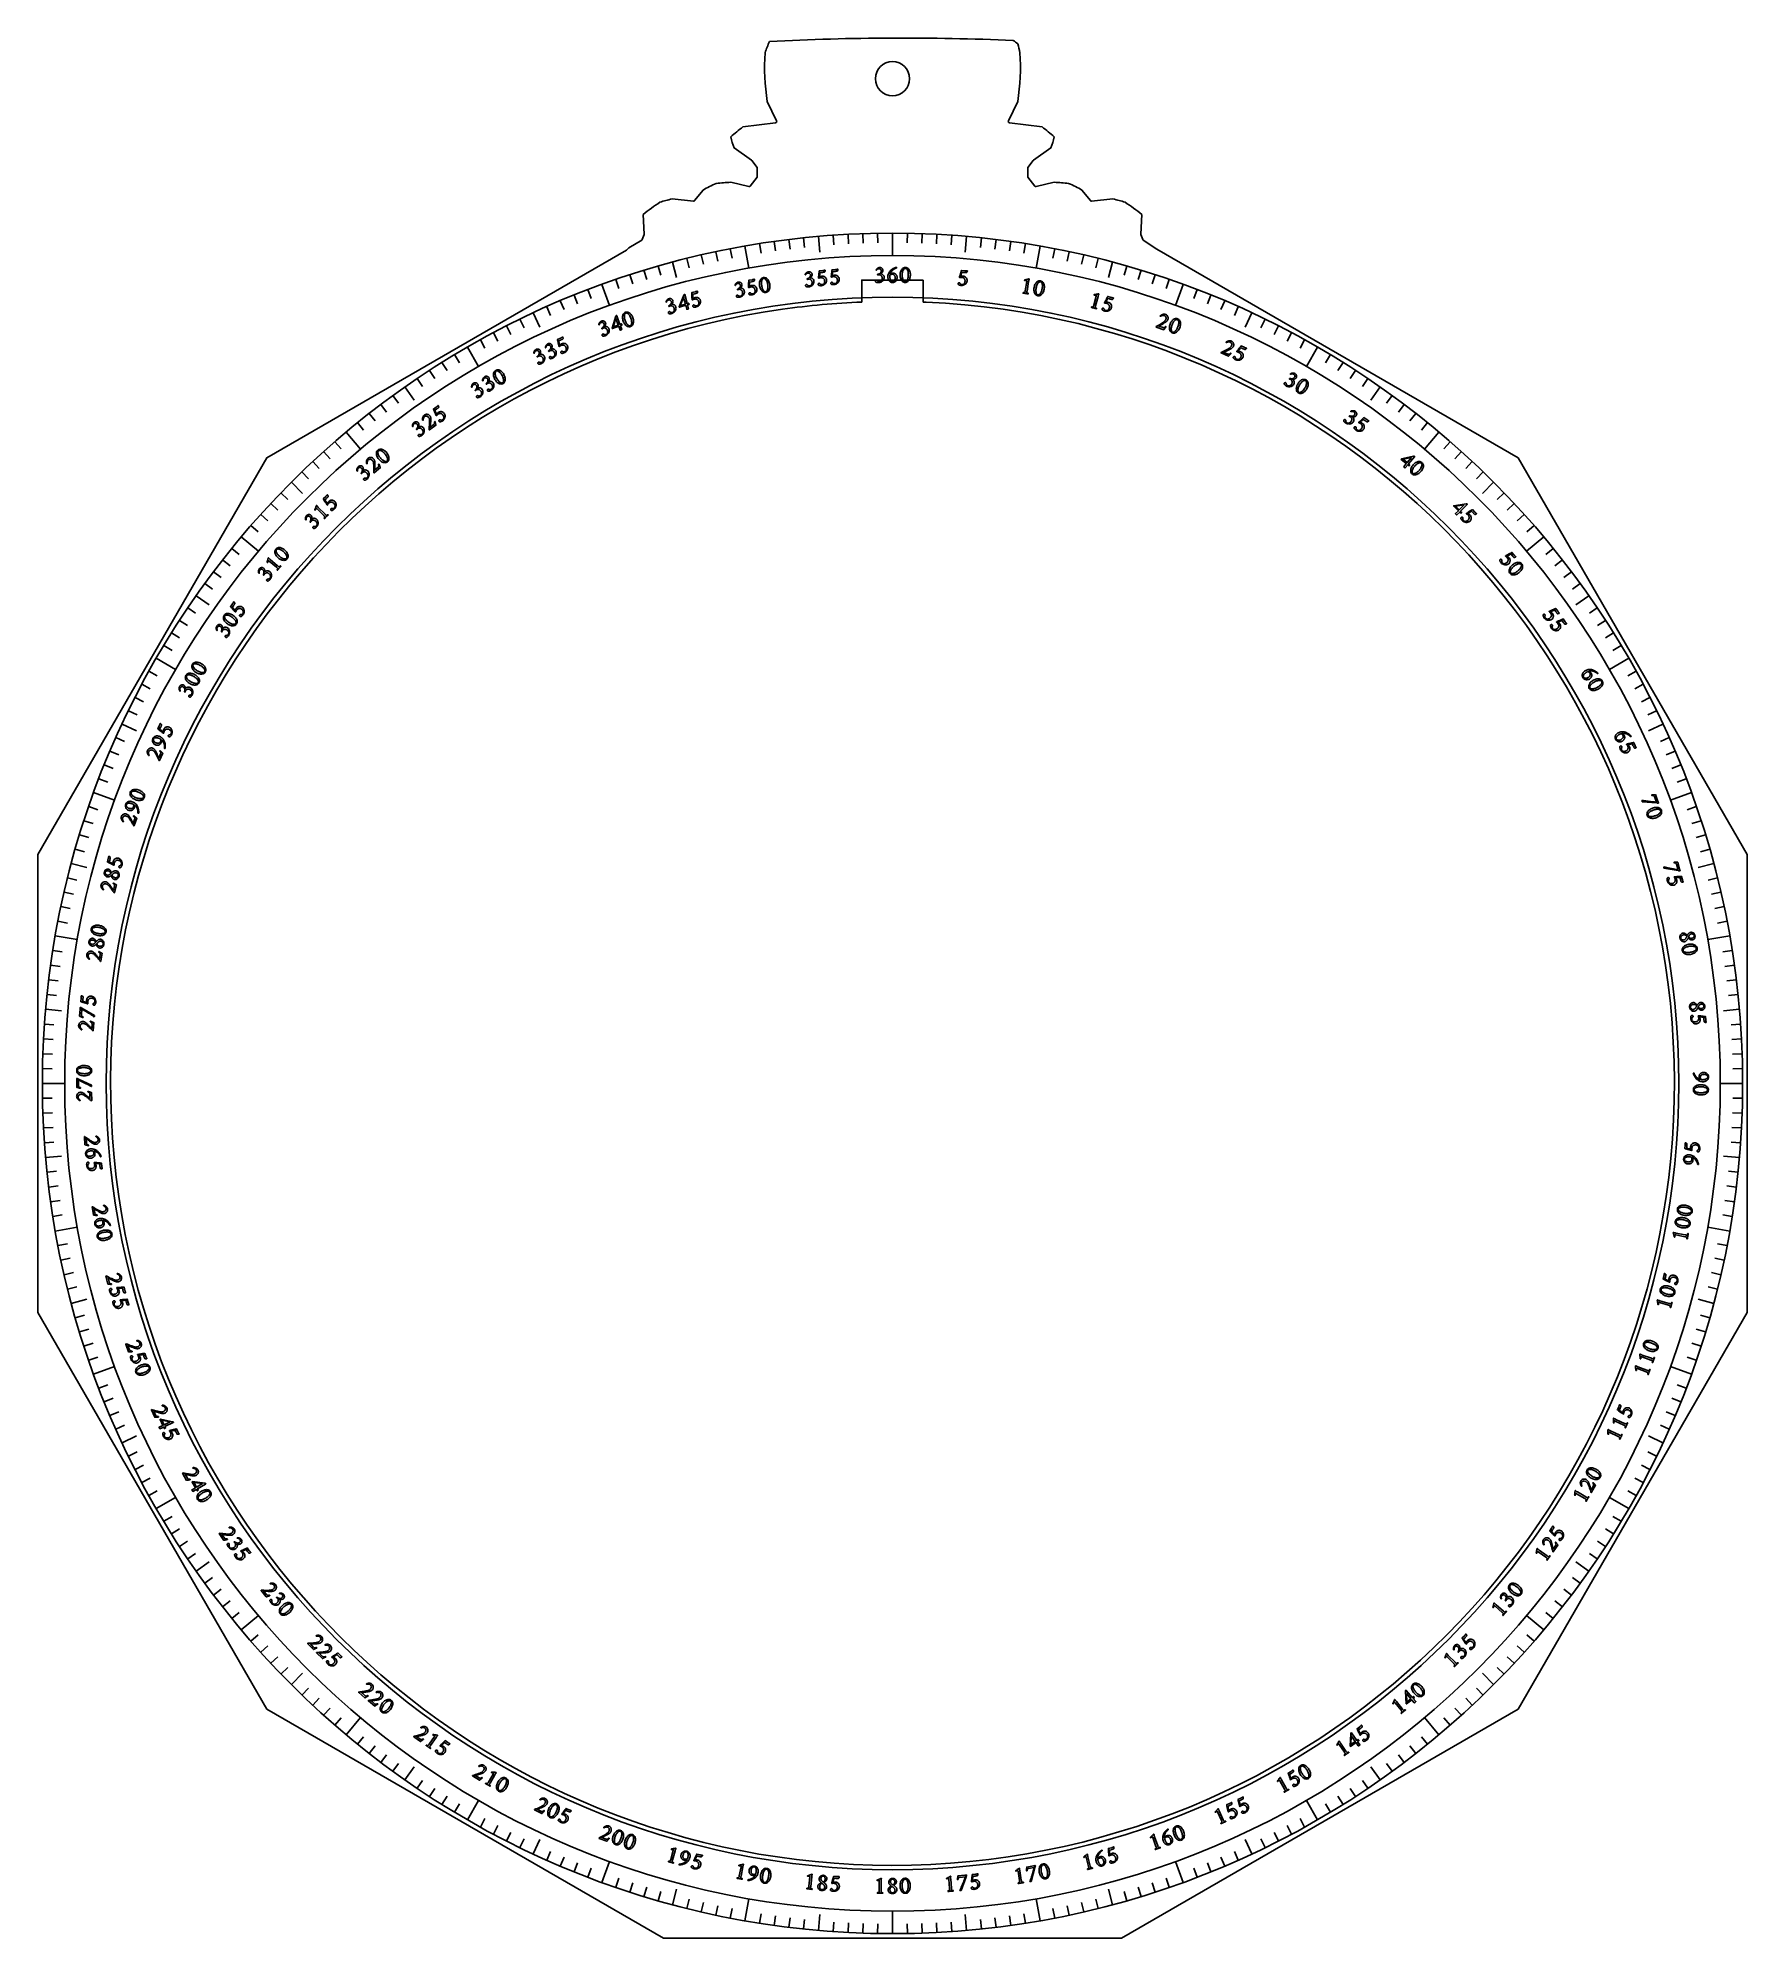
# Model space of a CAD drawing. Header units: millimetres. Extents: x -105 to 105, y -105 to 128.
import ezdxf

# ---------------------------------------------------------------- set-up
doc = ezdxf.new("R2010")
doc.units = ezdxf.units.MM
for name, color, linetype in [('CUT_INNER', 6, 'Continuous'), ('CUT_OUTER', 1, 'Continuous'), ('ENGRAVE', 7, 'Continuous'), ('ENGRAVE_FINE', 8, 'Continuous'), ('TEXT', 5, 'Continuous')]:
    doc.layers.add(name, color=color, linetype=linetype)

msp = doc.modelspace()

# ---------------------------------------------------------------- linework, layer by layer
at = {"layer": 'CUT_INNER'}
for points in [[(3.775, 98.695), (-3.775, 98.695), (-3.775, 96.0004)], [(4.1253, 95.9864), (3.775, 96.0004), (3.775, 98.695)]]:
    msp.add_lwpolyline(points, dxfattribs=at)
msp.add_circle((0, 123.4399), 2.1, dxfattribs=at)
for centre, radius, start, end in [((0, 0), 96.075, 98.085938, 87.539062), ((-0.0208, 0.1823), 95.8916, 92.243739, 98.088964)]:
    msp.add_arc(centre, radius, start, end, dxfattribs=at)
at = {"layer": 'CUT_OUTER'}
for points in [[(-14.2476, 118.2507), (-15.3829, 120.6476), (-15.3844, 120.6514)], [(15.3844, 120.6514), (15.3829, 120.6476), (14.2476, 118.2507)], [(-18.3802, 117.52), (-18.3768, 117.5206), (-14.364, 118.0377)], [(14.364, 118.0377), (18.3757, 117.5206), (18.3791, 117.52)], [(-17.3121, 113.4507), (-19.4661, 114.9309), (-19.469, 114.9331)], [(19.469, 114.9331), (19.4661, 114.9309), (17.3121, 113.4507)], [(-16.6379, 112.5214), (-17.275, 113.4142)], [(-16.61, 111.4449), (-16.61, 112.4343)], [(16.61, 112.4343), (16.61, 111.4449)], [(17.275, 113.4142), (16.6379, 112.5214)], [(-24.3196, 108.4615), (-23.2842, 109.7565), (-23.2815, 109.7595)], [(-19.8776, 110.7129), (-19.8738, 110.7122), (-17.657, 110.1902)], [(-17.5043, 110.2441), (-16.6416, 111.3528)], [(16.6415, 111.3528), (17.5032, 110.2441)], [(17.656, 110.1902), (19.8738, 110.7122), (19.8776, 110.7129)], [(23.2805, 109.7595), (23.2831, 109.7565), (24.3185, 108.4615)], [(-27.0931, 108.6706), (-27.0897, 108.6705), (-24.4517, 108.4059)], [(24.4506, 108.4059), (27.0897, 108.6705), (27.0931, 108.6706)], [(-30.4991, 104.3464), (-30.6325, 106.7603), (-30.6325, 106.7639)], [(30.6325, 106.7639), (30.6325, 106.7603), (30.4981, 104.3466)], [(30.8079, 103.6071), (32.4928, 102.4838), (76.8653, 76.8653), (105, 28.1347), (105, -28.1347), (76.8653, -76.8653), (28.1347, -105), (-28.1347, -105), (-76.8653, -76.8653), (-105, -28.1347), (-105, 28.1347), (-76.8653, 76.8653), (-32.6892, 102.3704), (-32.4055, 102.6778), (-32.4029, 102.6804), (-32.3998, 102.6824), (-30.8138, 103.6069)], [(-30.75, 103.6808), (-30.5096, 104.2825)], [(30.5086, 104.2824), (30.7519, 103.6761)]]:
    msp.add_lwpolyline(points, dxfattribs=at)
for centre, radius, start, end in [((1.2433, -174.6387), 303.0835, 87.428845, 93.093447), ((9.9666, 124.8037), 25.6888, 175.89752, 189.302173), ((-1.0971, 121.6161), 15.4022, 155.500365, 160.957004), ((10.6884, 122.034), 7.3832, 50.503217, 55.789143), ((4.4176, 124.4172), 11.4566, 11.195219, 16.814808), ((-9.9777, 124.8038), 25.6997, 350.701765, 4.100655), ((-6.6608, 101.6726), 19.71, 126.483355, 132.109452), ((-14.3832, 118.1865), 0.15, 277.34243, 25.343177), ((14.3832, 118.1865), 0.15, 154.656823, 262.655763), ((5.9725, 100.8209), 20.8035, 48.057085, 53.389458), ((-5.6469, 119.8207), 14.6608, 193.916142, 199.474089), ((5.8321, 119.7652), 14.4677, 340.488787, 346.12099), ((-17.3971, 113.327), 0.15, 35.513795, 55.502025), ((-16.76, 112.4343), 0.15, 0, 35.513795), ((16.7599, 112.4343), 0.15, 144.486205, 180), ((17.3971, 113.327), 0.15, 124.497975, 144.486205), ((-14.9335, 95.1065), 16.8642, 113.462034, 119.670786), ((-19.3553, 92.3893), 18.3309, 91.632514, 97.184214), ((-17.6226, 110.3362), 0.15, 256.749338, 322.114821), ((-16.76, 111.4449), 0.15, 322.114821, 0), ((16.7599, 111.4449), 0.15, 180, 217.854584), ((17.6217, 110.3362), 0.15, 217.854584, 283.244865), ((19.4373, 93.4695), 17.2489, 82.640646, 88.537412), ((14.0399, 93.3215), 18.8573, 60.657598, 66.20958), ((-14.5546, 86.9911), 25.4846, 123.418759, 129.115534), ((-23.3989, 92.1799), 16.8995, 102.626748, 107.890315), ((-24.4367, 108.5552), 0.15, 264.274093, 321.356357), ((24.4357, 108.5552), 0.15, 218.643643, 275.723714), ((23.3935, 92.1599), 16.9202, 72.112903, 77.370032), ((13.303, 85.2851), 27.598, 51.102753, 56.362947), ((-30.8893, 103.7365), 0.15, 300.238118, 338.213837), ((-30.6489, 104.3382), 0.15, 338.213837, 3.163515), ((30.6478, 104.3382), 0.15, 176.812012, 201.862362), ((30.8911, 103.7319), 0.15, 201.862362, 236.309933)]:
    msp.add_arc(centre, radius, start, end, dxfattribs=at)
at = {"layer": 'ENGRAVE'}
for points in [[(-18.1401, 102.8774), (-17.6627, 100.1703)], [(-9.1047, 104.067), (-8.9336, 102.111)], [(0, 104.4645), (0, 101.7156)], [(9.1047, 104.067), (8.9336, 102.111)], [(18.1401, 102.8774), (17.6627, 100.1703)], [(-27.0374, 100.905), (-26.5292, 99.0084)], [(27.0374, 100.905), (26.5292, 99.0084)], [(-35.729, 98.1645), (-34.7888, 95.5814)], [(35.729, 98.1645), (34.7888, 95.5814)], [(-44.1486, 94.677), (-43.3188, 92.8975)], [(44.1486, 94.677), (43.3188, 92.8975)], [(-52.2323, 90.4689), (-50.8578, 88.0883)], [(52.2323, 90.4689), (50.8578, 88.0883)], [(-59.9184, 85.5723), (-58.7922, 83.9639)], [(59.9184, 85.5723), (58.7922, 83.9639)], [(-67.1485, 80.0244), (-65.3815, 77.9187)], [(67.1485, 80.0244), (65.3815, 77.9187)], [(-73.8676, 73.8676), (-72.4792, 72.4792)], [(73.8676, 73.8676), (72.4792, 72.4792)], [(-80.0244, 67.1485), (-77.9187, 65.3815)], [(80.0244, 67.1485), (77.9187, 65.3815)], [(-85.5723, 59.9184), (-83.9639, 58.7922)], [(85.5723, 59.9184), (83.9639, 58.7922)], [(-90.4689, 52.2323), (-88.0883, 50.8578)], [(90.4689, 52.2322), (88.0883, 50.8578)], [(-94.677, 44.1486), (-92.8975, 43.3188)], [(94.677, 44.1486), (92.8975, 43.3188)], [(-98.1645, 35.729), (-95.5814, 34.7888)], [(98.1645, 35.729), (95.5814, 34.7888)], [(-100.905, 27.0374), (-99.0084, 26.5292)], [(100.905, 27.0374), (99.0084, 26.5292)], [(-102.8774, 18.1401), (-100.1703, 17.6627)], [(102.8774, 18.1401), (100.1703, 17.6627)], [(-104.067, 9.1047), (-102.111, 8.9336)], [(104.067, 9.1047), (102.111, 8.9336)], [(-104.4645, 0), (-101.7156, 0)], [(104.4645, 0), (101.7156, 0)], [(-104.067, -9.1047), (-102.111, -8.9336)], [(104.067, -9.1047), (102.111, -8.9336)], [(-102.8774, -18.1401), (-100.1703, -17.6627)], [(102.8774, -18.1401), (100.1703, -17.6627)], [(-100.905, -27.0374), (-99.0084, -26.5292)], [(100.905, -27.0374), (99.0084, -26.5292)], [(-98.1645, -35.729), (-95.5814, -34.7888)], [(98.1645, -35.729), (95.5814, -34.7888)], [(-94.677, -44.1486), (-92.8975, -43.3188)], [(94.677, -44.1486), (92.8975, -43.3188)], [(-90.4689, -52.2322), (-88.0883, -50.8578)], [(90.4689, -52.2322), (88.0883, -50.8578)], [(-85.5723, -59.9184), (-83.9639, -58.7922)], [(85.5723, -59.9184), (83.9639, -58.7922)], [(-80.0244, -67.1485), (-77.9187, -65.3815)], [(80.0244, -67.1485), (77.9187, -65.3815)], [(-73.8676, -73.8676), (-72.4792, -72.4792)], [(73.8676, -73.8676), (72.4792, -72.4792)], [(-67.1485, -80.0244), (-65.3815, -77.9187)], [(67.1485, -80.0244), (65.3815, -77.9187)], [(-59.9184, -85.5723), (-58.7922, -83.9639)], [(59.9184, -85.5723), (58.7922, -83.9639)], [(-52.2322, -90.4689), (-50.8578, -88.0883)], [(52.2323, -90.4689), (50.8578, -88.0883)], [(-44.1486, -94.677), (-43.3188, -92.8975)], [(44.1486, -94.677), (43.3188, -92.8975)], [(-35.729, -98.1645), (-34.7888, -95.5814)], [(35.729, -98.1645), (34.7888, -95.5814)], [(-27.0374, -100.905), (-26.5292, -99.0084)], [(-18.1401, -102.8774), (-17.6627, -100.1703)], [(18.1401, -102.8774), (17.6627, -100.1703)], [(27.0374, -100.905), (26.5292, -99.0084)], [(-9.1047, -104.067), (-8.9336, -102.111)], [(0, -104.4645), (0, -101.7156)], [(9.1047, -104.067), (8.9336, -102.111)]]:
    msp.add_lwpolyline(points, dxfattribs=at)
for radius in [104.4645, 101.7156, 96.6105]:
    msp.add_circle((0, 0), radius, dxfattribs=at)
at = {"layer": 'ENGRAVE_FINE'}
for points in [[(-16.3418, 103.1784), (-16.1576, 102.0148)], [(-14.5386, 103.4479), (-14.3747, 102.2812)], [(-12.731, 103.6858), (-12.5874, 102.5165)], [(-10.9195, 103.8922), (-10.7964, 102.7206)], [(-7.2871, 104.21), (-7.2049, 103.0348)], [(-5.4672, 104.3213), (-5.4056, 103.1448)], [(-3.6458, 104.4009), (-3.6046, 103.2235)], [(-1.8232, 104.4486), (-1.8026, 103.2707)], [(1.8232, 104.4486), (1.8026, 103.2707)], [(3.6458, 104.4009), (3.6046, 103.2235)], [(5.4672, 104.3213), (5.4056, 103.1448)], [(7.2871, 104.21), (7.2049, 103.0348)], [(10.9195, 103.8922), (10.7964, 102.7206)], [(12.731, 103.6858), (12.5874, 102.5165)], [(14.5386, 103.4479), (14.3747, 102.2812)], [(16.3418, 103.1784), (16.1576, 102.0148)], [(-28.7943, 100.4177), (-28.4696, 99.2853)], [(-25.2722, 101.3615), (-24.9872, 100.2184)], [(-23.4994, 101.7871), (-23.2344, 100.6392)], [(-21.7194, 102.1817), (-21.4745, 101.0293)], [(-19.9328, 102.5452), (-19.708, 101.3887)], [(19.9328, 102.5452), (19.708, 101.3887)], [(21.7194, 102.1817), (21.4745, 101.0293)], [(23.4994, 101.7871), (23.2344, 100.6392)], [(25.2722, 101.3615), (24.9872, 100.2184)], [(28.7943, 100.4177), (28.4696, 99.2853)], [(-34.0103, 98.7731), (-33.6268, 97.6592)], [(-32.2813, 99.3516), (-31.9173, 98.2312)], [(-30.5425, 99.8999), (-30.198, 98.7733)], [(30.5425, 99.8999), (30.198, 98.7733)], [(32.2813, 99.3516), (31.9173, 98.2312)], [(34.0103, 98.7731), (33.6268, 97.6592)], [(-40.8175, 96.1601), (-40.3572, 95.0756)], [(-39.1331, 96.8578), (-38.6918, 95.7655)], [(-37.4367, 97.526), (-37.0145, 96.4262)], [(37.4367, 97.526), (37.0145, 96.4262)], [(39.1331, 96.8578), (38.6918, 95.7655)], [(40.8175, 96.1601), (40.3572, 95.0756)], [(-45.7942, 93.8921), (-45.2778, 92.8332)], [(-42.4895, 95.4331), (-42.0104, 94.3568)], [(42.4895, 95.4331), (42.0104, 94.3568)], [(45.7942, 93.8921), (45.2778, 92.8332)], [(-50.6454, 91.3667), (-50.0742, 90.3363)], [(-49.0431, 92.2367), (-48.49, 91.1965)], [(-47.4259, 93.0786), (-46.891, 92.0289)], [(47.4259, 93.0786), (46.891, 92.0289)], [(49.0431, 92.2367), (48.49, 91.1965)], [(50.6454, 91.3667), (50.0742, 90.3363)], [(-53.8032, 89.5436), (-53.1964, 88.5337)], [(53.8032, 89.5436), (53.1964, 88.5337)], [(-58.4158, 86.605), (-57.757, 85.6283)], [(-56.8954, 87.6113), (-56.2538, 86.6233)], [(-55.3578, 88.5909), (-54.7335, 87.5918)], [(55.3578, 88.5909), (54.7335, 87.5918)], [(56.8954, 87.6113), (56.2538, 86.6233)], [(58.4158, 86.605), (57.757, 85.6283)], [(-61.4027, 84.5136), (-60.7102, 83.5605)], [(61.4027, 84.5136), (60.7102, 83.5605)], [(-64.3148, 82.3191), (-63.5895, 81.3908)], [(-62.8683, 83.4291), (-62.1593, 82.4882)], [(62.8683, 83.4291), (62.1593, 82.4882)], [(64.3148, 82.3191), (63.5895, 81.3908)], [(-65.7416, 81.1842), (-65.0002, 80.2686)], [(65.7416, 81.1842), (65.0002, 80.2686)], [(-69.9004, 77.6323), (-69.1121, 76.7568)], [(-68.5349, 78.8404), (-67.762, 77.9512)], [(68.5349, 78.8404), (67.762, 77.9512)], [(69.9004, 77.6323), (69.1121, 76.7568)], [(-72.5671, 75.1455), (-71.7488, 74.298)], [(-71.2446, 76.4005), (-70.4412, 75.5389)], [(71.2446, 76.4005), (70.4412, 75.5389)], [(72.5671, 75.1455), (71.7488, 74.298)], [(-75.1455, 72.5671), (-74.298, 71.7488)], [(75.1455, 72.5671), (74.298, 71.7488)], [(-76.4005, 71.2446), (-75.5389, 70.4412)], [(76.4005, 71.2446), (75.5389, 70.4412)], [(-78.8404, 68.5349), (-77.9512, 67.762)], [(-77.6323, 69.9004), (-76.7568, 69.1121)], [(77.6323, 69.9004), (76.7568, 69.1121)], [(78.8404, 68.5349), (77.9512, 67.762)], [(-81.1842, 65.7416), (-80.2686, 65.0002)], [(81.1842, 65.7416), (80.2686, 65.0002)], [(-82.3191, 64.3148), (-81.3908, 63.5895)], [(82.3191, 64.3148), (81.3908, 63.5895)], [(-84.5136, 61.4027), (-83.5605, 60.7102)], [(-83.4291, 62.8683), (-82.4882, 62.1593)], [(83.4291, 62.8683), (82.4882, 62.1593)], [(84.5136, 61.4027), (83.5605, 60.7102)], [(-86.605, 58.4158), (-85.6283, 57.757)], [(86.605, 58.4158), (85.6283, 57.757)], [(-87.6113, 56.8954), (-86.6233, 56.2538)], [(87.6113, 56.8954), (86.6233, 56.2538)], [(-89.5436, 53.8032), (-88.5337, 53.1964)], [(-88.5909, 55.3578), (-87.5918, 54.7335)], [(88.5909, 55.3578), (87.5918, 54.7335)], [(89.5436, 53.8032), (88.5337, 53.1964)], [(-92.2367, 49.0431), (-91.1965, 48.49)], [(-91.3667, 50.6454), (-90.3363, 50.0742)], [(91.3667, 50.6454), (90.3363, 50.0742)], [(92.2367, 49.0431), (91.1965, 48.49)], [(-93.0786, 47.4259), (-92.0289, 46.891)], [(93.0786, 47.4259), (92.0289, 46.891)], [(-93.8921, 45.7942), (-92.8332, 45.2778)], [(93.8921, 45.7942), (92.8332, 45.2778)], [(-95.4331, 42.4895), (-94.3568, 42.0104)], [(95.4331, 42.4895), (94.3568, 42.0104)], [(-96.1601, 40.8175), (-95.0756, 40.3572)], [(96.1601, 40.8175), (95.0756, 40.3572)], [(-97.526, 37.4367), (-96.4262, 37.0145)], [(-96.8578, 39.1331), (-95.7655, 38.6918)], [(96.8578, 39.1331), (95.7655, 38.6918)], [(97.526, 37.4367), (96.4262, 37.0145)], [(-98.7731, 34.0103), (-97.6592, 33.6268)], [(98.7731, 34.0103), (97.6592, 33.6268)], [(-99.8999, 30.5425), (-98.7733, 30.198)], [(-99.3516, 32.2813), (-98.2312, 31.9173)], [(99.3516, 32.2813), (98.2312, 31.9173)], [(99.8999, 30.5425), (98.7733, 30.198)], [(-100.4177, 28.7943), (-99.2853, 28.4696)], [(100.4177, 28.7943), (99.2853, 28.4696)], [(-101.7871, 23.4994), (-100.6392, 23.2344)], [(-101.3615, 25.2722), (-100.2184, 24.9872)], [(101.3615, 25.2722), (100.2184, 24.9872)], [(101.7871, 23.4994), (100.6392, 23.2344)], [(-102.1817, 21.7194), (-101.0293, 21.4745)], [(102.1817, 21.7194), (101.0293, 21.4745)], [(-102.5452, 19.9328), (-101.3887, 19.708)], [(102.5452, 19.9328), (101.3887, 19.708)], [(-103.1784, 16.3418), (-102.0148, 16.1576)], [(103.1784, 16.3418), (102.0148, 16.1576)], [(-103.4479, 14.5386), (-102.2812, 14.3747)], [(103.4479, 14.5386), (102.2812, 14.3747)], [(-103.6858, 12.731), (-102.5165, 12.5874)], [(103.6858, 12.731), (102.5165, 12.5874)], [(-103.8922, 10.9195), (-102.7206, 10.7964)], [(103.8922, 10.9195), (102.7206, 10.7964)], [(-104.21, 7.2871), (-103.0348, 7.2049)], [(104.21, 7.2871), (103.0348, 7.2049)], [(-104.3213, 5.4672), (-103.1448, 5.4056)], [(104.3213, 5.4672), (103.1448, 5.4056)], [(-104.4009, 3.6458), (-103.2235, 3.6046)], [(104.4009, 3.6458), (103.2235, 3.6046)], [(-104.4486, 1.8232), (-103.2707, 1.8026)], [(104.4486, 1.8232), (103.2707, 1.8026)], [(-104.4486, -1.8232), (-103.2707, -1.8026)], [(104.4486, -1.8232), (103.2707, -1.8026)], [(-104.4009, -3.6458), (-103.2235, -3.6046)], [(104.4009, -3.6458), (103.2235, -3.6046)], [(-104.3213, -5.4672), (-103.1448, -5.4056)], [(104.3213, -5.4672), (103.1448, -5.4056)], [(-104.21, -7.2871), (-103.0348, -7.2049)], [(104.21, -7.2871), (103.0348, -7.2049)], [(-103.8922, -10.9195), (-102.7206, -10.7964)], [(103.8922, -10.9195), (102.7206, -10.7964)], [(-103.6858, -12.731), (-102.5165, -12.5874)], [(103.6858, -12.731), (102.5165, -12.5874)], [(-103.4479, -14.5386), (-102.2812, -14.3747)], [(-103.1784, -16.3418), (-102.0148, -16.1576)], [(103.1784, -16.3418), (102.0148, -16.1576)], [(103.4479, -14.5386), (102.2812, -14.3747)], [(-102.5452, -19.9328), (-101.3887, -19.708)], [(102.5452, -19.9328), (101.3887, -19.708)], [(-102.1817, -21.7194), (-101.0293, -21.4745)], [(-101.7871, -23.4994), (-100.6392, -23.2344)], [(101.7871, -23.4994), (100.6392, -23.2344)], [(102.1817, -21.7194), (101.0293, -21.4745)], [(-101.3615, -25.2722), (-100.2184, -24.9872)], [(101.3615, -25.2722), (100.2184, -24.9872)], [(-100.4177, -28.7943), (-99.2853, -28.4696)], [(-99.8999, -30.5425), (-98.7733, -30.198)], [(99.8999, -30.5425), (98.7733, -30.198)], [(100.4177, -28.7943), (99.2853, -28.4696)], [(-99.3516, -32.2813), (-98.2312, -31.9173)], [(99.3516, -32.2813), (98.2312, -31.9173)], [(-98.7731, -34.0103), (-97.6592, -33.6268)], [(98.7731, -34.0103), (97.6592, -33.6268)], [(-97.526, -37.4367), (-96.4262, -37.0145)], [(97.526, -37.4367), (96.4262, -37.0145)], [(-96.8578, -39.1331), (-95.7655, -38.6918)], [(96.8578, -39.1331), (95.7655, -38.6918)], [(-96.1601, -40.8175), (-95.0756, -40.3572)], [(-95.4331, -42.4895), (-94.3568, -42.0104)], [(95.4331, -42.4895), (94.3568, -42.0104)], [(96.1601, -40.8175), (95.0756, -40.3572)], [(-93.8921, -45.7942), (-92.8332, -45.2778)], [(93.8921, -45.7942), (92.8332, -45.2778)], [(-93.0786, -47.4259), (-92.0289, -46.891)], [(-92.2367, -49.0431), (-91.1965, -48.49)], [(92.2367, -49.0431), (91.1965, -48.49)], [(93.0786, -47.4259), (92.0289, -46.891)], [(-91.3667, -50.6454), (-90.3363, -50.0742)], [(91.3667, -50.6454), (90.3363, -50.0742)], [(-89.5436, -53.8032), (-88.5337, -53.1964)], [(89.5436, -53.8032), (88.5337, -53.1964)], [(-88.5909, -55.3578), (-87.5918, -54.7335)], [(88.5909, -55.3578), (87.5918, -54.7335)], [(-87.6113, -56.8954), (-86.6233, -56.2538)], [(-86.605, -58.4158), (-85.6283, -57.757)], [(86.605, -58.4158), (85.6283, -57.757)], [(87.6113, -56.8954), (86.6233, -56.2538)], [(-84.5136, -61.4027), (-83.5605, -60.7102)], [(-83.4291, -62.8683), (-82.4882, -62.1593)], [(83.4291, -62.8683), (82.4882, -62.1593)], [(84.5136, -61.4027), (83.5605, -60.7102)], [(-82.3191, -64.3148), (-81.3908, -63.5895)], [(-81.1842, -65.7416), (-80.2686, -65.0002)], [(81.1842, -65.7416), (80.2686, -65.0002)], [(82.3191, -64.3148), (81.3908, -63.5895)], [(-78.8404, -68.5349), (-77.9512, -67.762)], [(-77.6323, -69.9004), (-76.7568, -69.1121)], [(77.6323, -69.9004), (76.7568, -69.1121)], [(78.8404, -68.5349), (77.9512, -67.762)], [(-76.4005, -71.2446), (-75.5389, -70.4412)], [(-75.1455, -72.5671), (-74.298, -71.7488)], [(75.1455, -72.5671), (74.298, -71.7488)], [(76.4005, -71.2446), (75.5389, -70.4412)], [(-72.5671, -75.1455), (-71.7488, -74.298)], [(72.5671, -75.1455), (71.7488, -74.298)], [(-71.2446, -76.4005), (-70.4412, -75.5389)], [(-69.9004, -77.6323), (-69.1121, -76.7568)], [(69.9004, -77.6323), (69.1121, -76.7568)], [(71.2446, -76.4005), (70.4412, -75.5389)], [(-68.5349, -78.8404), (-67.762, -77.9512)], [(68.5349, -78.8404), (67.762, -77.9512)], [(-65.7416, -81.1842), (-65.0002, -80.2686)], [(-64.3148, -82.3191), (-63.5895, -81.3908)], [(64.3148, -82.3191), (63.5895, -81.3908)], [(65.7416, -81.1842), (65.0002, -80.2686)], [(-62.8683, -83.4291), (-62.1593, -82.4882)], [(-61.4027, -84.5136), (-60.7102, -83.5605)], [(61.4027, -84.5136), (60.7102, -83.5605)], [(62.8683, -83.4291), (62.1593, -82.4882)], [(-58.4158, -86.605), (-57.757, -85.6283)], [(58.4158, -86.605), (57.757, -85.6283)], [(-56.8954, -87.6113), (-56.2538, -86.6233)], [(-55.3578, -88.5909), (-54.7335, -87.5918)], [(-53.8032, -89.5436), (-53.1964, -88.5337)], [(53.8032, -89.5436), (53.1964, -88.5337)], [(55.3578, -88.5909), (54.7335, -87.5918)], [(56.8954, -87.6113), (56.2538, -86.6233)], [(-50.6454, -91.3667), (-50.0742, -90.3363)], [(50.6454, -91.3667), (50.0742, -90.3363)], [(-49.0431, -92.2367), (-48.49, -91.1965)], [(-47.4259, -93.0786), (-46.891, -92.0289)], [(-45.7942, -93.8921), (-45.2778, -92.8332)], [(45.7942, -93.8921), (45.2778, -92.8332)], [(47.4259, -93.0786), (46.891, -92.0289)], [(49.0431, -92.2367), (48.49, -91.1965)], [(-42.4895, -95.4331), (-42.0104, -94.3568)], [(-40.8175, -96.1601), (-40.3572, -95.0756)], [(40.8175, -96.1601), (40.3572, -95.0756)], [(42.4895, -95.4331), (42.0104, -94.3568)], [(-39.1331, -96.8578), (-38.6918, -95.7655)], [(-37.4367, -97.526), (-37.0145, -96.4262)], [(-34.0103, -98.7731), (-33.6268, -97.6592)], [(34.0103, -98.7731), (33.6268, -97.6592)], [(37.4367, -97.526), (37.0145, -96.4262)], [(39.1331, -96.8578), (38.6918, -95.7655)], [(-32.2813, -99.3516), (-31.9173, -98.2312)], [(-30.5425, -99.8999), (-30.198, -98.7733)], [(-28.7943, -100.4177), (-28.4696, -99.2853)], [(-25.2722, -101.3615), (-24.9872, -100.2184)], [(25.2722, -101.3615), (24.9872, -100.2184)], [(28.7943, -100.4177), (28.4696, -99.2853)], [(30.5425, -99.8999), (30.198, -98.7733)], [(32.2813, -99.3516), (31.9173, -98.2312)], [(-23.4994, -101.7871), (-23.2344, -100.6392)], [(-21.7194, -102.1817), (-21.4745, -101.0293)], [(-19.9328, -102.5452), (-19.708, -101.3887)], [(-16.3418, -103.1784), (-16.1576, -102.0148)], [(-14.5386, -103.4479), (-14.3747, -102.2812)], [(-12.731, -103.6858), (-12.5874, -102.5165)], [(12.731, -103.6858), (12.5874, -102.5165)], [(14.5386, -103.4479), (14.3747, -102.2812)], [(16.3418, -103.1784), (16.1576, -102.0148)], [(19.9328, -102.5452), (19.708, -101.3887)], [(21.7194, -102.1817), (21.4745, -101.0293)], [(23.4994, -101.7871), (23.2344, -100.6392)], [(-10.9195, -103.8922), (-10.7964, -102.7206)], [(-7.2871, -104.21), (-7.2049, -103.0348)], [(-5.4672, -104.3213), (-5.4056, -103.1448)], [(-3.6458, -104.4009), (-3.6046, -103.2235)], [(-1.8232, -104.4486), (-1.8026, -103.2707)], [(1.8232, -104.4486), (1.8026, -103.2707)], [(3.6458, -104.4009), (3.6046, -103.2235)], [(5.4672, -104.3213), (5.4056, -103.1448)], [(7.2871, -104.21), (7.2049, -103.0348)], [(10.9195, -103.8922), (10.7964, -102.7206)]]:
    msp.add_lwpolyline(points, dxfattribs=at)
at = {"layer": 'TEXT'}
for points in [[(-18.9404, 98.4565), (-18.9025, 98.4611), (-18.8617, 98.4607), (-18.8181, 98.4555), (-18.7717, 98.4454), (-18.725, 98.4301), (-18.6805, 98.4094), (-18.6382, 98.3831), (-18.5981, 98.3514), (-18.5626, 98.314), (-18.5342, 98.2708), (-18.5127, 98.2218), (-18.4984, 98.167), (-18.4929, 98.1226), (-18.4935, 98.079), (-18.5, 98.0361), (-18.5124, 97.994), (-18.5292, 97.9533), (-18.5486, 97.9147), (-18.5707, 97.8782), (-18.5953, 97.8438), (-18.6208, 97.812), (-18.6451, 97.7835), (-18.6684, 97.7581), (-18.6906, 97.7359), (-18.6476, 97.7354), (-18.6022, 97.7296), (-18.5543, 97.7187), (-18.504, 97.7027), (-18.4536, 97.6811), (-18.4058, 97.6536), (-18.3604, 97.6202), (-18.3175, 97.581), (-18.2794, 97.5354), (-18.2486, 97.483), (-18.2249, 97.4238), (-18.2083, 97.3579), (-18.199, 97.2867), (-18.1981, 97.2175), (-18.2056, 97.1503), (-18.2214, 97.0851), (-18.2443, 97.0225), (-18.273, 96.9633), (-18.3076, 96.9075), (-18.3479, 96.855), (-18.3931, 96.8064), (-18.4422, 96.762), (-18.4952, 96.7219), (-18.5522, 96.686), (-18.6121, 96.6549), (-18.6736, 96.629), (-18.7369, 96.6083), (-18.802, 96.5929), (-18.8311, 96.5883), (-18.864, 96.5849), (-18.9007, 96.5829), (-18.9412, 96.5822), (-18.9828, 96.5834), (-19.023, 96.5874), (-19.0616, 96.5941), (-19.0987, 96.6035), (-19.1063, 96.608), (-19.1159, 96.6151), (-19.1275, 96.6248), (-19.1411, 96.637), (-19.1543, 96.6511), (-19.1647, 96.666), (-19.1724, 96.6819), (-19.1772, 96.6987), (-19.1807, 96.728), (-19.1791, 96.7553), (-19.1724, 96.7805), (-19.1607, 96.8038), (-19.1454, 96.8239), (-19.1278, 96.8395), (-19.1081, 96.8507), (-19.0862, 96.8574), (-19.0585, 96.86), (-19.0326, 96.8564), (-19.0088, 96.8465), (-18.9869, 96.8305), (-18.9661, 96.8121), (-18.9453, 96.7949), (-18.9246, 96.7791), (-18.9039, 96.7645), (-18.8792, 96.75), (-18.8531, 96.7389), (-18.8256, 96.7312), (-18.7968, 96.727), (-18.7675, 96.7255), (-18.7389, 96.7259), (-18.7108, 96.7283), (-18.6832, 96.7326), (-18.6463, 96.7424), (-18.6102, 96.7575), (-18.575, 96.7778), (-18.5405, 96.8034), (-18.5086, 96.8347), (-18.4811, 96.8723), (-18.4579, 96.9162), (-18.439, 96.9663), (-18.4263, 97.023), (-18.4216, 97.0865), (-18.4249, 97.157), (-18.4362, 97.2343), (-18.45, 97.2897), (-18.4698, 97.3404), (-18.4953, 97.3865), (-18.5268, 97.4279), (-18.5626, 97.4643), (-18.6015, 97.4955), (-18.6432, 97.5214), (-18.688, 97.5421), (-18.7342, 97.5568), (-18.7805, 97.5647), (-18.8268, 97.5659), (-18.8731, 97.5603), (-18.8962, 97.5549), (-18.9191, 97.5476), (-18.9418, 97.5385), (-18.9644, 97.5276), (-18.9856, 97.5166), (-19.0043, 97.5071), (-19.0205, 97.4993), (-19.0342, 97.4931), (-19.0442, 97.5036), (-19.0522, 97.5157), (-19.0582, 97.5293), (-19.0623, 97.5444), (-19.0638, 97.5539), (-19.0642, 97.562), (-19.0637, 97.5688), (-19.0621, 97.5744), (-19.0092, 97.5998), (-18.9584, 97.6282), (-18.9096, 97.6596), (-18.8629, 97.6939), (-18.8199, 97.731), (-18.7826, 97.771), (-18.7509, 97.8138), (-18.7247, 97.8595), (-18.7057, 97.9082), (-18.6954, 97.9604), (-18.6939, 98.0159), (-18.7011, 98.0748), (-18.7162, 98.1277), (-18.7404, 98.1741), (-18.7735, 98.214), (-18.8155, 98.2472), (-18.8639, 98.2719), (-18.916, 98.2862), (-18.9717, 98.2901), (-19.0312, 98.2834), (-19.0744, 98.2724), (-19.1137, 98.2566), (-19.149, 98.2361), (-19.1805, 98.211), (-19.2081, 98.1837), (-19.2322, 98.1568), (-19.2528, 98.1301), (-19.2698, 98.1038), (-19.2839, 98.0799), (-19.2958, 98.0609), (-19.3053, 98.0465), (-19.3126, 98.037), (-19.3187, 98.0371), (-19.3252, 98.0397), (-19.3323, 98.0449), (-19.3399, 98.0526), (-19.3469, 98.0616), (-19.3526, 98.071), (-19.3567, 98.0807), (-19.3595, 98.0906), (-19.3426, 98.1281), (-19.3224, 98.1656), (-19.2991, 98.2032), (-19.2725, 98.2409), (-19.2427, 98.2776), (-19.2097, 98.3123), (-19.1734, 98.345), (-19.1338, 98.3757), (-19.0909, 98.403), (-19.0443, 98.4256), (-18.9941, 98.4434), (-18.9404, 98.4565)], [(-17.2874, 98.0416), (-17.2054, 98.0512), (-17.1281, 98.0502), (-17.0555, 98.0386), (-16.9877, 98.0165), (-16.9253, 97.986), (-16.8687, 97.9495), (-16.8181, 97.9069), (-16.7734, 97.8582), (-16.7356, 97.8054), (-16.7056, 97.7503), (-16.6835, 97.6929), (-16.6692, 97.6332), (-16.6611, 97.5619), (-16.6613, 97.4927), (-16.6698, 97.4256), (-16.6866, 97.3606), (-16.7105, 97.2984), (-16.7402, 97.2397), (-16.7756, 97.1844), (-16.8167, 97.1326), (-16.8627, 97.0847), (-16.9125, 97.0411), (-16.9662, 97.0018), (-17.0237, 96.9668), (-17.084, 96.9367), (-17.146, 96.9117), (-17.2096, 96.8921), (-17.2749, 96.8777), (-17.3041, 96.8735), (-17.337, 96.8707), (-17.3738, 96.8692), (-17.4143, 96.8691), (-17.4559, 96.871), (-17.4959, 96.8757), (-17.5345, 96.883), (-17.5714, 96.893), (-17.579, 96.8976), (-17.5884, 96.9048), (-17.5999, 96.9147), (-17.6133, 96.9271), (-17.6263, 96.9414), (-17.6365, 96.9565), (-17.6438, 96.9725), (-17.6484, 96.9894), (-17.6514, 97.0187), (-17.6494, 97.0459), (-17.6423, 97.0711), (-17.6302, 97.0942), (-17.6146, 97.114), (-17.5968, 97.1294), (-17.5769, 97.1402), (-17.5549, 97.1466), (-17.5271, 97.1488), (-17.5014, 97.1447), (-17.4777, 97.1345), (-17.4561, 97.1182), (-17.4355, 97.0994), (-17.415, 97.0819), (-17.3945, 97.0658), (-17.3741, 97.0509), (-17.3496, 97.0359), (-17.3237, 97.0244), (-17.2964, 97.0164), (-17.2676, 97.0117), (-17.2384, 97.0097), (-17.2097, 97.0097), (-17.1816, 97.0116), (-17.1539, 97.0155), (-17.1169, 97.0247), (-17.0806, 97.0392), (-17.045, 97.059), (-17.0101, 97.084), (-16.9778, 97.1148), (-16.9496, 97.152), (-16.9257, 97.1954), (-16.9061, 97.2453), (-16.8925, 97.3017), (-16.8867, 97.3652), (-16.8889, 97.4357), (-16.899, 97.5132), (-16.9097, 97.5581), (-16.9261, 97.6028), (-16.9483, 97.6475), (-16.9763, 97.6921), (-17.0102, 97.7342), (-17.0503, 97.7716), (-17.0964, 97.8042), (-17.1487, 97.8319), (-17.2074, 97.8522), (-17.273, 97.8626), (-17.3455, 97.8629), (-17.4249, 97.8532), (-17.4499, 97.8479), (-17.4787, 97.8402), (-17.5112, 97.8302), (-17.5474, 97.8179), (-17.5826, 97.8045), (-17.6123, 97.7916), (-17.6365, 97.7792), (-17.6551, 97.7671), (-17.6595, 97.7672), (-17.664, 97.7689), (-17.6686, 97.7723), (-17.6734, 97.7773), (-17.6777, 97.7833), (-17.6812, 97.7896), (-17.6838, 97.7964), (-17.6856, 97.8034), (-17.684, 97.8858), (-17.6824, 97.9681), (-17.6807, 98.0505), (-17.679, 98.1328), (-17.6773, 98.2138), (-17.6757, 98.292), (-17.6741, 98.3673), (-17.6725, 98.4398), (-17.6712, 98.5077), (-17.6704, 98.5689), (-17.6701, 98.6235), (-17.6703, 98.6715), (-17.2485, 98.7461), (-17.2191, 98.7516), (-17.1894, 98.7579), (-17.1595, 98.7649), (-17.1294, 98.7728), (-17.1004, 98.7809), (-17.074, 98.7887), (-17.0502, 98.7962), (-17.029, 98.8035), (-17.0116, 98.8098), (-16.9992, 98.8142), (-16.9917, 98.8169), (-16.9892, 98.8178), (-16.9814, 98.8149), (-16.9743, 98.8122), (-16.9677, 98.8098), (-16.9618, 98.8076), (-16.9568, 98.8051), (-16.9529, 98.8017), (-16.9501, 98.7973), (-16.9486, 98.792), (-16.9482, 98.7859), (-16.9485, 98.776), (-16.9494, 98.7625), (-16.9511, 98.7454), (-16.9536, 98.7259), (-16.957, 98.7053), (-16.9614, 98.6836), (-16.9667, 98.6608), (-16.9731, 98.6381), (-16.9806, 98.6167), (-16.9893, 98.5966), (-16.9991, 98.5777), (-17.0293, 98.5695), (-17.0625, 98.5608), (-17.0985, 98.5516), (-17.1375, 98.5418), (-17.1798, 98.5319), (-17.2259, 98.522), (-17.2758, 98.5121), (-17.3294, 98.5023), (-17.5691, 98.4599), (-17.5707, 98.3937), (-17.5721, 98.3269), (-17.5731, 98.2597), (-17.5739, 98.192), (-17.5747, 98.1248), (-17.576, 98.0592), (-17.5778, 97.9952), (-17.58, 97.9328), (-17.5506, 97.9496), (-17.5166, 97.9662), (-17.4778, 97.9827), (-17.4343, 97.9991), (-17.3908, 98.0141), (-17.3518, 98.0261), (-17.3173, 98.0353), (-17.2874, 98.0416)], [(-15.849, 98.9982), (-15.7504, 99.0059), (-15.6572, 98.9967), (-15.5694, 98.9706), (-15.4872, 98.9276), (-15.4111, 98.8703), (-15.342, 98.8013), (-15.2798, 98.7206), (-15.2245, 98.6282), (-15.1768, 98.5268), (-15.1373, 98.4191), (-15.106, 98.3052), (-15.083, 98.185), (-15.069, 98.0633), (-15.0648, 97.9452), (-15.0704, 97.8306), (-15.0857, 97.7195), (-15.1108, 97.6146), (-15.1454, 97.5186), (-15.1897, 97.4315), (-15.2437, 97.3532), (-15.3073, 97.2867), (-15.3807, 97.2347), (-15.4639, 97.1972), (-15.557, 97.1743), (-15.6502, 97.1674), (-15.7394, 97.1772), (-15.8248, 97.2038), (-15.9063, 97.2472), (-15.9826, 97.3046), (-16.0527, 97.3734), (-16.1163, 97.4537), (-16.1736, 97.5454), (-16.2235, 97.646), (-16.265, 97.7531), (-16.2982, 97.8666), (-16.3229, 97.9865), (-16.3384, 98.1079), (-16.3441, 98.2259), (-16.3397, 98.3406), (-16.3254, 98.4519), (-16.3009, 98.5571), (-16.2663, 98.6533), (-16.2214, 98.7406), (-16.1664, 98.8189), (-16.1014, 98.8855), (-16.0268, 98.9376), (-15.9427, 98.9751), (-15.849, 98.9982)], [(-15.8176, 98.8961), (-15.8746, 98.88), (-15.9251, 98.851), (-15.9692, 98.809), (-16.0069, 98.7541), (-16.038, 98.6885), (-16.0627, 98.6145), (-16.0809, 98.532), (-16.0926, 98.4412), (-16.0977, 98.344), (-16.096, 98.2427), (-16.0877, 98.1373), (-16.0728, 98.0278), (-16.0522, 97.9204), (-16.0265, 97.8185), (-15.9959, 97.7221), (-15.9602, 97.6311), (-15.9206, 97.5478), (-15.8785, 97.4745), (-15.8338, 97.411), (-15.7864, 97.3574), (-15.7374, 97.3159), (-15.6875, 97.2886), (-15.6368, 97.2756), (-15.5853, 97.2768), (-15.5256, 97.2936), (-15.4736, 97.3236), (-15.4292, 97.3669), (-15.3924, 97.4235), (-15.3628, 97.4909), (-15.3398, 97.567), (-15.3235, 97.6517), (-15.3139, 97.745), (-15.3106, 97.8441), (-15.3131, 97.9465), (-15.3215, 98.052), (-15.3358, 98.1607), (-15.3556, 98.2691), (-15.3802, 98.3711), (-15.4097, 98.4665), (-15.4439, 98.5554), (-15.482, 98.6362), (-15.5232, 98.7072), (-15.5674, 98.7684), (-15.6145, 98.8199), (-15.6638, 98.8596), (-15.714, 98.8855), (-15.7653, 98.8977), (-15.8176, 98.8961)], [(-10.2873, 99.7326), (-10.2491, 99.7338), (-10.2085, 99.73), (-10.1656, 99.721), (-10.1202, 99.7069), (-10.075, 99.6876), (-10.0325, 99.663), (-9.9926, 99.6331), (-9.9554, 99.598), (-9.9233, 99.5577), (-9.8988, 99.5122), (-9.8817, 99.4615), (-9.8722, 99.4057), (-9.8706, 99.361), (-9.8749, 99.3176), (-9.8852, 99.2754), (-9.9013, 99.2346), (-9.9215, 99.1955), (-9.9442, 99.1587), (-9.9693, 99.1242), (-9.9969, 99.0921), (-10.0251, 99.0627), (-10.0518, 99.0364), (-10.0772, 99.0132), (-10.1012, 98.993), (-10.0585, 98.9887), (-10.0137, 98.979), (-9.9669, 98.964), (-9.9182, 98.9436), (-9.8699, 98.9177), (-9.8246, 98.8862), (-9.7823, 98.849), (-9.743, 98.8061), (-9.7091, 98.7574), (-9.6829, 98.7025), (-9.6645, 98.6415), (-9.6537, 98.5744), (-9.6507, 98.5027), (-9.6558, 98.4337), (-9.6691, 98.3674), (-9.6906, 98.3037), (-9.7188, 98.2434), (-9.7526, 98.1869), (-9.7918, 98.1343), (-9.8366, 98.0856), (-9.8858, 98.0411), (-9.9386, 98.0011), (-9.995, 97.9658), (-10.0549, 97.935), (-10.1172, 97.9093), (-10.1808, 97.8888), (-10.2456, 97.8738), (-10.3118, 97.864), (-10.3412, 97.8619), (-10.3743, 97.8615), (-10.411, 97.8627), (-10.4514, 97.8655), (-10.4928, 97.8704), (-10.5324, 97.8778), (-10.5703, 97.8879), (-10.6065, 97.9005), (-10.6137, 97.9056), (-10.6226, 97.9135), (-10.6333, 97.9241), (-10.6458, 97.9376), (-10.6577, 97.9527), (-10.6668, 97.9685), (-10.673, 97.985), (-10.6764, 98.0022), (-10.6773, 98.0316), (-10.6733, 98.0586), (-10.6645, 98.0832), (-10.6508, 98.1054), (-10.6338, 98.124), (-10.6149, 98.1381), (-10.5943, 98.1475), (-10.5719, 98.1523), (-10.544, 98.1525), (-10.5186, 98.1466), (-10.4957, 98.1347), (-10.4753, 98.1169), (-10.4562, 98.0967), (-10.4369, 98.0778), (-10.4177, 98.0602), (-10.3984, 98.0439), (-10.375, 98.0272), (-10.35, 98.0139), (-10.3233, 98.0039), (-10.2949, 97.9972), (-10.2659, 97.9931), (-10.2373, 97.9911), (-10.2091, 97.991), (-10.1813, 97.9928), (-10.1437, 97.9994), (-10.1064, 98.0113), (-10.0695, 98.0285), (-10.033, 98.0509), (-9.9985, 98.0794), (-9.9678, 98.1144), (-9.9408, 98.1561), (-9.9177, 98.2044), (-9.9001, 98.2597), (-9.8898, 98.3226), (-9.887, 98.3931), (-9.8915, 98.4711), (-9.9005, 98.5275), (-9.9157, 98.5798), (-9.9372, 98.6279), (-9.9649, 98.6718), (-9.9974, 98.7112), (-10.0334, 98.7457), (-10.0728, 98.7752), (-10.1155, 98.7997), (-10.1603, 98.8183), (-10.2057, 98.8303), (-10.2517, 98.8355), (-10.2983, 98.8339), (-10.3218, 98.8306), (-10.3453, 98.8253), (-10.3687, 98.8183), (-10.3921, 98.8093), (-10.4142, 98.8002), (-10.4337, 98.7924), (-10.4505, 98.786), (-10.4647, 98.781), (-10.4737, 98.7924), (-10.4806, 98.8052), (-10.4854, 98.8192), (-10.4882, 98.8346), (-10.4888, 98.8442), (-10.4886, 98.8523), (-10.4874, 98.8591), (-10.4854, 98.8645), (-10.4305, 98.8852), (-10.3774, 98.9091), (-10.3261, 98.936), (-10.2765, 98.9661), (-10.2305, 98.9994), (-10.1898, 99.036), (-10.1545, 99.0758), (-10.1244, 99.119), (-10.1013, 99.166), (-10.0865, 99.217), (-10.0801, 99.2722), (-10.0821, 99.3315), (-10.0926, 99.3855), (-10.1126, 99.4339), (-10.1421, 99.4764), (-10.1811, 99.5132), (-10.2272, 99.5421), (-10.2778, 99.5609), (-10.333, 99.5695), (-10.3928, 99.5681), (-10.4368, 99.5608), (-10.4773, 99.5486), (-10.5143, 99.5313), (-10.5478, 99.509), (-10.5777, 99.4842), (-10.6041, 99.4595), (-10.6269, 99.4347), (-10.6462, 99.4099), (-10.6623, 99.3874), (-10.6758, 99.3695), (-10.6866, 99.356), (-10.6946, 99.3471), (-10.7007, 99.3478), (-10.707, 99.351), (-10.7136, 99.3567), (-10.7204, 99.365), (-10.7267, 99.3747), (-10.7315, 99.3845), (-10.7348, 99.3945), (-10.7366, 99.4046), (-10.7165, 99.4405), (-10.6932, 99.4761), (-10.6667, 99.5116), (-10.6369, 99.5468), (-10.6041, 99.5807), (-10.5681, 99.6124), (-10.5291, 99.6418), (-10.487, 99.669), (-10.4418, 99.6924), (-10.3935, 99.7109), (-10.342, 99.7243), (-10.2873, 99.7326)], [(-8.6767, 99.1752), (-8.5942, 99.1776), (-8.5173, 99.1699), (-8.446, 99.152), (-8.3804, 99.124), (-8.3208, 99.0883), (-8.2677, 99.0469), (-8.221, 99.0001), (-8.1807, 98.9477), (-8.1476, 98.8918), (-8.1226, 98.8343), (-8.1056, 98.7752), (-8.0965, 98.7145), (-8.0946, 98.6428), (-8.1008, 98.5738), (-8.1151, 98.5077), (-8.1376, 98.4445), (-8.1668, 98.3846), (-8.2015, 98.3287), (-8.2416, 98.2767), (-8.2871, 98.2286), (-8.337, 98.1849), (-8.3904, 98.1458), (-8.4473, 98.1114), (-8.5077, 98.0816), (-8.5704, 98.0568), (-8.6343, 98.0373), (-8.6994, 98.0233), (-8.7657, 98.0146), (-8.7951, 98.013), (-8.8282, 98.0131), (-8.8649, 98.0148), (-8.9053, 98.0183), (-8.9466, 98.0238), (-8.9861, 98.0319), (-9.0238, 98.0425), (-9.0598, 98.0557), (-9.0669, 98.0609), (-9.0757, 98.069), (-9.0862, 98.0798), (-9.0985, 98.0934), (-9.1102, 98.1087), (-9.119, 98.1247), (-9.125, 98.1413), (-9.128, 98.1585), (-9.1285, 98.1879), (-9.1241, 98.2149), (-9.1149, 98.2393), (-9.1008, 98.2613), (-9.0835, 98.2797), (-9.0645, 98.2934), (-9.0437, 98.3025), (-9.0212, 98.307), (-8.9934, 98.3067), (-8.9681, 98.3004), (-8.9453, 98.2882), (-8.9252, 98.27), (-8.9064, 98.2495), (-8.8875, 98.2303), (-8.8685, 98.2124), (-8.8495, 98.1958), (-8.8264, 98.1788), (-8.8015, 98.1651), (-8.775, 98.1547), (-8.7468, 98.1475), (-8.7178, 98.143), (-8.6893, 98.1405), (-8.6611, 98.1399), (-8.6332, 98.1413), (-8.5955, 98.1473), (-8.5581, 98.1586), (-8.5209, 98.1752), (-8.484, 98.1971), (-8.449, 98.225), (-8.4178, 98.2595), (-8.3902, 98.3008), (-8.3663, 98.3487), (-8.3478, 98.4037), (-8.3365, 98.4665), (-8.3326, 98.5369), (-8.3359, 98.615), (-8.3426, 98.6606), (-8.355, 98.7066), (-8.3733, 98.753), (-8.3973, 98.7999), (-8.4274, 98.8449), (-8.464, 98.8856), (-8.5071, 98.922), (-8.5568, 98.9542), (-8.6135, 98.9796), (-8.678, 98.9956), (-8.7502, 99.0023), (-8.8301, 98.9995), (-8.8555, 98.9964), (-8.8849, 98.9913), (-8.9181, 98.9841), (-8.9552, 98.975), (-8.9915, 98.9648), (-9.0222, 98.9545), (-9.0473, 98.9442), (-9.0669, 98.9339), (-9.0713, 98.9343), (-9.0757, 98.9364), (-9.08, 98.9401), (-9.0843, 98.9455), (-9.0881, 98.9519), (-9.091, 98.9586), (-9.093, 98.9655), (-9.0942, 98.9726), (-9.0854, 99.0545), (-9.0766, 99.1364), (-9.0678, 99.2183), (-9.0589, 99.3002), (-9.0502, 99.3808), (-9.0417, 99.4585), (-9.0335, 99.5334), (-9.0257, 99.6055), (-9.0184, 99.673), (-9.0123, 99.7339), (-9.0072, 99.7882), (-9.0032, 99.8361), (-8.5766, 99.8736), (-8.5468, 99.8765), (-8.5167, 99.8802), (-8.4863, 99.8846), (-8.4556, 99.8898), (-8.426, 99.8954), (-8.399, 99.9009), (-8.3747, 99.9063), (-8.3529, 99.9117), (-8.335, 99.9164), (-8.3222, 99.9198), (-8.3146, 99.9218), (-8.312, 99.9225), (-8.3045, 99.9189), (-8.2976, 99.9156), (-8.2913, 99.9126), (-8.2856, 99.91), (-8.2808, 99.907), (-8.2772, 99.9033), (-8.2749, 99.8987), (-8.2738, 99.8933), (-8.2739, 99.8871), (-8.2751, 99.8773), (-8.2772, 99.864), (-8.2804, 99.847), (-8.2846, 99.8278), (-8.2898, 99.8076), (-8.296, 99.7863), (-8.3033, 99.7641), (-8.3116, 99.742), (-8.321, 99.7214), (-8.3314, 99.7021), (-8.3428, 99.6842), (-8.3736, 99.6787), (-8.4074, 99.6729), (-8.4441, 99.6668), (-8.4838, 99.6605), (-8.5268, 99.6542), (-8.5736, 99.6484), (-8.6242, 99.6429), (-8.6785, 99.6378), (-8.9209, 99.6164), (-8.9283, 99.5506), (-8.9354, 99.4843), (-8.9424, 99.4174), (-8.949, 99.35), (-8.9557, 99.2832), (-8.9627, 99.2179), (-8.97, 99.1543), (-8.9777, 99.0924), (-8.947, 99.1065), (-8.9116, 99.1201), (-8.8716, 99.1332), (-8.8268, 99.1457), (-8.7821, 99.1568), (-8.7422, 99.1654), (-8.7071, 99.1715), (-8.6767, 99.1752)], [(-7.1101, 99.2998), (-7.0276, 99.3009), (-6.9508, 99.2919), (-6.8798, 99.273), (-6.8146, 99.244), (-6.7556, 99.2073), (-6.7032, 99.1651), (-6.6572, 99.1175), (-6.6177, 99.0645), (-6.5856, 99.0081), (-6.5614, 98.9502), (-6.5454, 98.8908), (-6.5373, 98.83), (-6.5365, 98.7582), (-6.5438, 98.6894), (-6.5592, 98.6236), (-6.5826, 98.5607), (-6.6128, 98.5012), (-6.6483, 98.4459), (-6.6892, 98.3945), (-6.7355, 98.3472), (-6.7861, 98.3043), (-6.8401, 98.266), (-6.8976, 98.2325), (-6.9584, 98.2036), (-7.0215, 98.1798), (-7.0857, 98.1614), (-7.151, 98.1484), (-7.2174, 98.1408), (-7.2469, 98.1396), (-7.28, 98.1402), (-7.3166, 98.1425), (-7.3569, 98.1466), (-7.3981, 98.1528), (-7.4375, 98.1615), (-7.4751, 98.1727), (-7.5108, 98.1865), (-7.5178, 98.1918), (-7.5265, 98.2), (-7.5369, 98.211), (-7.5489, 98.2248), (-7.5604, 98.2403), (-7.569, 98.2564), (-7.5747, 98.2731), (-7.5775, 98.2904), (-7.5774, 98.3198), (-7.5726, 98.3467), (-7.563, 98.371), (-7.5486, 98.3927), (-7.531, 98.4108), (-7.5118, 98.4242), (-7.4909, 98.433), (-7.4683, 98.4371), (-7.4404, 98.4364), (-7.4152, 98.4297), (-7.3927, 98.4172), (-7.3729, 98.3987), (-7.3544, 98.3779), (-7.3358, 98.3584), (-7.3171, 98.3402), (-7.2983, 98.3233), (-7.2755, 98.3059), (-7.2509, 98.2918), (-7.2245, 98.2809), (-7.1964, 98.2733), (-7.1675, 98.2684), (-7.139, 98.2654), (-7.1108, 98.2644), (-7.0829, 98.2654), (-7.0451, 98.2708), (-7.0075, 98.2815), (-6.9701, 98.2975), (-6.9329, 98.3188), (-6.8975, 98.3461), (-6.8657, 98.3802), (-6.8374, 98.421), (-6.8128, 98.4685), (-6.7934, 98.5233), (-6.7812, 98.5858), (-6.7761, 98.6562), (-6.7782, 98.7343), (-6.7841, 98.78), (-6.7959, 98.8262), (-6.8134, 98.8729), (-6.8366, 98.9201), (-6.866, 98.9656), (-6.902, 99.0069), (-6.9446, 99.044), (-6.9937, 99.077), (-7.05, 99.1032), (-7.1143, 99.1203), (-7.1863, 99.128), (-7.2663, 99.1265), (-7.2917, 99.1238), (-7.3212, 99.1192), (-7.3545, 99.1126), (-7.3917, 99.104), (-7.4282, 99.0944), (-7.459, 99.0846), (-7.4843, 99.0747), (-7.5041, 99.0647), (-7.5085, 99.0651), (-7.5128, 99.0673), (-7.5171, 99.0711), (-7.5213, 99.0766), (-7.525, 99.083), (-7.5278, 99.0897), (-7.5297, 99.0967), (-7.5307, 99.1039), (-7.5207, 99.1856), (-7.5106, 99.2674), (-7.5004, 99.3491), (-7.4903, 99.4309), (-7.4803, 99.5112), (-7.4706, 99.5888), (-7.4613, 99.6636), (-7.4522, 99.7356), (-7.444, 99.8029), (-7.4369, 99.8637), (-7.4309, 99.918), (-7.4262, 99.9657), (-6.999, 99.9966), (-6.9691, 99.999), (-6.939, 100.0022), (-6.9085, 100.0062), (-6.8777, 100.0109), (-6.8481, 100.0159), (-6.821, 100.021), (-6.7966, 100.0261), (-6.7747, 100.0311), (-6.7568, 100.0356), (-6.7439, 100.0387), (-6.7363, 100.0406), (-6.7337, 100.0413), (-6.7263, 100.0375), (-6.7194, 100.0341), (-6.7131, 100.031), (-6.7075, 100.0283), (-6.7027, 100.0253), (-6.6992, 100.0215), (-6.6969, 100.0169), (-6.6959, 100.0114), (-6.6961, 100.0052), (-6.6974, 99.9955), (-6.6998, 99.9822), (-6.7032, 99.9653), (-6.7077, 99.9461), (-6.7133, 99.926), (-6.7199, 99.9049), (-6.7275, 99.8827), (-6.7361, 99.8608), (-6.7458, 99.8403), (-6.7565, 99.8212), (-6.7683, 99.8035), (-6.7991, 99.7984), (-6.833, 99.7932), (-6.8698, 99.7877), (-6.9096, 99.782), (-6.9527, 99.7764), (-6.9996, 99.7713), (-7.0502, 99.7666), (-7.1046, 99.7624), (-7.3473, 99.7448), (-7.3557, 99.6792), (-7.3639, 99.6129), (-7.3719, 99.5462), (-7.3796, 99.4789), (-7.3874, 99.4122), (-7.3954, 99.3471), (-7.4037, 99.2836), (-7.4124, 99.2217), (-7.3815, 99.2354), (-7.3459, 99.2484), (-7.3056, 99.2609), (-7.2607, 99.2727), (-7.2158, 99.2831), (-7.1758, 99.291), (-7.1405, 99.2966), (-7.1101, 99.2998)], [(-1.5559, 100.2497), (-1.5177, 100.2476), (-1.4776, 100.2402), (-1.4356, 100.2275), (-1.3917, 100.2095), (-1.3483, 100.1863), (-1.3081, 100.1581), (-1.271, 100.1249), (-1.237, 100.0867), (-1.2085, 100.0437), (-1.188, 99.9963), (-1.1755, 99.9443), (-1.1708, 99.8878), (-1.1732, 99.8432), (-1.1813, 99.8003), (-1.1951, 99.7592), (-1.2147, 99.7199), (-1.2383, 99.6827), (-1.2641, 99.6481), (-1.2922, 99.6159), (-1.3224, 99.5864), (-1.353, 99.5595), (-1.382, 99.5356), (-1.4093, 99.5147), (-1.4349, 99.4967), (-1.3927, 99.4887), (-1.349, 99.4751), (-1.3037, 99.4561), (-1.2569, 99.4316), (-1.2111, 99.4016), (-1.1688, 99.3662), (-1.1299, 99.3254), (-1.0944, 99.2793), (-1.0649, 99.2278), (-1.0436, 99.1708), (-1.0305, 99.1084), (-1.0257, 99.0407), (-1.0289, 98.969), (-1.04, 98.9007), (-1.059, 98.8358), (-1.0859, 98.7743), (-1.1194, 98.7166), (-1.1579, 98.6633), (-1.2016, 98.6143), (-1.2504, 98.5697), (-1.3034, 98.5296), (-1.3595, 98.4944), (-1.4187, 98.4641), (-1.481, 98.4387), (-1.5454, 98.4185), (-1.6105, 98.4036), (-1.6764, 98.3943), (-1.7431, 98.3904), (-1.7726, 98.3908), (-1.8056, 98.3933), (-1.8421, 98.3977), (-1.8821, 98.404), (-1.9229, 98.4124), (-1.9617, 98.4233), (-1.9986, 98.4366), (-2.0335, 98.4523), (-2.0402, 98.4581), (-2.0485, 98.4667), (-2.0582, 98.4783), (-2.0695, 98.4927), (-2.08, 98.5088), (-2.0877, 98.5254), (-2.0925, 98.5424), (-2.0943, 98.5598), (-2.0926, 98.5892), (-2.0863, 98.6157), (-2.0754, 98.6395), (-2.0598, 98.6603), (-2.0412, 98.6774), (-2.0212, 98.6898), (-1.9999, 98.6974), (-1.9771, 98.7002), (-1.9494, 98.6979), (-1.9246, 98.6899), (-1.9028, 98.6761), (-1.884, 98.6565), (-1.8667, 98.6347), (-1.8492, 98.6142), (-1.8315, 98.595), (-1.8137, 98.5771), (-1.7919, 98.5585), (-1.7681, 98.543), (-1.7424, 98.5307), (-1.7147, 98.5216), (-1.6862, 98.515), (-1.6579, 98.5104), (-1.6298, 98.5079), (-1.6019, 98.5073), (-1.5639, 98.5106), (-1.5257, 98.5192), (-1.4875, 98.5331), (-1.4491, 98.5523), (-1.4123, 98.5776), (-1.3786, 98.6098), (-1.3481, 98.649), (-1.3209, 98.695), (-1.2985, 98.7487), (-1.2828, 98.8104), (-1.2738, 98.8804), (-1.2715, 98.9585), (-1.2756, 99.0155), (-1.2862, 99.0688), (-1.3034, 99.1186), (-1.3271, 99.1649), (-1.3561, 99.207), (-1.389, 99.2444), (-1.4256, 99.2772), (-1.4661, 99.3053), (-1.5091, 99.3278), (-1.5532, 99.3437), (-1.5986, 99.3529), (-1.6452, 99.3554), (-1.6689, 99.3541), (-1.6927, 99.3509), (-1.7167, 99.3459), (-1.7408, 99.3391), (-1.7636, 99.3319), (-1.7837, 99.3258), (-1.801, 99.3209), (-1.8156, 99.3172), (-1.8235, 99.3293), (-1.8293, 99.3426), (-1.8329, 99.3571), (-1.8343, 99.3726), (-1.8341, 99.3822), (-1.8331, 99.3903), (-1.8314, 99.3969), (-1.8289, 99.4021), (-1.7724, 99.418), (-1.7174, 99.4371), (-1.6639, 99.4595), (-1.6119, 99.4852), (-1.5632, 99.5143), (-1.5195, 99.5472), (-1.4808, 99.5839), (-1.4471, 99.6243), (-1.42, 99.669), (-1.4008, 99.7185), (-1.3896, 99.7729), (-1.3864, 99.8322), (-1.3922, 99.887), (-1.4079, 99.9369), (-1.4336, 99.9819), (-1.4692, 100.0219), (-1.5126, 100.0547), (-1.5614, 100.0778), (-1.6156, 100.0912), (-1.6753, 100.095), (-1.7198, 100.0916), (-1.7612, 100.0829), (-1.7996, 100.0689), (-1.8349, 100.0496), (-1.8669, 100.0276), (-1.8953, 100.0052), (-1.9202, 99.9825), (-1.9415, 99.9595), (-1.9596, 99.9385), (-1.9745, 99.9218), (-1.9864, 99.9093), (-1.9953, 99.9012), (-2.0012, 99.9023), (-2.0072, 99.9061), (-2.0133, 99.9124), (-2.0194, 99.9213), (-2.0248, 99.9314), (-2.0287, 99.9416), (-2.0311, 99.9519), (-2.0321, 99.9621), (-2.0089, 99.9961), (-1.9826, 100.0296), (-1.9531, 100.0625), (-1.9204, 100.095), (-1.8847, 100.126), (-1.8461, 100.1544), (-1.8047, 100.1803), (-1.7604, 100.2037), (-1.7133, 100.2232), (-1.6635, 100.2373), (-1.6111, 100.2461), (-1.5559, 100.2497)], [(0.0473, 99.554), (0.1195, 99.5505), (0.1857, 99.5399), (0.2458, 99.5223), (0.2997, 99.4978), (0.3479, 99.4678), (0.3909, 99.434), (0.4288, 99.3963), (0.4614, 99.3547), (0.4893, 99.3107), (0.5129, 99.2656), (0.5322, 99.2195), (0.5473, 99.1722), (0.5587, 99.1256), (0.5667, 99.0814), (0.5714, 99.0397), (0.5728, 99.0003), (0.5675, 98.9224), (0.5525, 98.8473), (0.5278, 98.7751), (0.4935, 98.7056), (0.4511, 98.6408), (0.4022, 98.5827), (0.3468, 98.5311), (0.2849, 98.4862), (0.2177, 98.4497), (0.1464, 98.4237), (0.0709, 98.4081), (-0.0088, 98.4029), (-0.0714, 98.4064), (-0.131, 98.4171), (-0.1876, 98.4349), (-0.241, 98.4598), (-0.2911, 98.4906), (-0.3373, 98.526), (-0.3798, 98.5659), (-0.4184, 98.6105), (-0.4531, 98.6587), (-0.4837, 98.7097), (-0.51, 98.7634), (-0.5322, 98.8199), (-0.5499, 98.8777), (-0.5626, 98.9354), (-0.5703, 98.9929), (-0.5731, 99.0502), (-0.5693, 99.1589), (-0.5567, 99.2647), (-0.5352, 99.3676), (-0.5047, 99.4676), (-0.4657, 99.563), (-0.4184, 99.6523), (-0.3629, 99.7352), (-0.2991, 99.812), (-0.2455, 99.8668), (-0.1879, 99.9195), (-0.1263, 99.9698), (-0.0608, 100.018), (0.0071, 100.0633), (0.0757, 100.1053), (0.1452, 100.144), (0.2155, 100.1793), (0.285, 100.2105), (0.3521, 100.2369), (0.4168, 100.2585), (0.479, 100.2753), (0.4885, 100.2731), (0.4961, 100.2668), (0.5018, 100.2562), (0.5057, 100.2414), (0.5082, 100.2257), (0.51, 100.2124), (0.511, 100.2014), (0.5114, 100.1929), (0.4636, 100.177), (0.4127, 100.1581), (0.3587, 100.1363), (0.3015, 100.1115), (0.2427, 100.0831), (0.1837, 100.0501), (0.1245, 100.0128), (0.0653, 99.971), (0.0074, 99.9241), (-0.0474, 99.8715), (-0.0992, 99.8132), (-0.148, 99.7492), (-0.1924, 99.6787), (-0.2313, 99.6011), (-0.2645, 99.5163), (-0.2921, 99.4244), (-0.2527, 99.4536), (-0.2111, 99.4793), (-0.1672, 99.5015), (-0.1211, 99.5202), (-0.0751, 99.535), (-0.0318, 99.5456), (0.009, 99.5519), (0.0473, 99.554)], [(-0.3153, 99.298), (-0.318, 99.2744), (-0.3203, 99.2503), (-0.3222, 99.2259), (-0.3238, 99.2011), (-0.325, 99.1761), (-0.3258, 99.1512), (-0.3263, 99.1262), (-0.3264, 99.1012), (-0.325, 99.0522), (-0.3209, 99.0022), (-0.3144, 98.951), (-0.3052, 98.8987), (-0.2934, 98.8468), (-0.2789, 98.7967), (-0.2616, 98.7485), (-0.2416, 98.7021), (-0.2189, 98.6588), (-0.1935, 98.6196), (-0.1654, 98.5847), (-0.1345, 98.554), (-0.101, 98.529), (-0.065, 98.5111), (-0.0265, 98.5004), (0.0146, 98.4968), (0.0802, 98.5049), (0.1396, 98.529), (0.1929, 98.5693), (0.24, 98.6258), (0.2786, 98.6943), (0.3063, 98.7709), (0.323, 98.8557), (0.3288, 98.9485), (0.3267, 99.0091), (0.3201, 99.0675), (0.3087, 99.1237), (0.2928, 99.1777), (0.2719, 99.2281), (0.2456, 99.2733), (0.2139, 99.3134), (0.1769, 99.3483), (0.134, 99.3766), (0.0848, 99.3969), (0.0293, 99.409), (-0.0324, 99.4131), (-0.0643, 99.4119), (-0.0977, 99.4082), (-0.1328, 99.4022), (-0.1696, 99.3938), (-0.2069, 99.3806), (-0.2436, 99.3603), (-0.2797, 99.3327), (-0.3153, 99.298)], [(1.5826, 100.2463), (1.6811, 100.2368), (1.7713, 100.2116), (1.8532, 100.1706), (1.9267, 100.114), (1.9916, 100.0443), (2.0477, 99.9644), (2.095, 99.8741), (2.1334, 99.7735), (2.1628, 99.6654), (2.183, 99.5525), (2.194, 99.4348), (2.1958, 99.3124), (2.1885, 99.1902), (2.1721, 99.0732), (2.1467, 98.9613), (2.1123, 98.8546), (2.0694, 98.7556), (2.0186, 98.6671), (1.9598, 98.589), (1.8931, 98.5212), (1.8189, 98.4667), (1.7376, 98.4283), (1.6491, 98.4058), (1.5535, 98.3994), (1.4605, 98.4088), (1.3743, 98.434), (1.2949, 98.475), (1.2222, 98.5318), (1.1569, 98.6016), (1.0999, 98.6816), (1.0512, 98.7717), (1.0107, 98.872), (0.9791, 98.9798), (0.9567, 99.0924), (0.9438, 99.2099), (0.9403, 99.3323), (0.946, 99.4545), (0.961, 99.5718), (0.9852, 99.684), (1.0186, 99.7911), (1.061, 99.8904), (1.1118, 99.9792), (1.1711, 100.0573), (1.239, 100.1249), (1.3145, 100.1792), (1.397, 100.2175), (1.4864, 100.2399), (1.5826, 100.2463)], [(1.5958, 100.1404), (1.5369, 100.1344), (1.4821, 100.1146), (1.4314, 100.0809), (1.3848, 100.0334), (1.3427, 99.9742), (1.3056, 99.9056), (1.2733, 99.8275), (1.246, 99.7401), (1.2242, 99.6452), (1.2082, 99.5452), (1.198, 99.44), (1.1937, 99.3295), (1.1954, 99.2202), (1.2029, 99.1154), (1.2164, 99.0151), (1.2358, 98.9193), (1.2602, 98.8305), (1.289, 98.7509), (1.322, 98.6806), (1.3594, 98.6196), (1.4005, 98.5702), (1.4448, 98.5347), (1.4925, 98.5131), (1.5434, 98.5053), (1.6051, 98.5115), (1.6616, 98.532), (1.7128, 98.5669), (1.7588, 98.6162), (1.7998, 98.6776), (1.8356, 98.7485), (1.8663, 98.829), (1.892, 98.9192), (1.9125, 99.0163), (1.9278, 99.1175), (1.9378, 99.2229), (1.9426, 99.3324), (1.9419, 99.4427), (1.9354, 99.5473), (1.923, 99.6464), (1.9047, 99.7399), (1.8812, 99.8261), (1.853, 99.9032), (1.8201, 99.9712), (1.7826, 100.03), (1.741, 100.0777), (1.696, 100.1119), (1.6476, 100.1328), (1.5958, 100.1404)], [(8.6767, 99.1752), (8.7584, 99.1632), (8.8328, 99.1422), (8.8999, 99.1123), (8.9597, 99.0734), (9.0121, 99.0278), (9.0573, 98.9779), (9.0951, 98.9236), (9.1257, 98.865), (9.1485, 98.8042), (9.1632, 98.7432), (9.1697, 98.6821), (9.1681, 98.6208), (9.1575, 98.5498), (9.1394, 98.483), (9.1138, 98.4204), (9.0807, 98.3619), (9.0416, 98.3081), (8.9977, 98.259), (8.9492, 98.2148), (8.8961, 98.1754), (8.8393, 98.141), (8.7799, 98.1118), (8.7179, 98.0877), (8.6532, 98.0688), (8.5872, 98.0553), (8.5209, 98.0473), (8.4543, 98.0447), (8.3875, 98.0477), (8.3583, 98.0512), (8.3257, 98.057), (8.2898, 98.0651), (8.2507, 98.0755), (8.211, 98.0882), (8.1735, 98.103), (8.1382, 98.12), (8.105, 98.1392), (8.099, 98.1456), (8.0917, 98.1551), (8.0832, 98.1676), (8.0735, 98.1831), (8.0646, 98.2002), (8.0587, 98.2174), (8.0557, 98.2348), (8.0557, 98.2523), (8.0604, 98.2814), (8.0693, 98.3072), (8.0827, 98.3297), (8.1003, 98.3488), (8.1206, 98.3639), (8.1417, 98.3741), (8.1637, 98.3795), (8.1866, 98.38), (8.2141, 98.3748), (8.2379, 98.3643), (8.2581, 98.3483), (8.2748, 98.3269), (8.2898, 98.3035), (8.3051, 98.2813), (8.3207, 98.2603), (8.3365, 98.2407), (8.3563, 98.2199), (8.3784, 98.2021), (8.4027, 98.1872), (8.4293, 98.1753), (8.457, 98.1658), (8.4847, 98.1584), (8.5123, 98.1529), (8.54, 98.1495), (8.5782, 98.1488), (8.617, 98.1535), (8.6565, 98.1633), (8.6967, 98.1785), (8.7359, 98.1999), (8.7727, 98.2285), (8.807, 98.2643), (8.8389, 98.3073), (8.8667, 98.3583), (8.8886, 98.4182), (8.9048, 98.4869), (8.9151, 98.5643), (8.9164, 98.6104), (8.9121, 98.6579), (8.9022, 98.7068), (8.8867, 98.7571), (8.8649, 98.8066), (8.8359, 98.853), (8.7997, 98.8964), (8.7564, 98.9368), (8.7049, 98.9716), (8.6442, 98.9986), (8.5743, 99.0176), (8.4951, 99.0288), (8.4695, 99.0302), (8.4398, 99.0302), (8.4058, 99.029), (8.3677, 99.0264), (8.3302, 99.0226), (8.2982, 99.0179), (8.2716, 99.0121), (8.2505, 99.0053), (8.2463, 99.0065), (8.2423, 99.0093), (8.2387, 99.0137), (8.2354, 99.0198), (8.2328, 99.0267), (8.2311, 99.0338), (8.2303, 99.0409), (8.2304, 99.0482), (8.2533, 99.1273), (8.2762, 99.2065), (8.2991, 99.2856), (8.322, 99.3647), (8.3446, 99.4425), (8.3664, 99.5175), (8.3875, 99.5899), (8.4078, 99.6596), (8.4266, 99.7248), (8.4432, 99.7837), (8.4577, 99.8363), (8.4699, 99.8827), (8.8966, 99.8456), (8.9264, 99.8433), (8.9567, 99.8417), (8.9874, 99.8408), (9.0186, 99.8406), (9.0487, 99.8409), (9.0762, 99.8416), (9.1011, 99.8428), (9.1235, 99.8443), (9.1419, 99.8458), (9.1551, 99.8469), (9.163, 99.8476), (9.1656, 99.8478), (9.1724, 99.843), (9.1786, 99.8385), (9.1843, 99.8345), (9.1895, 99.8309), (9.1937, 99.8272), (9.1966, 99.8229), (9.1981, 99.8179), (9.1982, 99.8124), (9.197, 99.8063), (9.1942, 99.7969), (9.1897, 99.7841), (9.1837, 99.768), (9.1762, 99.7498), (9.1676, 99.7308), (9.1577, 99.711), (9.1467, 99.6903), (9.1347, 99.67), (9.1219, 99.6513), (9.1083, 99.6341), (9.0939, 99.6185), (9.0626, 99.6184), (9.0283, 99.6185), (8.9911, 99.619), (8.9509, 99.6196), (8.9075, 99.6209), (8.8604, 99.6233), (8.8097, 99.6267), (8.7553, 99.6311), (8.5129, 99.6521), (8.4941, 99.5886), (8.4756, 99.5245), (8.4572, 99.4599), (8.4389, 99.3946), (8.4207, 99.33), (8.4025, 99.267), (8.3842, 99.2056), (8.3659, 99.1459), (8.3986, 99.1545), (8.4358, 99.1617), (8.4775, 99.1676), (8.5238, 99.1722), (8.5697, 99.1754), (8.6105, 99.1769), (8.6462, 99.1768), (8.6767, 99.1752)], [(16.3078, 97.3965), (16.4993, 98.5405), (16.5032, 98.5687), (16.5047, 98.5925), (16.5037, 98.6118), (16.5002, 98.6267), (16.4942, 98.6382), (16.4852, 98.6471), (16.4734, 98.6535), (16.4587, 98.6575), (16.4402, 98.6592), (16.4168, 98.6589), (16.3886, 98.6566), (16.3556, 98.6523), (16.3222, 98.6471), (16.293, 98.6422), (16.268, 98.6375), (16.2472, 98.633), (16.2374, 98.6456), (16.2311, 98.6587), (16.2283, 98.6724), (16.2289, 98.6866), (16.229, 98.6868), (16.229, 98.6873), (16.2292, 98.6883), (16.2294, 98.6895), (16.2306, 98.6947), (16.2324, 98.6987), (16.2347, 98.7015), (16.2376, 98.703), (16.3003, 98.7196), (16.3624, 98.7364), (16.424, 98.7534), (16.4851, 98.7707), (16.5435, 98.7873), (16.5967, 98.8023), (16.6447, 98.8157), (16.6876, 98.8275), (16.7231, 98.8371), (16.7488, 98.844), (16.7649, 98.8479), (16.7712, 98.8491), (16.7771, 98.8481), (16.7837, 98.8459), (16.7888, 98.8416), (16.7925, 98.8354), (16.7946, 98.8272), (16.796, 98.8185), (16.7971, 98.8105), (16.7979, 98.8032), (16.7985, 98.7968), (16.797, 98.7925), (16.7926, 98.7796), (16.7851, 98.758), (16.7747, 98.7279), (16.763, 98.6896), (16.7514, 98.6436), (16.74, 98.5899), (16.7289, 98.5286), (16.5303, 97.359), (16.525, 97.3277), (16.5202, 97.2974), (16.5157, 97.2682), (16.5116, 97.24), (16.5085, 97.2136), (16.507, 97.1894), (16.5073, 97.1676), (16.5093, 97.1481), (16.513, 97.1402), (16.5206, 97.132), (16.5324, 97.1235), (16.5481, 97.1147), (16.5662, 97.1061), (16.585, 97.0983), (16.6044, 97.0914), (16.6246, 97.0852), (16.6436, 97.08), (16.6597, 97.0759), (16.6728, 97.0728), (16.6829, 97.0707), (16.6856, 97.0632), (16.687, 97.0537), (16.6872, 97.0421), (16.686, 97.0285), (16.6836, 97.0151), (16.68, 97.0042), (16.6751, 96.9957), (16.669, 96.9897), (16.6272, 96.9998), (16.5872, 97.0093), (16.5489, 97.0184), (16.5124, 97.0269), (16.476, 97.0351), (16.4381, 97.0429), (16.3986, 97.0504), (16.3576, 97.0576), (16.3182, 97.064), (16.2804, 97.0695), (16.2444, 97.0741), (16.21, 97.0779), (16.1753, 97.0814), (16.1379, 97.0851), (16.0981, 97.089), (16.0557, 97.0931), (16.0518, 97.1008), (16.05, 97.1104), (16.0501, 97.1219), (16.0523, 97.1354), (16.0557, 97.1486), (16.0596, 97.1594), (16.0641, 97.168), (16.0691, 97.1742), (16.0793, 97.1728), (16.0927, 97.1715), (16.1092, 97.1701), (16.1289, 97.1688), (16.15, 97.168), (16.1706, 97.1682), (16.1909, 97.1694), (16.2108, 97.1715), (16.2284, 97.1747), (16.2417, 97.179), (16.2508, 97.1844), (16.2556, 97.1909), (16.2639, 97.2086), (16.2716, 97.2291), (16.2786, 97.2523), (16.285, 97.2782), (16.291, 97.3061), (16.2968, 97.3351), (16.3024, 97.3652), (16.3078, 97.3965)], [(18.1885, 98.5952), (18.2841, 98.5695), (18.3688, 98.5296), (18.4428, 98.4757), (18.5059, 98.4076), (18.5584, 98.3281), (18.6004, 98.24), (18.632, 98.1431), (18.6533, 98.0375), (18.6643, 97.926), (18.6655, 97.8114), (18.6568, 97.6935), (18.6383, 97.5725), (18.6108, 97.4532), (18.5753, 97.3405), (18.5317, 97.2344), (18.48, 97.1348), (18.4213, 97.0444), (18.3565, 96.9655), (18.2856, 96.8982), (18.2086, 96.8425), (18.1264, 96.801), (18.0398, 96.7766), (17.9488, 96.7692), (17.8534, 96.7787), (17.7633, 96.8034), (17.6825, 96.8425), (17.611, 96.8961), (17.5487, 96.9642), (17.4959, 97.0439), (17.453, 97.1322), (17.4199, 97.2291), (17.3966, 97.3347), (17.3833, 97.4463), (17.3799, 97.561), (17.3867, 97.6791), (17.4035, 97.8003), (17.4294, 97.9199), (17.4636, 98.0331), (17.5061, 98.1397), (17.5569, 98.2398), (17.6151, 98.3307), (17.6799, 98.4098), (17.7514, 98.477), (17.8295, 98.5324), (17.913, 98.5734), (18.0007, 98.5975), (18.0926, 98.6048), (18.1885, 98.5952)], [(18.184, 98.4885), (18.1249, 98.4924), (18.0676, 98.4819), (18.012, 98.4571), (17.9581, 98.418), (17.9068, 98.3666), (17.8588, 98.3051), (17.8141, 98.2335), (17.7726, 98.1517), (17.7353, 98.0619), (17.703, 97.9659), (17.6755, 97.8638), (17.653, 97.7556), (17.6365, 97.6475), (17.6265, 97.5429), (17.6232, 97.4418), (17.6264, 97.3441), (17.6358, 97.2524), (17.6509, 97.1692), (17.6719, 97.0944), (17.6985, 97.028), (17.7309, 96.9725), (17.7687, 96.9301), (17.8121, 96.9009), (17.8611, 96.8848), (17.923, 96.8806), (17.982, 96.8915), (18.0384, 96.9175), (18.0919, 96.9584), (18.1424, 97.0121), (18.1895, 97.0761), (18.2332, 97.1505), (18.2735, 97.2352), (18.3098, 97.3275), (18.3417, 97.4248), (18.3691, 97.527), (18.392, 97.6342), (18.4096, 97.743), (18.4205, 97.8473), (18.4247, 97.9471), (18.4222, 98.0424), (18.4132, 98.1313), (18.3982, 98.2119), (18.3771, 98.2844), (18.3498, 98.3487), (18.3167, 98.4026), (18.2781, 98.4438), (18.2338, 98.4725), (18.184, 98.4885)], [(-27.4494, 96.4311), (-27.412, 96.4389), (-27.3714, 96.4422), (-27.3275, 96.4408), (-27.2804, 96.4348), (-27.2325, 96.4236), (-27.1864, 96.4068), (-27.1419, 96.3843), (-27.0992, 96.3562), (-27.0606, 96.322), (-27.0285, 96.2815), (-27.0029, 96.2345), (-26.9838, 96.1812), (-26.9745, 96.1375), (-26.9712, 96.094), (-26.974, 96.0507), (-26.9827, 96.0076), (-26.9959, 95.9656), (-27.0119, 95.9255), (-27.0306, 95.8872), (-27.0522, 95.8508), (-27.0748, 95.8169), (-27.0966, 95.7863), (-27.1175, 95.7591), (-27.1377, 95.735), (-27.0948, 95.7382), (-27.0491, 95.7364), (-27.0004, 95.7298), (-26.9489, 95.7182), (-26.8969, 95.7011), (-26.8468, 95.6779), (-26.7987, 95.6486), (-26.7525, 95.6132), (-26.7106, 95.571), (-26.6753, 95.5215), (-26.6466, 95.4647), (-26.6243, 95.4005), (-26.6089, 95.3304), (-26.6019, 95.2615), (-26.6035, 95.1939), (-26.6136, 95.1275), (-26.631, 95.0632), (-26.6544, 95.0017), (-26.6839, 94.9431), (-26.7195, 94.8874), (-26.7603, 94.835), (-26.8054, 94.7865), (-26.8547, 94.7419), (-26.9084, 94.7012), (-26.9653, 94.665), (-27.0243, 94.6338), (-27.0856, 94.6077), (-27.149, 94.5866), (-27.1776, 94.5795), (-27.2101, 94.5733), (-27.2465, 94.5681), (-27.2868, 94.5638), (-27.3284, 94.5614), (-27.3687, 94.5619), (-27.4078, 94.5652), (-27.4456, 94.5713), (-27.4536, 94.5752), (-27.4637, 94.5814), (-27.4761, 94.59), (-27.4907, 94.601), (-27.5051, 94.6139), (-27.5168, 94.6279), (-27.5258, 94.643), (-27.5321, 94.6594), (-27.5381, 94.6882), (-27.5389, 94.7155), (-27.5344, 94.7413), (-27.5248, 94.7655), (-27.5113, 94.7868), (-27.4952, 94.8039), (-27.4765, 94.8167), (-27.4553, 94.8254), (-27.4278, 94.8304), (-27.4018, 94.829), (-27.3772, 94.8213), (-27.354, 94.8073), (-27.3316, 94.7907), (-27.3094, 94.7754), (-27.2874, 94.7614), (-27.2656, 94.7487), (-27.2397, 94.7364), (-27.2127, 94.7276), (-27.1847, 94.7224), (-27.1556, 94.7207), (-27.1263, 94.7217), (-27.0978, 94.7247), (-27.07, 94.7295), (-27.0429, 94.7361), (-27.007, 94.7492), (-26.9724, 94.7673), (-26.939, 94.7906), (-26.9069, 94.8191), (-26.8779, 94.8531), (-26.8537, 94.893), (-26.8344, 94.9387), (-26.82, 94.9902), (-26.8123, 95.0478), (-26.8131, 95.1115), (-26.8225, 95.1814), (-26.8405, 95.2575), (-26.8592, 95.3115), (-26.8832, 95.3603), (-26.9127, 95.4039), (-26.9477, 95.4424), (-26.9866, 95.4756), (-27.028, 95.5032), (-27.0719, 95.5254), (-27.1182, 95.5421), (-27.1656, 95.5527), (-27.2124, 95.5566), (-27.2586, 95.5537), (-27.3042, 95.5441), (-27.3267, 95.5367), (-27.3489, 95.5275), (-27.3708, 95.5165), (-27.3923, 95.5036), (-27.4125, 95.4908), (-27.4303, 95.4797), (-27.4458, 95.4705), (-27.4589, 95.4631), (-27.4697, 95.4728), (-27.4787, 95.4842), (-27.4859, 95.4972), (-27.4913, 95.5119), (-27.4936, 95.5211), (-27.4948, 95.5292), (-27.4948, 95.5361), (-27.4938, 95.5417), (-27.4433, 95.5717), (-27.3951, 95.6044), (-27.3492, 95.6399), (-27.3057, 95.6781), (-27.2661, 95.7189), (-27.2324, 95.7619), (-27.2045, 95.8074), (-27.1825, 95.8551), (-27.1678, 95.9053), (-27.1621, 95.9582), (-27.1654, 96.0136), (-27.1777, 96.0716), (-27.1974, 96.1231), (-27.2255, 96.1672), (-27.2619, 96.204), (-27.3067, 96.2335), (-27.3571, 96.2539), (-27.4102, 96.2636), (-27.4661, 96.2626), (-27.5247, 96.2508), (-27.5668, 96.236), (-27.6046, 96.2168), (-27.638, 96.1934), (-27.6671, 96.1656), (-27.6923, 96.136), (-27.714, 96.1071), (-27.7321, 96.0787), (-27.7468, 96.051), (-27.7588, 96.026), (-27.7689, 96.006), (-27.7772, 95.9909), (-27.7836, 95.9807), (-27.7897, 95.9803), (-27.7964, 95.9824), (-27.8039, 95.9869), (-27.8121, 95.9939), (-27.82, 96.0023), (-27.8264, 96.0111), (-27.8314, 96.0204), (-27.8349, 96.03), (-27.8214, 96.0688), (-27.8046, 96.108), (-27.7846, 96.1475), (-27.7615, 96.1873), (-27.735, 96.2265), (-27.7051, 96.2639), (-27.6718, 96.2997), (-27.635, 96.3337), (-27.5946, 96.3647), (-27.5502, 96.3912), (-27.5018, 96.4134), (-27.4494, 96.4311)], [(-25.5774, 96.9505), (-25.5664, 96.9522), (-25.5565, 96.9514), (-25.5476, 96.9481), (-25.5398, 96.9422), (-25.5332, 96.9348), (-25.5278, 96.9271), (-25.5236, 96.9191), (-25.5208, 96.9107), (-25.2328, 95.8174), (-25.0679, 95.8607), (-25.0604, 95.8604), (-25.0522, 95.8557), (-25.0432, 95.8467), (-25.0334, 95.8333), (-25.0238, 95.8168), (-25.0152, 95.7986), (-25.0077, 95.7785), (-25.0013, 95.7567), (-24.998, 95.742), (-24.9963, 95.7291), (-24.9963, 95.7182), (-24.9979, 95.709), (-25.191, 95.6584), (-25.0631, 95.1728), (-25.0641, 95.172), (-25.0672, 95.1698), (-25.0724, 95.1661), (-25.0796, 95.1608), (-25.0919, 95.1543), (-25.1124, 95.1465), (-25.1411, 95.1375), (-25.1779, 95.1273), (-25.2215, 95.1172), (-25.2535, 95.1133), (-25.2739, 95.1155), (-25.2827, 95.1238), (-25.4095, 95.6006), (-26.1887, 95.39), (-26.1966, 95.3929), (-26.2039, 95.3969), (-26.2105, 95.402), (-26.2165, 95.4083), (-26.2217, 95.415), (-26.2258, 95.4213), (-26.2289, 95.4274), (-26.231, 95.4332), (-25.642, 96.8575), (-25.6365, 96.8687), (-25.6299, 96.8815), (-25.6222, 96.896), (-25.6134, 96.9121), (-25.6041, 96.9272), (-25.595, 96.9386), (-25.5861, 96.9464), (-25.5774, 96.9505)], [(-25.6674, 96.5712), (-26.0734, 95.5921), (-25.4517, 95.7595)], [(-24.2453, 96.5566), (-24.1642, 96.572), (-24.087, 96.5765), (-24.0138, 96.5701), (-23.9446, 96.5529), (-23.8802, 96.527), (-23.8212, 96.4946), (-23.7676, 96.4557), (-23.7196, 96.4104), (-23.6781, 96.3604), (-23.6443, 96.3075), (-23.6181, 96.2519), (-23.5996, 96.1934), (-23.5864, 96.1228), (-23.5816, 96.0538), (-23.5853, 95.9863), (-23.5975, 95.9202), (-23.6169, 95.8565), (-23.6423, 95.7958), (-23.6736, 95.7381), (-23.711, 95.6835), (-23.7534, 95.6324), (-23.7999, 95.5854), (-23.8507, 95.5424), (-23.9056, 95.5034), (-23.9636, 95.469), (-24.0236, 95.4397), (-24.0856, 95.4155), (-24.1497, 95.3965), (-24.1786, 95.3902), (-24.2112, 95.3851), (-24.2478, 95.381), (-24.2882, 95.378), (-24.3298, 95.377), (-24.3701, 95.3787), (-24.409, 95.3833), (-24.4466, 95.3906), (-24.4545, 95.3946), (-24.4644, 95.4012), (-24.4766, 95.4102), (-24.4908, 95.4217), (-24.5048, 95.435), (-24.516, 95.4493), (-24.5245, 95.4648), (-24.5303, 95.4813), (-24.5354, 95.5103), (-24.5353, 95.5376), (-24.5301, 95.5632), (-24.5197, 95.5871), (-24.5055, 95.608), (-24.4888, 95.6246), (-24.4698, 95.6368), (-24.4483, 95.6448), (-24.4207, 95.6489), (-24.3947, 95.6467), (-24.3704, 95.6382), (-24.3476, 95.6235), (-24.3258, 95.6062), (-24.3041, 95.5903), (-24.2825, 95.5756), (-24.2611, 95.5622), (-24.2356, 95.549), (-24.2089, 95.5394), (-24.1811, 95.5333), (-24.152, 95.5307), (-24.1228, 95.5308), (-24.0942, 95.5328), (-24.0662, 95.5368), (-24.0389, 95.5426), (-24.0027, 95.5545), (-23.9675, 95.5715), (-23.9334, 95.5938), (-23.9004, 95.6212), (-23.8703, 95.6543), (-23.8449, 95.6933), (-23.8242, 95.7384), (-23.8081, 95.7895), (-23.7986, 95.8468), (-23.7974, 95.9105), (-23.8046, 95.9807), (-23.8202, 96.0573), (-23.834, 96.1012), (-23.8536, 96.1447), (-23.879, 96.1877), (-23.9101, 96.2302), (-23.9469, 96.2698), (-23.9895, 96.3042), (-24.0379, 96.3334), (-24.092, 96.3573), (-24.152, 96.3734), (-24.2182, 96.379), (-24.2906, 96.3742), (-24.369, 96.3588), (-24.3936, 96.3517), (-24.4218, 96.342), (-24.4535, 96.3297), (-24.4887, 96.3148), (-24.5229, 96.299), (-24.5516, 96.2841), (-24.5748, 96.2699), (-24.5925, 96.2566), (-24.5969, 96.2563), (-24.6015, 96.2577), (-24.6064, 96.2607), (-24.6115, 96.2654), (-24.6163, 96.271), (-24.6202, 96.2771), (-24.6233, 96.2836), (-24.6255, 96.2906), (-24.6298, 96.3728), (-24.6341, 96.4551), (-24.6383, 96.5373), (-24.6425, 96.6196), (-24.6466, 96.7005), (-24.6505, 96.7786), (-24.6543, 96.8538), (-24.6579, 96.9263), (-24.6615, 96.994), (-24.665, 97.0552), (-24.6686, 97.1096), (-24.6722, 97.1575), (-24.2569, 97.262), (-24.2279, 97.2696), (-24.1988, 97.278), (-24.1694, 97.2872), (-24.1399, 97.2972), (-24.1116, 97.3073), (-24.0859, 97.317), (-24.0627, 97.3262), (-24.042, 97.335), (-24.0251, 97.3425), (-24.013, 97.3478), (-24.0058, 97.351), (-24.0034, 97.3521), (-23.9954, 97.3497), (-23.9881, 97.3476), (-23.9814, 97.3456), (-23.9753, 97.3439), (-23.9701, 97.3418), (-23.966, 97.3386), (-23.9629, 97.3345), (-23.961, 97.3293), (-23.9601, 97.3232), (-23.9597, 97.3133), (-23.9598, 97.2998), (-23.9602, 97.2826), (-23.9613, 97.263), (-23.9632, 97.2422), (-23.9661, 97.2202), (-23.9697, 97.1971), (-23.9745, 97.174), (-23.9804, 97.1521), (-23.9876, 97.1314), (-23.9961, 97.1119), (-24.0257, 97.1016), (-24.0581, 97.0905), (-24.0934, 97.0788), (-24.1316, 97.0662), (-24.1731, 97.0533), (-24.2183, 97.0401), (-24.2674, 97.0267), (-24.3202, 97.0131), (-24.5562, 96.9536), (-24.5531, 96.8875), (-24.5497, 96.8209), (-24.5459, 96.7537), (-24.5418, 96.6861), (-24.5379, 96.6191), (-24.5345, 96.5535), (-24.5317, 96.4896), (-24.5294, 96.4272), (-24.5014, 96.446), (-24.4686, 96.465), (-24.4311, 96.4843), (-24.3889, 96.5037), (-24.3465, 96.5217), (-24.3084, 96.5365), (-24.2747, 96.5481), (-24.2453, 96.5566)], [(24.7344, 95.6046), (25.0249, 96.7275), (25.0312, 96.7553), (25.0348, 96.7788), (25.0354, 96.7982), (25.0333, 96.8133), (25.0283, 96.8253), (25.0201, 96.8349), (25.0089, 96.8424), (24.9947, 96.8476), (24.9764, 96.8509), (24.9531, 96.8526), (24.9248, 96.8528), (24.8915, 96.8514), (24.8578, 96.8492), (24.8283, 96.8468), (24.8029, 96.8443), (24.7818, 96.8417), (24.7731, 96.855), (24.768, 96.8687), (24.7664, 96.8825), (24.7683, 96.8966), (24.7683, 96.8968), (24.7685, 96.8974), (24.7687, 96.8982), (24.769, 96.8995), (24.7707, 96.9046), (24.7728, 96.9084), (24.7754, 96.9109), (24.7784, 96.9122), (24.8422, 96.9233), (24.9056, 96.9346), (24.9684, 96.9462), (25.0309, 96.958), (25.0904, 96.9695), (25.1447, 96.9798), (25.1937, 96.989), (25.2375, 96.997), (25.2737, 97.0035), (25.2999, 97.0081), (25.3162, 97.0106), (25.3227, 97.0112), (25.3284, 97.0097), (25.3348, 97.0069), (25.3395, 97.0023), (25.3426, 96.9958), (25.3441, 96.9874), (25.3447, 96.9786), (25.3451, 96.9705), (25.3453, 96.9632), (25.3453, 96.9568), (25.3435, 96.9526), (25.3379, 96.9401), (25.3286, 96.9193), (25.3156, 96.8902), (25.3005, 96.853), (25.285, 96.8082), (25.269, 96.7558), (25.2525, 96.6957), (24.9528, 95.5478), (24.9448, 95.5171), (24.9374, 95.4873), (24.9303, 95.4586), (24.9238, 95.4309), (24.9184, 95.4048), (24.9148, 95.3809), (24.9132, 95.3591), (24.9135, 95.3395), (24.9164, 95.3314), (24.9234, 95.3225), (24.9343, 95.313), (24.9492, 95.3029), (24.9665, 95.2927), (24.9845, 95.2834), (25.0033, 95.2747), (25.0229, 95.2668), (25.0414, 95.26), (25.057, 95.2545), (25.0698, 95.2502), (25.0797, 95.2474), (25.0817, 95.2396), (25.0823, 95.23), (25.0814, 95.2184), (25.0791, 95.205), (25.0756, 95.1919), (25.071, 95.1813), (25.0654, 95.1733), (25.0588, 95.1678), (25.018, 95.1815), (24.979, 95.1945), (24.9416, 95.2069), (24.906, 95.2185), (24.8705, 95.2298), (24.8334, 95.2409), (24.7947, 95.2519), (24.7545, 95.2626), (24.7158, 95.2724), (24.6786, 95.2812), (24.6431, 95.2889), (24.6092, 95.2957), (24.5749, 95.3022), (24.5381, 95.3091), (24.4987, 95.3165), (24.4568, 95.3243), (24.4537, 95.3323), (24.4527, 95.342), (24.4538, 95.3535), (24.4571, 95.3667), (24.4616, 95.3795), (24.4665, 95.39), (24.4717, 95.3982), (24.4772, 95.404), (24.4873, 95.4017), (24.5005, 95.3991), (24.5168, 95.3963), (24.5363, 95.3933), (24.5573, 95.3907), (24.5779, 95.3891), (24.5982, 95.3885), (24.6182, 95.3889), (24.636, 95.3906), (24.6496, 95.3937), (24.6591, 95.3982), (24.6644, 95.4043), (24.6743, 95.4212), (24.6838, 95.441), (24.6928, 95.4635), (24.7014, 95.4887), (24.7098, 95.516), (24.7181, 95.5443), (24.7263, 95.5739), (24.7344, 95.6046)], [(26.5247, 95.9554), (26.6028, 95.9288), (26.6722, 95.8947), (26.7327, 95.8531), (26.7845, 95.804), (26.8278, 95.7496), (26.8631, 95.6923), (26.8905, 95.6321), (26.9099, 95.569), (26.9214, 95.505), (26.9247, 95.4424), (26.92, 95.3811), (26.9073, 95.3211), (26.884, 95.2532), (26.8541, 95.1907), (26.8176, 95.1338), (26.7745, 95.0824), (26.7262, 95.0365), (26.6741, 94.9962), (26.6184, 94.9615), (26.559, 94.9324), (26.4969, 94.9089), (26.4332, 94.8909), (26.3679, 94.8785), (26.3009, 94.8717), (26.2334, 94.8704), (26.1668, 94.8745), (26.1009, 94.8841), (26.0358, 94.8991), (26.0076, 94.9079), (25.9766, 94.9195), (25.9428, 94.934), (25.9062, 94.9513), (25.8695, 94.9709), (25.8353, 94.9923), (25.8036, 95.0155), (25.7745, 95.0404), (25.7697, 95.0478), (25.7643, 95.0584), (25.7582, 95.0722), (25.7515, 95.0892), (25.7458, 95.1077), (25.7432, 95.1257), (25.7434, 95.1433), (25.7465, 95.1605), (25.7564, 95.1883), (25.7699, 95.212), (25.7871, 95.2317), (25.8079, 95.2474), (25.8306, 95.2585), (25.8532, 95.2647), (25.8759, 95.266), (25.8985, 95.2623), (25.9245, 95.2523), (25.946, 95.2376), (25.963, 95.2182), (25.9755, 95.1942), (25.986, 95.1684), (25.997, 95.1438), (26.0086, 95.1204), (26.0206, 95.0981), (26.0363, 95.0741), (26.0547, 95.0526), (26.076, 95.0336), (26.0999, 95.017), (26.1255, 95.0027), (26.1513, 94.9903), (26.1776, 94.9799), (26.2042, 94.9716), (26.2416, 94.964), (26.2806, 94.9615), (26.3212, 94.964), (26.3635, 94.9717), (26.406, 94.9856), (26.4473, 95.007), (26.4876, 95.036), (26.5267, 95.0725), (26.5633, 95.1177), (26.5957, 95.1726), (26.6241, 95.2371), (26.6483, 95.3115), (26.6579, 95.3565), (26.6623, 95.404), (26.6615, 95.4539), (26.6554, 95.5062), (26.6428, 95.5588), (26.6227, 95.6098), (26.5951, 95.659), (26.5598, 95.7065), (26.5155, 95.7501), (26.4607, 95.7876), (26.3954, 95.8191), (26.3196, 95.8444), (26.2946, 95.8504), (26.2654, 95.8559), (26.2317, 95.8608), (26.1938, 95.8652), (26.1562, 95.8683), (26.1239, 95.8694), (26.0967, 95.8685), (26.0747, 95.8657), (26.0708, 95.8676), (26.0674, 95.8711), (26.0647, 95.8761), (26.0625, 95.8827), (26.0612, 95.89), (26.0608, 95.8972), (26.0613, 95.9044), (26.0627, 95.9115), (26.0996, 95.9852), (26.1365, 96.0589), (26.1733, 96.1325), (26.2103, 96.2062), (26.2466, 96.2785), (26.2816, 96.3484), (26.3155, 96.4157), (26.3481, 96.4806), (26.3784, 96.5413), (26.4054, 96.5962), (26.4292, 96.6453), (26.4496, 96.6887), (26.8625, 96.5748), (26.8915, 96.5672), (26.9209, 96.5601), (26.951, 96.5536), (26.9816, 96.5477), (27.0112, 96.5426), (27.0384, 96.5383), (27.0631, 96.5349), (27.0854, 96.5324), (27.1038, 96.5306), (27.117, 96.5293), (27.1249, 96.5285), (27.1275, 96.5282), (27.1332, 96.5222), (27.1386, 96.5167), (27.1434, 96.5117), (27.1479, 96.5072), (27.1514, 96.5028), (27.1534, 96.498), (27.154, 96.4929), (27.1531, 96.4874), (27.1508, 96.4817), (27.1463, 96.473), (27.1396, 96.4612), (27.1308, 96.4464), (27.1201, 96.4299), (27.1082, 96.4128), (27.0949, 96.395), (27.0803, 96.3767), (27.0648, 96.359), (27.0488, 96.3429), (27.0323, 96.3285), (27.0154, 96.3157), (26.9845, 96.3213), (26.9509, 96.3276), (26.9144, 96.3348), (26.875, 96.3427), (26.8325, 96.3519), (26.7866, 96.3628), (26.7373, 96.3753), (26.6847, 96.3895), (26.4501, 96.4542), (26.4201, 96.3951), (26.3902, 96.3355), (26.3604, 96.2752), (26.3306, 96.2144), (26.301, 96.1541), (26.2716, 96.0954), (26.2425, 96.0384), (26.2137, 95.983), (26.2474, 95.9855), (26.2853, 95.9859), (26.3274, 95.9841), (26.3737, 95.9803), (26.4195, 95.975), (26.4599, 95.9691), (26.4949, 95.9626), (26.5247, 95.9554)], [(-35.7495, 93.6717), (-35.7129, 93.6828), (-35.6727, 93.6896), (-35.6289, 93.692), (-35.5814, 93.6901), (-35.5328, 93.6832), (-35.4853, 93.6705), (-35.4391, 93.6519), (-35.3941, 93.6277), (-35.3526, 93.597), (-35.3171, 93.5594), (-35.2875, 93.5149), (-35.2638, 93.4634), (-35.2508, 93.4207), (-35.2437, 93.3776), (-35.2427, 93.3342), (-35.2477, 93.2906), (-35.2571, 93.2476), (-35.2695, 93.2062), (-35.2849, 93.1664), (-35.3032, 93.1283), (-35.3228, 93.0926), (-35.3418, 93.0602), (-35.3603, 93.0312), (-35.3783, 93.0055), (-35.3359, 93.0124), (-35.2902, 93.0147), (-35.2411, 93.0123), (-35.1887, 93.0052), (-35.1354, 92.9927), (-35.0835, 92.9739), (-35.033, 92.9489), (-34.984, 92.9177), (-34.9386, 92.8794), (-34.8991, 92.8332), (-34.8655, 92.779), (-34.8377, 92.717), (-34.8162, 92.6485), (-34.8033, 92.5805), (-34.799, 92.513), (-34.8032, 92.446), (-34.8149, 92.3804), (-34.8329, 92.3171), (-34.8572, 92.2562), (-34.8878, 92.1975), (-34.9239, 92.1418), (-34.9646, 92.0895), (-35.0098, 92.0408), (-35.0597, 91.9956), (-35.1133, 91.9546), (-35.1694, 91.9184), (-35.2281, 91.887), (-35.2895, 91.8605), (-35.3174, 91.8509), (-35.3492, 91.8419), (-35.385, 91.8335), (-35.4247, 91.8258), (-35.466, 91.8198), (-35.5062, 91.8167), (-35.5454, 91.8166), (-35.5836, 91.8194), (-35.5919, 91.8225), (-35.6025, 91.8278), (-35.6156, 91.8354), (-35.6312, 91.8451), (-35.6466, 91.8566), (-35.6595, 91.8695), (-35.6697, 91.8839), (-35.6774, 91.8996), (-35.6859, 91.9278), (-35.6891, 91.9549), (-35.6869, 91.9809), (-35.6794, 92.0059), (-35.6678, 92.0283), (-35.6532, 92.0468), (-35.6358, 92.0612), (-35.6154, 92.0716), (-35.5885, 92.079), (-35.5624, 92.0799), (-35.5372, 92.0744), (-35.5129, 92.0624), (-35.4892, 92.0479), (-35.4657, 92.0346), (-35.4426, 92.0226), (-35.4197, 92.0118), (-35.3928, 92.0018), (-35.3652, 91.9954), (-35.3368, 91.9926), (-35.3077, 91.9935), (-35.2786, 91.9971), (-35.2505, 92.0025), (-35.2232, 92.0097), (-35.1968, 92.0187), (-35.1622, 92.0348), (-35.1293, 92.0559), (-35.0981, 92.082), (-35.0686, 92.1132), (-35.0426, 92.1496), (-35.022, 92.1914), (-35.0068, 92.2386), (-34.9969, 92.2912), (-34.9942, 92.3493), (-35.0006, 92.4127), (-35.0161, 92.4815), (-35.0406, 92.5557), (-35.0639, 92.6078), (-35.0921, 92.6544), (-35.1253, 92.6953), (-35.1635, 92.7306), (-35.2051, 92.7602), (-35.2488, 92.7842), (-35.2944, 92.8025), (-35.3421, 92.8151), (-35.3902, 92.8215), (-35.4371, 92.8213), (-35.4829, 92.8144), (-35.5275, 92.8008), (-35.5493, 92.7915), (-35.5706, 92.7804), (-35.5914, 92.7675), (-35.6118, 92.7528), (-35.6307, 92.7383), (-35.6475, 92.7257), (-35.6621, 92.7152), (-35.6745, 92.7067), (-35.6862, 92.7154), (-35.6962, 92.7259), (-35.7045, 92.7382), (-35.7111, 92.7524), (-35.7142, 92.7614), (-35.7161, 92.7694), (-35.7167, 92.7762), (-35.7161, 92.7819), (-35.6685, 92.8162), (-35.6233, 92.853), (-35.5807, 92.8923), (-35.5407, 92.9342), (-35.5048, 92.9782), (-35.475, 93.0241), (-35.4512, 93.0717), (-35.4334, 93.1212), (-35.4231, 93.1726), (-35.422, 93.2257), (-35.4302, 93.2806), (-35.4474, 93.3374), (-35.4716, 93.3869), (-35.5034, 93.4284), (-35.5429, 93.4619), (-35.5901, 93.4873), (-35.6421, 93.5033), (-35.6958, 93.5083), (-35.7514, 93.5024), (-35.8088, 93.4856), (-35.8494, 93.4671), (-35.8854, 93.4448), (-35.9167, 93.4185), (-35.9432, 93.3883), (-35.9657, 93.3567), (-35.9848, 93.3259), (-36.0004, 93.2961), (-36.0126, 93.2672), (-36.0224, 93.2413), (-36.0307, 93.2204), (-36.0376, 93.2047), (-36.0432, 93.194), (-36.0491, 93.193), (-36.0561, 93.1945), (-36.0639, 93.1983), (-36.0727, 93.2046), (-36.0812, 93.2123), (-36.0884, 93.2205), (-36.0942, 93.2293), (-36.0986, 93.2386), (-36.0885, 93.2785), (-36.0752, 93.3189), (-36.0587, 93.36), (-36.0391, 93.4017), (-36.0161, 93.4431), (-35.9896, 93.483), (-35.9595, 93.5215), (-35.9259, 93.5586), (-35.8883, 93.593), (-35.8464, 93.6233), (-35.8001, 93.6495), (-35.7495, 93.6717)], [(-33.9298, 94.3523), (-33.9191, 94.355), (-33.9091, 94.3551), (-33.9, 94.3525), (-33.8917, 94.3473), (-33.8844, 94.3406), (-33.8784, 94.3334), (-33.8736, 94.3257), (-33.87, 94.3177), (-33.4879, 93.2536), (-33.3273, 93.3111), (-33.3198, 93.3114), (-33.3112, 93.3075), (-33.3014, 93.2993), (-33.2906, 93.2868), (-33.2795, 93.2712), (-33.2694, 93.2538), (-33.2602, 93.2345), (-33.2519, 93.2133), (-33.2473, 93.199), (-33.2446, 93.1863), (-33.2436, 93.1753), (-33.2444, 93.1661), (-33.4323, 93.0988), (-33.2626, 92.6262), (-33.2635, 92.6254), (-33.2664, 92.6229), (-33.2712, 92.6187), (-33.2779, 92.6129), (-33.2897, 92.6053), (-33.3094, 92.5957), (-33.3372, 92.5843), (-33.373, 92.5709), (-33.4156, 92.5571), (-33.4471, 92.5504), (-33.4676, 92.5508), (-33.4771, 92.5583), (-33.6449, 93.0222), (-34.4028, 92.7446), (-34.411, 92.7467), (-34.4186, 92.7501), (-34.4256, 92.7546), (-34.4322, 92.7603), (-34.4379, 92.7665), (-34.4426, 92.7725), (-34.4462, 92.7783), (-34.4488, 92.7839), (-33.9861, 94.254), (-33.9816, 94.2657), (-33.9762, 94.2791), (-33.9698, 94.2942), (-33.9624, 94.311), (-33.9544, 94.3268), (-33.9464, 94.339), (-33.9382, 94.3475), (-33.9298, 94.3523)], [(-33.9865, 93.9666), (-34.3056, 92.9559), (-33.7008, 93.1768)], [(-32.7991, 94.742), (-32.7033, 94.7668), (-32.6099, 94.7739), (-32.519, 94.7634), (-32.4305, 94.7354), (-32.3457, 94.6921), (-32.2656, 94.6361), (-32.1903, 94.5675), (-32.1198, 94.4861), (-32.0552, 94.3945), (-31.9976, 94.2954), (-31.9471, 94.1886), (-31.9035, 94.0742), (-31.8686, 93.9568), (-31.8439, 93.8413), (-31.8295, 93.7274), (-31.8254, 93.6154), (-31.8318, 93.5077), (-31.8493, 93.4071), (-31.8778, 93.3136), (-31.9173, 93.2272), (-31.9684, 93.1506), (-32.0317, 93.0866), (-32.1071, 93.0353), (-32.1948, 92.9965), (-32.2854, 92.9736), (-32.375, 92.9678), (-32.4636, 92.9791), (-32.5514, 93.0077), (-32.6366, 93.0509), (-32.7175, 93.1066), (-32.7941, 93.1746), (-32.8664, 93.2549), (-32.9331, 93.3454), (-32.9925, 93.4436), (-33.0449, 93.5496), (-33.0901, 93.6634), (-33.1265, 93.7803), (-33.1525, 93.8955), (-33.1681, 94.0092), (-33.1734, 94.1214), (-33.1675, 94.2292), (-33.1501, 94.3299), (-33.1211, 94.4237), (-33.0805, 94.5104), (-33.028, 94.5872), (-32.9637, 94.6515), (-32.8873, 94.7031), (-32.7991, 94.742)], [(-32.7505, 94.647), (-32.8038, 94.6212), (-32.8485, 94.5839), (-32.8846, 94.5349), (-32.9122, 94.4743), (-32.9315, 94.4043), (-32.9429, 94.3271), (-32.9465, 94.2427), (-32.9422, 94.1512), (-32.9304, 94.0546), (-32.9112, 93.9551), (-32.8847, 93.8528), (-32.8509, 93.7475), (-32.812, 93.6453), (-32.7691, 93.5494), (-32.7221, 93.4598), (-32.6711, 93.3764), (-32.6178, 93.3013), (-32.5635, 93.2363), (-32.5084, 93.1816), (-32.4525, 93.1371), (-32.397, 93.1047), (-32.3432, 93.0865), (-32.291, 93.0825), (-32.2405, 93.0926), (-32.1846, 93.1195), (-32.1386, 93.1581), (-32.1024, 93.2084), (-32.076, 93.2705), (-32.0585, 93.3421), (-32.0491, 93.421), (-32.0478, 93.5072), (-32.0545, 93.6008), (-32.0684, 93.699), (-32.0887, 93.7994), (-32.1153, 93.9018), (-32.1482, 94.0063), (-32.1866, 94.1097), (-32.2285, 94.2058), (-32.2741, 94.2947), (-32.3232, 94.3763), (-32.3748, 94.4493), (-32.4277, 94.512), (-32.4818, 94.5647), (-32.5372, 94.6072), (-32.5926, 94.6377), (-32.6466, 94.6545), (-32.6992, 94.6576), (-32.7505, 94.647)], [(33.6292, 92.9529), (33.6029, 92.9237), (33.5754, 92.8924), (33.5467, 92.8589), (33.5169, 92.8233), (33.4872, 92.7873), (33.4587, 92.7526), (33.4315, 92.7192), (33.4056, 92.6871), (33.3824, 92.6582), (33.3633, 92.6345), (33.3484, 92.6158), (33.3378, 92.6023), (32.4074, 92.932), (32.4042, 92.9367), (32.4013, 92.9423), (32.3984, 92.9488), (32.3957, 92.9563), (32.3936, 92.9637), (32.3925, 92.9702), (32.3924, 92.9758), (32.3933, 92.9804), (32.4727, 93.0251), (32.5533, 93.0708), (32.6352, 93.1175), (32.7184, 93.1654), (32.8014, 93.2138), (32.883, 93.2623), (32.9632, 93.3109), (33.042, 93.3596), (33.1176, 93.4075), (33.1885, 93.454), (33.2547, 93.4991), (33.3162, 93.5427), (33.3751, 93.5881), (33.4252, 93.6324), (33.4666, 93.6755), (33.4991, 93.7175), (33.526, 93.7599), (33.5502, 93.8045), (33.5719, 93.8511), (33.591, 93.8998), (33.6094, 93.9681), (33.6152, 94.0346), (33.6084, 94.0994), (33.5889, 94.1625), (33.5581, 94.2199), (33.5172, 94.2675), (33.4664, 94.3054), (33.4056, 94.3336), (33.3517, 94.3494), (33.2993, 94.358), (33.2482, 94.3594), (33.1986, 94.3537), (33.1515, 94.3433), (33.1078, 94.3304), (33.0677, 94.3151), (33.0311, 94.2974), (32.9989, 94.2795), (32.9721, 94.2636), (32.9508, 94.2497), (32.9348, 94.2377), (32.9268, 94.2418), (32.9193, 94.2482), (32.9124, 94.2569), (32.9062, 94.268), (32.9012, 94.2792), (32.898, 94.2883), (32.8967, 94.2955), (32.8972, 94.3007), (32.9083, 94.3132), (32.9247, 94.3288), (32.9462, 94.3474), (32.9729, 94.3691), (33.0042, 94.392), (33.0394, 94.4143), (33.0785, 94.436), (33.1216, 94.457), (33.1676, 94.4761), (33.2153, 94.4918), (33.2648, 94.5042), (33.3162, 94.5132), (33.3687, 94.5171), (33.4219, 94.5144), (33.4756, 94.505), (33.53, 94.4889), (33.593, 94.462), (33.65, 94.4279), (33.7012, 94.3868), (33.7464, 94.3386), (33.785, 94.2855), (33.8163, 94.2297), (33.8403, 94.1713), (33.8569, 94.1102), (33.8657, 94.0483), (33.866, 93.9875), (33.8578, 93.9279), (33.8411, 93.8693), (33.8179, 93.8131), (33.7901, 93.7605), (33.7577, 93.7115), (33.7207, 93.6661), (33.6799, 93.624), (33.6359, 93.585), (33.5887, 93.5491), (33.5383, 93.5163), (33.4687, 93.4746), (33.3959, 93.432), (33.3198, 93.3883), (33.2406, 93.3436), (33.1609, 93.2991), (33.0836, 93.256), (33.0086, 93.2145), (32.936, 93.1744), (32.8681, 93.1369), (32.8075, 93.1033), (32.7542, 93.0735), (32.708, 93.0476), (33.2431, 92.8578), (33.2824, 92.8473), (33.3204, 92.8445), (33.357, 92.8494), (33.3923, 92.862), (33.4278, 92.8819), (33.4649, 92.9088), (33.5035, 92.9428), (33.5437, 92.9838), (33.5503, 92.9896), (33.5585, 92.9925), (33.5684, 92.9925), (33.58, 92.9894), (33.5847, 92.9874), (33.5906, 92.9841), (33.5975, 92.9796), (33.6056, 92.974), (33.6136, 92.968), (33.6202, 92.9624), (33.6254, 92.9574), (33.6292, 92.9529)], [(35.0331, 93.9389), (35.1227, 93.897), (35.1993, 93.843), (35.2627, 93.777), (35.3131, 93.6991), (35.3509, 93.6117), (35.377, 93.5176), (35.3914, 93.4167), (35.3939, 93.309), (35.3854, 93.1973), (35.3667, 93.0842), (35.3377, 92.9696), (35.2984, 92.8537), (35.2507, 92.741), (35.1961, 92.6361), (35.1347, 92.5392), (35.0666, 92.4501), (34.993, 92.3712), (34.9155, 92.3048), (34.834, 92.2508), (34.7485, 92.2093), (34.6603, 92.1828), (34.5708, 92.1738), (34.4799, 92.1822), (34.3876, 92.2082), (34.3032, 92.2482), (34.2304, 92.3007), (34.1693, 92.3659), (34.1198, 92.4438), (34.0816, 92.5314), (34.0547, 92.6258), (34.0389, 92.7271), (34.0343, 92.8351), (34.0405, 92.9473), (34.0572, 93.0609), (34.0843, 93.1759), (34.1219, 93.2924), (34.1683, 93.4057), (34.2216, 93.5112), (34.2819, 93.6088), (34.3493, 93.6986), (34.4224, 93.778), (34.5, 93.8446), (34.5821, 93.8984), (34.6686, 93.9394), (34.758, 93.9653), (34.8485, 93.9738), (34.9402, 93.965), (35.0331, 93.9389)], [(35.0101, 93.8346), (34.9526, 93.8487), (34.8943, 93.8484), (34.8352, 93.8336), (34.7754, 93.8044), (34.7159, 93.7627), (34.658, 93.7105), (34.6015, 93.6477), (34.5465, 93.5744), (34.4942, 93.4924), (34.4456, 93.4035), (34.4009, 93.3077), (34.3599, 93.2051), (34.3248, 93.1015), (34.2969, 93.0002), (34.276, 92.9012), (34.2622, 92.8044), (34.2556, 92.7125), (34.256, 92.6279), (34.2636, 92.5506), (34.2784, 92.4806), (34.3006, 92.4203), (34.3305, 92.372), (34.3682, 92.3357), (34.4136, 92.3113), (34.4738, 92.2965), (34.5339, 92.297), (34.5938, 92.3127), (34.6537, 92.3438), (34.7128, 92.3879), (34.7703, 92.4427), (34.8262, 92.5084), (34.8806, 92.5848), (34.9324, 92.6694), (34.9806, 92.7597), (35.0254, 92.8556), (35.0665, 92.9572), (35.1028, 93.0613), (35.1316, 93.1621), (35.1531, 93.2597), (35.1672, 93.3539), (35.1738, 93.443), (35.173, 93.5251), (35.1648, 93.6001), (35.1491, 93.6681), (35.1259, 93.7269), (35.095, 93.7743), (35.0563, 93.8102), (35.0101, 93.8346)], [(-40.6439, 90.8795), (-40.5666, 90.9087), (-40.4914, 90.9266), (-40.4182, 90.933), (-40.3471, 90.9281), (-40.2791, 90.9138), (-40.2154, 90.8921), (-40.1559, 90.8631), (-40.1007, 90.8268), (-40.0512, 90.7848), (-40.0087, 90.7386), (-39.9733, 90.6883), (-39.9449, 90.634), (-39.9196, 90.5668), (-39.9029, 90.4996), (-39.8948, 90.4325), (-39.8954, 90.3653), (-39.9034, 90.2992), (-39.9178, 90.235), (-39.9387, 90.1728), (-39.966, 90.1125), (-39.9989, 90.0548), (-40.0366, 90.0004), (-40.0791, 89.9492), (-40.1264, 89.9013), (-40.1775, 89.8574), (-40.2316, 89.8181), (-40.2885, 89.7835), (-40.3483, 89.7537), (-40.3756, 89.7425), (-40.4068, 89.7317), (-40.4421, 89.7214), (-40.4814, 89.7114), (-40.5222, 89.7032), (-40.5622, 89.6979), (-40.6013, 89.6956), (-40.6396, 89.6963), (-40.648, 89.6989), (-40.659, 89.7036), (-40.6725, 89.7104), (-40.6885, 89.7192), (-40.7046, 89.7299), (-40.7182, 89.7421), (-40.7292, 89.7558), (-40.7378, 89.7711), (-40.7478, 89.7988), (-40.7525, 89.8257), (-40.7518, 89.8518), (-40.7457, 89.8771), (-40.7353, 89.9002), (-40.7218, 89.9194), (-40.7052, 89.9348), (-40.6854, 89.9463), (-40.659, 89.9552), (-40.633, 89.9575), (-40.6075, 89.9534), (-40.5826, 89.9428), (-40.5581, 89.9296), (-40.5339, 89.9177), (-40.5101, 89.9069), (-40.4867, 89.8975), (-40.4593, 89.889), (-40.4314, 89.8841), (-40.4029, 89.883), (-40.3739, 89.8854), (-40.345, 89.8906), (-40.3172, 89.8976), (-40.2904, 89.9063), (-40.2645, 89.9168), (-40.2309, 89.9347), (-40.1992, 89.9577), (-40.1695, 89.9855), (-40.1418, 90.0183), (-40.1179, 90.056), (-40.0996, 90.0989), (-40.087, 90.1469), (-40.0801, 90.2), (-40.0807, 90.2581), (-40.0906, 90.3211), (-40.1099, 90.3889), (-40.1385, 90.4616), (-40.1598, 90.5025), (-40.1866, 90.5419), (-40.219, 90.5798), (-40.257, 90.6163), (-40.3002, 90.6489), (-40.3481, 90.6754), (-40.4008, 90.6957), (-40.4582, 90.7099), (-40.5202, 90.7153), (-40.5864, 90.7094), (-40.6567, 90.692), (-40.7313, 90.6633), (-40.7544, 90.652), (-40.7804, 90.6376), (-40.8095, 90.62), (-40.8415, 90.5992), (-40.8725, 90.5777), (-40.8981, 90.5579), (-40.9185, 90.54), (-40.9336, 90.5238), (-40.9379, 90.5227), (-40.9427, 90.5233), (-40.948, 90.5254), (-40.9539, 90.5291), (-40.9596, 90.5339), (-40.9645, 90.5392), (-40.9687, 90.5451), (-40.9721, 90.5515), (-40.9906, 90.6318), (-41.0091, 90.712), (-41.0275, 90.7923), (-41.0459, 90.8726), (-41.064, 90.9516), (-41.0815, 91.0278), (-41.0982, 91.1012), (-41.1144, 91.172), (-41.1296, 91.2381), (-41.1438, 91.2976), (-41.1568, 91.3507), (-41.1686, 91.3972), (-40.7777, 91.5722), (-40.7505, 91.5847), (-40.7233, 91.5981), (-40.696, 91.6122), (-40.6687, 91.6271), (-40.6425, 91.642), (-40.6189, 91.6561), (-40.5976, 91.6692), (-40.5788, 91.6814), (-40.5635, 91.6917), (-40.5525, 91.6991), (-40.5459, 91.7035), (-40.5437, 91.705), (-40.5355, 91.704), (-40.5279, 91.7032), (-40.5209, 91.7024), (-40.5147, 91.7018), (-40.5092, 91.7006), (-40.5045, 91.6982), (-40.5008, 91.6946), (-40.498, 91.6899), (-40.4961, 91.684), (-40.494, 91.6744), (-40.4917, 91.661), (-40.4891, 91.644), (-40.4868, 91.6245), (-40.4851, 91.6037), (-40.4841, 91.5815), (-40.4837, 91.5581), (-40.4843, 91.5346), (-40.4864, 91.512), (-40.4899, 91.4904), (-40.4949, 91.4697), (-40.5222, 91.4544), (-40.5522, 91.4379), (-40.5849, 91.4201), (-40.6203, 91.4012), (-40.659, 91.3812), (-40.7012, 91.3604), (-40.7472, 91.3387), (-40.7969, 91.3161), (-41.0189, 91.2166), (-41.0044, 91.152), (-40.9895, 91.0869), (-40.9741, 91.0215), (-40.9584, 90.9556), (-40.9428, 90.8902), (-40.9281, 90.8263), (-40.9142, 90.7638), (-40.9012, 90.7028), (-40.8768, 90.7261), (-40.8478, 90.7506), (-40.8142, 90.776), (-40.7761, 90.8025), (-40.7374, 90.8276), (-40.7025, 90.8488), (-40.6713, 90.8661), (-40.6439, 90.8795)], [(41.6026, 89.6682), (41.5738, 89.6414), (41.5437, 89.6126), (41.5122, 89.5818), (41.4795, 89.5489), (41.4467, 89.5156), (41.4153, 89.4836), (41.3853, 89.4527), (41.3567, 89.4229), (41.331, 89.3962), (41.31, 89.3742), (41.2935, 89.3569), (41.2817, 89.3443), (40.3836, 89.7539), (40.3809, 89.7588), (40.3784, 89.7647), (40.3762, 89.7714), (40.3741, 89.7791), (40.3726, 89.7867), (40.3721, 89.7933), (40.3725, 89.7988), (40.3738, 89.8034), (40.4568, 89.8409), (40.5411, 89.8794), (40.6268, 89.9188), (40.7138, 89.9593), (40.8007, 90.0003), (40.8862, 90.0415), (40.9704, 90.0829), (41.053, 90.1245), (41.1326, 90.1657), (41.2073, 90.2058), (41.2772, 90.245), (41.3422, 90.283), (41.4048, 90.3232), (41.4586, 90.3629), (41.5036, 90.4022), (41.5397, 90.4412), (41.5701, 90.4812), (41.5982, 90.5234), (41.6238, 90.568), (41.6471, 90.6148), (41.6714, 90.6812), (41.683, 90.747), (41.6818, 90.8122), (41.6679, 90.8767), (41.6422, 90.9366), (41.6056, 90.9876), (41.5583, 91.0298), (41.5002, 91.0632), (41.4479, 91.0836), (41.3964, 91.0967), (41.3457, 91.1026), (41.2958, 91.1012), (41.2479, 91.0949), (41.2033, 91.0859), (41.162, 91.0742), (41.1239, 91.0597), (41.0903, 91.0447), (41.0623, 91.0312), (41.0398, 91.0192), (41.0229, 91.0087), (41.0152, 91.0135), (41.0083, 91.0205), (41.0022, 91.0298), (40.997, 91.0413), (40.9929, 91.0529), (40.9906, 91.0623), (40.9899, 91.0695), (40.9908, 91.0746), (41.003, 91.0862), (41.0207, 91.1003), (41.0437, 91.1169), (41.0722, 91.1362), (41.1054, 91.1563), (41.1424, 91.1754), (41.1833, 91.1936), (41.228, 91.2109), (41.2755, 91.2259), (41.3244, 91.2374), (41.3748, 91.2453), (41.4268, 91.2498), (41.4794, 91.2492), (41.5322, 91.2418), (41.5849, 91.2278), (41.6377, 91.207), (41.698, 91.1747), (41.7519, 91.1358), (41.7993, 91.0904), (41.8401, 91.0384), (41.874, 90.9821), (41.9003, 90.9238), (41.9191, 90.8635), (41.9303, 90.8012), (41.9337, 90.7388), (41.9287, 90.6783), (41.9153, 90.6195), (41.8936, 90.5626), (41.8655, 90.5087), (41.8333, 90.4587), (41.7967, 90.4127), (41.7559, 90.3707), (41.7116, 90.3323), (41.6644, 90.2973), (41.6142, 90.2657), (41.5612, 90.2374), (41.4882, 90.202), (41.412, 90.1658), (41.3324, 90.1289), (41.2495, 90.0913), (41.1663, 90.0539), (41.0855, 90.0177), (41.0072, 89.9829), (40.9313, 89.9492), (40.8605, 89.9178), (40.7972, 89.8896), (40.7414, 89.8646), (40.6932, 89.8429), (41.2097, 89.6071), (41.2479, 89.5933), (41.2855, 89.5872), (41.3224, 89.5889), (41.3587, 89.5983), (41.3958, 89.615), (41.4351, 89.6386), (41.4765, 89.6691), (41.5201, 89.7065), (41.5272, 89.7117), (41.5357, 89.7138), (41.5455, 89.7129), (41.5568, 89.7089), (41.5613, 89.7064), (41.5668, 89.7026), (41.5734, 89.6976), (41.581, 89.6912), (41.5884, 89.6846), (41.5945, 89.6785), (41.5992, 89.6731), (41.6026, 89.6682)], [(-43.7775, 90.1995), (-43.742, 90.2138), (-43.7025, 90.224), (-43.6591, 90.2303), (-43.6117, 90.2325), (-43.5626, 90.2298), (-43.5142, 90.2213), (-43.4665, 90.2069), (-43.4196, 90.1866), (-43.3756, 90.1597), (-43.337, 90.1253), (-43.3036, 90.0835), (-43.2755, 90.0343), (-43.2588, 89.9929), (-43.248, 89.9506), (-43.2432, 89.9075), (-43.2443, 89.8635), (-43.25, 89.8199), (-43.2588, 89.7776), (-43.2706, 89.7366), (-43.2856, 89.697), (-43.3019, 89.6598), (-43.318, 89.6259), (-43.3339, 89.5953), (-43.3496, 89.5682), (-43.308, 89.5788), (-43.2626, 89.585), (-43.2136, 89.5868), (-43.1608, 89.5844), (-43.1066, 89.5766), (-43.0532, 89.5624), (-43.0007, 89.5419), (-42.9491, 89.5151), (-42.9006, 89.4809), (-42.8572, 89.4382), (-42.819, 89.3872), (-42.786, 89.3279), (-42.7586, 89.2615), (-42.7398, 89.1949), (-42.7296, 89.1281), (-42.728, 89.0609), (-42.7339, 88.9946), (-42.7464, 88.93), (-42.7652, 88.8671), (-42.7906, 88.806), (-42.8217, 88.7473), (-42.8576, 88.6917), (-42.8985, 88.6393), (-42.9443, 88.5899), (-42.994, 88.5443), (-43.0468, 88.5034), (-43.1025, 88.467), (-43.1614, 88.4353), (-43.1883, 88.4233), (-43.2192, 88.4115), (-43.2542, 88.4), (-43.2931, 88.3889), (-43.3336, 88.3793), (-43.3734, 88.3728), (-43.4125, 88.3692), (-43.4508, 88.3687), (-43.4593, 88.3711), (-43.4704, 88.3754), (-43.4841, 88.3818), (-43.5004, 88.3901), (-43.5168, 88.4003), (-43.5307, 88.412), (-43.5422, 88.4254), (-43.5512, 88.4404), (-43.5621, 88.4677), (-43.5677, 88.4945), (-43.5678, 88.5206), (-43.5625, 88.5461), (-43.5529, 88.5695), (-43.54, 88.5891), (-43.5238, 88.605), (-43.5044, 88.6172), (-43.4783, 88.6269), (-43.4524, 88.6301), (-43.4268, 88.6267), (-43.4015, 88.617), (-43.3766, 88.6045), (-43.3521, 88.5933), (-43.328, 88.5834), (-43.3043, 88.5746), (-43.2766, 88.567), (-43.2486, 88.5631), (-43.22, 88.5628), (-43.1911, 88.5662), (-43.1625, 88.5723), (-43.1349, 88.5801), (-43.1083, 88.5897), (-43.0828, 88.6009), (-43.0497, 88.62), (-43.0188, 88.6439), (-42.99, 88.6726), (-42.9633, 88.7063), (-42.9406, 88.7448), (-42.9238, 88.7882), (-42.9127, 88.8366), (-42.9074, 88.8899), (-42.9098, 88.9479), (-42.9217, 89.0105), (-42.9431, 89.0777), (-42.9741, 89.1495), (-43.0018, 89.1994), (-43.034, 89.2433), (-43.0706, 89.2812), (-43.1117, 89.313), (-43.1557, 89.3389), (-43.2013, 89.359), (-43.2484, 89.3732), (-43.297, 89.3816), (-43.3454, 89.3838), (-43.3922, 89.3795), (-43.4372, 89.3686), (-43.4805, 89.3513), (-43.5014, 89.3401), (-43.5216, 89.3272), (-43.5412, 89.3125), (-43.5602, 89.2961), (-43.5778, 89.2799), (-43.5935, 89.266), (-43.6071, 89.2542), (-43.6187, 89.2446), (-43.6311, 89.2523), (-43.6419, 89.2619), (-43.6513, 89.2735), (-43.6591, 89.287), (-43.663, 89.2957), (-43.6655, 89.3035), (-43.6668, 89.3102), (-43.6667, 89.316), (-43.6222, 89.3543), (-43.5805, 89.3949), (-43.5414, 89.4377), (-43.5052, 89.483), (-43.4733, 89.53), (-43.4476, 89.5782), (-43.428, 89.6278), (-43.4146, 89.6787), (-43.4088, 89.7307), (-43.4124, 89.7837), (-43.4253, 89.8377), (-43.4474, 89.8927), (-43.4758, 89.94), (-43.5112, 89.9786), (-43.5534, 90.0085), (-43.6027, 90.0297), (-43.6558, 90.0411), (-43.7098, 90.0414), (-43.7646, 90.0307), (-43.8203, 90.0089), (-43.8592, 89.987), (-43.8931, 89.9616), (-43.9219, 89.9327), (-43.9458, 89.9003), (-43.9654, 89.8668), (-43.9817, 89.8345), (-43.9947, 89.8034), (-44.0043, 89.7736), (-44.0118, 89.7469), (-44.0183, 89.7254), (-44.0238, 89.7091), (-44.0284, 89.698), (-44.0343, 89.6965), (-44.0413, 89.6974), (-44.0495, 89.7005), (-44.0587, 89.706), (-44.0679, 89.7129), (-44.0758, 89.7205), (-44.0823, 89.7287), (-44.0875, 89.7376), (-44.0809, 89.7782), (-44.0712, 89.8197), (-44.0584, 89.862), (-44.0425, 89.9053), (-44.0232, 89.9485), (-44.0002, 89.9905), (-43.9736, 90.0315), (-43.9434, 90.0714), (-43.9089, 90.1089), (-43.8698, 90.1428), (-43.826, 90.173), (-43.7775, 90.1995)], [(-42.3482, 90.8793), (-42.3125, 90.893), (-42.2729, 90.9026), (-42.2293, 90.9082), (-42.1819, 90.9097), (-42.1329, 90.9062), (-42.0846, 90.8969), (-42.0372, 90.8817), (-41.9906, 90.8607), (-41.947, 90.8331), (-41.9089, 90.7982), (-41.8762, 90.7558), (-41.8489, 90.7062), (-41.8328, 90.6645), (-41.8227, 90.6221), (-41.8186, 90.5789), (-41.8204, 90.535), (-41.8268, 90.4914), (-41.8362, 90.4492), (-41.8487, 90.4085), (-41.8643, 90.3691), (-41.8812, 90.3321), (-41.8979, 90.2985), (-41.9143, 90.2682), (-41.9304, 90.2413), (-41.8886, 90.2512), (-41.8431, 90.2567), (-41.794, 90.2578), (-41.7413, 90.2545), (-41.6872, 90.2459), (-41.6341, 90.2309), (-41.5819, 90.2095), (-41.5308, 90.1819), (-41.4828, 90.1469), (-41.4401, 90.1036), (-41.4027, 90.052), (-41.3706, 89.9921), (-41.3442, 89.9254), (-41.3265, 89.8585), (-41.3174, 89.7914), (-41.3168, 89.7243), (-41.3238, 89.658), (-41.3372, 89.5936), (-41.3571, 89.5311), (-41.3835, 89.4704), (-41.4154, 89.4122), (-41.4523, 89.3572), (-41.494, 89.3054), (-41.5405, 89.2567), (-41.591, 89.212), (-41.6443, 89.1718), (-41.7007, 89.1364), (-41.76, 89.1056), (-41.7871, 89.094), (-41.8183, 89.0827), (-41.8534, 89.0718), (-41.8925, 89.0612), (-41.9331, 89.0523), (-41.973, 89.0464), (-42.0121, 89.0435), (-42.0504, 89.0436), (-42.0589, 89.0461), (-42.0699, 89.0506), (-42.0835, 89.0572), (-42.0997, 89.0658), (-42.116, 89.0762), (-42.1297, 89.0881), (-42.141, 89.1017), (-42.1497, 89.1168), (-42.1602, 89.1444), (-42.1653, 89.1712), (-42.165, 89.1973), (-42.1593, 89.2227), (-42.1493, 89.2459), (-42.1361, 89.2654), (-42.1197, 89.281), (-42.1002, 89.2929), (-42.0738, 89.3021), (-42.0479, 89.3049), (-42.0224, 89.3012), (-41.9973, 89.291), (-41.9726, 89.2782), (-41.9482, 89.2666), (-41.9243, 89.2563), (-41.9007, 89.2472), (-41.8732, 89.2391), (-41.8452, 89.2347), (-41.8167, 89.234), (-41.7877, 89.2369), (-41.759, 89.2426), (-41.7312, 89.25), (-41.7046, 89.2591), (-41.6789, 89.27), (-41.6455, 89.2885), (-41.6142, 89.3119), (-41.5849, 89.3402), (-41.5577, 89.3734), (-41.5344, 89.4115), (-41.5169, 89.4547), (-41.505, 89.5029), (-41.4989, 89.5561), (-41.5004, 89.6142), (-41.5113, 89.677), (-41.5317, 89.7445), (-41.5615, 89.8168), (-41.5884, 89.8671), (-41.6199, 89.9115), (-41.6559, 89.9499), (-41.6965, 89.9824), (-41.7401, 90.009), (-41.7854, 90.0298), (-41.8322, 90.0448), (-41.8807, 90.0539), (-41.9291, 90.0569), (-41.9759, 90.0533), (-42.0211, 90.0432), (-42.0646, 90.0265), (-42.0857, 90.0156), (-42.1061, 90.003), (-42.126, 89.9887), (-42.1452, 89.9726), (-42.1631, 89.9567), (-42.1789, 89.943), (-42.1928, 89.9314), (-42.2045, 89.9221), (-42.2168, 89.9299), (-42.2275, 89.9397), (-42.2366, 89.9514), (-42.2443, 89.965), (-42.248, 89.9738), (-42.2504, 89.9816), (-42.2515, 89.9884), (-42.2514, 89.9941), (-42.2063, 90.0317), (-42.1639, 90.0716), (-42.1242, 90.1139), (-42.0872, 90.1585), (-42.0546, 90.205), (-42.0282, 90.2529), (-42.0078, 90.3022), (-41.9936, 90.3528), (-41.987, 90.4047), (-41.9897, 90.4578), (-42.0018, 90.512), (-42.0231, 90.5674), (-42.0507, 90.6151), (-42.0854, 90.6542), (-42.1272, 90.6848), (-42.1761, 90.7068), (-42.229, 90.719), (-42.283, 90.7201), (-42.338, 90.7103), (-42.394, 90.6894), (-42.4333, 90.6681), (-42.4675, 90.6432), (-42.4969, 90.6148), (-42.5212, 90.5828), (-42.5414, 90.5496), (-42.5582, 90.5176), (-42.5717, 90.4867), (-42.5818, 90.457), (-42.5897, 90.4304), (-42.5965, 90.4091), (-42.6023, 90.3929), (-42.607, 90.3818), (-42.6129, 90.3804), (-42.6199, 90.3814), (-42.628, 90.3847), (-42.6372, 90.3903), (-42.6463, 90.3974), (-42.654, 90.4051), (-42.6604, 90.4134), (-42.6655, 90.4224), (-42.6582, 90.4629), (-42.6479, 90.5042), (-42.6344, 90.5463), (-42.6178, 90.5893), (-42.5978, 90.6322), (-42.5742, 90.6739), (-42.547, 90.7144), (-42.5161, 90.7539), (-42.4811, 90.7908), (-42.4414, 90.8241), (-42.3971, 90.8536), (-42.3482, 90.8793)], [(42.7842, 89.8917), (42.8565, 89.8519), (42.9189, 89.8063), (42.9713, 89.7548), (43.0137, 89.6974), (43.0469, 89.6364), (43.0718, 89.5738), (43.0883, 89.5098), (43.0965, 89.4442), (43.0967, 89.3792), (43.0891, 89.317), (43.0738, 89.2574), (43.0509, 89.2005), (43.0161, 89.1377), (42.9759, 89.0814), (42.93, 89.0317), (42.8786, 88.9885), (42.823, 88.9517), (42.7648, 88.9211), (42.7039, 88.8966), (42.6404, 88.8782), (42.5751, 88.8659), (42.5093, 88.8592), (42.4428, 88.8584), (42.3756, 88.8633), (42.309, 88.8737), (42.244, 88.8893), (42.1808, 88.9102), (42.1193, 88.9363), (42.0931, 88.9498), (42.0646, 88.9667), (42.0338, 88.9868), (42.0008, 89.0102), (41.968, 89.0359), (41.938, 89.0629), (41.9109, 89.0912), (41.8866, 89.1208), (41.8831, 89.1289), (41.8796, 89.1403), (41.876, 89.155), (41.8723, 89.1729), (41.87, 89.1921), (41.8705, 89.2103), (41.8737, 89.2276), (41.8798, 89.244), (41.8944, 89.2696), (41.9118, 89.2906), (41.9321, 89.307), (41.9554, 89.3188), (41.9796, 89.3259), (42.003, 89.3281), (42.0255, 89.3254), (42.0472, 89.3179), (42.071, 89.3035), (42.0897, 89.2853), (42.1031, 89.2632), (42.1112, 89.2374), (42.1171, 89.2101), (42.1236, 89.184), (42.1309, 89.1589), (42.1389, 89.135), (42.1502, 89.1086), (42.1646, 89.0842), (42.1822, 89.0618), (42.2029, 89.0413), (42.2256, 89.0227), (42.2489, 89.0061), (42.273, 88.9913), (42.2977, 88.9784), (42.3333, 88.9645), (42.3712, 88.9552), (42.4117, 88.9507), (42.4546, 88.9509), (42.4989, 88.9572), (42.5433, 88.9711), (42.588, 88.9927), (42.6329, 89.0218), (42.6768, 89.06), (42.7182, 89.1084), (42.7574, 89.1671), (42.7941, 89.236), (42.8114, 89.2787), (42.824, 89.3247), (42.8318, 89.374), (42.8349, 89.4265), (42.8317, 89.4806), (42.8207, 89.5342), (42.802, 89.5875), (42.7756, 89.6404), (42.7395, 89.6911), (42.692, 89.7376), (42.6332, 89.7799), (42.5629, 89.818), (42.5394, 89.8282), (42.5115, 89.8387), (42.4793, 89.8493), (42.4426, 89.8603), (42.4062, 89.8699), (42.3745, 89.8766), (42.3476, 89.8804), (42.3255, 89.8814), (42.3219, 89.884), (42.3192, 89.888), (42.3174, 89.8934), (42.3164, 89.9003), (42.3164, 89.9077), (42.3172, 89.9149), (42.319, 89.9219), (42.3217, 89.9287), (42.3707, 89.9948), (42.4198, 90.061), (42.4689, 90.1271), (42.5181, 90.1932), (42.5664, 90.2582), (42.6131, 90.3209), (42.6581, 90.3813), (42.7015, 90.4395), (42.7419, 90.494), (42.778, 90.5434), (42.81, 90.5877), (42.8376, 90.6269), (43.2245, 90.443), (43.2516, 90.4304), (43.2794, 90.4184), (43.3079, 90.4068), (43.337, 90.3957), (43.3653, 90.3855), (43.3913, 90.3765), (43.4151, 90.3689), (43.4366, 90.3625), (43.4544, 90.3575), (43.4671, 90.3539), (43.4748, 90.3518), (43.4773, 90.3511), (43.4819, 90.3442), (43.4862, 90.3378), (43.4901, 90.3321), (43.4937, 90.3269), (43.4964, 90.3219), (43.4976, 90.3169), (43.4973, 90.3117), (43.4955, 90.3065), (43.4922, 90.3012), (43.4863, 90.2934), (43.4776, 90.283), (43.4663, 90.27), (43.453, 90.2556), (43.4382, 90.2408), (43.4221, 90.2256), (43.4045, 90.2101), (43.3862, 90.1953), (43.3676, 90.1822), (43.3489, 90.1709), (43.33, 90.1613), (43.3006, 90.1721), (43.2686, 90.1842), (43.2338, 90.1976), (43.1964, 90.2123), (43.1562, 90.2287), (43.1129, 90.2474), (43.0665, 90.2683), (43.0172, 90.2914), (42.7973, 90.3958), (42.7576, 90.3428), (42.7178, 90.2893), (42.6779, 90.2351), (42.638, 90.1804), (42.5984, 90.1262), (42.5593, 90.0735), (42.5207, 90.0224), (42.4828, 89.9728), (42.5164, 89.9695), (42.5537, 89.9632), (42.5949, 89.9542), (42.6398, 89.9424), (42.684, 89.9293), (42.7228, 89.9164), (42.7562, 89.9039), (42.7842, 89.8917)], [(-50.1077, 86.8426), (-50.0733, 86.8593), (-50.0347, 86.8724), (-49.9918, 86.8817), (-49.9447, 86.8873), (-49.8955, 86.8882), (-49.8467, 86.8831), (-49.7981, 86.8721), (-49.7498, 86.8553), (-49.704, 86.8316), (-49.663, 86.8), (-49.6268, 86.7607), (-49.5952, 86.7137), (-49.5756, 86.6735), (-49.5618, 86.6321), (-49.5539, 86.5895), (-49.5519, 86.5456), (-49.5545, 86.5016), (-49.5602, 86.4588), (-49.5691, 86.4171), (-49.5811, 86.3765), (-49.5948, 86.3382), (-49.6085, 86.3032), (-49.6222, 86.2717), (-49.6358, 86.2435), (-49.5951, 86.257), (-49.5503, 86.2664), (-49.5015, 86.2718), (-49.4486, 86.2731), (-49.394, 86.2692), (-49.3398, 86.2588), (-49.286, 86.2421), (-49.2326, 86.2191), (-49.1817, 86.1884), (-49.1354, 86.149), (-49.0937, 86.1009), (-49.0565, 86.044), (-49.0244, 85.9798), (-49.0009, 85.9147), (-48.986, 85.8487), (-48.9796, 85.7819), (-48.9808, 85.7153), (-48.9885, 85.6499), (-49.0029, 85.5859), (-49.0238, 85.5231), (-49.0506, 85.4624), (-49.0825, 85.4044), (-49.1195, 85.3491), (-49.1617, 85.2966), (-49.208, 85.2476), (-49.2577, 85.203), (-49.3108, 85.1627), (-49.3672, 85.1269), (-49.3932, 85.113), (-49.4232, 85.099), (-49.4572, 85.0851), (-49.4952, 85.0712), (-49.535, 85.0587), (-49.5742, 85.0494), (-49.6129, 85.0431), (-49.6511, 85.0398), (-49.6597, 85.0416), (-49.6711, 85.0451), (-49.6852, 85.0505), (-49.7021, 85.0576), (-49.7192, 85.0666), (-49.7339, 85.0773), (-49.7463, 85.0898), (-49.7564, 85.1041), (-49.7692, 85.1306), (-49.7767, 85.1569), (-49.7786, 85.183), (-49.7752, 85.2088), (-49.7672, 85.2328), (-49.7558, 85.2533), (-49.7408, 85.2703), (-49.7223, 85.2838), (-49.6969, 85.2953), (-49.6714, 85.3004), (-49.6456, 85.2989), (-49.6197, 85.2909), (-49.594, 85.2803), (-49.5687, 85.2709), (-49.5439, 85.2627), (-49.5197, 85.2557), (-49.4915, 85.25), (-49.4633, 85.2481), (-49.4348, 85.2499), (-49.4062, 85.2553), (-49.3781, 85.2634), (-49.3511, 85.2732), (-49.3253, 85.2846), (-49.3007, 85.2977), (-49.269, 85.3191), (-49.2399, 85.3451), (-49.2132, 85.3759), (-49.189, 85.4113), (-49.1691, 85.4513), (-49.1554, 85.4959), (-49.1478, 85.5449), (-49.1463, 85.5984), (-49.1529, 85.6562), (-49.1692, 85.7178), (-49.1954, 85.7833), (-49.2314, 85.8527), (-49.2626, 85.9005), (-49.2978, 85.9419), (-49.337, 85.9771), (-49.3803, 86.0059), (-49.4261, 86.0286), (-49.473, 86.0454), (-49.521, 86.0562), (-49.57, 86.0611), (-49.6185, 86.0599), (-49.6648, 86.0522), (-49.7089, 86.0382), (-49.7509, 86.0177), (-49.7709, 86.0051), (-49.7902, 85.9907), (-49.8087, 85.9747), (-49.8265, 85.957), (-49.8429, 85.9396), (-49.8575, 85.9246), (-49.8702, 85.9119), (-49.8812, 85.9015), (-49.894, 85.9083), (-49.9055, 85.9171), (-49.9157, 85.9279), (-49.9245, 85.9409), (-49.9289, 85.9493), (-49.932, 85.9569), (-49.9338, 85.9635), (-49.9341, 85.9692), (-49.8925, 86.0106), (-49.8537, 86.0541), (-49.8179, 86.0996), (-49.7849, 86.1473), (-49.7565, 86.1965), (-49.7343, 86.2465), (-49.7183, 86.2973), (-49.7085, 86.349), (-49.7065, 86.4013), (-49.7139, 86.4539), (-49.7306, 86.5069), (-49.7566, 86.5602), (-49.7883, 86.6053), (-49.8263, 86.6412), (-49.8706, 86.668), (-49.9212, 86.6857), (-49.975, 86.6933), (-50.0289, 86.6897), (-50.0828, 86.6751), (-50.1368, 86.6494), (-50.174, 86.6248), (-50.206, 86.597), (-50.2327, 86.5661), (-50.2542, 86.5321), (-50.2714, 86.4973), (-50.2854, 86.4639), (-50.2961, 86.432), (-50.3036, 86.4015), (-50.3091, 86.3744), (-50.3141, 86.3525), (-50.3184, 86.3358), (-50.3222, 86.3244), (-50.3279, 86.3225), (-50.335, 86.3229), (-50.3434, 86.3255), (-50.353, 86.3302), (-50.3627, 86.3365), (-50.371, 86.3435), (-50.3781, 86.3513), (-50.384, 86.3598), (-50.3803, 86.4007), (-50.3735, 86.4428), (-50.3638, 86.4859), (-50.351, 86.5302), (-50.3348, 86.5746), (-50.315, 86.6183), (-50.2914, 86.661), (-50.264, 86.703), (-50.2324, 86.7429), (-50.1957, 86.7794), (-50.1542, 86.8127), (-50.1077, 86.8426)], [(-48.7526, 87.6072), (-48.6625, 87.6482), (-48.5718, 87.6714), (-48.4804, 87.6769), (-48.3884, 87.6646), (-48.2974, 87.6368), (-48.2088, 87.5955), (-48.1227, 87.541), (-48.0392, 87.4731), (-47.9596, 87.3941), (-47.8857, 87.3065), (-47.8174, 87.2101), (-47.7546, 87.105), (-47.6998, 86.9955), (-47.6555, 86.886), (-47.6216, 86.7764), (-47.598, 86.6667), (-47.5856, 86.5596), (-47.5854, 86.4575), (-47.5972, 86.3605), (-47.6211, 86.2685), (-47.6581, 86.1842), (-47.7093, 86.1102), (-47.7747, 86.0465), (-47.8544, 85.9931), (-47.9396, 85.9548), (-48.0268, 85.9335), (-48.1161, 85.9293), (-48.2075, 85.9422), (-48.2989, 85.97), (-48.3882, 86.0107), (-48.4755, 86.0644), (-48.5607, 86.131), (-48.642, 86.2085), (-48.7176, 86.2949), (-48.7876, 86.3902), (-48.8518, 86.4944), (-48.908, 86.6032), (-48.9536, 86.7122), (-48.9888, 86.8214), (-49.0134, 86.9309), (-49.0264, 87.0381), (-49.0267, 87.1404), (-49.0144, 87.2377), (-48.9895, 87.3302), (-48.9512, 87.415), (-48.8989, 87.4894), (-48.8327, 87.5535), (-48.7526, 87.6072)], [(-48.6882, 87.522), (-48.7362, 87.4874), (-48.7738, 87.4428), (-48.8008, 87.3883), (-48.8174, 87.3238), (-48.8243, 87.2516), (-48.8222, 87.1736), (-48.811, 87.0899), (-48.7909, 87.0004), (-48.7625, 86.9074), (-48.7263, 86.8128), (-48.6825, 86.7166), (-48.631, 86.6188), (-48.5749, 86.5249), (-48.5159, 86.4379), (-48.4541, 86.3578), (-48.3894, 86.2846), (-48.3238, 86.2198), (-48.2591, 86.1653), (-48.1954, 86.1209), (-48.1326, 86.0868), (-48.0723, 86.0645), (-48.0161, 86.056), (-47.964, 86.0611), (-47.916, 86.0798), (-47.8657, 86.116), (-47.8271, 86.162), (-47.8001, 86.2179), (-47.7849, 86.2836), (-47.7801, 86.3571), (-47.7846, 86.4365), (-47.7982, 86.5216), (-47.8211, 86.6126), (-47.8519, 86.7069), (-47.8893, 86.8022), (-47.9333, 86.8985), (-47.9838, 86.9957), (-48.0396, 87.0908), (-48.0976, 87.1782), (-48.1579, 87.2578), (-48.2204, 87.3297), (-48.2839, 87.3925), (-48.3469, 87.4452), (-48.4093, 87.4876), (-48.4713, 87.5198), (-48.5311, 87.5403), (-48.5872, 87.5475), (-48.6396, 87.5414), (-48.6882, 87.522)], [(49.4673, 87.209), (49.4991, 87.1879), (49.5299, 87.1612), (49.5597, 87.1289), (49.5885, 87.0911), (49.6141, 87.0492), (49.6345, 87.0045), (49.6496, 86.9571), (49.6596, 86.9069), (49.6623, 86.8554), (49.6559, 86.8041), (49.6404, 86.7529), (49.6158, 86.7019), (49.5912, 86.6646), (49.5625, 86.6317), (49.5297, 86.6033), (49.4929, 86.5794), (49.4537, 86.5593), (49.4139, 86.5425), (49.3734, 86.529), (49.3323, 86.5189), (49.2924, 86.5112), (49.2553, 86.5053), (49.2212, 86.5011), (49.1899, 86.4986), (49.2222, 86.4703), (49.2531, 86.4364), (49.2824, 86.3971), (49.3103, 86.3522), (49.3346, 86.3031), (49.3532, 86.2512), (49.3661, 86.1963), (49.3732, 86.1386), (49.3726, 86.0792), (49.3621, 86.0193), (49.3418, 85.9589), (49.3116, 85.898), (49.2725, 85.8379), (49.2283, 85.7846), (49.179, 85.7383), (49.1246, 85.6989), (49.0666, 85.6662), (49.0063, 85.6398), (48.9438, 85.6197), (48.8791, 85.6059), (48.8132, 85.5982), (48.747, 85.5963), (48.6806, 85.6002), (48.614, 85.6099), (48.5482, 85.625), (48.4846, 85.6453), (48.423, 85.6706), (48.3635, 85.7011), (48.3383, 85.7164), (48.3111, 85.7352), (48.2819, 85.7575), (48.2506, 85.7832), (48.2197, 85.8112), (48.1918, 85.8403), (48.1667, 85.8704), (48.1446, 85.9017), (48.1417, 85.91), (48.139, 85.9216), (48.1365, 85.9365), (48.1341, 85.9547), (48.1331, 85.9739), (48.1349, 85.9921), (48.1394, 86.0091), (48.1467, 86.0251), (48.163, 86.0496), (48.1819, 86.0693), (48.2033, 86.0842), (48.2274, 86.0943), (48.252, 86.0996), (48.2755, 86.1001), (48.2978, 86.0959), (48.3188, 86.0868), (48.3416, 86.0707), (48.3589, 86.0512), (48.3707, 86.0283), (48.377, 86.0019), (48.3809, 85.9743), (48.3856, 85.9478), (48.391, 85.9223), (48.3973, 85.8978), (48.4067, 85.8707), (48.4193, 85.8453), (48.4353, 85.8217), (48.4545, 85.7998), (48.4757, 85.7797), (48.4978, 85.7614), (48.5208, 85.7449), (48.5445, 85.7303), (48.579, 85.7139), (48.6162, 85.7019), (48.6562, 85.6945), (48.699, 85.6916), (48.7436, 85.6948), (48.789, 85.7055), (48.8351, 85.7238), (48.882, 85.7497), (48.9284, 85.7846), (48.9732, 85.8299), (49.0165, 85.8856), (49.058, 85.9518), (49.0834, 86.003), (49.1013, 86.0543), (49.1117, 86.106), (49.1146, 86.1579), (49.111, 86.2089), (49.1017, 86.2578), (49.0867, 86.3046), (49.0661, 86.3494), (49.0404, 86.3906), (49.0104, 86.4266), (48.9759, 86.4575), (48.937, 86.4833), (48.916, 86.4942), (48.8938, 86.5036), (48.8706, 86.5114), (48.8464, 86.5177), (48.8231, 86.5231), (48.8027, 86.528), (48.7853, 86.5326), (48.7708, 86.5367), (48.7701, 86.5513), (48.7719, 86.5656), (48.7761, 86.5799), (48.7828, 86.594), (48.7878, 86.6022), (48.7927, 86.6087), (48.7976, 86.6135), (48.8023, 86.6167), (48.8591, 86.6018), (48.9162, 86.5904), (48.9737, 86.5826), (49.0315, 86.5783), (49.0883, 86.5788), (49.1426, 86.585), (49.1945, 86.597), (49.2441, 86.6147), (49.2902, 86.6395), (49.3318, 86.6725), (49.369, 86.7137), (49.4017, 86.7632), (49.4246, 86.8134), (49.4363, 86.8643), (49.437, 86.9161), (49.4265, 86.9687), (49.4058, 87.0189), (49.3754, 87.0636), (49.3355, 87.1027), (49.286, 87.1362), (49.2459, 87.1558), (49.2057, 87.1693), (49.1656, 87.1767), (49.1254, 87.1779), (49.0866, 87.1751), (49.0508, 87.1702), (49.0178, 87.1633), (48.9878, 87.1543), (48.9616, 87.1453), (48.9402, 87.1385), (48.9236, 87.1338), (48.9119, 87.1312), (48.9073, 87.1353), (48.904, 87.1415), (48.902, 87.15), (48.9012, 87.1608), (48.9018, 87.1723), (48.9035, 87.1831), (48.9066, 87.1931), (48.911, 87.2024), (48.9482, 87.22), (48.9879, 87.2355), (49.03, 87.249), (49.0747, 87.2604), (49.1211, 87.269), (49.1688, 87.274), (49.2177, 87.2753), (49.2677, 87.273), (49.3181, 87.2659), (49.3682, 87.2529), (49.4179, 87.2339), (49.4673, 87.209)], [(50.8132, 86.4283), (50.8942, 86.3715), (50.9602, 86.305), (51.0112, 86.229), (51.0472, 86.1435), (51.0694, 86.0509), (51.0787, 85.9537), (51.0753, 85.8518), (51.0591, 85.7453), (51.0314, 85.6368), (50.9933, 85.5286), (50.9448, 85.4209), (50.886, 85.3135), (50.8194, 85.2108), (50.7475, 85.1171), (50.6702, 85.0322), (50.5876, 84.9564), (50.5015, 84.8914), (50.4136, 84.8395), (50.324, 84.8005), (50.2326, 84.7744), (50.1411, 84.7636), (50.0514, 84.7703), (49.9634, 84.7944), (49.877, 84.836), (49.8008, 84.89), (49.7382, 84.9544), (49.6893, 85.0293), (49.6541, 85.1146), (49.6318, 85.2075), (49.6216, 85.3051), (49.6236, 85.4075), (49.6379, 85.5147), (49.6635, 85.6241), (49.6996, 85.7331), (49.7463, 85.8417), (49.8036, 85.9499), (49.8689, 86.0534), (49.9397, 86.148), (50.0161, 86.2337), (50.098, 86.3104), (50.1838, 86.3759), (50.2718, 86.4281), (50.362, 86.4668), (50.4543, 86.4921), (50.5468, 86.5021), (50.6375, 86.4948), (50.7263, 86.4702), (50.8132, 86.4283)], [(-51.4723, 86.0408), (-51.4382, 86.0581), (-51.3998, 86.0717), (-51.357, 86.0818), (-51.31, 86.0881), (-51.2609, 86.0897), (-51.2119, 86.0854), (-51.1632, 86.0752), (-51.1146, 86.0591), (-51.0685, 86.0362), (-51.027, 86.0053), (-50.9901, 85.9666), (-50.9579, 85.92), (-50.9376, 85.8801), (-50.9232, 85.839), (-50.9146, 85.7965), (-50.9119, 85.7526), (-50.9137, 85.7086), (-50.9188, 85.6657), (-50.927, 85.6239), (-50.9384, 85.5831), (-50.9515, 85.5446), (-50.9646, 85.5094), (-50.9778, 85.4776), (-50.991, 85.4492), (-50.9505, 85.4633), (-50.9058, 85.4735), (-50.8571, 85.4796), (-50.8043, 85.4818), (-50.7496, 85.4787), (-50.6953, 85.4693), (-50.6412, 85.4534), (-50.5875, 85.4312), (-50.5361, 85.4013), (-50.4892, 85.3626), (-50.4467, 85.3152), (-50.4086, 85.2589), (-50.3755, 85.1952), (-50.351, 85.1305), (-50.335, 85.0648), (-50.3276, 84.998), (-50.3277, 84.9314), (-50.3344, 84.866), (-50.3478, 84.8017), (-50.3677, 84.7386), (-50.3936, 84.6775), (-50.4245, 84.619), (-50.4607, 84.5631), (-50.502, 84.5099), (-50.5475, 84.4602), (-50.5965, 84.4148), (-50.6489, 84.3737), (-50.7048, 84.337), (-50.7306, 84.3227), (-50.7603, 84.3083), (-50.7941, 84.2938), (-50.8319, 84.2793), (-50.8715, 84.2662), (-50.9106, 84.2562), (-50.9492, 84.2493), (-50.9873, 84.2455), (-50.9959, 84.2471), (-51.0074, 84.2505), (-51.0216, 84.2556), (-51.0386, 84.2625), (-51.0558, 84.2711), (-51.0707, 84.2816), (-51.0833, 84.294), (-51.0936, 84.3081), (-51.1068, 84.3344), (-51.1147, 84.3606), (-51.1171, 84.3866), (-51.114, 84.4125), (-51.1065, 84.4366), (-51.0953, 84.4572), (-51.0806, 84.4745), (-51.0624, 84.4883), (-51.0372, 84.5002), (-51.0117, 84.5057), (-50.9859, 84.5046), (-50.9599, 84.497), (-50.934, 84.4868), (-50.9085, 84.4778), (-50.8837, 84.47), (-50.8593, 84.4634), (-50.8311, 84.4582), (-50.8028, 84.4567), (-50.7743, 84.4589), (-50.7458, 84.4648), (-50.7178, 84.4734), (-50.691, 84.4836), (-50.6654, 84.4954), (-50.641, 84.5089), (-50.6097, 84.5307), (-50.5809, 84.5572), (-50.5547, 84.5884), (-50.5311, 84.6242), (-50.5118, 84.6646), (-50.4988, 84.7093), (-50.492, 84.7584), (-50.4914, 84.812), (-50.4989, 84.8696), (-50.5162, 84.9309), (-50.5434, 84.996), (-50.5804, 85.0648), (-50.6124, 85.1121), (-50.6483, 85.1531), (-50.6881, 85.1876), (-50.7318, 85.2157), (-50.7779, 85.2377), (-50.8251, 85.2537), (-50.8732, 85.2638), (-50.9223, 85.2679), (-50.9708, 85.2659), (-51.017, 85.2575), (-51.0609, 85.2428), (-51.1025, 85.2217), (-51.1223, 85.2087), (-51.1414, 85.1941), (-51.1596, 85.1778), (-51.1771, 85.1598), (-51.1933, 85.1421), (-51.2076, 85.1269), (-51.2202, 85.114), (-51.2309, 85.1034), (-51.2439, 85.11), (-51.2555, 85.1186), (-51.2659, 85.1293), (-51.2749, 85.1421), (-51.2795, 85.1505), (-51.2827, 85.158), (-51.2845, 85.1646), (-51.2849, 85.1703), (-51.2439, 85.2123), (-51.2059, 85.2564), (-51.1708, 85.3025), (-51.1386, 85.3507), (-51.1109, 85.4003), (-51.0895, 85.4507), (-51.0743, 85.5017), (-51.0654, 85.5536), (-51.0642, 85.6059), (-51.0724, 85.6584), (-51.0899, 85.7111), (-51.1168, 85.764), (-51.1492, 85.8086), (-51.1877, 85.8439), (-51.2324, 85.87), (-51.2833, 85.8869), (-51.3373, 85.8936), (-51.3911, 85.8892), (-51.4448, 85.8737), (-51.4984, 85.8472), (-51.5352, 85.822), (-51.5667, 85.7937), (-51.593, 85.7624), (-51.6139, 85.7281), (-51.6305, 85.693), (-51.644, 85.6594), (-51.6542, 85.6273), (-51.6612, 85.5967), (-51.6663, 85.5695), (-51.6709, 85.5475), (-51.675, 85.5308), (-51.6785, 85.5193), (-51.6843, 85.5174), (-51.6913, 85.5176), (-51.6997, 85.52), (-51.7095, 85.5246), (-51.7192, 85.5308), (-51.7277, 85.5376), (-51.7349, 85.5453), (-51.7409, 85.5537), (-51.7378, 85.5947), (-51.7318, 85.6368), (-51.7227, 85.6802), (-51.7106, 85.7246), (-51.6952, 85.7693), (-51.676, 85.8132), (-51.6531, 85.8564), (-51.6264, 85.8988), (-51.5954, 85.9391), (-51.5593, 85.9763), (-51.5183, 86.0102), (-51.4723, 86.0408)], [(50.7724, 86.3296), (50.7182, 86.3535), (50.6608, 86.3633), (50.6, 86.359), (50.536, 86.3406), (50.4703, 86.3099), (50.4041, 86.2685), (50.3376, 86.2165), (50.2707, 86.1539), (50.2049, 86.0822), (50.1417, 86.0031), (50.0809, 85.9165), (50.0228, 85.8225), (49.9703, 85.7266), (49.9252, 85.6317), (49.8874, 85.5378), (49.857, 85.4449), (49.8345, 85.3556), (49.8203, 85.2722), (49.8143, 85.1947), (49.8167, 85.1233), (49.8281, 85.06), (49.8492, 85.0072), (49.88, 84.9649), (49.9205, 84.933), (49.9772, 84.908), (50.0364, 84.898), (50.0982, 84.9031), (50.1626, 84.9233), (50.2284, 84.9565), (50.2946, 85.0005), (50.361, 85.0554), (50.4278, 85.1213), (50.4935, 85.1956), (50.5568, 85.2761), (50.6175, 85.3628), (50.6757, 85.4557), (50.7294, 85.552), (50.7753, 85.6463), (50.8134, 85.7386), (50.8436, 85.8289), (50.8657, 85.9155), (50.8791, 85.9965), (50.8841, 86.0718), (50.8804, 86.1415), (50.8678, 86.2035), (50.8455, 86.2555), (50.8137, 86.2975), (50.7724, 86.3296)], [(-56.2136, 81.3093), (-56.2051, 81.2709), (-56.1956, 81.2303), (-56.1849, 81.1875), (-56.1732, 81.1426), (-56.1611, 81.0975), (-56.1494, 81.0542), (-56.1379, 81.0127), (-56.1268, 80.9729), (-56.1168, 80.9372), (-56.1085, 80.9079), (-56.1019, 80.885), (-56.0971, 80.8685), (-56.9053, 80.3018), (-56.9109, 80.302), (-56.9172, 80.3028), (-56.9242, 80.3043), (-56.9318, 80.3064), (-56.9391, 80.309), (-56.9451, 80.3118), (-56.9497, 80.315), (-56.9529, 80.3184), (-56.9432, 80.409), (-56.9337, 80.5012), (-56.9243, 80.595), (-56.915, 80.6905), (-56.9063, 80.7863), (-56.8985, 80.8809), (-56.8916, 80.9744), (-56.8855, 81.0668), (-56.8807, 81.1562), (-56.8774, 81.241), (-56.8757, 81.321), (-56.8756, 81.3963), (-56.8785, 81.4707), (-56.8854, 81.5372), (-56.8966, 81.5959), (-56.9119, 81.6468), (-56.9309, 81.6932), (-56.9531, 81.7388), (-56.9785, 81.7835), (-57.0071, 81.8274), (-57.0521, 81.882), (-57.1029, 81.9253), (-57.1597, 81.9573), (-57.2224, 81.978), (-57.287, 81.9862), (-57.3495, 81.9805), (-57.4098, 81.9611), (-57.4681, 81.9279), (-57.5121, 81.8932), (-57.5496, 81.8554), (-57.5804, 81.8147), (-57.6045, 81.771), (-57.6233, 81.7265), (-57.6381, 81.6835), (-57.649, 81.642), (-57.6558, 81.6019), (-57.6599, 81.5653), (-57.6624, 81.5342), (-57.6635, 81.5088), (-57.663, 81.4889), (-57.671, 81.4846), (-57.6806, 81.4823), (-57.6916, 81.4817), (-57.7043, 81.483), (-57.7163, 81.4854), (-57.7256, 81.4882), (-57.7322, 81.4913), (-57.7361, 81.4947), (-57.7398, 81.511), (-57.7431, 81.5334), (-57.7458, 81.5617), (-57.7479, 81.596), (-57.7484, 81.6348), (-57.7462, 81.6764), (-57.7411, 81.7209), (-57.7333, 81.7682), (-57.7222, 81.8167), (-57.7073, 81.8647), (-57.6886, 81.9122), (-57.6662, 81.9592), (-57.6389, 82.0043), (-57.6059, 82.046), (-57.567, 82.0844), (-57.5224, 82.1194), (-57.4639, 82.155), (-57.4031, 82.1818), (-57.3399, 82.1996), (-57.2744, 82.2084), (-57.2088, 82.2091), (-57.1452, 82.2022), (-57.0837, 82.1879), (-57.0242, 82.166), (-56.9687, 82.1373), (-56.9191, 82.1022), (-56.8752, 82.0609), (-56.8372, 82.0134), (-56.8049, 81.9619), (-56.7782, 81.9087), (-56.757, 81.8539), (-56.7415, 81.7974), (-56.7309, 81.7398), (-56.7247, 81.6813), (-56.7228, 81.6221), (-56.7253, 81.562), (-56.7317, 81.4812), (-56.7392, 81.3971), (-56.7477, 81.3098), (-56.7573, 81.2193), (-56.7673, 81.1286), (-56.777, 81.0406), (-56.7867, 80.9554), (-56.7961, 80.873), (-56.805, 80.796), (-56.8127, 80.7271), (-56.8194, 80.6664), (-56.8251, 80.6138), (-56.3601, 80.9396), (-56.3288, 80.9655), (-56.3045, 80.9948), (-56.2872, 81.0275), (-56.277, 81.0636), (-56.2726, 81.104), (-56.2731, 81.1498), (-56.2783, 81.201), (-56.2884, 81.2575), (-56.2893, 81.2663), (-56.2869, 81.2747), (-56.2811, 81.2827), (-56.2719, 81.2904), (-56.2675, 81.293), (-56.2614, 81.2959), (-56.2538, 81.2989), (-56.2445, 81.3022), (-56.2349, 81.3053), (-56.2266, 81.3074), (-56.2195, 81.3088), (-56.2136, 81.3093)], [(-55.8074, 82.4411), (-55.7365, 82.4833), (-55.6655, 82.514), (-55.5946, 82.533), (-55.5236, 82.5405), (-55.4542, 82.5382), (-55.3877, 82.5279), (-55.3241, 82.5097), (-55.2634, 82.4835), (-55.2073, 82.4507), (-55.1575, 82.4126), (-55.1139, 82.3693), (-55.0765, 82.3207), (-55.0399, 82.2589), (-55.0118, 82.1957), (-54.9922, 82.1309), (-54.981, 82.0647), (-54.9775, 81.9982), (-54.9805, 81.9325), (-54.9903, 81.8676), (-55.0067, 81.8035), (-55.0291, 81.741), (-55.0567, 81.6808), (-55.0897, 81.6231), (-55.128, 81.5676), (-55.1707, 81.5155), (-55.2171, 81.4674), (-55.2671, 81.4235), (-55.3209, 81.3837), (-55.3458, 81.368), (-55.3747, 81.3519), (-55.4077, 81.3356), (-55.4446, 81.319), (-55.4834, 81.3038), (-55.5218, 81.2916), (-55.56, 81.2826), (-55.5978, 81.2766), (-55.6066, 81.2777), (-55.6182, 81.2805), (-55.6326, 81.2848), (-55.65, 81.2907), (-55.6677, 81.2984), (-55.6831, 81.3081), (-55.6964, 81.3197), (-55.7074, 81.3332), (-55.7222, 81.3587), (-55.7314, 81.3844), (-55.7353, 81.4103), (-55.7337, 81.4363), (-55.7275, 81.4608), (-55.7175, 81.482), (-55.7038, 81.5001), (-55.6863, 81.5149), (-55.6618, 81.5282), (-55.6367, 81.535), (-55.6109, 81.5354), (-55.5845, 81.5293), (-55.558, 81.5206), (-55.5321, 81.513), (-55.5069, 81.5066), (-55.4821, 81.5013), (-55.4537, 81.4977), (-55.4253, 81.4978), (-55.3971, 81.5015), (-55.3689, 81.509), (-55.3414, 81.5191), (-55.3153, 81.5308), (-55.2903, 81.5441), (-55.2667, 81.5589), (-55.2367, 81.5824), (-55.2094, 81.6105), (-55.185, 81.6431), (-55.1634, 81.6801), (-55.1465, 81.7215), (-55.1359, 81.7669), (-55.1319, 81.8163), (-55.1343, 81.8698), (-55.1449, 81.9269), (-55.1656, 81.9872), (-55.1964, 82.0507), (-55.2372, 82.1173), (-55.2652, 82.1539), (-55.2985, 82.188), (-55.337, 82.2198), (-55.3808, 82.249), (-55.429, 82.2737), (-55.4808, 82.2914), (-55.5362, 82.3023), (-55.5952, 82.3063), (-55.6571, 82.3009), (-55.7213, 82.2835), (-55.7876, 82.2542), (-55.856, 82.213), (-55.8768, 82.1979), (-55.8999, 82.1792), (-55.9255, 82.1568), (-55.9534, 82.1307), (-55.9802, 82.1042), (-56.002, 82.0803), (-56.019, 82.059), (-56.0311, 82.0405), (-56.0351, 82.0387), (-56.0399, 82.0384), (-56.0455, 82.0396), (-56.0519, 82.0422), (-56.0583, 82.0459), (-56.0641, 82.0503), (-56.0693, 82.0554), (-56.0737, 82.0611), (-56.1059, 82.1369), (-56.138, 82.2128), (-56.1701, 82.2886), (-56.2022, 82.3645), (-56.2337, 82.4391), (-56.2641, 82.5111), (-56.2934, 82.5806), (-56.3216, 82.6474), (-56.3481, 82.7099), (-56.3724, 82.7661), (-56.3944, 82.8161), (-56.4141, 82.8598), (-56.0596, 83.1001), (-56.035, 83.1171), (-56.0104, 83.135), (-55.986, 83.1536), (-55.9617, 83.1731), (-55.9386, 83.1923), (-55.9177, 83.2102), (-55.899, 83.2268), (-55.8827, 83.2421), (-55.8693, 83.2549), (-55.8598, 83.2641), (-55.8541, 83.2696), (-55.8522, 83.2714), (-55.8439, 83.2719), (-55.8362, 83.2724), (-55.8293, 83.2729), (-55.823, 83.2733), (-55.8174, 83.2731), (-55.8124, 83.2716), (-55.8081, 83.2687), (-55.8045, 83.2645), (-55.8016, 83.259), (-55.7979, 83.2499), (-55.7933, 83.2372), (-55.7878, 83.2209), (-55.7821, 83.202), (-55.7769, 83.1818), (-55.772, 83.1602), (-55.7675, 83.1372), (-55.7641, 83.1139), (-55.7622, 83.0913), (-55.7619, 83.0694), (-55.7632, 83.0482), (-55.7874, 83.0284), (-55.8141, 83.0069), (-55.8433, 82.9838), (-55.8749, 82.959), (-55.9094, 82.9326), (-55.9475, 82.9047), (-55.989, 82.8753), (-56.0339, 82.8445), (-56.2353, 82.7079), (-56.2098, 82.6468), (-56.1838, 82.5854), (-56.1574, 82.5236), (-56.1304, 82.4614), (-56.1037, 82.3998), (-56.0781, 82.3394), (-56.0536, 82.2802), (-56.0302, 82.2224), (-56.0102, 82.2496), (-55.9859, 82.2787), (-55.9573, 82.3096), (-55.9243, 82.3423), (-55.8906, 82.3738), (-55.8599, 82.4007), (-55.8322, 82.4231), (-55.8074, 82.4411)], [(56.8798, 82.5658), (56.9097, 82.5419), (56.938, 82.5127), (56.9649, 82.478), (56.9903, 82.4378), (57.0121, 82.3938), (57.0285, 82.3475), (57.0395, 82.2989), (57.045, 82.2481), (57.0433, 82.1966), (57.0325, 82.146), (57.0126, 82.0963), (56.9836, 82.0476), (56.9558, 82.0126), (56.9243, 81.9824), (56.8892, 81.957), (56.8504, 81.9363), (56.8096, 81.9197), (56.7685, 81.9065), (56.727, 81.8966), (56.6852, 81.89), (56.6447, 81.8859), (56.6073, 81.8832), (56.5729, 81.882), (56.5416, 81.8822), (56.5713, 81.8512), (56.5991, 81.8148), (56.6249, 81.7731), (56.6488, 81.7259), (56.6687, 81.6749), (56.6827, 81.6215), (56.6907, 81.5658), (56.6928, 81.5076), (56.687, 81.4485), (56.6714, 81.3898), (56.6458, 81.3314), (56.6105, 81.2734), (56.5663, 81.2168), (56.5176, 81.1676), (56.4644, 81.1258), (56.4068, 81.0913), (56.3462, 81.0638), (56.2838, 81.0427), (56.2198, 81.0281), (56.1542, 81.0201), (56.0878, 81.0181), (56.0217, 81.022), (55.9559, 81.0317), (55.8904, 81.0471), (55.8262, 81.068), (55.7646, 81.0937), (55.7055, 81.1243), (55.6488, 81.1598), (55.6251, 81.1773), (55.5996, 81.1984), (55.5724, 81.2231), (55.5435, 81.2515), (55.5152, 81.282), (55.4899, 81.3134), (55.4675, 81.3457), (55.4482, 81.3787), (55.4461, 81.3873), (55.4444, 81.3991), (55.4432, 81.4141), (55.4424, 81.4325), (55.4431, 81.4517), (55.4464, 81.4696), (55.4524, 81.4862), (55.461, 81.5014), (55.4794, 81.5244), (55.5, 81.5424), (55.5226, 81.5554), (55.5475, 81.5634), (55.5725, 81.5665), (55.5959, 81.565), (55.6177, 81.5588), (55.6379, 81.5479), (55.6592, 81.5299), (55.6748, 81.509), (55.6845, 81.4851), (55.6884, 81.4583), (55.6899, 81.4305), (55.6923, 81.4037), (55.6955, 81.3778), (55.6996, 81.3528), (55.7066, 81.325), (55.717, 81.2986), (55.7308, 81.2737), (55.748, 81.2502), (55.7675, 81.2283), (55.7879, 81.2082), (55.8093, 81.1898), (55.8317, 81.1732), (55.8646, 81.1538), (55.9006, 81.1386), (55.9398, 81.1277), (55.9822, 81.1211), (56.0269, 81.1204), (56.073, 81.1271), (56.1206, 81.1413), (56.1695, 81.163), (56.2188, 81.1937), (56.2675, 81.235), (56.3154, 81.2868), (56.3625, 81.3491), (56.3923, 81.3978), (56.4146, 81.4474), (56.4295, 81.498), (56.4369, 81.5494), (56.4377, 81.6005), (56.4327, 81.6501), (56.4219, 81.698), (56.4052, 81.7444), (56.3832, 81.7877), (56.3564, 81.8262), (56.3248, 81.86), (56.2883, 81.8891), (56.2683, 81.9018), (56.2471, 81.913), (56.2246, 81.9228), (56.201, 81.9312), (56.1783, 81.9386), (56.1584, 81.9453), (56.1415, 81.9514), (56.1274, 81.9568), (56.128, 81.9713), (56.131, 81.9855), (56.1364, 81.9993), (56.1443, 82.0128), (56.15, 82.0205), (56.1555, 82.0265), (56.1607, 82.0309), (56.1658, 82.0337), (56.221, 82.0139), (56.2769, 81.9976), (56.3335, 81.9848), (56.3907, 81.9755), (56.4473, 81.971), (56.502, 81.9724), (56.5548, 81.9798), (56.6056, 81.9932), (56.6537, 82.0139), (56.6981, 82.0431), (56.7387, 82.081), (56.7757, 82.1274), (56.8028, 82.1754), (56.8189, 82.2251), (56.8241, 82.2767), (56.8183, 82.33), (56.802, 82.3818), (56.7756, 82.4289), (56.7392, 82.4714), (56.6928, 82.5091), (56.6546, 82.5321), (56.6158, 82.549), (56.5764, 82.5599), (56.5365, 82.5647), (56.4976, 82.5652), (56.4615, 82.5635), (56.4281, 82.5594), (56.3973, 82.5531), (56.3705, 82.5464), (56.3486, 82.5415), (56.3317, 82.5383), (56.3197, 82.5367), (56.3156, 82.5411), (56.3128, 82.5477), (56.3116, 82.5563), (56.3117, 82.5671), (56.3132, 82.5785), (56.316, 82.5891), (56.3199, 82.5988), (56.3251, 82.6077), (56.3636, 82.622), (56.4045, 82.634), (56.4477, 82.6437), (56.4932, 82.6512), (56.5402, 82.6557), (56.5881, 82.6565), (56.6369, 82.6536), (56.6865, 82.6469), (56.7362, 82.6355), (56.7849, 82.6181), (56.8328, 82.5949), (56.8798, 82.5658)], [(57.7437, 81.0966), (57.8081, 81.0449), (57.8616, 80.9891), (57.9042, 80.9293), (57.936, 80.8655), (57.9581, 80.7996), (57.9718, 80.7337), (57.9769, 80.6677), (57.9736, 80.6017), (57.9625, 80.5377), (57.9442, 80.4777), (57.9188, 80.4217), (57.8863, 80.3697), (57.8412, 80.3138), (57.7918, 80.2654), (57.738, 80.2244), (57.6799, 80.1908), (57.6188, 80.1642), (57.5561, 80.1441), (57.4919, 80.1306), (57.4261, 80.1236), (57.3597, 80.1227), (57.2937, 80.1276), (57.228, 80.1383), (57.1628, 80.1548), (57.0989, 80.1766), (57.0377, 80.2033), (56.9791, 80.2348), (56.923, 80.2712), (56.8996, 80.2891), (56.8744, 80.3106), (56.8476, 80.3358), (56.8191, 80.3646), (56.7913, 80.3956), (56.7665, 80.4274), (56.7447, 80.46), (56.7259, 80.4933), (56.7239, 80.5019), (56.7224, 80.5137), (56.7214, 80.5288), (56.7209, 80.5471), (56.7219, 80.5664), (56.7256, 80.5842), (56.7318, 80.6007), (56.7406, 80.6158), (56.7594, 80.6385), (56.7802, 80.6562), (56.8031, 80.6688), (56.828, 80.6764), (56.8531, 80.6791), (56.8765, 80.6772), (56.8982, 80.6707), (56.9182, 80.6595), (56.9393, 80.6412), (56.9545, 80.62), (56.9638, 80.596), (56.9673, 80.5691), (56.9684, 80.5413), (56.9703, 80.5144), (56.9731, 80.4885), (56.9768, 80.4635), (56.9834, 80.4355), (56.9934, 80.409), (57.0068, 80.3839), (57.0236, 80.3601), (57.0427, 80.3379), (57.0628, 80.3174), (57.0839, 80.2987), (57.1061, 80.2817), (57.1386, 80.2618), (57.1744, 80.2461), (57.2135, 80.2346), (57.2558, 80.2273), (57.3005, 80.2259), (57.3467, 80.2319), (57.3944, 80.2454), (57.4437, 80.2663), (57.4935, 80.2962), (57.5428, 80.3367), (57.5915, 80.3877), (57.6396, 80.4492), (57.6641, 80.4883), (57.6845, 80.5314), (57.7007, 80.5785), (57.7129, 80.6298), (57.7191, 80.6835), (57.7177, 80.7383), (57.7085, 80.794), (57.6916, 80.8507), (57.6649, 80.9068), (57.6262, 80.9609), (57.5756, 81.0127), (57.513, 81.0625), (57.4916, 81.0766), (57.466, 81.0918), (57.4361, 81.1079), (57.4019, 81.125), (57.3677, 81.1408), (57.3377, 81.1529), (57.3118, 81.1614), (57.2902, 81.1662), (57.2872, 81.1693), (57.2852, 81.1738), (57.2843, 81.1794), (57.2846, 81.1863), (57.2858, 81.1937), (57.2879, 81.2006), (57.2908, 81.2072), (57.2946, 81.2134), (57.3545, 81.27), (57.4143, 81.3266), (57.4742, 81.3832), (57.534, 81.4398), (57.5929, 81.4954), (57.6498, 81.549), (57.7046, 81.6007), (57.7574, 81.6505), (57.8066, 81.6972), (57.8508, 81.7395), (57.89, 81.7776), (57.924, 81.8114), (58.2731, 81.5631), (58.2976, 81.546), (58.3229, 81.5293), (58.3489, 81.5129), (58.3757, 81.497), (58.4018, 81.482), (58.4258, 81.4687), (58.4479, 81.457), (58.468, 81.447), (58.4847, 81.439), (58.4966, 81.4333), (58.5037, 81.4298), (58.5061, 81.4287), (58.5094, 81.4211), (58.5126, 81.4141), (58.5154, 81.4077), (58.5181, 81.402), (58.5198, 81.3967), (58.5201, 81.3915), (58.5189, 81.3865), (58.5162, 81.3816), (58.5121, 81.377), (58.5049, 81.3703), (58.4946, 81.3616), (58.4812, 81.3507), (58.4656, 81.3388), (58.4485, 81.3268), (58.4299, 81.3147), (58.4099, 81.3025), (58.3893, 81.2911), (58.3688, 81.2815), (58.3484, 81.2735), (58.328, 81.2673), (58.301, 81.2831), (58.2715, 81.3006), (58.2397, 81.3198), (58.2054, 81.3408), (58.1686, 81.3639), (58.1292, 81.3898), (58.0872, 81.4185), (58.0426, 81.4498), (57.8442, 81.5908), (57.7959, 81.5456), (57.7474, 81.4997), (57.6987, 81.4533), (57.6499, 81.4064), (57.6015, 81.3598), (57.5538, 81.3147), (57.507, 81.2711), (57.461, 81.2289), (57.4935, 81.2197), (57.5292, 81.2071), (57.5682, 81.1911), (57.6104, 81.1716), (57.6516, 81.151), (57.6875, 81.1317), (57.7182, 81.1135), (57.7437, 81.0966)], [(-58.7754, 81.2273), (-58.7429, 81.2475), (-58.7058, 81.2644), (-58.6641, 81.2781), (-58.6178, 81.2886), (-58.569, 81.2945), (-58.5199, 81.2944), (-58.4704, 81.2885), (-58.4207, 81.2767), (-58.3727, 81.2578), (-58.3287, 81.2307), (-58.2886, 81.1954), (-58.2524, 81.1518), (-58.2287, 81.1138), (-58.2107, 81.0741), (-58.1985, 81.0325), (-58.192, 80.989), (-58.19, 80.945), (-58.1913, 80.9018), (-58.1958, 80.8594), (-58.2037, 80.8178), (-58.2133, 80.7783), (-58.2233, 80.7421), (-58.2337, 80.7093), (-58.2444, 80.6799), (-58.2052, 80.6975), (-58.1616, 80.7115), (-58.1136, 80.7219), (-58.0612, 80.7286), (-58.0065, 80.7303), (-57.9515, 80.7256), (-57.8963, 80.7146), (-57.8408, 80.6971), (-57.787, 80.6718), (-57.7369, 80.6374), (-57.6904, 80.5938), (-57.6476, 80.5411), (-57.6091, 80.4805), (-57.579, 80.4182), (-57.5574, 80.3541), (-57.5441, 80.2883), (-57.5385, 80.2219), (-57.5395, 80.1561), (-57.5472, 80.0909), (-57.5615, 80.0263), (-57.5819, 79.9631), (-57.6077, 79.9022), (-57.6388, 79.8434), (-57.6753, 79.7868), (-57.7164, 79.7333), (-57.7612, 79.6838), (-57.8099, 79.6383), (-57.8623, 79.5969), (-57.8867, 79.5803), (-57.9151, 79.5634), (-57.9475, 79.546), (-57.9839, 79.5283), (-58.0222, 79.5118), (-58.0603, 79.4985), (-58.0981, 79.4882), (-58.1357, 79.481), (-58.1445, 79.4819), (-58.1562, 79.4843), (-58.1708, 79.4881), (-58.1883, 79.4935), (-58.2062, 79.5007), (-58.222, 79.5098), (-58.2356, 79.521), (-58.2471, 79.5342), (-58.2626, 79.5592), (-58.2727, 79.5846), (-58.2773, 79.6103), (-58.2765, 79.6364), (-58.2711, 79.661), (-58.2618, 79.6826), (-58.2487, 79.7011), (-58.2317, 79.7164), (-58.2076, 79.7305), (-58.1827, 79.7381), (-58.1569, 79.7393), (-58.1304, 79.7341), (-58.1036, 79.7262), (-58.0776, 79.7194), (-58.0521, 79.7138), (-58.0272, 79.7093), (-57.9987, 79.7066), (-57.9703, 79.7076), (-57.9422, 79.7122), (-57.9143, 79.7206), (-57.8871, 79.7316), (-57.8613, 79.7441), (-57.8369, 79.7581), (-57.8137, 79.7736), (-57.7844, 79.7981), (-57.7581, 79.8271), (-57.7347, 79.8604), (-57.7143, 79.8981), (-57.6986, 79.94), (-57.6896, 79.9857), (-57.6871, 80.0352), (-57.6911, 80.0886), (-57.7036, 80.1454), (-57.7262, 80.205), (-57.7589, 80.2675), (-57.8018, 80.3328), (-57.8378, 80.3771), (-57.8771, 80.4147), (-57.9198, 80.4457), (-57.9658, 80.4699), (-58.0137, 80.4877), (-58.062, 80.4996), (-58.1108, 80.5054), (-58.1601, 80.5053), (-58.2082, 80.499), (-58.2535, 80.4867), (-58.296, 80.4682), (-58.3356, 80.4435), (-58.3542, 80.4289), (-58.3719, 80.4126), (-58.3887, 80.3948), (-58.4045, 80.3753), (-58.4191, 80.3564), (-58.432, 80.3399), (-58.4434, 80.3259), (-58.4532, 80.3145), (-58.4667, 80.3199), (-58.4791, 80.3275), (-58.4903, 80.3372), (-58.5004, 80.3492), (-58.5057, 80.3571), (-58.5095, 80.3643), (-58.5119, 80.3707), (-58.5129, 80.3764), (-58.4757, 80.4219), (-58.4416, 80.4691), (-58.4106, 80.5181), (-58.3828, 80.5689), (-58.3596, 80.6207), (-58.3426, 80.6727), (-58.332, 80.725), (-58.3275, 80.7774), (-58.3309, 80.8296), (-58.3437, 80.8812), (-58.3657, 80.9322), (-58.3971, 80.9825), (-58.4333, 81.0241), (-58.4747, 81.0559), (-58.5216, 81.0781), (-58.5737, 81.0904), (-58.628, 81.0924), (-58.6813, 81.0833), (-58.7334, 81.0633), (-58.7845, 81.0321), (-58.819, 81.0038), (-58.8479, 80.9729), (-58.8713, 80.9394), (-58.8892, 80.9034), (-58.9027, 80.867), (-58.9132, 80.8324), (-58.9205, 80.7995), (-58.9248, 80.7684), (-58.9276, 80.7409), (-58.9302, 80.7186), (-58.9328, 80.7016), (-58.9354, 80.6898), (-58.9409, 80.6874), (-58.948, 80.687), (-58.9566, 80.6887), (-58.9667, 80.6924), (-58.9769, 80.6977), (-58.986, 80.7038), (-58.9938, 80.7108), (-59.0005, 80.7186), (-59.001, 80.7597), (-58.9987, 80.8022), (-58.9934, 80.8462), (-58.9852, 80.8915), (-58.9738, 80.9374), (-58.9585, 80.9828), (-58.9394, 81.0278), (-58.9165, 81.0724), (-58.8891, 81.1153), (-58.8564, 81.1554), (-58.8185, 81.1928), (-58.7754, 81.2273)], [(-63.2247, 77.8104), (-63.1432, 77.8665), (-63.0579, 77.9051), (-62.9688, 77.9264), (-62.8761, 77.9302), (-62.7816, 77.9186), (-62.6872, 77.8934), (-62.593, 77.8546), (-62.4989, 77.8023), (-62.4069, 77.7383), (-62.3188, 77.6648), (-62.2348, 77.5818), (-62.1547, 77.4892), (-62.0818, 77.3909), (-62.0191, 77.2907), (-61.9666, 77.1886), (-61.9244, 77.0847), (-61.8936, 76.9814), (-61.8757, 76.8809), (-61.8704, 76.7833), (-61.878, 76.6885), (-61.8998, 76.5991), (-61.9374, 76.5173), (-61.9908, 76.4433), (-62.0599, 76.3769), (-62.1372, 76.3243), (-62.2194, 76.2882), (-62.3066, 76.2686), (-62.3988, 76.2654), (-62.4937, 76.2769), (-62.5887, 76.3015), (-62.684, 76.3392), (-62.7794, 76.39), (-62.873, 76.4522), (-62.9625, 76.5242), (-63.0479, 76.6059), (-63.1293, 76.6973), (-63.2034, 76.7947), (-63.2673, 76.8941), (-63.3209, 76.9956), (-63.3642, 77.0992), (-63.3956, 77.2025), (-63.4137, 77.3031), (-63.4185, 77.4011), (-63.4099, 77.4965), (-63.3869, 77.5866), (-63.3484, 77.669), (-63.2943, 77.7436), (-63.2247, 77.8104)], [(-63.1465, 77.7377), (-63.1878, 77.6953), (-63.2171, 77.6449), (-63.2343, 77.5865), (-63.2394, 77.5201), (-63.2336, 77.4478), (-63.218, 77.3713), (-63.1925, 77.2908), (-63.1572, 77.2063), (-63.113, 77.1196), (-63.0609, 77.0327), (-63.0011, 76.9455), (-62.9333, 76.8582), (-62.8618, 76.7755), (-62.7887, 76.7), (-62.7139, 76.6319), (-62.6375, 76.571), (-62.5616, 76.5186), (-62.4884, 76.4761), (-62.4179, 76.4435), (-62.3501, 76.4208), (-62.2869, 76.4094), (-62.2301, 76.4107), (-62.1797, 76.4247), (-62.1357, 76.4515), (-62.0924, 76.4959), (-62.0623, 76.5479), (-62.0455, 76.6076), (-62.0419, 76.675), (-62.05, 76.7482), (-62.0682, 76.8256), (-62.0964, 76.9071), (-62.1347, 76.9927), (-62.1814, 77.0802), (-62.2348, 77.1676), (-62.2948, 77.2548), (-62.3615, 77.3417), (-62.4329, 77.4257), (-62.5052, 77.5017), (-62.5784, 77.5697), (-62.6525, 77.6295), (-62.7259, 77.6804), (-62.7971, 77.7213), (-62.8659, 77.7523), (-62.9325, 77.7733), (-62.995, 77.783), (-63.0515, 77.7804), (-63.102, 77.7653), (-63.1465, 77.7377)], [(64.1403, 77.0689), (64.1481, 77.061), (64.1532, 77.0524), (64.1556, 77.0433), (64.1553, 77.0335), (64.1532, 77.0238), (64.15, 77.015), (64.1459, 77.0069), (64.1408, 76.9997), (63.4171, 76.1311), (63.5481, 76.0218), (63.5522, 76.0155), (63.5531, 76.0061), (63.551, 75.9935), (63.5458, 75.9778), (63.5379, 75.9604), (63.528, 75.9429), (63.5161, 75.9251), (63.502, 75.9072), (63.4919, 75.896), (63.4824, 75.8872), (63.4735, 75.8808), (63.4651, 75.8768), (63.3119, 76.0047), (62.9905, 75.6189), (62.9893, 75.6193), (62.9857, 75.6205), (62.9796, 75.6225), (62.9712, 75.6254), (62.9587, 75.6316), (62.9405, 75.6438), (62.9165, 75.6619), (62.8868, 75.686), (62.8534, 75.7157), (62.8316, 75.7395), (62.8215, 75.7574), (62.8232, 75.7694), (63.1381, 76.1492), (62.5146, 76.6618), (62.5123, 76.6699), (62.5114, 76.6782), (62.5117, 76.6866), (62.5133, 76.6951), (62.5157, 76.7032), (62.5185, 76.7102), (62.5217, 76.7163), (62.5252, 76.7213), (64.027, 77.0676), (64.0394, 77.0697), (64.0537, 77.0717), (64.0699, 77.0739), (64.0882, 77.076), (64.1058, 77.0772), (64.1204, 77.0764), (64.1319, 77.0736), (64.1403, 77.0689)], [(-65.6311, 75.7956), (-65.6006, 75.8185), (-65.5651, 75.8386), (-65.5248, 75.8559), (-65.4795, 75.8704), (-65.4314, 75.8805), (-65.3825, 75.8847), (-65.3327, 75.8832), (-65.2821, 75.8757), (-65.2327, 75.8611), (-65.1864, 75.8379), (-65.1434, 75.8062), (-65.1035, 75.7659), (-65.0766, 75.7302), (-65.0553, 75.6922), (-65.0395, 75.6518), (-65.0292, 75.6091), (-65.0234, 75.5654), (-65.0209, 75.5223), (-65.0217, 75.4797), (-65.0259, 75.4375), (-65.0321, 75.3973), (-65.0389, 75.3604), (-65.0464, 75.3268), (-65.0545, 75.2965), (-65.017, 75.3175), (-64.9748, 75.3352), (-64.9279, 75.3498), (-64.8762, 75.361), (-64.8219, 75.3675), (-64.7667, 75.3677), (-64.7107, 75.3614), (-64.6539, 75.3489), (-64.5981, 75.3284), (-64.5452, 75.2984), (-64.4951, 75.2591), (-64.4478, 75.2103), (-64.4042, 75.1533), (-64.3688, 75.0938), (-64.3417, 75.0319), (-64.3227, 74.9674), (-64.3113, 74.9018), (-64.3066, 74.8362), (-64.3086, 74.7706), (-64.3172, 74.705), (-64.3321, 74.6403), (-64.3524, 74.5773), (-64.3783, 74.516), (-64.4097, 74.4564), (-64.446, 74.3996), (-64.4863, 74.3464), (-64.5308, 74.2968), (-64.5794, 74.2509), (-64.6023, 74.2323), (-64.6292, 74.213), (-64.6599, 74.1929), (-64.6946, 74.172), (-64.7313, 74.1523), (-64.7681, 74.1357), (-64.8049, 74.1222), (-64.8417, 74.1117), (-64.8506, 74.1118), (-64.8624, 74.1132), (-64.8773, 74.1157), (-64.8952, 74.1196), (-64.9137, 74.1251), (-64.9302, 74.1329), (-64.9447, 74.1428), (-64.9573, 74.155), (-64.9749, 74.1786), (-64.9872, 74.203), (-64.9941, 74.2282), (-64.9956, 74.2542), (-64.9923, 74.2792), (-64.9849, 74.3015), (-64.9735, 74.3211), (-64.9579, 74.3379), (-64.9351, 74.354), (-64.9109, 74.3637), (-64.8854, 74.3672), (-64.8584, 74.3643), (-64.8311, 74.3587), (-64.8046, 74.3542), (-64.7787, 74.3509), (-64.7535, 74.3486), (-64.7248, 74.3483), (-64.6967, 74.3518), (-64.6691, 74.3589), (-64.642, 74.3697), (-64.6159, 74.383), (-64.5913, 74.3977), (-64.5681, 74.4138), (-64.5464, 74.4313), (-64.5194, 74.4582), (-64.4957, 74.4893), (-64.4753, 74.5246), (-64.4583, 74.5639), (-64.4463, 74.607), (-64.4412, 74.6533), (-64.4431, 74.7029), (-64.4518, 74.7558), (-64.4691, 74.8112), (-64.4968, 74.8686), (-64.5349, 74.928), (-64.5834, 74.9893), (-64.6231, 75.0303), (-64.6655, 75.0644), (-64.7107, 75.0915), (-64.7586, 75.1116), (-64.8079, 75.1252), (-64.8571, 75.1328), (-64.9062, 75.1344), (-64.9553, 75.1299), (-65.0027, 75.1195), (-65.0467, 75.1032), (-65.0874, 75.0811), (-65.1247, 75.0531), (-65.142, 75.0369), (-65.1582, 75.0192), (-65.1734, 74.9999), (-65.1874, 74.9792), (-65.2003, 74.959), (-65.2118, 74.9415), (-65.2219, 74.9266), (-65.2307, 74.9144), (-65.2446, 74.9185), (-65.2575, 74.925), (-65.2696, 74.9338), (-65.2806, 74.9448), (-65.2866, 74.9523), (-65.2911, 74.9591), (-65.2941, 74.9653), (-65.2955, 74.9708), (-65.2624, 75.0193), (-65.2326, 75.0693), (-65.206, 75.1209), (-65.1826, 75.1739), (-65.164, 75.2276), (-65.1517, 75.2809), (-65.1456, 75.3338), (-65.1458, 75.3864), (-65.1537, 75.4381), (-65.1709, 75.4884), (-65.1973, 75.5373), (-65.233, 75.5847), (-65.2726, 75.623), (-65.3167, 75.6511), (-65.3653, 75.669), (-65.4183, 75.6768), (-65.4726, 75.674), (-65.5248, 75.6604), (-65.575, 75.6358), (-65.6232, 75.6004), (-65.6551, 75.5692), (-65.6812, 75.5359), (-65.7016, 75.5005), (-65.7163, 75.463), (-65.7266, 75.4256), (-65.734, 75.3901), (-65.7385, 75.3568), (-65.74, 75.3254), (-65.7404, 75.2977), (-65.7411, 75.2753), (-65.7422, 75.2581), (-65.7437, 75.2462), (-65.749, 75.2433), (-65.756, 75.2423), (-65.7647, 75.2432), (-65.7751, 75.2461), (-65.7858, 75.2504), (-65.7953, 75.2557), (-65.8038, 75.262), (-65.8111, 75.2692), (-65.8152, 75.3101), (-65.8165, 75.3527), (-65.8151, 75.3969), (-65.811, 75.4428), (-65.8035, 75.4895), (-65.7922, 75.5361), (-65.7771, 75.5826), (-65.7582, 75.6289), (-65.7347, 75.6741), (-65.7056, 75.7169), (-65.6711, 75.7574), (-65.6311, 75.7956)], [(-63.0863, 76.1005), (-63.0745, 76.063), (-63.0614, 76.0234), (-63.0471, 75.9818), (-63.0315, 75.938), (-63.0155, 75.8942), (-63, 75.852), (-62.985, 75.8117), (-62.9705, 75.773), (-62.9574, 75.7384), (-62.9465, 75.7099), (-62.938, 75.6876), (-62.9318, 75.6716), (-63.6875, 75.0366), (-63.6931, 75.0363), (-63.6995, 75.0366), (-63.7065, 75.0374), (-63.7144, 75.0389), (-63.7219, 75.0408), (-63.728, 75.0431), (-63.7329, 75.0459), (-63.7364, 75.049), (-63.7346, 75.1401), (-63.7331, 75.2328), (-63.732, 75.3271), (-63.7311, 75.423), (-63.7308, 75.5191), (-63.7312, 75.6141), (-63.7324, 75.7078), (-63.7345, 75.8004), (-63.7375, 75.8899), (-63.7416, 75.9746), (-63.7469, 76.0545), (-63.7534, 76.1296), (-63.7627, 76.2034), (-63.7754, 76.269), (-63.7916, 76.3265), (-63.8113, 76.3759), (-63.8343, 76.4205), (-63.8604, 76.464), (-63.8896, 76.5063), (-63.9219, 76.5475), (-63.9714, 76.598), (-64.0259, 76.6367), (-64.0852, 76.6636), (-64.1495, 76.6788), (-64.2145, 76.6813), (-64.2763, 76.6702), (-64.3348, 76.6456), (-64.3899, 76.6075), (-64.4308, 76.569), (-64.4648, 76.5282), (-64.4919, 76.4849), (-64.5121, 76.4393), (-64.527, 76.3933), (-64.538, 76.3492), (-64.5451, 76.3069), (-64.5485, 76.2663), (-64.5493, 76.2295), (-64.5492, 76.1983), (-64.548, 76.1729), (-64.5458, 76.1531), (-64.5534, 76.1482), (-64.5627, 76.145), (-64.5737, 76.1435), (-64.5864, 76.1437), (-64.5986, 76.1451), (-64.6081, 76.147), (-64.6149, 76.1495), (-64.6191, 76.1525), (-64.6243, 76.1685), (-64.6294, 76.1905), (-64.6346, 76.2185), (-64.6397, 76.2525), (-64.6436, 76.291), (-64.645, 76.3327), (-64.6439, 76.3774), (-64.6402, 76.4253), (-64.6334, 76.4745), (-64.6227, 76.5237), (-64.6082, 76.5726), (-64.59, 76.6214), (-64.5667, 76.6687), (-64.5374, 76.7132), (-64.5021, 76.7547), (-64.4607, 76.7935), (-64.4056, 76.8341), (-64.3473, 76.866), (-64.2859, 76.8893), (-64.2214, 76.9038), (-64.1561, 76.9102), (-64.0921, 76.9089), (-64.0296, 76.8999), (-63.9685, 76.8833), (-63.9107, 76.8595), (-63.8582, 76.829), (-63.8109, 76.7917), (-63.7689, 76.7476), (-63.7322, 76.6991), (-63.7009, 76.6485), (-63.6751, 76.5957), (-63.6547, 76.5408), (-63.6391, 76.4843), (-63.6278, 76.4266), (-63.6208, 76.3677), (-63.618, 76.3077), (-63.6174, 76.2266), (-63.6175, 76.1422), (-63.6184, 76.0545), (-63.62, 75.9635), (-63.6221, 75.8722), (-63.6241, 75.7838), (-63.6263, 75.6981), (-63.6285, 75.6151), (-63.6306, 75.5377), (-63.6324, 75.4684), (-63.6338, 75.4073), (-63.6348, 75.3544), (-63.2, 75.7195), (-63.1711, 75.748), (-63.1494, 75.7793), (-63.135, 75.8134), (-63.128, 75.8502), (-63.1271, 75.8909), (-63.1316, 75.9365), (-63.1413, 75.987), (-63.1563, 76.0425), (-63.158, 76.0511), (-63.1563, 76.0597), (-63.1512, 76.0682), (-63.1427, 76.0766), (-63.1385, 76.0796), (-63.1327, 76.083), (-63.1254, 76.0867), (-63.1164, 76.0908), (-63.1072, 76.0947), (-63.0991, 76.0976), (-63.0921, 76.0995), (-63.0863, 76.1005)], [(63.7791, 76.9223), (62.746, 76.6851), (63.243, 76.2758)], [(65.0493, 76.2917), (65.1192, 76.2216), (65.1727, 76.1447), (65.2098, 76.061), (65.2304, 75.9705), (65.2361, 75.8755), (65.2284, 75.7781), (65.2074, 75.6784), (65.173, 75.5764), (65.1268, 75.4743), (65.0705, 75.3744), (65.004, 75.2767), (64.9275, 75.1811), (64.8441, 75.0916), (64.7569, 75.0117), (64.6661, 74.9416), (64.5716, 74.8812), (64.4755, 74.8322), (64.3799, 74.7963), (64.2849, 74.7735), (64.1904, 74.7637), (64.0984, 74.769), (64.0112, 74.7911), (63.9287, 74.8301), (63.8509, 74.8861), (63.7852, 74.9525), (63.7348, 75.0268), (63.6996, 75.109), (63.6797, 75.1991), (63.6739, 75.2945), (63.6808, 75.3924), (63.7006, 75.4929), (63.7333, 75.596), (63.7775, 75.6993), (63.832, 75.8004), (63.8968, 75.8992), (63.972, 75.9958), (64.0543, 76.0864), (64.1405, 76.1673), (64.2306, 76.2384), (64.3246, 76.2997), (64.4205, 76.3494), (64.5162, 76.3854), (64.6117, 76.4079), (64.707, 76.4168), (64.7998, 76.4106), (64.8878, 76.3876), (64.971, 76.348), (65.0493, 76.2917)], [(64.992, 76.2016), (64.9428, 76.2345), (64.8879, 76.2541), (64.8274, 76.2604), (64.7612, 76.2534), (64.6911, 76.2346), (64.6187, 76.2053), (64.5442, 76.1657), (64.4674, 76.1156), (64.3902, 76.0564), (64.3142, 75.9895), (64.2393, 75.9148), (64.1657, 75.8323), (64.0974, 75.747), (64.0365, 75.6614), (63.983, 75.5754), (63.937, 75.4893), (63.8992, 75.4052), (63.8707, 75.3255), (63.8515, 75.2503), (63.8414, 75.1795), (63.8416, 75.1152), (63.8532, 75.0596), (63.8762, 75.0125), (63.9106, 74.9741), (63.962, 74.9396), (64.0187, 74.9195), (64.0804, 74.9138), (64.1473, 74.9225), (64.2179, 74.9437), (64.2907, 74.9756), (64.3657, 75.0182), (64.4429, 75.0714), (64.5205, 75.1332), (64.5967, 75.2015), (64.6716, 75.2763), (64.745, 75.3577), (64.8147, 75.4432), (64.8763, 75.528), (64.9298, 75.6124), (64.9752, 75.6961), (65.012, 75.7775), (65.0393, 75.8549), (65.0572, 75.9283), (65.0658, 75.9976), (65.064, 76.0608), (65.0512, 76.1158), (65.0272, 76.1628), (64.992, 76.2016)], [(-69.8802, 69.7766), (-70.701, 70.5962), (-70.7218, 70.6157), (-70.7403, 70.6307), (-70.7566, 70.6411), (-70.7707, 70.647), (-70.7836, 70.6486), (-70.7961, 70.6465), (-70.8081, 70.6407), (-70.8199, 70.631), (-70.832, 70.6169), (-70.8453, 70.5977), (-70.8598, 70.5734), (-70.8755, 70.544), (-70.8906, 70.5138), (-70.9035, 70.4871), (-70.9142, 70.464), (-70.9227, 70.4445), (-70.9386, 70.4438), (-70.9529, 70.4463), (-70.9657, 70.4519), (-70.9769, 70.4607), (-70.977, 70.4608), (-70.9774, 70.4612), (-70.9781, 70.4618), (-70.979, 70.4627), (-70.9825, 70.4668), (-70.9847, 70.4705), (-70.9856, 70.474), (-70.9852, 70.4773), (-70.9624, 70.5379), (-70.94, 70.5983), (-70.9181, 70.6583), (-70.8967, 70.7182), (-70.8764, 70.7753), (-70.8578, 70.8273), (-70.8408, 70.8742), (-70.8256, 70.916), (-70.8129, 70.9505), (-70.8035, 70.9755), (-70.7974, 70.9908), (-70.7947, 70.9967), (-70.7905, 71.0009), (-70.7848, 71.0049), (-70.7784, 71.0067), (-70.7713, 71.0061), (-70.7633, 71.0031), (-70.7554, 70.9991), (-70.7482, 70.9953), (-70.7419, 70.9918), (-70.7363, 70.9886), (-70.7336, 70.9849), (-70.7257, 70.9737), (-70.7124, 70.9552), (-70.6939, 70.9292), (-70.6695, 70.8974), (-70.6388, 70.8613), (-70.6017, 70.821), (-70.5582, 70.7763), (-69.7206, 69.9361), (-69.6981, 69.9137), (-69.6763, 69.8922), (-69.6551, 69.8716), (-69.6346, 69.8519), (-69.6148, 69.834), (-69.596, 69.8188), (-69.578, 69.8064), (-69.561, 69.7967), (-69.5524, 69.7951), (-69.5413, 69.7966), (-69.5276, 69.8012), (-69.5113, 69.8089), (-69.4938, 69.8187), (-69.4766, 69.8295), (-69.4596, 69.8413), (-69.4429, 69.8542), (-69.4276, 69.8666), (-69.4149, 69.8773), (-69.4048, 69.8862), (-69.3973, 69.8933), (-69.3896, 69.8911), (-69.381, 69.8867), (-69.3715, 69.8801), (-69.3611, 69.8713), (-69.3516, 69.8616), (-69.3448, 69.8523), (-69.3407, 69.8434), (-69.3393, 69.8349), (-69.3718, 69.8067), (-69.4028, 69.7796), (-69.4323, 69.7537), (-69.4605, 69.7289), (-69.4882, 69.704), (-69.5166, 69.6777), (-69.5456, 69.6499), (-69.5752, 69.6207), (-69.6033, 69.5922), (-69.6297, 69.5646), (-69.6544, 69.538), (-69.6774, 69.5122), (-69.7004, 69.4859), (-69.725, 69.4576), (-69.7514, 69.4274), (-69.7793, 69.3953), (-69.7878, 69.3966), (-69.7967, 69.4007), (-69.806, 69.4075), (-69.8157, 69.417), (-69.8245, 69.4274), (-69.8311, 69.4369), (-69.8355, 69.4455), (-69.8376, 69.4533), (-69.8306, 69.4608), (-69.8217, 69.4709), (-69.811, 69.4836), (-69.7985, 69.4988), (-69.7856, 69.5155), (-69.7738, 69.5325), (-69.763, 69.5497), (-69.7532, 69.5672), (-69.7456, 69.5833), (-69.7414, 69.5967), (-69.7405, 69.6072), (-69.743, 69.6148), (-69.7526, 69.6319), (-69.7649, 69.6501), (-69.7797, 69.6692), (-69.7971, 69.6895), (-69.8163, 69.7105), (-69.8366, 69.732), (-69.8579, 69.7541), (-69.8802, 69.7766)], [(-69.2753, 71.4978), (-69.2128, 71.5517), (-69.1482, 71.5942), (-69.0817, 71.6253), (-69.0131, 71.6449), (-68.9443, 71.6547), (-68.877, 71.6562), (-68.8112, 71.6493), (-68.7469, 71.634), (-68.686, 71.6115), (-68.6303, 71.5826), (-68.5798, 71.5475), (-68.5346, 71.5061), (-68.4878, 71.4516), (-68.4492, 71.3942), (-68.4186, 71.3339), (-68.3961, 71.2706), (-68.3811, 71.2057), (-68.3727, 71.1405), (-68.371, 71.0748), (-68.376, 71.0089), (-68.3872, 70.9434), (-68.404, 70.8794), (-68.4265, 70.8168), (-68.4545, 70.7556), (-68.4876, 70.6968), (-68.5249, 70.6414), (-68.5666, 70.5895), (-68.6125, 70.5409), (-68.6344, 70.5211), (-68.6601, 70.5003), (-68.6897, 70.4785), (-68.7232, 70.4557), (-68.7587, 70.434), (-68.7945, 70.4153), (-68.8305, 70.3998), (-68.8667, 70.3873), (-68.8755, 70.3869), (-68.8874, 70.3876), (-68.9024, 70.3894), (-68.9205, 70.3922), (-68.9393, 70.3967), (-68.9562, 70.4035), (-68.9712, 70.4127), (-68.9845, 70.4241), (-69.0034, 70.4467), (-69.017, 70.4703), (-69.0253, 70.4951), (-69.0282, 70.521), (-69.0263, 70.5462), (-69.0202, 70.5689), (-69.0099, 70.589), (-68.9952, 70.6067), (-68.9734, 70.624), (-68.9498, 70.6351), (-68.9245, 70.64), (-68.8974, 70.6385), (-68.8699, 70.6345), (-68.8431, 70.6316), (-68.817, 70.6296), (-68.7918, 70.6287), (-68.7632, 70.6301), (-68.7352, 70.6351), (-68.7081, 70.6437), (-68.6816, 70.656), (-68.6563, 70.6707), (-68.6326, 70.6868), (-68.6103, 70.7042), (-68.5896, 70.7228), (-68.5641, 70.7513), (-68.5422, 70.7836), (-68.5238, 70.8199), (-68.509, 70.8602), (-68.4994, 70.9039), (-68.497, 70.9504), (-68.5015, 70.9998), (-68.5132, 71.0521), (-68.5336, 71.1065), (-68.5644, 71.1623), (-68.6058, 71.2194), (-68.6576, 71.278), (-68.6915, 71.3091), (-68.7302, 71.3369), (-68.7736, 71.3615), (-68.8218, 71.3827), (-68.8735, 71.3986), (-68.9276, 71.4071), (-68.9841, 71.4082), (-69.0429, 71.4019), (-69.103, 71.3858), (-69.1631, 71.3576), (-69.2233, 71.3172), (-69.2836, 71.2647), (-69.3014, 71.2462), (-69.3209, 71.2238), (-69.3422, 71.1973), (-69.3652, 71.1668), (-69.387, 71.136), (-69.4043, 71.1086), (-69.4173, 71.0848), (-69.426, 71.0644), (-69.4297, 71.062), (-69.4344, 71.0608), (-69.4401, 71.061), (-69.4468, 71.0625), (-69.4538, 71.065), (-69.4603, 71.0684), (-69.4662, 71.0724), (-69.4716, 71.0773), (-69.5164, 71.1464), (-69.5613, 71.2155), (-69.6061, 71.2846), (-69.6508, 71.3538), (-69.6948, 71.4218), (-69.7373, 71.4874), (-69.7782, 71.5507), (-69.8175, 71.6117), (-69.8545, 71.6686), (-69.8881, 71.7197), (-69.9185, 71.7651), (-69.9455, 71.8047), (-69.6381, 72.1029), (-69.6168, 72.124), (-69.5958, 72.1458), (-69.5749, 72.1684), (-69.5544, 72.1918), (-69.5349, 72.2148), (-69.5175, 72.2361), (-69.502, 72.2556), (-69.4885, 72.2736), (-69.4776, 72.2885), (-69.4698, 72.2992), (-69.4651, 72.3056), (-69.4636, 72.3077), (-69.4555, 72.3096), (-69.4481, 72.3114), (-69.4413, 72.3131), (-69.4352, 72.3146), (-69.4296, 72.3154), (-69.4245, 72.3148), (-69.4197, 72.3127), (-69.4155, 72.3091), (-69.4117, 72.3043), (-69.4064, 72.296), (-69.3997, 72.2842), (-69.3914, 72.2691), (-69.3826, 72.2515), (-69.3739, 72.2326), (-69.3653, 72.2121), (-69.3569, 72.1903), (-69.3495, 72.1679), (-69.3437, 72.146), (-69.3396, 72.1244), (-69.3372, 72.1033), (-69.3576, 72.0796), (-69.3802, 72.0538), (-69.4049, 72.026), (-69.4317, 71.9961), (-69.4611, 71.9641), (-69.4937, 71.93), (-69.5295, 71.8939), (-69.5685, 71.8557), (-69.7431, 71.6862), (-69.7073, 71.6305), (-69.6711, 71.5745), (-69.6343, 71.5182), (-69.5969, 71.4617), (-69.56, 71.4056), (-69.5243, 71.3506), (-69.4899, 71.2966), (-69.4567, 71.2437), (-69.4418, 71.274), (-69.4229, 71.3068), (-69.4001, 71.3423), (-69.3733, 71.3802), (-69.3456, 71.417), (-69.32, 71.4489), (-69.2966, 71.4758), (-69.2753, 71.4978)], [(70.6132, 71.1855), (70.6203, 71.1769), (70.6246, 71.1679), (70.6262, 71.1586), (70.6251, 71.1488), (70.6221, 71.1394), (70.6182, 71.1308), (70.6134, 71.1232), (70.6077, 71.1165), (69.8111, 70.3142), (69.932, 70.1939), (69.9355, 70.1873), (69.9357, 70.1778), (69.9324, 70.1655), (69.9259, 70.1503), (69.9165, 70.1337), (69.9051, 70.117), (69.8917, 70.1004), (69.8761, 70.0838), (69.8651, 70.0735), (69.8549, 70.0656), (69.8454, 70.06), (69.8367, 70.0567), (69.6952, 70.1975), (69.3414, 69.8411), (69.3402, 69.8416), (69.3367, 69.8432), (69.3309, 69.8457), (69.3228, 69.8493), (69.3109, 69.8566), (69.2938, 69.8703), (69.2715, 69.8905), (69.244, 69.9171), (69.2132, 69.9496), (69.1936, 69.9752), (69.1852, 69.9938), (69.1878, 70.0056), (69.5346, 70.3565), (68.9582, 70.9216), (68.9567, 70.9299), (68.9564, 70.9382), (68.9575, 70.9465), (68.9598, 70.9548), (68.963, 70.9627), (68.9664, 70.9695), (68.9701, 70.9752), (68.974, 70.98), (70.5003, 71.194), (70.5127, 71.195), (70.5272, 71.1958), (70.5435, 71.1965), (70.5619, 71.1971), (70.5796, 71.1967), (70.5941, 71.1946), (70.6053, 71.1909), (70.6132, 71.1855)], [(70.2406, 71.0709), (69.1908, 70.9246), (69.6502, 70.4735)], [(70.9488, 69.8375), (71.0032, 69.7754), (71.0462, 69.7112), (71.0778, 69.6448), (71.098, 69.5764), (71.1083, 69.5077), (71.1103, 69.4405), (71.1039, 69.3746), (71.0892, 69.3102), (71.0671, 69.2491), (71.0387, 69.1932), (71.004, 69.1424), (70.9629, 69.0968), (70.9088, 69.0496), (70.8517, 69.0105), (70.7916, 68.9795), (70.7286, 68.9565), (70.6638, 68.9409), (70.5986, 68.9321), (70.533, 68.9299), (70.467, 68.9344), (70.4014, 68.945), (70.3373, 68.9613), (70.2745, 68.9833), (70.2131, 69.0109), (70.154, 69.0434), (70.0983, 69.0803), (70.0461, 69.1216), (69.9972, 69.1672), (69.9772, 69.1888), (69.9562, 69.2144), (69.9341, 69.2438), (69.9111, 69.2771), (69.8891, 69.3125), (69.8702, 69.3481), (69.8543, 69.384), (69.8416, 69.4201), (69.8411, 69.4289), (69.8417, 69.4408), (69.8433, 69.4558), (69.846, 69.474), (69.8504, 69.4927), (69.8571, 69.5097), (69.8661, 69.5249), (69.8774, 69.5382), (69.8998, 69.5573), (69.9234, 69.5711), (69.9481, 69.5795), (69.974, 69.5827), (69.9992, 69.581), (70.0219, 69.5751), (70.0422, 69.5649), (70.0599, 69.5504), (70.0774, 69.5287), (70.0887, 69.5052), (70.0937, 69.4799), (70.0926, 69.4528), (70.0888, 69.4252), (70.086, 69.3984), (70.0843, 69.3724), (70.0836, 69.3471), (70.0852, 69.3185), (70.0904, 69.2906), (70.0992, 69.2635), (70.1117, 69.2372), (70.1266, 69.212), (70.1429, 69.1884), (70.1604, 69.1663), (70.1793, 69.1457), (70.2079, 69.1204), (70.2404, 69.0987), (70.2769, 69.0806), (70.3173, 69.0661), (70.361, 69.0569), (70.4076, 69.0548), (70.4569, 69.0598), (70.5091, 69.0719), (70.5633, 69.0927), (70.6189, 69.124), (70.6757, 69.1658), (70.7338, 69.218), (70.7647, 69.2522), (70.7922, 69.2911), (70.8164, 69.3347), (70.8373, 69.3831), (70.8528, 69.4349), (70.8609, 69.4891), (70.8615, 69.5456), (70.8547, 69.6043), (70.8382, 69.6643), (70.8095, 69.7242), (70.7686, 69.7841), (70.7156, 69.8439), (70.697, 69.8616), (70.6744, 69.8809), (70.6477, 69.902), (70.6171, 69.9248), (70.5861, 69.9463), (70.5586, 69.9634), (70.5347, 69.9762), (70.5142, 69.9847), (70.5117, 69.9884), (70.5106, 69.9931), (70.5107, 69.9988), (70.5122, 70.0056), (70.5146, 70.0126), (70.5179, 70.019), (70.5219, 70.025), (70.5268, 70.0304), (70.5955, 70.0758), (70.6643, 70.1212), (70.733, 70.1665), (70.8018, 70.2118), (70.8695, 70.2564), (70.9348, 70.2993), (70.9977, 70.3407), (71.0584, 70.3806), (71.115, 70.418), (71.1659, 70.452), (71.211, 70.4827), (71.2504, 70.5101), (71.5511, 70.205), (71.5723, 70.1839), (71.5943, 70.163), (71.6171, 70.1424), (71.6406, 70.122), (71.6637, 70.1027), (71.6851, 70.0854), (71.7048, 70.0701), (71.7229, 70.0568), (71.7379, 70.046), (71.7486, 70.0383), (71.7551, 70.0337), (71.7572, 70.0321), (71.7592, 70.0241), (71.761, 70.0166), (71.7628, 70.0099), (71.7644, 70.0038), (71.7652, 69.9982), (71.7645, 69.9931), (71.7625, 69.9883), (71.759, 69.984), (71.7542, 69.9802), (71.7459, 69.9749), (71.7342, 69.968), (71.7192, 69.9597), (71.7017, 69.9507), (71.6827, 69.9418), (71.6624, 69.9331), (71.6406, 69.9246), (71.6183, 69.9169), (71.5964, 69.911), (71.5749, 69.9067), (71.5538, 69.9041), (71.5299, 69.9244), (71.504, 69.9467), (71.4759, 69.9712), (71.4458, 69.9978), (71.4136, 70.027), (71.3793, 70.0593), (71.3429, 70.0948), (71.3044, 70.1334), (71.1335, 70.3067), (71.0781, 70.2705), (71.0224, 70.2338), (70.9664, 70.1966), (70.9102, 70.1588), (70.8544, 70.1214), (70.7996, 70.0853), (70.7459, 70.0504), (70.6933, 70.0169), (70.7237, 70.0022), (70.7567, 69.9836), (70.7923, 69.961), (70.8305, 69.9345), (70.8674, 69.9071), (70.8995, 69.8818), (70.9266, 69.8586), (70.9488, 69.8375)], [(-71.9874, 69.787), (-71.959, 69.8126), (-71.9254, 69.8357), (-71.8867, 69.8564), (-71.8429, 69.8748), (-71.7958, 69.889), (-71.7475, 69.8975), (-71.6977, 69.9003), (-71.6467, 69.8973), (-71.5962, 69.887), (-71.5481, 69.868), (-71.5025, 69.8401), (-71.4592, 69.8035), (-71.4293, 69.7702), (-71.4048, 69.7342), (-71.3855, 69.6953), (-71.3715, 69.6537), (-71.3619, 69.6107), (-71.3557, 69.568), (-71.3528, 69.5254), (-71.3533, 69.4831), (-71.3559, 69.4425), (-71.3595, 69.4051), (-71.364, 69.371), (-71.3694, 69.3401), (-71.3339, 69.3643), (-71.2934, 69.3856), (-71.248, 69.4042), (-71.1975, 69.4199), (-71.1439, 69.4311), (-71.0889, 69.4361), (-71.0326, 69.4347), (-70.9749, 69.4272), (-70.9176, 69.4116), (-70.8623, 69.3864), (-70.8089, 69.3516), (-70.7576, 69.3071), (-70.7092, 69.2541), (-70.6687, 69.1979), (-70.6363, 69.1386), (-70.6118, 69.0761), (-70.5947, 69.0117), (-70.5843, 68.9467), (-70.5805, 68.8812), (-70.5835, 68.8151), (-70.5926, 68.7493), (-70.6074, 68.6848), (-70.6278, 68.6215), (-70.6539, 68.5594), (-70.6851, 68.4996), (-70.7207, 68.4431), (-70.7607, 68.3899), (-70.8051, 68.3399), (-70.8263, 68.3194), (-70.8513, 68.2978), (-70.8802, 68.2751), (-70.913, 68.2513), (-70.9478, 68.2284), (-70.983, 68.2087), (-71.0184, 68.192), (-71.0543, 68.1784), (-71.0631, 68.1777), (-71.075, 68.178), (-71.09, 68.1793), (-71.1082, 68.1815), (-71.1271, 68.1855), (-71.1442, 68.1917), (-71.1596, 68.2004), (-71.1732, 68.2114), (-71.1928, 68.2334), (-71.2071, 68.2566), (-71.2162, 68.2811), (-71.2199, 68.3069), (-71.2188, 68.3321), (-71.2134, 68.355), (-71.2037, 68.3755), (-71.1896, 68.3935), (-71.1684, 68.4116), (-71.1452, 68.4234), (-71.12, 68.429), (-71.0929, 68.4285), (-71.0652, 68.4253), (-71.0384, 68.4232), (-71.0123, 68.4221), (-70.987, 68.422), (-70.9584, 68.4243), (-70.9307, 68.4302), (-70.9038, 68.4397), (-70.8778, 68.4528), (-70.853, 68.4683), (-70.8297, 68.4851), (-70.808, 68.5031), (-70.7879, 68.5224), (-70.7633, 68.5517), (-70.7424, 68.5847), (-70.7252, 68.6216), (-70.7116, 68.6623), (-70.7035, 68.7063), (-70.7025, 68.7528), (-70.7086, 68.8021), (-70.7219, 68.8539), (-70.744, 68.9077), (-70.7766, 68.9624), (-70.8197, 69.0183), (-70.8733, 69.0751), (-70.9165, 69.1126), (-70.9617, 69.1428), (-71.0091, 69.1658), (-71.0586, 69.1817), (-71.1088, 69.191), (-71.1585, 69.1942), (-71.2076, 69.1915), (-71.2561, 69.1828), (-71.3024, 69.1683), (-71.3449, 69.1483), (-71.3835, 69.1227), (-71.4182, 69.0915), (-71.434, 69.0739), (-71.4486, 69.0548), (-71.462, 69.0343), (-71.4743, 69.0124), (-71.4853, 68.9912), (-71.4952, 68.9727), (-71.504, 68.957), (-71.5117, 68.9441), (-71.5259, 68.947), (-71.5394, 68.9523), (-71.5521, 68.96), (-71.5641, 68.97), (-71.5707, 68.9769), (-71.5758, 68.9833), (-71.5792, 68.9892), (-71.5811, 68.9947), (-71.5524, 69.0459), (-71.5271, 69.0983), (-71.5051, 69.1519), (-71.4864, 69.2068), (-71.4726, 69.2619), (-71.4649, 69.3161), (-71.4635, 69.3693), (-71.4683, 69.4217), (-71.4807, 69.4726), (-71.5022, 69.5212), (-71.5327, 69.5675), (-71.5724, 69.6117), (-71.6152, 69.6463), (-71.6616, 69.6705), (-71.7115, 69.6841), (-71.7651, 69.6873), (-71.8189, 69.6798), (-71.8697, 69.6616), (-71.9176, 69.6328), (-71.9625, 69.5933), (-71.9915, 69.5594), (-72.0147, 69.5239), (-72.0319, 69.4869), (-72.0432, 69.4483), (-72.0502, 69.4101), (-72.0545, 69.3742), (-72.0561, 69.3405), (-72.0549, 69.3092), (-72.0528, 69.2816), (-72.0516, 69.2592), (-72.0512, 69.2419), (-72.0517, 69.2299), (-72.0567, 69.2265), (-72.0636, 69.2249), (-72.0723, 69.2251), (-72.0829, 69.2271), (-72.0939, 69.2304), (-72.1039, 69.2349), (-72.1129, 69.2404), (-72.1208, 69.247), (-72.1284, 69.2874), (-72.1335, 69.3297), (-72.136, 69.3739), (-72.1358, 69.4199), (-72.1324, 69.4671), (-72.1253, 69.5145), (-72.1143, 69.5621), (-72.0995, 69.6099), (-72.08, 69.657), (-72.0548, 69.7022), (-72.0239, 69.7455), (-71.9874, 69.787)], [(-75.7759, 65.6494), (-75.7053, 65.7188), (-75.628, 65.7717), (-75.544, 65.8081), (-75.4533, 65.828), (-75.3582, 65.8329), (-75.2609, 65.8245), (-75.1614, 65.8027), (-75.0596, 65.7674), (-74.9579, 65.7205), (-74.8584, 65.6634), (-74.7613, 65.5962), (-74.6663, 65.5189), (-74.5774, 65.4347), (-74.4983, 65.347), (-74.4289, 65.2556), (-74.3692, 65.1606), (-74.321, 65.0641), (-74.2858, 64.9683), (-74.2638, 64.8731), (-74.2548, 64.7785), (-74.2607, 64.6866), (-74.2835, 64.5996), (-74.3232, 64.5174), (-74.3798, 64.4399), (-74.4467, 64.3748), (-74.5214, 64.325), (-74.6039, 64.2905), (-74.6942, 64.2713), (-74.7896, 64.2662), (-74.8875, 64.2739), (-74.9878, 64.2945), (-75.0906, 64.3279), (-75.1936, 64.373), (-75.2942, 64.4283), (-75.3925, 64.4939), (-75.4885, 64.5698), (-75.5785, 64.6529), (-75.6587, 64.7397), (-75.7291, 64.8303), (-75.7896, 64.9248), (-75.8385, 65.0211), (-75.8738, 65.1171), (-75.8956, 65.2127), (-75.9037, 65.3081), (-75.8967, 65.4009), (-75.8731, 65.4887), (-75.8328, 65.5716), (-75.7759, 65.6494)], [(-75.6862, 65.5914), (-75.7195, 65.5425), (-75.7395, 65.4878), (-75.7463, 65.4273), (-75.7399, 65.361), (-75.7216, 65.2908), (-75.6929, 65.2182), (-75.6539, 65.1433), (-75.6044, 65.0662), (-75.5458, 64.9885), (-75.4795, 64.9119), (-75.4054, 64.8365), (-75.3235, 64.7623), (-75.2387, 64.6932), (-75.1536, 64.6317), (-75.0681, 64.5775), (-74.9823, 64.5308), (-74.8985, 64.4924), (-74.819, 64.4633), (-74.7439, 64.4434), (-74.6732, 64.4328), (-74.609, 64.4325), (-74.5532, 64.4437), (-74.506, 64.4663), (-74.4673, 64.5003), (-74.4324, 64.5515), (-74.4119, 64.608), (-74.4057, 64.6697), (-74.4139, 64.7366), (-74.4345, 64.8074), (-74.4658, 64.8804), (-74.5078, 64.9558), (-74.5604, 65.0334), (-74.6216, 65.1115), (-74.6893, 65.1883), (-74.7635, 65.2637), (-74.8443, 65.3378), (-74.9292, 65.4081), (-75.0136, 65.4704), (-75.0975, 65.5246), (-75.1809, 65.5707), (-75.262, 65.608), (-75.3392, 65.636), (-75.4124, 65.6545), (-75.4816, 65.6636), (-75.5448, 65.6624), (-75.6, 65.6499), (-75.6472, 65.6263), (-75.6862, 65.5914)], [(-77.7958, 63.2474), (-77.7697, 63.2753), (-77.7383, 63.3012), (-77.7015, 63.3253), (-77.6595, 63.3473), (-77.6139, 63.3656), (-77.5664, 63.3783), (-77.5171, 63.3854), (-77.466, 63.3869), (-77.4148, 63.3811), (-77.3652, 63.3663), (-77.3173, 63.3425), (-77.2711, 63.3098), (-77.2384, 63.2793), (-77.2108, 63.2455), (-77.1882, 63.2085), (-77.1707, 63.1682), (-77.1573, 63.1262), (-77.1474, 63.0842), (-77.1408, 63.042), (-77.1376, 62.9998), (-77.1367, 62.9592), (-77.137, 62.9216), (-77.1385, 62.8872), (-77.1412, 62.856), (-77.108, 62.8832), (-77.0695, 62.908), (-77.0258, 62.9304), (-76.9769, 62.9505), (-76.9245, 62.9663), (-76.8702, 62.976), (-76.8139, 62.9796), (-76.7558, 62.9771), (-76.6974, 62.9666), (-76.64, 62.9463), (-76.5839, 62.9163), (-76.5289, 62.8764), (-76.476, 62.8279), (-76.4308, 62.7754), (-76.3933, 62.7191), (-76.3635, 62.659), (-76.3408, 62.5963), (-76.3248, 62.5325), (-76.3153, 62.4676), (-76.3125, 62.4015), (-76.3159, 62.3352), (-76.325, 62.2696), (-76.3398, 62.2048), (-76.3604, 62.1407), (-76.3862, 62.0784), (-76.4168, 62.0189), (-76.452, 61.9624), (-76.4919, 61.9088), (-76.5112, 61.8865), (-76.5342, 61.8628), (-76.5611, 61.8377), (-76.5916, 61.8111), (-76.6243, 61.7853), (-76.6576, 61.7625), (-76.6915, 61.7428), (-76.726, 61.7262), (-76.7347, 61.7247), (-76.7466, 61.724), (-76.7617, 61.7239), (-76.78, 61.7246), (-76.7992, 61.7269), (-76.8168, 61.7316), (-76.8328, 61.7389), (-76.8473, 61.7487), (-76.8688, 61.7689), (-76.8851, 61.7908), (-76.8962, 61.8144), (-76.9022, 61.8397), (-76.9034, 61.865), (-76.9, 61.8882), (-76.8921, 61.9095), (-76.8796, 61.9287), (-76.86, 61.9485), (-76.8379, 61.9623), (-76.8133, 61.9701), (-76.7863, 61.9719), (-76.7585, 61.9712), (-76.7315, 61.9714), (-76.7054, 61.9726), (-76.6803, 61.9747), (-76.652, 61.9795), (-76.6249, 61.9878), (-76.5989, 61.9996), (-76.5741, 62.0149), (-76.5507, 62.0325), (-76.529, 62.0513), (-76.509, 62.0711), (-76.4907, 62.0921), (-76.4687, 62.1234), (-76.4508, 62.1581), (-76.4368, 62.1964), (-76.4269, 62.2381), (-76.4226, 62.2826), (-76.4257, 62.3291), (-76.4361, 62.3776), (-76.4538, 62.4281), (-76.4805, 62.4797), (-76.5178, 62.5314), (-76.5656, 62.5833), (-76.6239, 62.6353), (-76.6702, 62.6688), (-76.7179, 62.695), (-76.7671, 62.7138), (-76.8178, 62.7253), (-76.8686, 62.7301), (-76.9184, 62.7291), (-76.9671, 62.7221), (-77.0147, 62.7092), (-77.0595, 62.6907), (-77.1001, 62.667), (-77.1363, 62.6382), (-77.1682, 62.6041), (-77.1824, 62.5851), (-77.1953, 62.5649), (-77.2068, 62.5433), (-77.2171, 62.5204), (-77.2263, 62.4983), (-77.2345, 62.4791), (-77.2419, 62.4626), (-77.2484, 62.4491), (-77.2628, 62.4508), (-77.2767, 62.4549), (-77.2901, 62.4614), (-77.3029, 62.4704), (-77.3101, 62.4767), (-77.3157, 62.4826), (-77.3197, 62.4882), (-77.322, 62.4934), (-77.2979, 62.5469), (-77.2772, 62.6014), (-77.26, 62.6567), (-77.2462, 62.713), (-77.2372, 62.7691), (-77.2343, 62.8237), (-77.2375, 62.8769), (-77.2468, 62.9287), (-77.2636, 62.9782), (-77.2892, 63.0248), (-77.3237, 63.0683), (-77.3671, 63.1088), (-77.4128, 63.1396), (-77.4611, 63.1597), (-77.512, 63.1689), (-77.5656, 63.1673), (-77.6186, 63.1552), (-77.6677, 63.1327), (-77.7128, 63.0998), (-77.7541, 63.0565), (-77.7801, 63.0202), (-77.8, 62.9829), (-77.814, 62.9445), (-77.8219, 62.9051), (-77.8256, 62.8664), (-77.8267, 62.8302), (-77.8253, 62.7966), (-77.8214, 62.7654), (-77.8169, 62.7381), (-77.8137, 62.7159), (-77.8119, 62.6988), (-77.8113, 62.6868), (-77.816, 62.683), (-77.8227, 62.6808), (-77.8314, 62.6802), (-77.8422, 62.6812), (-77.8534, 62.6836), (-77.8638, 62.6872), (-77.8732, 62.6919), (-77.8816, 62.6977), (-77.8928, 62.7373), (-77.9015, 62.779), (-77.9078, 62.8228), (-77.9116, 62.8687), (-77.9124, 62.916), (-77.9094, 62.9638), (-77.9026, 63.0122), (-77.892, 63.0612), (-77.8767, 63.1097), (-77.8555, 63.1569), (-77.8286, 63.2028), (-77.7958, 63.2474)], [(-75.6957, 63.4206), (-76.5849, 64.1656), (-76.6072, 64.1832), (-76.627, 64.1965), (-76.6441, 64.2054), (-76.6587, 64.21), (-76.6717, 64.2106), (-76.6839, 64.2074), (-76.6954, 64.2005), (-76.7063, 64.1899), (-76.7171, 64.1747), (-76.7287, 64.1545), (-76.741, 64.129), (-76.7541, 64.0983), (-76.7665, 64.0669), (-76.7771, 64.0393), (-76.7857, 64.0153), (-76.7924, 63.9951), (-76.8082, 63.993), (-76.8227, 63.9943), (-76.8359, 63.9988), (-76.8479, 64.0065), (-76.848, 64.0066), (-76.8484, 64.007), (-76.8491, 64.0076), (-76.8501, 64.0084), (-76.854, 64.0121), (-76.8565, 64.0156), (-76.8577, 64.0191), (-76.8576, 64.0224), (-76.8401, 64.0847), (-76.8231, 64.1468), (-76.8066, 64.2085), (-76.7905, 64.27), (-76.7752, 64.3287), (-76.7612, 64.3821), (-76.7484, 64.4303), (-76.7368, 64.4733), (-76.7272, 64.5088), (-76.72, 64.5344), (-76.7153, 64.5503), (-76.7131, 64.5563), (-76.7093, 64.5609), (-76.704, 64.5654), (-76.6977, 64.5677), (-76.6905, 64.5677), (-76.6824, 64.5655), (-76.6741, 64.5622), (-76.6667, 64.559), (-76.66, 64.5561), (-76.6542, 64.5534), (-76.6512, 64.5499), (-76.6423, 64.5395), (-76.6275, 64.5222), (-76.6068, 64.4979), (-76.5797, 64.4684), (-76.546, 64.4351), (-76.5055, 64.3981), (-76.4583, 64.3574), (-75.5506, 63.5934), (-75.5263, 63.573), (-75.5027, 63.5535), (-75.4798, 63.5348), (-75.4576, 63.517), (-75.4363, 63.5009), (-75.4162, 63.4875), (-75.3973, 63.4766), (-75.3795, 63.4684), (-75.3708, 63.4676), (-75.3598, 63.4701), (-75.3466, 63.4759), (-75.331, 63.485), (-75.3144, 63.4962), (-75.2982, 63.5085), (-75.2823, 63.5217), (-75.2668, 63.536), (-75.2527, 63.5498), (-75.241, 63.5615), (-75.2317, 63.5712), (-75.2248, 63.5789), (-75.2169, 63.5774), (-75.208, 63.5738), (-75.1979, 63.5681), (-75.1868, 63.5602), (-75.1765, 63.5514), (-75.1689, 63.5427), (-75.1641, 63.5342), (-75.162, 63.5258), (-75.1919, 63.4949), (-75.2204, 63.4652), (-75.2476, 63.4368), (-75.2734, 63.4097), (-75.2989, 63.3825), (-75.3249, 63.3537), (-75.3513, 63.3235), (-75.3783, 63.2919), (-75.4038, 63.2611), (-75.4277, 63.2313), (-75.45, 63.2026), (-75.4706, 63.1749), (-75.4912, 63.1467), (-75.5133, 63.1164), (-75.5369, 63.084), (-75.562, 63.0495), (-75.5706, 63.0501), (-75.5798, 63.0534), (-75.5896, 63.0594), (-75.6001, 63.068), (-75.6098, 63.0776), (-75.6172, 63.0865), (-75.6223, 63.0947), (-75.6251, 63.1022), (-75.6187, 63.1103), (-75.6108, 63.1211), (-75.6012, 63.1347), (-75.5901, 63.151), (-75.5787, 63.1688), (-75.5684, 63.1867), (-75.5592, 63.2048), (-75.5509, 63.2231), (-75.5448, 63.2398), (-75.5417, 63.2535), (-75.5418, 63.264), (-75.5449, 63.2714), (-75.556, 63.2876), (-75.5698, 63.3046), (-75.5862, 63.3224), (-75.6053, 63.3411), (-75.6263, 63.3603), (-75.6484, 63.38), (-75.6715, 63.4001), (-75.6957, 63.4206)], [(75.7553, 64.592), (75.8052, 64.5262), (75.8435, 64.459), (75.8703, 64.3906), (75.8856, 64.321), (75.891, 64.2517), (75.8881, 64.1844), (75.8771, 64.1192), (75.8578, 64.056), (75.8314, 63.9967), (75.7991, 63.9429), (75.7608, 63.8948), (75.7166, 63.8522), (75.6593, 63.809), (75.5995, 63.7741), (75.5374, 63.7474), (75.4728, 63.729), (75.4071, 63.7181), (75.3414, 63.7139), (75.2758, 63.7164), (75.2103, 63.7256), (75.1457, 63.7409), (75.0829, 63.7618), (75.0218, 63.7881), (74.9625, 63.82), (74.9059, 63.8567), (74.853, 63.8975), (74.8038, 63.9424), (74.7583, 63.9914), (74.7399, 64.0144), (74.7208, 64.0414), (74.7009, 64.0723), (74.6803, 64.1072), (74.6609, 64.144), (74.6446, 64.1809), (74.6313, 64.2178), (74.6212, 64.2548), (74.6214, 64.2636), (74.6228, 64.2754), (74.6255, 64.2903), (74.6295, 64.3082), (74.6352, 64.3266), (74.643, 64.343), (74.6531, 64.3575), (74.6654, 64.37), (74.6891, 64.3874), (74.7136, 64.3995), (74.7389, 64.4062), (74.7649, 64.4075), (74.7899, 64.404), (74.8121, 64.3965), (74.8316, 64.3848), (74.8483, 64.3691), (74.8642, 64.3462), (74.8738, 64.322), (74.877, 64.2964), (74.8739, 64.2695), (74.8681, 64.2422), (74.8634, 64.2157), (74.8598, 64.1898), (74.8573, 64.1647), (74.8569, 64.136), (74.8601, 64.1078), (74.867, 64.0802), (74.8776, 64.053), (74.8907, 64.0268), (74.9052, 64.0021), (74.9211, 63.9788), (74.9384, 63.9569), (74.9652, 63.9297), (74.9961, 63.9057), (75.0311, 63.8851), (75.0704, 63.8677), (75.1134, 63.8554), (75.1596, 63.85), (75.2092, 63.8514), (75.2621, 63.8597), (75.3177, 63.8766), (75.3753, 63.9039), (75.435, 63.9415), (75.4967, 63.9895), (75.53, 64.0214), (75.5602, 64.0582), (75.5875, 64.1), (75.6117, 64.1467), (75.6309, 64.1973), (75.6428, 64.2508), (75.6475, 64.3071), (75.6449, 64.3662), (75.6327, 64.4271), (75.6083, 64.4889), (75.5719, 64.5516), (75.5233, 64.6151), (75.506, 64.634), (75.4848, 64.6549), (75.4597, 64.6779), (75.4307, 64.7028), (75.4014, 64.7264), (75.3752, 64.7455), (75.3522, 64.76), (75.3324, 64.7699), (75.3302, 64.7737), (75.3294, 64.7785), (75.33, 64.7842), (75.3319, 64.7908), (75.3348, 64.7976), (75.3386, 64.8039), (75.343, 64.8095), (75.3482, 64.8146), (75.42, 64.855), (75.4918, 64.8953), (75.5637, 64.9356), (75.6355, 64.9759), (75.7062, 65.0155), (75.7744, 65.0537), (75.8402, 65.0905), (75.9035, 65.1259), (75.9626, 65.1591), (76.0158, 65.1895), (76.063, 65.2169), (76.1043, 65.2413), (76.3824, 64.9156), (76.402, 64.893), (76.4225, 64.8706), (76.4437, 64.8484), (76.4658, 64.8264), (76.4874, 64.8055), (76.5075, 64.7867), (76.5261, 64.7701), (76.5431, 64.7555), (76.5574, 64.7436), (76.5675, 64.7352), (76.5736, 64.7301), (76.5756, 64.7284), (76.577, 64.7202), (76.5783, 64.7127), (76.5796, 64.7058), (76.5807, 64.6996), (76.5812, 64.694), (76.5802, 64.6889), (76.5778, 64.6844), (76.574, 64.6803), (76.5689, 64.6768), (76.5603, 64.6721), (76.5481, 64.6661), (76.5325, 64.6589), (76.5144, 64.6511), (76.4949, 64.6437), (76.474, 64.6364), (76.4516, 64.6294), (76.4289, 64.6234), (76.4066, 64.6191), (76.3848, 64.6163), (76.3636, 64.6153), (76.3413, 64.6372), (76.317, 64.6613), (76.2907, 64.6877), (76.2626, 64.7164), (76.2325, 64.7478), (76.2006, 64.7825), (76.1668, 64.8205), (76.1312, 64.8618), (75.9732, 65.0469), (75.9153, 65.0147), (75.8571, 64.9821), (75.7986, 64.9489), (75.7398, 64.9153), (75.6815, 64.8819), (75.6243, 64.8498), (75.5682, 64.8189), (75.5133, 64.7892), (75.5426, 64.7724), (75.5742, 64.7514), (75.6081, 64.7264), (75.6443, 64.6972), (75.6792, 64.6672), (75.7094, 64.6397), (75.7348, 64.6146), (75.7553, 64.592)], [(77.309, 63.8369), (77.3656, 63.7558), (77.405, 63.6708), (77.4269, 63.5819), (77.4315, 63.4892), (77.4207, 63.3946), (77.3962, 63.3001), (77.3581, 63.2055), (77.3065, 63.111), (77.2433, 63.0185), (77.1705, 62.9299), (77.0881, 62.8452), (76.9962, 62.7644), (76.8984, 62.6907), (76.7988, 62.6272), (76.6971, 62.5739), (76.5936, 62.5309), (76.4905, 62.4993), (76.3901, 62.4805), (76.2925, 62.4746), (76.1977, 62.4814), (76.1081, 62.5025), (76.0261, 62.5394), (75.9516, 62.5922), (75.8847, 62.6608), (75.8315, 62.7376), (75.7948, 62.8196), (75.7744, 62.9066), (75.7705, 62.9988), (75.7813, 63.0938), (75.8051, 63.189), (75.8421, 63.2845), (75.8921, 63.3804), (75.9536, 63.4744), (76.0248, 63.5645), (76.1058, 63.6506), (76.1967, 63.7327), (76.2935, 63.8076), (76.3924, 63.8723), (76.4934, 63.9267), (76.5967, 63.9707), (76.6997, 64.0029), (76.8002, 64.0218), (76.8982, 64.0274), (76.9936, 64.0196), (77.0839, 63.9973), (77.1666, 63.9595), (77.2416, 63.906), (77.309, 63.8369)], [(77.2369, 63.7581), (77.1942, 63.7991), (77.1435, 63.8279), (77.085, 63.8447), (77.0186, 63.8493), (76.9463, 63.8429), (76.8699, 63.8267), (76.7896, 63.8006), (76.7054, 63.7646), (76.619, 63.7197), (76.5325, 63.667), (76.4459, 63.6064), (76.359, 63.538), (76.2769, 63.4658), (76.2021, 63.3921), (76.1345, 63.3168), (76.0742, 63.2399), (76.0224, 63.1636), (75.9805, 63.0901), (75.9485, 63.0193), (75.9263, 62.9514), (75.9154, 62.8881), (75.9171, 62.8312), (75.9316, 62.781), (75.9587, 62.7371), (76.0034, 62.6942), (76.0557, 62.6646), (76.1155, 62.6483), (76.1829, 62.6452), (76.2561, 62.6538), (76.3333, 62.6726), (76.4146, 62.7015), (76.4999, 62.7405), (76.587, 62.7879), (76.674, 62.8419), (76.7607, 62.9026), (76.8471, 62.97), (76.9305, 63.0421), (77.006, 63.115), (77.0733, 63.1887), (77.1326, 63.2633), (77.1829, 63.3371), (77.2233, 63.4086), (77.2537, 63.4777), (77.2741, 63.5444), (77.2834, 63.607), (77.2803, 63.6634), (77.2648, 63.7138), (77.2369, 63.7581)], [(-80.6384, 58.382), (-80.5861, 58.446), (-80.5299, 58.499), (-80.4698, 58.5412), (-80.4057, 58.5725), (-80.3396, 58.5941), (-80.2736, 58.6072), (-80.2076, 58.6118), (-80.1416, 58.608), (-80.0777, 58.5963), (-80.0179, 58.5776), (-79.962, 58.5518), (-79.9103, 58.5189), (-79.8548, 58.4733), (-79.8067, 58.4235), (-79.7662, 58.3694), (-79.7331, 58.311), (-79.7069, 58.2497), (-79.6874, 58.1869), (-79.6743, 58.1226), (-79.6678, 58.0567), (-79.6675, 57.9903), (-79.6729, 57.9243), (-79.6841, 57.8588), (-79.7011, 57.7936), (-79.7234, 57.73), (-79.7506, 57.669), (-79.7826, 57.6106), (-79.8195, 57.5548), (-79.8375, 57.5315), (-79.8592, 57.5065), (-79.8846, 57.4799), (-79.9136, 57.4517), (-79.9448, 57.4241), (-79.9768, 57.3995), (-80.0096, 57.378), (-80.0431, 57.3594), (-80.0517, 57.3575), (-80.0635, 57.3561), (-80.0786, 57.3552), (-80.0969, 57.3549), (-80.1162, 57.3561), (-80.134, 57.3598), (-80.1504, 57.3662), (-80.1655, 57.3752), (-80.188, 57.3941), (-80.2055, 57.4151), (-80.218, 57.438), (-80.2254, 57.463), (-80.2279, 57.4882), (-80.2258, 57.5115), (-80.2191, 57.5332), (-80.2077, 57.5531), (-80.1893, 57.574), (-80.168, 57.589), (-80.1439, 57.5982), (-80.117, 57.6015), (-80.0891, 57.6023), (-80.0622, 57.604), (-80.0363, 57.6066), (-80.0112, 57.6101), (-79.9833, 57.6165), (-79.9567, 57.6263), (-79.9314, 57.6395), (-79.9075, 57.6561), (-79.8851, 57.675), (-79.8645, 57.695), (-79.8456, 57.7159), (-79.8285, 57.7379), (-79.8083, 57.7704), (-79.7923, 57.806), (-79.7805, 57.845), (-79.7729, 57.8872), (-79.7711, 57.9319), (-79.7768, 57.9781), (-79.7898, 58.026), (-79.8104, 58.0754), (-79.8399, 58.1255), (-79.88, 58.175), (-79.9306, 58.2242), (-79.9918, 58.2728), (-80.0306, 58.2976), (-80.0736, 58.3183), (-80.1206, 58.3349), (-80.1717, 58.3475), (-80.2254, 58.3541), (-80.2802, 58.3531), (-80.336, 58.3444), (-80.3928, 58.328), (-80.4492, 58.3017), (-80.5035, 58.2634), (-80.5558, 58.2132), (-80.606, 58.151), (-80.6203, 58.1298), (-80.6357, 58.1043), (-80.652, 58.0745), (-80.6694, 58.0404), (-80.6854, 58.0063), (-80.6978, 57.9764), (-80.7065, 57.9507), (-80.7115, 57.9291), (-80.7147, 57.926), (-80.7191, 57.9241), (-80.7248, 57.9233), (-80.7317, 57.9236), (-80.739, 57.9249), (-80.7459, 57.927), (-80.7525, 57.93), (-80.7586, 57.9339), (-80.8148, 57.9941), (-80.8709, 58.0544), (-80.927, 58.1147), (-80.9831, 58.175), (-81.0383, 58.2343), (-81.0915, 58.2916), (-81.1427, 58.3469), (-81.1921, 58.4), (-81.2384, 58.4497), (-81.2804, 58.4942), (-81.3181, 58.5336), (-81.3517, 58.5679), (-81.1007, 58.915), (-81.0834, 58.9394), (-81.0664, 58.9646), (-81.0499, 58.9905), (-81.0337, 59.0171), (-81.0185, 59.0431), (-81.005, 59.067), (-80.9932, 59.089), (-80.983, 59.109), (-80.9749, 59.1256), (-80.969, 59.1375), (-80.9655, 59.1446), (-80.9644, 59.147), (-80.9567, 59.1503), (-80.9497, 59.1533), (-80.9434, 59.1561), (-80.9376, 59.1587), (-80.9322, 59.1605), (-80.9271, 59.1607), (-80.9221, 59.1595), (-80.9172, 59.1567), (-80.9127, 59.1526), (-80.906, 59.1453), (-80.8974, 59.135), (-80.8866, 59.1215), (-80.8748, 59.1057), (-80.863, 59.0885), (-80.851, 59.0699), (-80.839, 59.0498), (-80.8277, 59.0291), (-80.8182, 59.0085), (-80.8105, 58.988), (-80.8044, 58.9676), (-80.8204, 58.9407), (-80.8382, 58.9114), (-80.8576, 58.8797), (-80.8788, 58.8456), (-80.9023, 58.809), (-80.9285, 58.7698), (-80.9575, 58.728), (-80.9892, 58.6836), (-81.1317, 58.4864), (-81.0868, 58.4377), (-81.0414, 58.3889), (-80.9954, 58.3398), (-80.9488, 58.2907), (-80.9026, 58.2418), (-80.8579, 58.1938), (-80.8147, 58.1467), (-80.7728, 58.1003), (-80.7634, 58.1327), (-80.7505, 58.1684), (-80.7342, 58.2072), (-80.7144, 58.2493), (-80.6935, 58.2903), (-80.6738, 58.3261), (-80.6555, 58.3567), (-80.6384, 58.382)], [(-83.0121, 56.2263), (-82.9886, 56.2564), (-82.9595, 56.285), (-82.925, 56.3121), (-82.8851, 56.3378), (-82.8412, 56.36), (-82.795, 56.3768), (-82.7466, 56.3882), (-82.6958, 56.3941), (-82.6442, 56.3928), (-82.5936, 56.3823), (-82.5438, 56.3628), (-82.4949, 56.3342), (-82.4596, 56.3067), (-82.4292, 56.2755), (-82.4035, 56.2406), (-82.3825, 56.2019), (-82.3655, 56.1613), (-82.352, 56.1203), (-82.3418, 56.0789), (-82.3349, 56.0371), (-82.3304, 55.9967), (-82.3275, 55.9593), (-82.326, 55.9249), (-82.326, 55.8935), (-82.2952, 55.9235), (-82.259, 55.9515), (-82.2175, 55.9777), (-82.1705, 56.002), (-82.1197, 56.0223), (-82.0664, 56.0367), (-82.0107, 56.0452), (-81.9526, 56.0477), (-81.8934, 56.0424), (-81.8345, 56.0272), (-81.776, 56.0021), (-81.7177, 55.9672), (-81.6608, 55.9235), (-81.6112, 55.8752), (-81.569, 55.8224), (-81.534, 55.765), (-81.506, 55.7046), (-81.4844, 55.6424), (-81.4693, 55.5786), (-81.4608, 55.5129), (-81.4583, 55.4466), (-81.4617, 55.3805), (-81.4708, 55.3146), (-81.4858, 55.2489), (-81.5061, 55.1846), (-81.5313, 55.1228), (-81.5614, 55.0634), (-81.5965, 55.0065), (-81.6138, 54.9826), (-81.6347, 54.957), (-81.6592, 54.9296), (-81.6873, 54.9005), (-81.7177, 54.8719), (-81.7489, 54.8463), (-81.7809, 54.8238), (-81.8138, 54.8042), (-81.8224, 54.802), (-81.8342, 54.8002), (-81.8492, 54.7988), (-81.8675, 54.7979), (-81.8868, 54.7985), (-81.9047, 54.8017), (-81.9214, 54.8075), (-81.9367, 54.816), (-81.9598, 54.8342), (-81.9779, 54.8546), (-81.9911, 54.8772), (-81.9993, 54.902), (-82.0026, 54.927), (-82.0013, 54.9504), (-81.9952, 54.9723), (-81.9845, 54.9925), (-81.9667, 55.014), (-81.9459, 55.0297), (-81.9221, 55.0396), (-81.8953, 55.0438), (-81.8675, 55.0455), (-81.8407, 55.048), (-81.8148, 55.0515), (-81.7899, 55.0558), (-81.7622, 55.063), (-81.7359, 55.0736), (-81.711, 55.0876), (-81.6877, 55.105), (-81.6659, 55.1246), (-81.6459, 55.1452), (-81.6277, 55.1667), (-81.6113, 55.1892), (-81.5922, 55.2223), (-81.5773, 55.2585), (-81.5667, 55.2978), (-81.5605, 55.3402), (-81.5601, 55.3849), (-81.5672, 55.431), (-81.5818, 55.4784), (-81.6039, 55.5272), (-81.6349, 55.5762), (-81.6766, 55.6245), (-81.7287, 55.672), (-81.7914, 55.7187), (-81.8404, 55.7481), (-81.8902, 55.77), (-81.9408, 55.7845), (-81.9923, 55.7915), (-82.0434, 55.7919), (-82.0929, 55.7865), (-82.1408, 55.7753), (-82.1871, 55.7583), (-82.2301, 55.736), (-82.2685, 55.7088), (-82.302, 55.6769), (-82.3308, 55.6402), (-82.3433, 55.6201), (-82.3544, 55.5988), (-82.3641, 55.5763), (-82.3723, 55.5526), (-82.3795, 55.5298), (-82.386, 55.5099), (-82.3919, 55.4929), (-82.3972, 55.4788), (-82.4118, 55.4792), (-82.426, 55.4821), (-82.4398, 55.4875), (-82.4534, 55.4953), (-82.4611, 55.5009), (-82.4672, 55.5063), (-82.4716, 55.5115), (-82.4745, 55.5165), (-82.4551, 55.572), (-82.4392, 55.628), (-82.4269, 55.6846), (-82.418, 55.7419), (-82.414, 55.7986), (-82.4158, 55.8532), (-82.4237, 55.9059), (-82.4375, 55.9567), (-82.4585, 56.0046), (-82.4881, 56.0488), (-82.5263, 56.0891), (-82.573, 56.1257), (-82.6212, 56.1524), (-82.671, 56.1681), (-82.7226, 56.1729), (-82.7759, 56.1667), (-82.8276, 56.15), (-82.8745, 56.1232), (-82.9166, 56.0865), (-82.9539, 56.0398), (-82.9767, 56.0014), (-82.9933, 55.9625), (-83.0039, 55.923), (-83.0083, 55.8831), (-83.0086, 55.8442), (-83.0066, 55.8081), (-83.0022, 55.7747), (-82.9957, 55.744), (-82.9888, 55.7172), (-82.9837, 55.6953), (-82.9803, 55.6784), (-82.9787, 55.6665), (-82.9831, 55.6623), (-82.9896, 55.6595), (-82.9982, 55.6582), (-83.009, 55.6583), (-83.0204, 55.6597), (-83.031, 55.6623), (-83.0408, 55.6662), (-83.0497, 55.6713), (-83.0643, 55.7098), (-83.0766, 55.7505), (-83.0867, 55.7936), (-83.0945, 55.839), (-83.0994, 55.8861), (-83.1006, 55.934), (-83.098, 55.9828), (-83.0918, 56.0325), (-83.0807, 56.0822), (-83.0638, 56.1311), (-83.0409, 56.1791), (-83.0121, 56.2263)], [(-82.1272, 57.5061), (-82.0641, 57.5823), (-81.9927, 57.6429), (-81.9129, 57.6877), (-81.8247, 57.7169), (-81.7307, 57.7316), (-81.633, 57.7332), (-81.5317, 57.7217), (-81.4269, 57.6971), (-81.3209, 57.6609), (-81.2161, 57.6143), (-81.1125, 57.5575), (-81.0101, 57.4904), (-80.913, 57.4158), (-80.8253, 57.3366), (-80.7469, 57.2529), (-80.6778, 57.1645), (-80.6199, 57.0736), (-80.575, 56.9818), (-80.5433, 56.8894), (-80.5246, 56.7962), (-80.5211, 56.7042), (-80.5348, 56.6153), (-80.5658, 56.5294), (-80.6141, 56.4466), (-80.674, 56.3749), (-80.7432, 56.3177), (-80.8217, 56.2749), (-80.9095, 56.2465), (-81.0039, 56.2316), (-81.102, 56.2292), (-81.204, 56.2394), (-81.3097, 56.2621), (-81.4167, 56.2963), (-81.5225, 56.3409), (-81.627, 56.3961), (-81.7304, 56.4618), (-81.8284, 56.5351), (-81.9171, 56.6132), (-81.9964, 56.6961), (-82.0664, 56.7839), (-82.1249, 56.8746), (-82.1699, 56.9664), (-82.2014, 57.0594), (-82.2193, 57.1534), (-82.2219, 57.2464), (-82.2074, 57.3362), (-82.1758, 57.4228), (-82.1272, 57.5061)], [(-82.0321, 57.4576), (-82.0602, 57.4055), (-82.0745, 57.349), (-82.075, 57.2881), (-82.0618, 57.2229), (-82.0364, 57.1549), (-82.0004, 57.0857), (-81.9538, 57.0152), (-81.8966, 56.9436), (-81.8304, 56.8723), (-81.7565, 56.803), (-81.6751, 56.7356), (-81.586, 56.6701), (-81.4946, 56.6102), (-81.4035, 56.5577), (-81.3129, 56.5127), (-81.2228, 56.475), (-81.1354, 56.4455), (-81.0534, 56.4247), (-80.9767, 56.4126), (-80.9053, 56.4093), (-80.8413, 56.4157), (-80.7871, 56.4325), (-80.7424, 56.4598), (-80.7074, 56.4977), (-80.678, 56.5522), (-80.6633, 56.6105), (-80.6635, 56.6725), (-80.6785, 56.7383), (-80.7064, 56.8065), (-80.745, 56.8759), (-80.7945, 56.9465), (-80.8548, 57.0183), (-80.9237, 57.0897), (-80.999, 57.1591), (-81.0806, 57.2265), (-81.1686, 57.2919), (-81.2603, 57.3531), (-81.3506, 57.4064), (-81.4396, 57.4517), (-81.5273, 57.489), (-81.6119, 57.5178), (-81.6915, 57.5376), (-81.7662, 57.5485), (-81.836, 57.5504), (-81.8988, 57.5427), (-81.9524, 57.5247), (-81.9968, 57.4963), (-82.0321, 57.4576)], [(81.0966, 57.7437), (81.1405, 57.6738), (81.1729, 57.6036), (81.1936, 57.5331), (81.2027, 57.4623), (81.2021, 57.3929), (81.1934, 57.3261), (81.1767, 57.2621), (81.152, 57.2008), (81.1205, 57.144), (81.0836, 57.0933), (81.0413, 57.0486), (80.9936, 57.0101), (80.9327, 56.9721), (80.8701, 56.9425), (80.8059, 56.9214), (80.7399, 56.9086), (80.6735, 56.9035), (80.6077, 56.905), (80.5426, 56.9132), (80.4782, 56.9281), (80.4151, 56.949), (80.3544, 56.9752), (80.2958, 57.0068), (80.2395, 57.0438), (80.1864, 57.0853), (80.1372, 57.1305), (80.0921, 57.1795), (80.0511, 57.2322), (80.0347, 57.2568), (80.018, 57.2853), (80.0009, 57.3179), (79.9835, 57.3544), (79.9673, 57.3928), (79.9543, 57.431), (79.9443, 57.4689), (79.9374, 57.5066), (79.9384, 57.5154), (79.9408, 57.527), (79.9448, 57.5416), (79.9503, 57.5591), (79.9576, 57.5769), (79.9669, 57.5926), (79.9782, 57.6061), (79.9915, 57.6175), (80.0166, 57.6328), (80.0421, 57.6427), (80.0678, 57.6472), (80.0939, 57.6462), (80.1185, 57.6406), (80.14, 57.6311), (80.1583, 57.6178), (80.1736, 57.6007), (80.1875, 57.5765), (80.1949, 57.5515), (80.1959, 57.5258), (80.1904, 57.4992), (80.1823, 57.4726), (80.1753, 57.4465), (80.1695, 57.4211), (80.1648, 57.3963), (80.1619, 57.3677), (80.1626, 57.3394), (80.1671, 57.3112), (80.1752, 57.2833), (80.186, 57.256), (80.1983, 57.2301), (80.2121, 57.2055), (80.2275, 57.1823), (80.2517, 57.1528), (80.2804, 57.1262), (80.3136, 57.1026), (80.3512, 57.0819), (80.3929, 57.0659), (80.4385, 57.0564), (80.4881, 57.0535), (80.5415, 57.0572), (80.5983, 57.0692), (80.6581, 57.0913), (80.7208, 57.1236), (80.7865, 57.166), (80.8224, 57.1949), (80.8557, 57.2289), (80.8865, 57.2682), (80.9148, 57.3126), (80.9382, 57.3614), (80.9548, 57.4136), (80.9643, 57.4693), (80.9669, 57.5284), (80.9601, 57.5901), (80.9412, 57.6538), (80.9103, 57.7194), (80.8675, 57.7869), (80.8519, 57.8073), (80.8326, 57.83), (80.8096, 57.855), (80.7829, 57.8823), (80.7557, 57.9084), (80.7313, 57.9297), (80.7097, 57.9462), (80.6908, 57.9578), (80.689, 57.9618), (80.6886, 57.9666), (80.6896, 57.9722), (80.6921, 57.9787), (80.6957, 57.9852), (80.6999, 57.9911), (80.7048, 57.9963), (80.7105, 58.0009), (80.7855, 58.0349), (80.8606, 58.0688), (80.9357, 58.1027), (81.0107, 58.1366), (81.0846, 58.1699), (81.1558, 58.202), (81.2246, 58.2329), (81.2907, 58.2626), (81.3526, 58.2906), (81.4082, 58.3162), (81.4576, 58.3394), (81.5008, 58.3602), (81.7495, 58.0114), (81.7671, 57.9872), (81.7855, 57.9631), (81.8047, 57.9391), (81.8248, 57.9153), (81.8445, 57.8926), (81.8629, 57.8721), (81.88, 57.8539), (81.8957, 57.8379), (81.9088, 57.8249), (81.9182, 57.8155), (81.9238, 57.81), (81.9257, 57.8081), (81.9264, 57.7998), (81.927, 57.7922), (81.9277, 57.7853), (81.9283, 57.779), (81.9282, 57.7733), (81.9268, 57.7684), (81.924, 57.764), (81.9199, 57.7603), (81.9145, 57.7573), (81.9055, 57.7533), (81.8929, 57.7484), (81.8767, 57.7426), (81.858, 57.7364), (81.8379, 57.7307), (81.8164, 57.7253), (81.7936, 57.7203), (81.7703, 57.7163), (81.7478, 57.7139), (81.7259, 57.7131), (81.7046, 57.7139), (81.6843, 57.7376), (81.6621, 57.7638), (81.6383, 57.7924), (81.6128, 57.8234), (81.5856, 57.8573), (81.5568, 57.8947), (81.5265, 57.9355), (81.4946, 57.9797), (81.3533, 58.1778), (81.2928, 58.1509), (81.232, 58.1234), (81.1708, 58.0955), (81.1093, 58.0671), (81.0483, 58.039), (80.9885, 58.0119), (80.93, 57.986), (80.8727, 57.9612), (80.9004, 57.9419), (80.9301, 57.9183), (80.9617, 57.8904), (80.9952, 57.8582), (81.0274, 57.8253), (81.055, 57.7952), (81.0781, 57.768), (81.0966, 57.7437)], [(81.998, 56.4564), (82.0408, 56.3858), (82.072, 56.3151), (82.0916, 56.2442), (82.0997, 56.1734), (82.0979, 56.1039), (82.0882, 56.0373), (82.0705, 55.9736), (82.0448, 55.9127), (82.0124, 55.8564), (81.9747, 55.8062), (81.9317, 55.7623), (81.8834, 55.7245), (81.8219, 55.6874), (81.7589, 55.6588), (81.6943, 55.6387), (81.6282, 55.6271), (81.5617, 55.6229), (81.496, 55.6255), (81.431, 55.6347), (81.3668, 55.6506), (81.3041, 55.6725), (81.2437, 55.6997), (81.1857, 55.7322), (81.13, 55.7701), (81.0775, 55.8124), (81.0291, 55.8584), (80.9848, 55.9081), (80.9445, 55.9615), (80.9286, 55.9863), (80.9123, 56.0151), (80.8958, 56.0479), (80.8788, 56.0847), (80.8633, 56.1234), (80.8509, 56.1617), (80.8415, 56.1998), (80.8352, 56.2376), (80.8363, 56.2463), (80.8389, 56.258), (80.8431, 56.2725), (80.8489, 56.2899), (80.8565, 56.3076), (80.866, 56.3231), (80.8775, 56.3365), (80.891, 56.3477), (80.9164, 56.3626), (80.942, 56.372), (80.9678, 56.3761), (80.9938, 56.3747), (81.0184, 56.3687), (81.0397, 56.3589), (81.0579, 56.3453), (81.0728, 56.328), (81.0863, 56.3036), (81.0933, 56.2785), (81.0939, 56.2527), (81.088, 56.2262), (81.0795, 56.1997), (81.0721, 56.1738), (81.0659, 56.1484), (81.0608, 56.1237), (81.0574, 56.0952), (81.0577, 56.0669), (81.0618, 56.0386), (81.0695, 56.0105), (81.0798, 55.9831), (81.0917, 55.957), (81.1051, 55.9322), (81.1201, 55.9087), (81.1439, 55.8789), (81.1722, 55.8519), (81.205, 55.8277), (81.2422, 55.8064), (81.2837, 55.7898), (81.3292, 55.7796), (81.3786, 55.7759), (81.4321, 55.7787), (81.4891, 55.7898), (81.5493, 55.811), (81.6125, 55.8423), (81.6788, 55.8836), (81.7151, 55.9119), (81.749, 55.9455), (81.7804, 55.9842), (81.8094, 56.0282), (81.8336, 56.0766), (81.851, 56.1286), (81.8614, 56.1841), (81.8649, 56.2431), (81.859, 56.305), (81.8412, 56.369), (81.8114, 56.4351), (81.7696, 56.5032), (81.7543, 56.5238), (81.7354, 56.5468), (81.7128, 56.5722), (81.6865, 56.5999), (81.6598, 56.6265), (81.6357, 56.6481), (81.6143, 56.6649), (81.5957, 56.6769), (81.5939, 56.6809), (81.5935, 56.6857), (81.5947, 56.6913), (81.5973, 56.6977), (81.6009, 56.7042), (81.6053, 56.71), (81.6103, 56.7152), (81.616, 56.7197), (81.6915, 56.7524), (81.7671, 56.7852), (81.8427, 56.8179), (81.9184, 56.8506), (81.9927, 56.8827), (82.0645, 56.9136), (82.1337, 56.9435), (82.2003, 56.9722), (82.2626, 56.9992), (82.3186, 57.0239), (82.3684, 57.0463), (82.4119, 57.0664), (82.655, 56.7137), (82.6722, 56.6892), (82.6903, 56.6649), (82.7091, 56.6406), (82.7288, 56.6164), (82.7482, 56.5934), (82.7663, 56.5727), (82.783, 56.5542), (82.7985, 56.5379), (82.8114, 56.5247), (82.8206, 56.5152), (82.8262, 56.5096), (82.828, 56.5077), (82.8285, 56.4994), (82.8291, 56.4918), (82.8296, 56.4848), (82.8301, 56.4785), (82.83, 56.4729), (82.8285, 56.4679), (82.8256, 56.4636), (82.8214, 56.46), (82.816, 56.4571), (82.8069, 56.4532), (82.7942, 56.4485), (82.778, 56.4429), (82.7592, 56.4371), (82.739, 56.4317), (82.7174, 56.4266), (82.6945, 56.422), (82.6712, 56.4183), (82.6486, 56.4163), (82.6267, 56.4158), (82.6055, 56.417), (82.5855, 56.441), (82.5638, 56.4676), (82.5404, 56.4965), (82.5154, 56.5279), (82.4887, 56.5623), (82.4605, 56.6001), (82.4309, 56.6413), (82.3997, 56.6861), (82.2615, 56.8864), (82.2006, 56.8604), (82.1393, 56.8339), (82.0778, 56.807), (82.0158, 56.7795), (81.9544, 56.7524), (81.8942, 56.7263), (81.8352, 56.7013), (81.7776, 56.6774), (81.805, 56.6577), (81.8342, 56.6336), (81.8654, 56.6052), (81.8984, 56.5725), (81.93, 56.539), (81.9572, 56.5085), (81.9799, 56.481), (81.998, 56.4564)], [(-86.0246, 51.4937), (-85.9671, 51.5743), (-85.9001, 51.6398), (-85.8237, 51.6902), (-85.7379, 51.7256), (-85.6451, 51.747), (-85.5478, 51.7556), (-85.446, 51.7513), (-85.3397, 51.7343), (-85.2313, 51.7057), (-85.1235, 51.6668), (-85.0161, 51.6174), (-84.9092, 51.5578), (-84.807, 51.4904), (-84.7139, 51.4177), (-84.6297, 51.3398), (-84.5544, 51.2566), (-84.4902, 51.17), (-84.4389, 51.0817), (-84.4006, 50.9917), (-84.3753, 50.9001), (-84.3652, 50.8086), (-84.3726, 50.7189), (-84.3974, 50.6311), (-84.4397, 50.545), (-84.4943, 50.4692), (-84.5592, 50.4072), (-84.6344, 50.3589), (-84.72, 50.3244), (-84.8131, 50.3027), (-84.9108, 50.2934), (-85.0132, 50.2962), (-85.1203, 50.3113), (-85.2294, 50.3378), (-85.3382, 50.3748), (-85.4464, 50.4223), (-85.5541, 50.4804), (-85.6571, 50.5466), (-85.7512, 50.6181), (-85.8362, 50.6952), (-85.9123, 50.7777), (-85.9771, 50.864), (-86.0286, 50.9524), (-86.0666, 51.0429), (-86.0912, 51.1354), (-86.1004, 51.228), (-86.0924, 51.3186), (-86.0671, 51.4072), (-86.0246, 51.4937)], [(-85.9262, 51.4522), (-85.9505, 51.3982), (-85.9607, 51.3408), (-85.9569, 51.2801), (-85.9391, 51.2159), (-85.9089, 51.1499), (-85.868, 51.0834), (-85.8165, 51.0165), (-85.7544, 50.9491), (-85.6832, 50.8828), (-85.6046, 50.8189), (-85.5185, 50.7575), (-85.425, 50.6986), (-85.3295, 50.6453), (-85.235, 50.5995), (-85.1414, 50.561), (-85.0488, 50.5299), (-84.9596, 50.5066), (-84.8763, 50.4918), (-84.7989, 50.4852), (-84.7274, 50.4871), (-84.6641, 50.4979), (-84.6111, 50.5186), (-84.5686, 50.5491), (-84.5364, 50.5893), (-84.5109, 50.6458), (-84.5005, 50.705), (-84.5051, 50.7668), (-84.5248, 50.8313), (-84.5574, 50.8974), (-84.6009, 50.9639), (-84.6553, 51.0308), (-84.7206, 51.0981), (-84.7944, 51.1644), (-84.8744, 51.2283), (-84.9606, 51.2896), (-85.0531, 51.3486), (-85.1489, 51.4031), (-85.2428, 51.4497), (-85.3348, 51.4886), (-85.425, 51.5195), (-85.5114, 51.5422), (-85.5922, 51.5563), (-85.6675, 51.5618), (-85.7373, 51.5588), (-85.7993, 51.5466), (-85.8515, 51.5247), (-85.8938, 51.4933), (-85.9262, 51.4522)], [(-86.8267, 50.1294), (-86.7705, 50.2109), (-86.7046, 50.2774), (-86.629, 50.329), (-86.5437, 50.3657), (-86.4513, 50.3886), (-86.3541, 50.3987), (-86.2523, 50.3961), (-86.1457, 50.3808), (-86.0369, 50.3539), (-85.9285, 50.3166), (-85.8203, 50.269), (-85.7125, 50.2111), (-85.6093, 50.1453), (-85.5149, 50.0741), (-85.4295, 49.9975), (-85.353, 49.9155), (-85.2874, 49.8299), (-85.2347, 49.7424), (-85.195, 49.6531), (-85.1683, 49.5619), (-85.1567, 49.4705), (-85.1627, 49.3808), (-85.1861, 49.2926), (-85.227, 49.2058), (-85.2804, 49.1292), (-85.3444, 49.0661), (-85.4188, 49.0167), (-85.5038, 48.9808), (-85.5965, 48.9577), (-85.6941, 48.9468), (-85.7965, 48.948), (-85.9038, 48.9614), (-86.0134, 48.9861), (-86.1227, 49.0214), (-86.2317, 49.0672), (-86.3403, 49.1236), (-86.4444, 49.1881), (-86.5395, 49.2582), (-86.6258, 49.3339), (-86.7031, 49.4152), (-86.7693, 49.5005), (-86.8222, 49.5881), (-86.8616, 49.6779), (-86.8877, 49.7701), (-86.8984, 49.8625), (-86.8918, 49.9532), (-86.8679, 50.0422), (-86.8267, 50.1294)], [(-86.7277, 50.0894), (-86.7511, 50.0351), (-86.7604, 49.9775), (-86.7557, 49.9168), (-86.7368, 49.853), (-86.7056, 49.7875), (-86.6637, 49.7216), (-86.6111, 49.6555), (-86.548, 49.5891), (-86.4758, 49.5239), (-86.3961, 49.4613), (-86.3091, 49.4013), (-86.2147, 49.3438), (-86.1184, 49.2921), (-86.0231, 49.2477), (-85.9289, 49.2107), (-85.8358, 49.1811), (-85.7462, 49.1592), (-85.6627, 49.1457), (-85.5853, 49.1404), (-85.5138, 49.1433), (-85.4507, 49.1552), (-85.3981, 49.1767), (-85.356, 49.2078), (-85.3244, 49.2486), (-85.2998, 49.3055), (-85.2903, 49.3648), (-85.2959, 49.4265), (-85.3166, 49.4907), (-85.3503, 49.5563), (-85.3948, 49.6221), (-85.4503, 49.6881), (-85.5166, 49.7544), (-85.5915, 49.8195), (-85.6725, 49.8821), (-85.7597, 49.9421), (-85.853, 49.9996), (-85.9497, 50.0526), (-86.0443, 50.0978), (-86.137, 50.1351), (-86.2276, 50.1646), (-86.3143, 50.186), (-86.3954, 50.1988), (-86.4708, 50.2031), (-86.5404, 50.199), (-86.6023, 50.1858), (-86.6541, 50.1631), (-86.6959, 50.131), (-86.7277, 50.0894)], [(85.8447, 50.4152), (85.8783, 50.3511), (85.9027, 50.2887), (85.918, 50.228), (85.9241, 50.1691), (85.9227, 50.1123), (85.9154, 50.0581), (85.9021, 50.0064), (85.8828, 49.9572), (85.859, 49.9109), (85.8321, 49.8677), (85.8021, 49.8276), (85.769, 49.7906), (85.7346, 49.7572), (85.7006, 49.7279), (85.6669, 49.7027), (85.6337, 49.6815), (85.5639, 49.6466), (85.4916, 49.6215), (85.4168, 49.6061), (85.3395, 49.6005), (85.2621, 49.6042), (85.1872, 49.6169), (85.1147, 49.6385), (85.0446, 49.6691), (84.9791, 49.7086), (84.9205, 49.7569), (84.8688, 49.814), (84.824, 49.8801), (84.7952, 49.9359), (84.7742, 49.9927), (84.7609, 50.0505), (84.7553, 50.1092), (84.7565, 50.1679), (84.7636, 50.2257), (84.7765, 50.2825), (84.7953, 50.3385), (84.8193, 50.3928), (84.8477, 50.445), (84.8807, 50.4949), (84.9182, 50.5427), (84.9591, 50.5872), (85.0023, 50.6274), (85.0479, 50.6632), (85.096, 50.6947), (85.1916, 50.7465), (85.2892, 50.7892), (85.3888, 50.8228), (85.4904, 50.8472), (85.5925, 50.862), (85.6934, 50.8664), (85.793, 50.8606), (85.8915, 50.8446), (85.966, 50.8261), (86.0405, 50.8031), (86.1152, 50.7756), (86.1899, 50.7435), (86.2634, 50.708), (86.3344, 50.6701), (86.4029, 50.6298), (86.469, 50.5871), (86.5311, 50.543), (86.5879, 50.4985), (86.6393, 50.4537), (86.6853, 50.4085), (86.6882, 50.3993), (86.6866, 50.3895), (86.6804, 50.3792), (86.6696, 50.3684), (86.6573, 50.3583), (86.6467, 50.35), (86.6378, 50.3435), (86.6307, 50.3389), (86.5927, 50.372), (86.5507, 50.4063), (86.5045, 50.4418), (86.4542, 50.4786), (86.3998, 50.5149), (86.3415, 50.549), (86.2793, 50.5811), (86.2133, 50.611), (86.1436, 50.6371), (86.0704, 50.6577), (85.9939, 50.6729), (85.914, 50.6824), (85.8307, 50.6851), (85.7441, 50.6792), (85.6542, 50.6648), (85.561, 50.642), (85.6061, 50.6229), (85.6493, 50.6), (85.6907, 50.5734), (85.7302, 50.5432), (85.7663, 50.5111), (85.7974, 50.479), (85.8235, 50.4471), (85.8447, 50.4152)], [(85.4403, 50.598), (85.4185, 50.5883), (85.3966, 50.5781), (85.3746, 50.5674), (85.3524, 50.5562), (85.3303, 50.5446), (85.3083, 50.5327), (85.2866, 50.5204), (85.265, 50.5079), (85.2235, 50.4818), (85.1823, 50.4529), (85.1416, 50.4213), (85.1011, 50.3869), (85.0624, 50.3504), (85.0266, 50.3125), (84.9937, 50.2732), (84.9639, 50.2325), (84.938, 50.1909), (84.9172, 50.1492), (84.9013, 50.1072), (84.8905, 50.0651), (84.8859, 50.0236), (84.8888, 49.9835), (84.8991, 49.9448), (84.9168, 49.9076), (84.957, 49.8551), (85.0079, 49.8161), (85.0696, 49.7906), (85.1422, 49.7786), (85.2208, 49.7801), (85.3009, 49.7951), (85.3825, 49.8236), (85.4654, 49.8656), (85.5166, 49.8981), (85.5635, 49.9335), (85.6063, 49.9717), (85.6447, 50.0128), (85.6775, 50.0564), (85.7032, 50.1019), (85.7217, 50.1496), (85.733, 50.1992), (85.7357, 50.2505), (85.7283, 50.3032), (85.7106, 50.3572), (85.6828, 50.4125), (85.6656, 50.4393), (85.6456, 50.4663), (85.6226, 50.4935), (85.5967, 50.521), (85.5664, 50.5464), (85.5303, 50.5678), (85.4882, 50.585), (85.4403, 50.598)], [(87.2196, 49.4425), (87.2614, 49.3528), (87.2853, 49.2623), (87.2915, 49.1709), (87.28, 49.0788), (87.2528, 48.9876), (87.2123, 48.8987), (87.1584, 48.8122), (87.0912, 48.7281), (87.0129, 48.6479), (86.9258, 48.5733), (86.8299, 48.5042), (86.7254, 48.4406), (86.6163, 48.385), (86.5071, 48.3398), (86.3978, 48.305), (86.2883, 48.2806), (86.1813, 48.2674), (86.0792, 48.2663), (85.9821, 48.2774), (85.8899, 48.3005), (85.8053, 48.3369), (85.7309, 48.3875), (85.6668, 48.4524), (85.6127, 48.5316), (85.5737, 48.6165), (85.5518, 48.7036), (85.5469, 48.7928), (85.559, 48.8843), (85.5861, 48.9759), (85.6261, 49.0656), (85.6791, 49.1533), (85.745, 49.239), (85.8219, 49.3209), (85.9077, 49.3972), (86.0024, 49.4679), (86.1061, 49.533), (86.2145, 49.59), (86.3231, 49.6365), (86.4321, 49.6725), (86.5414, 49.698), (86.6485, 49.7118), (86.7507, 49.713), (86.8482, 49.7015), (86.9408, 49.6772), (87.0259, 49.6396), (87.1007, 49.5879), (87.1653, 49.5222), (87.2196, 49.4425)], [(87.135, 49.3775), (87.1, 49.4252), (87.0551, 49.4624), (87.0004, 49.4891), (86.9358, 49.5051), (86.8635, 49.5114), (86.7855, 49.5087), (86.7019, 49.4969), (86.6126, 49.4761), (86.5198, 49.4469), (86.4255, 49.41), (86.3296, 49.3654), (86.2322, 49.3131), (86.1388, 49.2563), (86.0523, 49.1967), (85.9727, 49.1342), (85.8999, 49.069), (85.8357, 49.0028), (85.7817, 48.9377), (85.7379, 48.8736), (85.7042, 48.8105), (85.6824, 48.7501), (85.6743, 48.6938), (85.6798, 48.6418), (85.6989, 48.5939), (85.7355, 48.5439), (85.7818, 48.5056), (85.8379, 48.4792), (85.9037, 48.4645), (85.9773, 48.4603), (86.0566, 48.4653), (86.1417, 48.4797), (86.2324, 48.5033), (86.3265, 48.5348), (86.4215, 48.5729), (86.5174, 48.6176), (86.6143, 48.669), (86.7089, 48.7255), (86.7959, 48.7842), (86.875, 48.8451), (86.9464, 48.9082), (87.0087, 48.9722), (87.0609, 49.0356), (87.1028, 49.0983), (87.1345, 49.1605), (87.1545, 49.2205), (87.1613, 49.2767), (87.1547, 49.329), (87.135, 49.3775)], [(-87.5967, 48.7774), (-87.5758, 48.8094), (-87.5494, 48.8404), (-87.5174, 48.8705), (-87.4798, 48.8995), (-87.4381, 48.9255), (-87.3935, 48.9462), (-87.3462, 48.9617), (-87.2961, 48.9721), (-87.2447, 48.9752), (-87.1933, 48.9693), (-87.142, 48.9542), (-87.0908, 48.93), (-87.0533, 48.9056), (-87.0202, 48.8772), (-86.9916, 48.8446), (-86.9673, 48.808), (-86.9469, 48.769), (-86.9298, 48.7293), (-86.916, 48.6889), (-86.9055, 48.6479), (-86.8976, 48.608), (-86.8914, 48.571), (-86.8869, 48.5369), (-86.8841, 48.5057), (-86.8561, 48.5382), (-86.8225, 48.5693), (-86.7834, 48.599), (-86.7387, 48.6272), (-86.6898, 48.6519), (-86.638, 48.6709), (-86.5833, 48.6842), (-86.5256, 48.6918), (-86.4662, 48.6917), (-86.4062, 48.6816), (-86.3457, 48.6618), (-86.2846, 48.6321), (-86.2241, 48.5934), (-86.1705, 48.5497), (-86.1238, 48.5007), (-86.084, 48.4467), (-86.0508, 48.3889), (-86.0239, 48.3289), (-86.0033, 48.2665), (-85.9891, 48.2019), (-85.9808, 48.136), (-85.9784, 48.0699), (-85.9818, 48.0035), (-85.9909, 47.9367), (-86.0056, 47.8709), (-86.0253, 47.8071), (-86.0501, 47.7453), (-86.0801, 47.6856), (-86.0953, 47.6603), (-86.1139, 47.6329), (-86.1359, 47.6035), (-86.1614, 47.572), (-86.1891, 47.5409), (-86.218, 47.5128), (-86.2479, 47.4875), (-86.279, 47.4651), (-86.2873, 47.4621), (-86.2989, 47.4593), (-86.3138, 47.4567), (-86.3319, 47.4541), (-86.3512, 47.453), (-86.3693, 47.4547), (-86.3864, 47.4591), (-86.4024, 47.4662), (-86.427, 47.4823), (-86.4469, 47.5011), (-86.462, 47.5224), (-86.4723, 47.5463), (-86.4778, 47.571), (-86.4785, 47.5944), (-86.4744, 47.6167), (-86.4655, 47.6379), (-86.4496, 47.6608), (-86.4302, 47.6782), (-86.4074, 47.6902), (-86.3811, 47.6967), (-86.3535, 47.7008), (-86.327, 47.7057), (-86.3015, 47.7113), (-86.2771, 47.7178), (-86.2501, 47.7274), (-86.2248, 47.7403), (-86.2013, 47.7564), (-86.1796, 47.7758), (-86.1596, 47.7972), (-86.1415, 47.8194), (-86.1252, 47.8425), (-86.1108, 47.8663), (-86.0946, 47.9009), (-86.083, 47.9383), (-86.0759, 47.9783), (-86.0733, 48.0212), (-86.0768, 48.0657), (-86.0879, 48.111), (-86.1066, 48.157), (-86.1328, 48.2036), (-86.1681, 48.2498), (-86.2138, 48.2943), (-86.2698, 48.337), (-86.3364, 48.3781), (-86.3877, 48.4031), (-86.4392, 48.4206), (-86.4909, 48.4306), (-86.5429, 48.4331), (-86.5938, 48.429), (-86.6427, 48.4193), (-86.6894, 48.404), (-86.734, 48.383), (-86.7749, 48.357), (-86.8108, 48.3267), (-86.8414, 48.292), (-86.8669, 48.2529), (-86.8776, 48.2318), (-86.8868, 48.2095), (-86.8944, 48.1863), (-86.9006, 48.162), (-86.9057, 48.1386), (-86.9105, 48.1182), (-86.9149, 48.1008), (-86.919, 48.0863), (-86.9335, 48.0855), (-86.9479, 48.0871), (-86.9622, 48.0912), (-86.9764, 48.0978), (-86.9845, 48.1027), (-86.9911, 48.1076), (-86.996, 48.1124), (-86.9992, 48.1172), (-86.9847, 48.1741), (-86.9738, 48.2313), (-86.9664, 48.2888), (-86.9626, 48.3466), (-86.9635, 48.4034), (-86.9702, 48.4577), (-86.9825, 48.5095), (-87.0007, 48.5589), (-87.0259, 48.6048), (-87.0592, 48.6462), (-87.1007, 48.683), (-87.1504, 48.7154), (-87.2008, 48.7378), (-87.2518, 48.7491), (-87.3036, 48.7494), (-87.3561, 48.7386), (-87.4062, 48.7174), (-87.4506, 48.6867), (-87.4894, 48.6464), (-87.5225, 48.5967), (-87.5418, 48.5564), (-87.555, 48.5162), (-87.562, 48.476), (-87.563, 48.4358), (-87.5598, 48.397), (-87.5547, 48.3612), (-87.5475, 48.3283), (-87.5382, 48.2983), (-87.5291, 48.2722), (-87.5221, 48.2509), (-87.5172, 48.2344), (-87.5146, 48.2226), (-87.5186, 48.2181), (-87.5248, 48.2147), (-87.5333, 48.2126), (-87.544, 48.2118), (-87.5555, 48.2122), (-87.5663, 48.2139), (-87.5764, 48.2169), (-87.5858, 48.2212), (-87.6036, 48.2582), (-87.6194, 48.2978), (-87.6333, 48.3398), (-87.645, 48.3844), (-87.654, 48.4308), (-87.6593, 48.4784), (-87.6611, 48.5273), (-87.6591, 48.5773), (-87.6525, 48.6278), (-87.6398, 48.678), (-87.6212, 48.7279), (-87.5967, 48.7774)], [(-89.4691, 41.1655), (-89.4641, 41.2148), (-89.4606, 41.2682), (-89.4583, 41.3256), (-89.4574, 41.3871), (-89.4591, 41.4517), (-89.4646, 41.5182), (-89.474, 41.5868), (-89.4873, 41.6575), (-89.5056, 41.7292), (-89.5302, 41.8008), (-89.5611, 41.8724), (-89.5983, 41.9439), (-89.6431, 42.0143), (-89.6968, 42.0822), (-89.7597, 42.1477), (-89.8315, 42.2108), (-89.8214, 42.1639), (-89.8156, 42.116), (-89.8141, 42.067), (-89.8169, 42.0171), (-89.8232, 41.9687), (-89.8321, 41.9247), (-89.8437, 41.885), (-89.8579, 41.8495), (-89.8914, 41.7857), (-89.9287, 41.7303), (-89.9697, 41.6834), (-90.0144, 41.6448), (-90.0617, 41.6136), (-90.1103, 41.5886), (-90.1603, 41.5699), (-90.2116, 41.5575), (-90.2632, 41.5504), (-90.3139, 41.5477), (-90.3638, 41.5496), (-90.4128, 41.5558), (-90.4596, 41.5653), (-90.503, 41.5766), (-90.5429, 41.5897), (-90.5794, 41.6047), (-90.6492, 41.6422), (-90.7119, 41.6872), (-90.7676, 41.7398), (-90.8161, 41.8), (-90.8566, 41.8657), (-90.8884, 41.935), (-90.9114, 42.0079), (-90.9257, 42.0844), (-90.93, 42.1622), (-90.9232, 42.239), (-90.9053, 42.3147), (-90.8763, 42.3894), (-90.846, 42.4458), (-90.8106, 42.4963), (-90.77, 42.5408), (-90.7242, 42.5794), (-90.6746, 42.6122), (-90.6225, 42.6396), (-90.5679, 42.6614), (-90.5108, 42.6777), (-90.4522, 42.6886), (-90.393, 42.6943), (-90.3332, 42.6947), (-90.2728, 42.6899), (-90.2133, 42.6804), (-90.156, 42.6666), (-90.1009, 42.6485), (-90.048, 42.6261), (-89.9516, 42.5757), (-89.8616, 42.5187), (-89.778, 42.4552), (-89.7007, 42.3852), (-89.6311, 42.3093), (-89.5709, 42.2284), (-89.5199, 42.1424), (-89.4782, 42.0513), (-89.4508, 41.9809), (-89.4272, 41.9075), (-89.4075, 41.8312), (-89.3915, 41.7518), (-89.3791, 41.6714), (-89.37, 41.592), (-89.3642, 41.5137), (-89.3618, 41.4363), (-89.3624, 41.3614), (-89.3658, 41.2904), (-89.372, 41.2234), (-89.3809, 41.1603), (-89.3868, 41.1528), (-89.396, 41.1488), (-89.4083, 41.1482), (-89.4239, 41.1512), (-89.4397, 41.1556), (-89.4525, 41.1595), (-89.4622, 41.1628), (-89.4691, 41.1655)], [(-89.9358, 42.2859), (-89.956, 42.2985), (-89.9767, 42.3109), (-89.998, 42.3231), (-90.0197, 42.3351), (-90.0417, 42.3469), (-90.0639, 42.3584), (-90.0863, 42.3695), (-90.1088, 42.3803), (-90.1537, 42.4), (-90.2007, 42.4178), (-90.2498, 42.4337), (-90.301, 42.4478), (-90.3529, 42.4593), (-90.4043, 42.4677), (-90.4552, 42.473), (-90.5055, 42.4751), (-90.5543, 42.4734), (-90.6004, 42.4672), (-90.6441, 42.4565), (-90.6851, 42.4412), (-90.7222, 42.4211), (-90.7539, 42.3955), (-90.7803, 42.3645), (-90.8012, 42.3282), (-90.8215, 42.2654), (-90.8247, 42.201), (-90.8108, 42.1351), (-90.7798, 42.0676), (-90.7341, 42.0028), (-90.6764, 41.945), (-90.6065, 41.894), (-90.5246, 41.8499), (-90.4698, 41.827), (-90.4146, 41.8088), (-90.3591, 41.7953), (-90.3032, 41.7865), (-90.2483, 41.7837), (-90.196, 41.7881), (-90.1462, 41.7998), (-90.0989, 41.8187), (-90.0552, 41.8457), (-90.0162, 41.8818), (-89.9818, 41.9269), (-89.9521, 41.9811), (-89.9397, 42.0104), (-89.9288, 42.0422), (-89.9194, 42.0764), (-89.9113, 42.1133), (-89.9074, 42.1526), (-89.9102, 42.1945), (-89.9196, 42.2389), (-89.9358, 42.2859)], [(-89.5512, 43.4924), (-89.5109, 43.5644), (-89.4647, 43.6264), (-89.4128, 43.6784), (-89.3551, 43.7203), (-89.2938, 43.7531), (-89.2311, 43.7774), (-89.1669, 43.7935), (-89.1013, 43.8011), (-89.0363, 43.8008), (-88.9741, 43.7927), (-88.9146, 43.777), (-88.8579, 43.7536), (-88.7954, 43.7184), (-88.7394, 43.6776), (-88.6901, 43.6314), (-88.6473, 43.5796), (-88.611, 43.5238), (-88.5808, 43.4653), (-88.5568, 43.4042), (-88.5389, 43.3405), (-88.5271, 43.2752), (-88.521, 43.2093), (-88.5206, 43.1428), (-88.5261, 43.0757), (-88.537, 43.0091), (-88.5531, 42.9443), (-88.5745, 42.8813), (-88.6011, 42.8199), (-88.6148, 42.7938), (-88.6319, 42.7655), (-88.6523, 42.7349), (-88.6759, 42.702), (-88.7019, 42.6694), (-88.7291, 42.6397), (-88.7576, 42.6128), (-88.7874, 42.5887), (-88.7956, 42.5853), (-88.807, 42.5819), (-88.8217, 42.5784), (-88.8396, 42.5748), (-88.8588, 42.5727), (-88.877, 42.5733), (-88.8943, 42.5767), (-88.9107, 42.5829), (-88.9362, 42.5977), (-88.957, 42.6153), (-88.9733, 42.6357), (-88.9849, 42.659), (-88.9918, 42.6833), (-88.9938, 42.7067), (-88.9909, 42.7292), (-88.9832, 42.7508), (-88.9686, 42.7746), (-88.9503, 42.7931), (-88.9281, 42.8063), (-88.9022, 42.8142), (-88.8749, 42.8199), (-88.8487, 42.8262), (-88.8236, 42.8333), (-88.7996, 42.8411), (-88.7731, 42.8522), (-88.7486, 42.8665), (-88.7261, 42.8839), (-88.7054, 42.9044), (-88.6867, 42.9269), (-88.6698, 42.9501), (-88.6549, 42.9741), (-88.6418, 42.9987), (-88.6276, 43.0341), (-88.618, 43.072), (-88.6132, 43.1125), (-88.613, 43.1554), (-88.619, 43.1997), (-88.6326, 43.2442), (-88.6538, 43.2891), (-88.6826, 43.3342), (-88.7204, 43.3784), (-88.7684, 43.4202), (-88.8268, 43.4598), (-88.8955, 43.4971), (-88.9381, 43.5147), (-88.9839, 43.5277), (-89.0331, 43.5359), (-89.0857, 43.5394), (-89.1397, 43.5366), (-89.1935, 43.5261), (-89.2469, 43.5078), (-89.3, 43.4818), (-89.3509, 43.4461), (-89.3978, 43.399), (-89.4406, 43.3405), (-89.4792, 43.2705), (-89.4896, 43.2471), (-89.5003, 43.2193), (-89.5113, 43.1871), (-89.5225, 43.1506), (-89.5323, 43.1142), (-89.5393, 43.0826), (-89.5434, 43.0557), (-89.5446, 43.0336), (-89.5472, 43.03), (-89.5512, 43.0274), (-89.5566, 43.0256), (-89.5635, 43.0247), (-89.5709, 43.0247), (-89.5781, 43.0256), (-89.5851, 43.0274), (-89.5918, 43.0301), (-89.6576, 43.0797), (-89.7233, 43.1293), (-89.7891, 43.179), (-89.8548, 43.2287), (-89.9194, 43.2775), (-89.9817, 43.3247), (-90.0418, 43.3701), (-90.0997, 43.414), (-90.1538, 43.4548), (-90.2029, 43.4914), (-90.247, 43.5236), (-90.286, 43.5516), (-90.099, 43.937), (-90.0863, 43.964), (-90.0739, 43.9918), (-90.0621, 44.0201), (-90.0508, 44.0491), (-90.0404, 44.0774), (-90.0312, 44.1033), (-90.0234, 44.127), (-90.0169, 44.1485), (-90.0117, 44.1662), (-90.0081, 44.1789), (-90.0058, 44.1865), (-90.0051, 44.1891), (-89.9982, 44.1937), (-89.9918, 44.1979), (-89.986, 44.2018), (-89.9808, 44.2053), (-89.9758, 44.2079), (-89.9708, 44.2091), (-89.9656, 44.2087), (-89.9604, 44.2069), (-89.9551, 44.2036), (-89.9474, 44.1976), (-89.937, 44.1889), (-89.9241, 44.1775), (-89.9098, 44.164), (-89.8951, 44.1491), (-89.8801, 44.1329), (-89.8647, 44.1152), (-89.8501, 44.0967), (-89.8371, 44.0781), (-89.8259, 44.0593), (-89.8165, 44.0403), (-89.8275, 44.011), (-89.8399, 43.979), (-89.8536, 43.9444), (-89.8685, 43.9071), (-89.8853, 43.867), (-89.9043, 43.8238), (-89.9255, 43.7777), (-89.9491, 43.7285), (-90.0552, 43.5095), (-90.0025, 43.4693), (-89.9493, 43.4291), (-89.8955, 43.3888), (-89.8411, 43.3485), (-89.7871, 43.3084), (-89.7348, 43.2689), (-89.684, 43.23), (-89.6347, 43.1916), (-89.6311, 43.2252), (-89.6246, 43.2625), (-89.6152, 43.3036), (-89.603, 43.3484), (-89.5896, 43.3925), (-89.5764, 43.4311), (-89.5636, 43.4644), (-89.5512, 43.4924)], [(89.912, 42.7415), (89.9399, 42.6747), (89.9588, 42.6104), (89.9687, 42.5487), (89.9697, 42.4894), (89.9634, 42.433), (89.9513, 42.3796), (89.9335, 42.3292), (89.91, 42.2819), (89.8823, 42.2378), (89.8517, 42.1971), (89.8184, 42.1598), (89.7822, 42.1259), (89.745, 42.0956), (89.7085, 42.0694), (89.6728, 42.0472), (89.6379, 42.029), (89.5653, 42.0003), (89.491, 41.9816), (89.4152, 41.9728), (89.3377, 41.9739), (89.261, 41.9844), (89.1875, 42.0035), (89.1171, 42.0314), (89.0499, 42.068), (88.9881, 42.113), (88.934, 42.1662), (88.8874, 42.2277), (88.8485, 42.2974), (88.8248, 42.3555), (88.8088, 42.4139), (88.8006, 42.4726), (88.8001, 42.5316), (88.8064, 42.59), (88.8185, 42.6469), (88.8363, 42.7025), (88.8599, 42.7565), (88.8885, 42.8086), (88.9214, 42.858), (88.9586, 42.9049), (89.0001, 42.9492), (89.0447, 42.99), (89.0913, 43.0263), (89.1399, 43.058), (89.1905, 43.0852), (89.2902, 43.1285), (89.3912, 43.1625), (89.4934, 43.1873), (89.5967, 43.2028), (89.6997, 43.2085), (89.8006, 43.2042), (89.8994, 43.1897), (89.9961, 43.1651), (90.0686, 43.1403), (90.1409, 43.1109), (90.2129, 43.077), (90.2845, 43.0385), (90.3546, 42.9967), (90.4221, 42.9527), (90.4868, 42.9066), (90.5489, 42.8583), (90.6069, 42.809), (90.6596, 42.7597), (90.7069, 42.7106), (90.7488, 42.6616), (90.751, 42.6521), (90.7485, 42.6425), (90.7414, 42.6328), (90.7297, 42.623), (90.7166, 42.614), (90.7053, 42.6066), (90.6959, 42.601), (90.6883, 42.597), (90.6534, 42.6333), (90.6145, 42.6711), (90.5716, 42.7105), (90.5247, 42.7515), (90.4737, 42.7924), (90.4186, 42.8315), (90.3595, 42.8689), (90.2963, 42.9045), (90.2291, 42.9365), (90.158, 42.9634), (90.0831, 42.9852), (90.0043, 43.0017), (89.9216, 43.0115), (89.8348, 43.0132), (89.744, 43.0068), (89.6491, 42.9922), (89.6924, 42.9692), (89.7335, 42.9426), (89.7724, 42.9126), (89.8091, 42.879), (89.8422, 42.8438), (89.8704, 42.8092), (89.8937, 42.7751), (89.912, 42.7415)], [(89.5251, 42.9588), (89.5025, 42.9511), (89.4798, 42.9428), (89.4569, 42.9341), (89.4339, 42.9249), (89.4108, 42.9152), (89.3879, 42.9053), (89.3652, 42.895), (89.3426, 42.8843), (89.299, 42.862), (89.2555, 42.8368), (89.2121, 42.8089), (89.1688, 42.7781), (89.127, 42.7452), (89.088, 42.7105), (89.0519, 42.6742), (89.0186, 42.6362), (88.9892, 42.5971), (88.9648, 42.5573), (88.9454, 42.5169), (88.9309, 42.4759), (88.9227, 42.4349), (88.9221, 42.3947), (88.929, 42.3553), (88.9434, 42.3167), (88.9788, 42.2609), (89.0262, 42.2176), (89.0855, 42.1869), (89.1567, 42.1686), (89.2351, 42.1632), (89.3162, 42.1711), (89.4, 42.1924), (89.4863, 42.227), (89.5401, 42.255), (89.5899, 42.2861), (89.6358, 42.3205), (89.6777, 42.3581), (89.7142, 42.3986), (89.7437, 42.4418), (89.7663, 42.4876), (89.782, 42.5361), (89.7891, 42.587), (89.7862, 42.6401), (89.7734, 42.6954), (89.7505, 42.7529), (89.7357, 42.7811), (89.7181, 42.8098), (89.6976, 42.8389), (89.6742, 42.8685), (89.6462, 42.8965), (89.6121, 42.9209), (89.5717, 42.9417), (89.5251, 42.9588)], [(-89.9938, 40.8936), (-89.9668, 40.865), (-89.9377, 40.8351), (-89.9066, 40.8039), (-89.8735, 40.7714), (-89.84, 40.7389), (-89.8077, 40.7078), (-89.7765, 40.678), (-89.7466, 40.6496), (-89.7196, 40.6241), (-89.6974, 40.6033), (-89.68, 40.587), (-89.6674, 40.5753), (-90.0698, 39.6739), (-90.0747, 39.6712), (-90.0806, 39.6687), (-90.0873, 39.6664), (-90.0949, 39.6642), (-90.1025, 39.6627), (-90.1091, 39.6621), (-90.1147, 39.6625), (-90.1192, 39.6638), (-90.1574, 39.7464), (-90.1966, 39.8305), (-90.2367, 39.9158), (-90.2778, 40.0025), (-90.3195, 40.0891), (-90.3614, 40.1743), (-90.4035, 40.2581), (-90.4457, 40.3404), (-90.4876, 40.4197), (-90.5283, 40.494), (-90.5679, 40.5636), (-90.6065, 40.6283), (-90.6471, 40.6906), (-90.6873, 40.7441), (-90.727, 40.7888), (-90.7663, 40.8245), (-90.8065, 40.8547), (-90.8489, 40.8824), (-90.8937, 40.9077), (-90.9407, 40.9306), (-91.0073, 40.9544), (-91.0732, 40.9654), (-91.1383, 40.9637), (-91.2028, 40.9493), (-91.2624, 40.9231), (-91.3131, 40.8862), (-91.355, 40.8385), (-91.3879, 40.7801), (-91.4079, 40.7277), (-91.4206, 40.6761), (-91.4261, 40.6253), (-91.4244, 40.5754), (-91.4177, 40.5276), (-91.4083, 40.4831), (-91.3962, 40.4419), (-91.3815, 40.4039), (-91.3662, 40.3704), (-91.3524, 40.3425), (-91.3403, 40.3201), (-91.3296, 40.3033), (-91.3343, 40.2955), (-91.3413, 40.2886), (-91.3505, 40.2825), (-91.362, 40.2771), (-91.3736, 40.273), (-91.383, 40.2705), (-91.3902, 40.2698), (-91.3953, 40.2707), (-91.4069, 40.2828), (-91.4212, 40.3003), (-91.4381, 40.3233), (-91.4576, 40.3516), (-91.4779, 40.3846), (-91.4973, 40.4215), (-91.5158, 40.4622), (-91.5334, 40.5068), (-91.5488, 40.5542), (-91.5607, 40.603), (-91.5691, 40.6534), (-91.5739, 40.7052), (-91.5737, 40.7579), (-91.5668, 40.8107), (-91.5532, 40.8636), (-91.5328, 40.9165), (-91.501, 40.9771), (-91.4625, 41.0313), (-91.4175, 41.079), (-91.3658, 41.1203), (-91.3098, 41.1545), (-91.2517, 41.1813), (-91.1916, 41.2006), (-91.1293, 41.2124), (-91.067, 41.2162), (-91.0064, 41.2117), (-90.9475, 41.1987), (-90.8905, 41.1775), (-90.8363, 41.1499), (-90.7861, 41.118), (-90.7398, 41.0818), (-90.6974, 41.0414), (-90.6587, 40.9973), (-90.6234, 40.9504), (-90.5913, 40.9005), (-90.5626, 40.8477), (-90.5266, 40.775), (-90.4899, 40.699), (-90.4523, 40.6197), (-90.4141, 40.5372), (-90.376, 40.4542), (-90.3392, 40.3737), (-90.3037, 40.2957), (-90.2695, 40.2201), (-90.2375, 40.1495), (-90.2088, 40.0864), (-90.1834, 40.0309), (-90.1613, 39.9828), (-89.9296, 40.5012), (-89.9161, 40.5395), (-89.9103, 40.5771), (-89.9122, 40.614), (-89.9219, 40.6503), (-89.939, 40.6872), (-89.9629, 40.7263), (-89.9937, 40.7675), (-90.0314, 40.8108), (-90.0367, 40.8178), (-90.0389, 40.8263), (-90.038, 40.8361), (-90.0341, 40.8475), (-90.0317, 40.852), (-90.0279, 40.8575), (-90.0229, 40.8641), (-90.0166, 40.8717), (-90.01, 40.8792), (-90.004, 40.8853), (-89.9986, 40.8901), (-89.9938, 40.8936)], [(90.5559, 41.3599), (90.5857, 41.2829), (90.6042, 41.2078), (90.6112, 41.1347), (90.6068, 41.0635), (90.593, 40.9954), (90.5719, 40.9315), (90.5433, 40.8718), (90.5075, 40.8163), (90.4658, 40.7665), (90.42, 40.7236), (90.37, 40.6878), (90.3159, 40.659), (90.2489, 40.6332), (90.1818, 40.616), (90.1148, 40.6074), (90.0476, 40.6074), (89.9814, 40.6149), (89.9171, 40.6288), (89.8547, 40.6492), (89.7942, 40.676), (89.7363, 40.7084), (89.6816, 40.7457), (89.6301, 40.7878), (89.5818, 40.8347), (89.5374, 40.8855), (89.4978, 40.9392), (89.4628, 40.9959), (89.4324, 41.0554), (89.421, 41.0826), (89.41, 41.1138), (89.3994, 41.149), (89.3891, 41.1882), (89.3805, 41.229), (89.3749, 41.2689), (89.3723, 41.308), (89.3727, 41.3463), (89.3753, 41.3548), (89.3799, 41.3658), (89.3866, 41.3793), (89.3953, 41.3954), (89.4058, 41.4116), (89.4179, 41.4252), (89.4315, 41.4364), (89.4467, 41.445), (89.4744, 41.4553), (89.5012, 41.4602), (89.5273, 41.4597), (89.5527, 41.4538), (89.5758, 41.4436), (89.5952, 41.4303), (89.6107, 41.4138), (89.6224, 41.3941), (89.6314, 41.3677), (89.634, 41.3418), (89.6301, 41.3163), (89.6197, 41.2912), (89.6067, 41.2666), (89.5949, 41.2424), (89.5844, 41.2185), (89.5751, 41.195), (89.5668, 41.1675), (89.5622, 41.1396), (89.5613, 41.1111), (89.564, 41.082), (89.5694, 41.0533), (89.5766, 41.0255), (89.5855, 40.9987), (89.5962, 40.973), (89.6144, 40.9394), (89.6376, 40.9079), (89.6656, 40.8785), (89.6986, 40.851), (89.7366, 40.8274), (89.7796, 40.8095), (89.8277, 40.7973), (89.8808, 40.7908), (89.9389, 40.7918), (90.0018, 40.8022), (90.0695, 40.822), (90.142, 40.8513), (90.1827, 40.8728), (90.2219, 40.9), (90.2596, 40.9327), (90.2957, 40.971), (90.328, 41.0144), (90.3541, 41.0626), (90.374, 41.1154), (90.3878, 41.173), (90.3927, 41.2349), (90.3862, 41.301), (90.3683, 41.3713), (90.339, 41.4456), (90.3275, 41.4686), (90.3129, 41.4945), (90.2951, 41.5234), (90.274, 41.5554), (90.2523, 41.5861), (90.2323, 41.6116), (90.2142, 41.6319), (90.1979, 41.6469), (90.1968, 41.6511), (90.1973, 41.6559), (90.1994, 41.6613), (90.2031, 41.6671), (90.2078, 41.6729), (90.2131, 41.6778), (90.2189, 41.6821), (90.2253, 41.6855), (90.3054, 41.7047), (90.3855, 41.7238), (90.4657, 41.7428), (90.5458, 41.7619), (90.6246, 41.7806), (90.7007, 41.7986), (90.774, 41.816), (90.8446, 41.8327), (90.9106, 41.8485), (90.9701, 41.8631), (91.023, 41.8765), (91.0694, 41.8887), (91.2475, 41.4992), (91.2602, 41.4721), (91.2738, 41.445), (91.2881, 41.4178), (91.3033, 41.3906), (91.3184, 41.3646), (91.3326, 41.341), (91.3459, 41.3199), (91.3583, 41.3012), (91.3687, 41.2859), (91.3762, 41.275), (91.3806, 41.2685), (91.3821, 41.2663), (91.3812, 41.258), (91.3804, 41.2504), (91.3797, 41.2435), (91.3791, 41.2372), (91.378, 41.2317), (91.3757, 41.227), (91.3721, 41.2233), (91.3674, 41.2204), (91.3615, 41.2185), (91.3519, 41.2163), (91.3386, 41.2139), (91.3216, 41.2112), (91.3021, 41.2087), (91.2813, 41.2069), (91.2592, 41.2057), (91.2358, 41.2051), (91.2122, 41.2055), (91.1896, 41.2074), (91.1679, 41.2108), (91.1472, 41.2156), (91.1317, 41.2428), (91.1149, 41.2726), (91.097, 41.3052), (91.0777, 41.3405), (91.0574, 41.3789), (91.0363, 41.4211), (91.0142, 41.4669), (90.9913, 41.5163), (90.89, 41.7376), (90.8255, 41.7226), (90.7606, 41.7071), (90.6952, 41.6913), (90.6295, 41.675), (90.5643, 41.6589), (90.5004, 41.6437), (90.4381, 41.6293), (90.3771, 41.6158), (90.4007, 41.5916), (90.4253, 41.5628), (90.4511, 41.5295), (90.4779, 41.4915), (90.5032, 41.4531), (90.5247, 41.4183), (90.5422, 41.3873), (90.5559, 41.3599)], [(-93.6594, 35.7734), (-93.6168, 35.8627), (-93.5623, 35.9389), (-93.4958, 36.0018), (-93.4174, 36.0515), (-93.3298, 36.0887), (-93.2354, 36.1141), (-93.1344, 36.1276), (-93.0267, 36.1293), (-92.9151, 36.1199), (-92.8021, 36.1003), (-92.6878, 36.0704), (-92.5722, 36.0302), (-92.4598, 35.9816), (-92.3555, 35.9261), (-92.259, 35.864), (-92.1705, 35.7952), (-92.0921, 35.721), (-92.0263, 35.643), (-91.973, 35.561), (-91.9322, 35.4752), (-91.9064, 35.3868), (-91.898, 35.2973), (-91.9072, 35.2064), (-91.9339, 35.1144), (-91.9745, 35.0302), (-92.0277, 34.9579), (-92.0934, 34.8972), (-92.1716, 34.8483), (-92.2595, 34.8109), (-92.3542, 34.7847), (-92.4555, 34.7697), (-92.5636, 34.766), (-92.6757, 34.7731), (-92.7892, 34.7906), (-92.904, 34.8187), (-93.0202, 34.8572), (-93.1331, 34.9044), (-93.2382, 34.9586), (-93.3353, 35.0197), (-93.4246, 35.0878), (-93.5034, 35.1615), (-93.5694, 35.2396), (-93.6226, 35.3221), (-93.6629, 35.409), (-93.688, 35.4985), (-93.6958, 35.5892), (-93.6863, 35.6808), (-93.6594, 35.7734)], [(-93.5554, 35.7496), (-93.5699, 35.6922), (-93.57, 35.6339), (-93.5557, 35.5748), (-93.527, 35.5147), (-93.4858, 35.4549), (-93.434, 35.3965), (-93.3717, 35.3396), (-93.2988, 35.284), (-93.2172, 35.231), (-93.1287, 35.1818), (-93.0333, 35.1363), (-92.931, 35.0945), (-92.8277, 35.0586), (-92.7266, 35.0299), (-92.6277, 35.0082), (-92.5311, 34.9937), (-92.4392, 34.9863), (-92.3546, 34.9861), (-92.2773, 34.9931), (-92.2072, 35.0073), (-92.1467, 35.029), (-92.0982, 35.0585), (-92.0615, 35.0959), (-92.0368, 35.1411), (-92.0215, 35.2012), (-92.0215, 35.2613), (-92.0368, 35.3214), (-92.0674, 35.3815), (-92.111, 35.4409), (-92.1654, 35.4988), (-92.2306, 35.5553), (-92.3066, 35.6102), (-92.3908, 35.6627), (-92.4807, 35.7117), (-92.5763, 35.7572), (-92.6775, 35.7992), (-92.7813, 35.8362), (-92.8819, 35.8659), (-92.9793, 35.8881), (-93.0734, 35.9029), (-93.1625, 35.9103), (-93.2445, 35.9101), (-93.3196, 35.9025), (-93.3878, 35.8874), (-93.4468, 35.8646), (-93.4944, 35.834), (-93.5306, 35.7957), (-93.5554, 35.7496)], [(94.0533, 34.6567), (94.0635, 34.6298), (94.0747, 34.602), (94.0867, 34.5733), (94.0996, 34.5438), (94.1115, 34.5169), (94.1206, 34.4961), (94.1269, 34.4814), (94.1303, 34.4727), (94.1315, 34.4648), (94.1287, 34.4579), (94.1221, 34.4519), (94.1116, 34.4469), (94.096, 34.4429), (94.0766, 34.4412), (94.0535, 34.4416), (94.0266, 34.4442), (93.9974, 34.448), (93.9672, 34.4517), (93.936, 34.4555), (93.9038, 34.4593), (92.129, 34.6075), (92.1236, 34.6109), (92.1188, 34.6161), (92.1144, 34.623), (92.1105, 34.6317), (92.1055, 34.6479), (92.1017, 34.6666), (92.0992, 34.6877), (92.0979, 34.7112), (92.0985, 34.7332), (92.1016, 34.7501), (92.1074, 34.7616), (92.1157, 34.7679), (92.1839, 34.7536), (92.2582, 34.7396), (92.3387, 34.7259), (92.4253, 34.7125), (92.5161, 34.6993), (92.6091, 34.6863), (92.7045, 34.6735), (92.8021, 34.6609), (92.9003, 34.6487), (92.9974, 34.6372), (93.0935, 34.6264), (93.1885, 34.6163), (93.2807, 34.6068), (93.3686, 34.5981), (93.4522, 34.59), (93.5313, 34.5826), (93.6044, 34.5759), (93.6699, 34.5699), (93.7276, 34.5645), (93.7776, 34.5599), (93.818, 34.5561), (93.8469, 34.5534), (93.8642, 34.5518), (93.87, 34.5512), (93.6132, 35.2411), (93.5959, 35.2777), (93.5741, 35.3072), (93.5481, 35.3295), (93.5177, 35.3446), (93.4817, 35.354), (93.4391, 35.3592), (93.3898, 35.3604), (93.3338, 35.3574), (93.3255, 35.3578), (93.3178, 35.3624), (93.3109, 35.3713), (93.3048, 35.3844), (93.3033, 35.3893), (93.3021, 35.3956), (93.3011, 35.4035), (93.3003, 35.4128), (93.2998, 35.4222), (93.2999, 35.4304), (93.3003, 35.4374), (93.3013, 35.4432), (93.3632, 35.4465), (93.4254, 35.4504), (93.4879, 35.4549), (93.5508, 35.4602), (93.6102, 35.4658), (93.6625, 35.4712), (93.7075, 35.4764), (93.7453, 35.4815)], [(-93.2155, 32.8945), (-93.186, 32.8684), (-93.1545, 32.8411), (-93.1208, 32.8127), (-93.085, 32.7832), (-93.0488, 32.7538), (-93.0138, 32.7256), (-92.9802, 32.6987), (-92.9479, 32.673), (-92.9188, 32.65), (-92.8949, 32.6311), (-92.8761, 32.6164), (-92.8625, 32.6058), (-93.1849, 31.6728), (-93.1895, 31.6697), (-93.1951, 31.6667), (-93.2016, 31.6638), (-93.2091, 31.661), (-93.2165, 31.6588), (-93.223, 31.6576), (-93.2286, 31.6575), (-93.2332, 31.6584), (-93.2785, 31.7375), (-93.3248, 31.8177), (-93.3722, 31.8993), (-93.4207, 31.982), (-93.4698, 32.0647), (-93.519, 32.1459), (-93.5682, 32.2257), (-93.6175, 32.3041), (-93.666, 32.3793), (-93.7131, 32.4499), (-93.7586, 32.5157), (-93.8027, 32.5768), (-93.8486, 32.6354), (-93.8933, 32.6852), (-93.9367, 32.7262), (-93.979, 32.7584), (-94.0216, 32.7849), (-94.0663, 32.8088), (-94.1131, 32.8301), (-94.162, 32.8488), (-94.2304, 32.8667), (-94.297, 32.872), (-94.3618, 32.8646), (-94.4247, 32.8446), (-94.4818, 32.8133), (-94.5291, 32.7721), (-94.5667, 32.721), (-94.5944, 32.66), (-94.6097, 32.606), (-94.6179, 32.5535), (-94.6189, 32.5024), (-94.6128, 32.4529), (-94.602, 32.4058), (-94.5888, 32.3623), (-94.5732, 32.3223), (-94.5552, 32.2858), (-94.537, 32.2537), (-94.5209, 32.2271), (-94.5068, 32.2059), (-94.4948, 32.19), (-94.4988, 32.1819), (-94.5051, 32.1744), (-94.5138, 32.1674), (-94.5248, 32.1611), (-94.5359, 32.156), (-94.545, 32.1528), (-94.5522, 32.1514), (-94.5574, 32.1519), (-94.57, 32.1629), (-94.5857, 32.1791), (-94.6045, 32.2005), (-94.6264, 32.227), (-94.6495, 32.2581), (-94.6721, 32.2932), (-94.6941, 32.3321), (-94.7155, 32.375), (-94.735, 32.4208), (-94.7511, 32.4685), (-94.7638, 32.5179), (-94.7732, 32.5692), (-94.7775, 32.6217), (-94.7752, 32.6748), (-94.7663, 32.7287), (-94.7506, 32.7832), (-94.7242, 32.8463), (-94.6906, 32.9037), (-94.6499, 32.9551), (-94.602, 33.0007), (-94.5492, 33.0398), (-94.4937, 33.0715), (-94.4354, 33.0959), (-94.3745, 33.1131), (-94.3127, 33.1224), (-94.2519, 33.1231), (-94.1922, 33.1154), (-94.1335, 33.0991), (-94.0771, 33.0764), (-94.0243, 33.049), (-93.975, 33.017), (-93.9293, 32.9804), (-93.8869, 32.9399), (-93.8476, 32.8962), (-93.8113, 32.8493), (-93.7781, 32.7992), (-93.7359, 32.7299), (-93.6927, 32.6574), (-93.6484, 32.5817), (-93.603, 32.5028), (-93.5579, 32.4235), (-93.5143, 32.3465), (-93.4721, 32.2718), (-93.4314, 32.1995), (-93.3934, 32.132), (-93.3593, 32.0717), (-93.3292, 32.0185), (-93.3029, 31.9726), (-93.1173, 32.5092), (-93.1071, 32.5485), (-93.1046, 32.5865), (-93.1098, 32.6231), (-93.1227, 32.6584), (-93.1428, 32.6937), (-93.1701, 32.7305), (-93.2044, 32.7689), (-93.2457, 32.8087), (-93.2516, 32.8153), (-93.2545, 32.8235), (-93.2545, 32.8334), (-93.2516, 32.845), (-93.2495, 32.8497), (-93.2463, 32.8556), (-93.2419, 32.8626), (-93.2363, 32.8707), (-93.2304, 32.8788), (-93.2249, 32.8854), (-93.2199, 32.8906), (-93.2155, 32.8945)], [(-92.7164, 33.2111), (-92.7158, 33.2607), (-92.7169, 33.3142), (-92.7197, 33.3716), (-92.7241, 33.4329), (-92.7314, 33.497), (-92.7427, 33.5629), (-92.7581, 33.6304), (-92.7775, 33.6997), (-92.802, 33.7695), (-92.8327, 33.8387), (-92.8697, 33.9073), (-92.913, 33.9753), (-92.9637, 34.0415), (-93.0232, 34.1045), (-93.0915, 34.1643), (-93.1686, 34.2209), (-93.1544, 34.175), (-93.1445, 34.1277), (-93.1387, 34.0791), (-93.1372, 34.0291), (-93.1392, 33.9804), (-93.1443, 33.9358), (-93.1523, 33.8952), (-93.1634, 33.8586), (-93.1912, 33.7922), (-93.2235, 33.7337), (-93.2602, 33.6834), (-93.3015, 33.6411), (-93.3459, 33.6058), (-93.3921, 33.5767), (-93.4403, 33.5537), (-93.4903, 33.5369), (-93.541, 33.5253), (-93.5913, 33.5183), (-93.6412, 33.5157), (-93.6906, 33.5177), (-93.7381, 33.523), (-93.7823, 33.5305), (-93.8232, 33.5401), (-93.8608, 33.5519), (-93.9336, 33.5832), (-94, 33.6225), (-94.06, 33.6701), (-94.1136, 33.7258), (-94.1597, 33.7877), (-94.1974, 33.854), (-94.2267, 33.9246), (-94.2476, 33.9996), (-94.2587, 34.0767), (-94.2586, 34.1538), (-94.2474, 34.2308), (-94.2249, 34.3077), (-94.1997, 34.3665), (-94.1688, 34.4199), (-94.1322, 34.4678), (-94.09, 34.5102), (-94.0434, 34.5473), (-93.9939, 34.579), (-93.9414, 34.6055), (-93.886, 34.6267), (-93.8285, 34.6427), (-93.7701, 34.6535), (-93.7105, 34.6592), (-93.65, 34.6597), (-93.5898, 34.6554), (-93.5315, 34.6466), (-93.4751, 34.6334), (-93.4204, 34.6157), (-93.3201, 34.5739), (-93.2254, 34.525), (-93.1366, 34.469), (-93.0534, 34.4059), (-92.9776, 34.3364), (-92.9105, 34.2611), (-92.8522, 34.1798), (-92.8027, 34.0927), (-92.7693, 34.025), (-92.7394, 33.954), (-92.7131, 33.8796), (-92.6902, 33.8019), (-92.6709, 33.7229), (-92.6549, 33.6446), (-92.6423, 33.5671), (-92.6332, 33.4902), (-92.6272, 33.4155), (-92.6244, 33.3446), (-92.6247, 33.2773), (-92.6282, 33.2136), (-92.6334, 33.2056), (-92.6421, 33.2008), (-92.6544, 33.1992), (-92.6702, 33.2008), (-92.6863, 33.2038), (-92.6993, 33.2066), (-92.7094, 33.209), (-92.7164, 33.2111)], [(-93.279, 34.2866), (-93.3002, 34.2973), (-93.322, 34.3079), (-93.3442, 34.3182), (-93.3669, 34.3283), (-93.3899, 34.3381), (-93.413, 34.3476), (-93.4362, 34.3567), (-93.4596, 34.3655), (-93.506, 34.3812), (-93.5544, 34.3949), (-93.6047, 34.4065), (-93.6569, 34.416), (-93.7097, 34.423), (-93.7616, 34.4269), (-93.8128, 34.4277), (-93.8631, 34.4254), (-93.9115, 34.4194), (-93.9569, 34.4092), (-93.9995, 34.3947), (-94.0391, 34.376), (-94.0743, 34.3527), (-94.1036, 34.3245), (-94.1271, 34.2913), (-94.1448, 34.2532), (-94.1596, 34.1889), (-94.1572, 34.1245), (-94.1376, 34.0601), (-94.1008, 33.9955), (-94.0497, 33.935), (-93.9871, 33.8824), (-93.913, 33.8377), (-93.8276, 33.8009), (-93.771, 33.7829), (-93.7144, 33.7695), (-93.6579, 33.761), (-93.6015, 33.7571), (-93.5466, 33.7591), (-93.4949, 33.768), (-93.4463, 33.784), (-93.4008, 33.8069), (-93.3596, 33.8376), (-93.3239, 33.877), (-93.2935, 33.9249), (-93.2687, 33.9815), (-93.2589, 34.0117), (-93.2508, 34.0444), (-93.2444, 34.0793), (-93.2396, 34.1167), (-93.2391, 34.1562), (-93.2455, 34.1977), (-93.2588, 34.2412), (-93.279, 34.2866)], [(94.4802, 33.5459), (94.5057, 33.4503), (94.5136, 33.3569), (94.5038, 33.2659), (94.4764, 33.1772), (94.4339, 33.092), (94.3785, 33.0115), (94.3104, 32.9357), (94.2296, 32.8646), (94.1386, 32.7992), (94.0399, 32.7409), (93.9335, 32.6895), (93.8194, 32.645), (93.7024, 32.6092), (93.587, 32.5836), (93.4733, 32.5683), (93.3612, 32.5633), (93.2535, 32.5689), (93.1528, 32.5855), (93.0591, 32.6133), (92.9723, 32.6521), (92.8954, 32.7026), (92.8309, 32.7654), (92.779, 32.8404), (92.7395, 32.9278), (92.7158, 33.0182), (92.7093, 33.1077), (92.72, 33.1965), (92.7478, 33.2845), (92.7904, 33.37), (92.8454, 33.4514), (92.9128, 33.5285), (92.9926, 33.6015), (93.0826, 33.6688), (93.1803, 33.7291), (93.2859, 33.7822), (93.3993, 33.8283), (93.5159, 33.8656), (93.631, 33.8926), (93.7445, 33.9091), (93.8566, 33.9152), (93.9644, 33.9102), (94.0653, 33.8936), (94.1593, 33.8654), (94.2463, 33.8254), (94.3236, 33.7736), (94.3883, 33.7097), (94.4405, 33.6338), (94.4802, 33.5459)], [(94.3855, 33.4965), (94.3594, 33.5496), (94.3216, 33.594), (94.2724, 33.6297), (94.2115, 33.6568), (94.1414, 33.6756), (94.0641, 33.6864), (93.9797, 33.6893), (93.8882, 33.6843), (93.7917, 33.6717), (93.6924, 33.6517), (93.5903, 33.6244), (93.4853, 33.5899), (93.3834, 33.5501), (93.2879, 33.5064), (93.1986, 33.4588), (93.1157, 33.4071), (93.0409, 33.3532), (92.9764, 33.2984), (92.9221, 33.2429), (92.878, 33.1866), (92.8461, 33.1309), (92.8283, 33.0769), (92.8247, 33.0247), (92.8352, 32.9742), (92.8626, 32.9186), (92.9015, 32.8729), (92.9522, 32.8371), (93.0144, 32.8111), (93.0862, 32.7942), (93.1652, 32.7855), (93.2514, 32.7848), (93.3449, 32.7923), (93.443, 32.807), (93.5432, 32.828), (93.6454, 32.8554), (93.7497, 32.8892), (93.8527, 32.9284), (93.9485, 32.9711), (94.037, 33.0173), (94.1183, 33.0671), (94.1908, 33.1193), (94.2531, 33.1726), (94.3053, 33.2272), (94.3474, 33.2829), (94.3775, 33.3385), (94.3939, 33.3927), (94.3966, 33.4453), (94.3855, 33.4965)], [(-96.8444, 25.9648), (-96.8248, 26.0258), (-96.7998, 26.0826), (-96.7695, 26.1349), (-96.7339, 26.183), (-96.6937, 26.2255), (-96.6495, 26.2614), (-96.6015, 26.2905), (-96.5495, 26.313), (-96.4942, 26.3276), (-96.436, 26.3328), (-96.3751, 26.3289), (-96.3113, 26.3157), (-96.2602, 26.2982), (-96.2143, 26.2754), (-96.1737, 26.247), (-96.1384, 26.2132), (-96.1075, 26.1758), (-96.0801, 26.1365), (-96.0564, 26.0953), (-96.0361, 26.0522), (-96.0185, 26.009), (-96.0029, 25.9672), (-95.989, 25.9268), (-95.9771, 25.888), (-95.9759, 25.8797), (-95.9727, 25.8761), (-95.9674, 25.8774), (-95.9601, 25.8834), (-95.9241, 25.9194), (-95.8847, 25.9543), (-95.8417, 25.9879), (-95.7952, 26.0205), (-95.7464, 26.0503), (-95.6964, 26.076), (-95.6453, 26.0975), (-95.593, 26.1148), (-95.5405, 26.1265), (-95.4889, 26.1309), (-95.4381, 26.1281), (-95.3881, 26.1182), (-95.3217, 26.0951), (-95.2614, 26.0637), (-95.2071, 26.0242), (-95.1589, 25.9765), (-95.1174, 25.9226), (-95.0833, 25.8646), (-95.0565, 25.8023), (-95.0372, 25.7358), (-95.0258, 25.6672), (-95.0229, 25.5985), (-95.0286, 25.5296), (-95.0429, 25.4606), (-95.0659, 25.3888), (-95.0948, 25.323), (-95.1298, 25.2631), (-95.1707, 25.209), (-95.2165, 25.162), (-95.2663, 25.1229), (-95.3201, 25.0918), (-95.3778, 25.0687), (-95.4384, 25.0541), (-95.5007, 25.0487), (-95.5648, 25.0524), (-95.6307, 25.0654), (-95.6744, 25.0795), (-95.7147, 25.098), (-95.7515, 25.121), (-95.785, 25.1483), (-95.8153, 25.1789), (-95.8428, 25.2114), (-95.8675, 25.2458), (-95.8894, 25.2822), (-95.9088, 25.3194), (-95.9261, 25.3562), (-95.9411, 25.3927), (-95.954, 25.4287), (-95.9652, 25.463), (-95.9753, 25.4942), (-95.9844, 25.5222), (-95.9924, 25.5472), (-95.9953, 25.5525), (-95.9987, 25.5549), (-96.0024, 25.5544), (-96.0066, 25.5509), (-96.0332, 25.5268), (-96.0639, 25.5025), (-96.0986, 25.4778), (-96.1374, 25.4529), (-96.1792, 25.4294), (-96.223, 25.4091), (-96.2689, 25.392), (-96.3167, 25.3781), (-96.3658, 25.3689), (-96.4154, 25.3662), (-96.4657, 25.37), (-96.5165, 25.3802), (-96.574, 25.3996), (-96.6273, 25.4266), (-96.6763, 25.461), (-96.721, 25.503), (-96.7605, 25.5508), (-96.7939, 25.6025), (-96.821, 25.6582), (-96.8419, 25.7179), (-96.8554, 25.7795), (-96.8603, 25.8412), (-96.8567, 25.903), (-96.8444, 25.9648)], [(-96.7518, 25.9246), (-96.7591, 25.8747), (-96.754, 25.8256), (-96.7365, 25.7772), (-96.7066, 25.7295), (-96.6673, 25.6862), (-96.6213, 25.6504), (-96.5687, 25.6224), (-96.5096, 25.602), (-96.4583, 25.5918), (-96.4094, 25.5888), (-96.3629, 25.5932), (-96.3189, 25.605), (-96.2774, 25.622), (-96.2387, 25.6421), (-96.2028, 25.6655), (-96.1695, 25.6921), (-96.1389, 25.7194), (-96.1105, 25.7451), (-96.0845, 25.7691), (-96.0609, 25.7914), (-96.0588, 25.7942), (-96.0568, 25.7979), (-96.0551, 25.8024), (-96.0534, 25.8077), (-96.0531, 25.809), (-96.0529, 25.8099), (-96.0527, 25.8104), (-96.0527, 25.8106), (-96.0518, 25.8147), (-96.0513, 25.8186), (-96.0513, 25.8222), (-96.0517, 25.8256), (-96.0709, 25.8743), (-96.0948, 25.9197), (-96.1233, 25.9619), (-96.1565, 26.0007), (-96.1948, 26.0351), (-96.2382, 26.0641), (-96.287, 26.0877), (-96.341, 26.1058), (-96.3823, 26.1148), (-96.4241, 26.1195), (-96.4662, 26.1198), (-96.5087, 26.1159), (-96.5503, 26.1076), (-96.5896, 26.0951), (-96.6266, 26.0783), (-96.6614, 26.0572), (-96.6923, 26.0315), (-96.7177, 26.0008), (-96.7375, 25.9652), (-96.7518, 25.9246)], [(-95.7431, 27.2812), (-95.7159, 27.3592), (-95.6812, 27.4283), (-95.6391, 27.4885), (-95.5896, 27.5398), (-95.5349, 27.5827), (-95.4773, 27.6176), (-95.4169, 27.6445), (-95.3536, 27.6634), (-95.2896, 27.6743), (-95.2269, 27.6772), (-95.1656, 27.672), (-95.1057, 27.6588), (-95.038, 27.635), (-94.9758, 27.6046), (-94.9192, 27.5676), (-94.8681, 27.5241), (-94.8226, 27.4754), (-94.7827, 27.4231), (-94.7485, 27.3671), (-94.7198, 27.3075), (-94.6968, 27.2452), (-94.6793, 27.1813), (-94.6675, 27.1159), (-94.6612, 27.0489), (-94.6604, 26.9814), (-94.665, 26.9148), (-94.6751, 26.849), (-94.6907, 26.784), (-94.6997, 26.7559), (-94.7115, 26.725), (-94.7263, 26.6913), (-94.7439, 26.6549), (-94.7638, 26.6183), (-94.7854, 26.5842), (-94.8088, 26.5528), (-94.834, 26.5239), (-94.8414, 26.5191), (-94.8521, 26.5138), (-94.8659, 26.5078), (-94.883, 26.5012), (-94.9015, 26.4957), (-94.9196, 26.4932), (-94.9372, 26.4935), (-94.9544, 26.4968), (-94.982, 26.5069), (-95.0056, 26.5206), (-95.0252, 26.5379), (-95.0407, 26.5589), (-95.0517, 26.5816), (-95.0577, 26.6043), (-95.0588, 26.627), (-95.055, 26.6496), (-95.0447, 26.6755), (-95.0298, 26.6969), (-95.0103, 26.7138), (-94.9862, 26.7261), (-94.9603, 26.7364), (-94.9356, 26.7472), (-94.9121, 26.7585), (-94.8898, 26.7704), (-94.8657, 26.7859), (-94.844, 26.8042), (-94.8248, 26.8252), (-94.808, 26.8491), (-94.7935, 26.8745), (-94.7809, 26.9003), (-94.7704, 26.9264), (-94.7618, 26.953), (-94.7539, 26.9903), (-94.7511, 27.0293), (-94.7533, 27.07), (-94.7606, 27.1123), (-94.7742, 27.1548), (-94.7953, 27.1964), (-94.824, 27.2369), (-94.8602, 27.2763), (-94.9051, 27.3132), (-94.9597, 27.3461), (-95.024, 27.3749), (-95.0982, 27.3997), (-95.1431, 27.4097), (-95.1906, 27.4145), (-95.2404, 27.414), (-95.2928, 27.4084), (-95.3455, 27.3962), (-95.3966, 27.3766), (-95.4461, 27.3493), (-95.4939, 27.3144), (-95.5378, 27.2704), (-95.5758, 27.2159), (-95.6078, 27.1508), (-95.6337, 27.0752), (-95.6399, 27.0504), (-95.6456, 27.0211), (-95.6507, 26.9875), (-95.6554, 26.9496), (-95.6589, 26.9121), (-95.6602, 26.8797), (-95.6596, 26.8526), (-95.6569, 26.8306), (-95.6588, 26.8266), (-95.6623, 26.8233), (-95.6674, 26.8206), (-95.674, 26.8185), (-95.6813, 26.8172), (-95.6885, 26.8169), (-95.6957, 26.8174), (-95.7028, 26.8189), (-95.7762, 26.8564), (-95.8496, 26.8938), (-95.9229, 26.9313), (-95.9963, 26.9688), (-96.0684, 27.0057), (-96.138, 27.0413), (-96.205, 27.0757), (-96.2696, 27.1088), (-96.33, 27.1396), (-96.3848, 27.167), (-96.4337, 27.1912), (-96.477, 27.212), (-96.3598, 27.6239), (-96.3519, 27.6528), (-96.3446, 27.6822), (-96.3379, 27.7122), (-96.3318, 27.7428), (-96.3264, 27.7724), (-96.3219, 27.7995), (-96.3183, 27.8242), (-96.3156, 27.8465), (-96.3136, 27.8649), (-96.3122, 27.878), (-96.3114, 27.8859), (-96.3111, 27.8885), (-96.305, 27.8942), (-96.2995, 27.8995), (-96.2945, 27.9043), (-96.2899, 27.9087), (-96.2855, 27.9122), (-96.2807, 27.9142), (-96.2756, 27.9147), (-96.2701, 27.9138), (-96.2644, 27.9115), (-96.2557, 27.9069), (-96.244, 27.9002), (-96.2293, 27.8912), (-96.2128, 27.8804), (-96.1958, 27.8683), (-96.1782, 27.8549), (-96.16, 27.8401), (-96.1424, 27.8245), (-96.1264, 27.8084), (-96.1121, 27.7918), (-96.0995, 27.7747), (-96.1053, 27.744), (-96.1119, 27.7103), (-96.1194, 27.6739), (-96.1276, 27.6346), (-96.1371, 27.5921), (-96.1484, 27.5463), (-96.1613, 27.4972), (-96.1759, 27.4446), (-96.2424, 27.2106), (-96.1836, 27.1802), (-96.1242, 27.1498), (-96.0642, 27.1195), (-96.0036, 27.0892), (-95.9435, 27.0591), (-95.8851, 27.0293), (-95.8283, 26.9997), (-95.7731, 26.9705), (-95.7753, 27.0042), (-95.7754, 27.0421), (-95.7734, 27.0842), (-95.7691, 27.1305), (-95.7635, 27.1762), (-95.7573, 27.2165), (-95.7505, 27.2515), (-95.7431, 27.2812)], [(-95.1406, 25.4929), (-95.1287, 25.5586), (-95.1292, 25.6203), (-95.1422, 25.678), (-95.1676, 25.7318), (-95.2039, 25.7794), (-95.2497, 25.8188), (-95.305, 25.85), (-95.3697, 25.873), (-95.4124, 25.8813), (-95.4555, 25.8833), (-95.499, 25.879), (-95.5429, 25.8682), (-95.5862, 25.8529), (-95.6279, 25.8349), (-95.6681, 25.8142), (-95.7068, 25.7907), (-95.7432, 25.766), (-95.7766, 25.7417), (-95.8071, 25.7177), (-95.8346, 25.694), (-95.8582, 25.6727), (-95.8768, 25.6558), (-95.8904, 25.6433), (-95.899, 25.6351), (-95.903, 25.6304), (-95.906, 25.6263), (-95.9081, 25.6226), (-95.9093, 25.6195), (-95.9102, 25.6156), (-95.9105, 25.6122), (-95.9103, 25.6095), (-95.9095, 25.6074), (-95.8869, 25.5445), (-95.8598, 25.4886), (-95.8282, 25.4398), (-95.792, 25.398), (-95.75, 25.3622), (-95.701, 25.3317), (-95.6448, 25.3063), (-95.5816, 25.286), (-95.5262, 25.2744), (-95.4733, 25.2695), (-95.4229, 25.2713), (-95.3752, 25.2799), (-95.3307, 25.2939), (-95.2903, 25.3122), (-95.2538, 25.3348), (-95.2213, 25.3616), (-95.1934, 25.3915), (-95.1706, 25.4234), (-95.1531, 25.4571), (-95.1406, 25.4929)], [(96.716, 26.3276), (96.7238, 26.2998), (96.7324, 26.2712), (96.7419, 26.2416), (96.7522, 26.211), (96.7617, 26.1832), (96.769, 26.1617), (96.7739, 26.1464), (96.7766, 26.1375), (96.7771, 26.1296), (96.7737, 26.1229), (96.7666, 26.1175), (96.7558, 26.1134), (96.7398, 26.1109), (96.7203, 26.1108), (96.6973, 26.1132), (96.6708, 26.1182), (96.642, 26.1245), (96.6123, 26.1308), (96.5815, 26.1373), (96.5498, 26.1439), (94.7947, 26.4462), (94.7896, 26.4501), (94.7852, 26.4557), (94.7815, 26.463), (94.7784, 26.4719), (94.7748, 26.4886), (94.7726, 26.5075), (94.7719, 26.5287), (94.7727, 26.5522), (94.7752, 26.5742), (94.7798, 26.5906), (94.7866, 26.6016), (94.7954, 26.6071), (94.8621, 26.5869), (94.9349, 26.5665), (95.0138, 26.5459), (95.0989, 26.525), (95.1883, 26.504), (95.2798, 26.4829), (95.3737, 26.4618), (95.4698, 26.4407), (95.5666, 26.42), (95.6623, 26.4001), (95.7571, 26.381), (95.8508, 26.3626), (95.942, 26.3452), (96.0288, 26.3288), (96.1113, 26.3135), (96.1895, 26.2993), (96.2617, 26.2862), (96.3264, 26.2745), (96.3834, 26.2641), (96.4329, 26.2551), (96.4728, 26.2478), (96.5013, 26.2426), (96.5184, 26.2395), (96.5241, 26.2384), (96.3284, 26.948), (96.3144, 26.9861), (96.2953, 27.0173), (96.2713, 27.0418), (96.2423, 27.0595), (96.2073, 27.072), (96.1653, 27.0809), (96.1163, 27.0864), (96.0603, 27.0883), (96.052, 27.0894), (96.0447, 27.0947), (96.0387, 27.1041), (96.0337, 27.1177), (96.0326, 27.1227), (96.032, 27.1291), (96.0316, 27.137), (96.0317, 27.1464), (96.0321, 27.1558), (96.0328, 27.164), (96.0339, 27.1709), (96.0353, 27.1766), (96.0973, 27.1744), (96.1596, 27.1729), (96.2223, 27.172), (96.2854, 27.1718), (96.3451, 27.1722), (96.3976, 27.173), (96.4429, 27.1743), (96.481, 27.176)], [(-95.7277, 24.6451), (-95.6961, 24.6216), (-95.6623, 24.5972), (-95.6263, 24.5719), (-95.588, 24.5456), (-95.5494, 24.5194), (-95.5121, 24.4944), (-95.4763, 24.4705), (-95.4418, 24.4477), (-95.4109, 24.4273), (-95.3854, 24.4106), (-95.3654, 24.3976), (-95.351, 24.3882), (-95.5908, 23.4307), (-95.5951, 23.4272), (-95.6004, 23.4237), (-95.6067, 23.4202), (-95.6138, 23.4168), (-95.621, 23.414), (-95.6274, 23.4123), (-95.6329, 23.4116), (-95.6376, 23.4121), (-95.6896, 23.4869), (-95.7428, 23.5629), (-95.7971, 23.6399), (-95.8527, 23.7182), (-95.9088, 23.7962), (-95.9648, 23.8729), (-96.0208, 23.9481), (-96.0767, 24.0218), (-96.1316, 24.0926), (-96.1847, 24.1588), (-96.2358, 24.2204), (-96.285, 24.2774), (-96.3359, 24.3317), (-96.3847, 24.3775), (-96.4316, 24.4145), (-96.4764, 24.4429), (-96.5212, 24.4656), (-96.5679, 24.4855), (-96.6164, 24.5027), (-96.6667, 24.5171), (-96.7364, 24.5289), (-96.8032, 24.5284), (-96.867, 24.5154), (-96.928, 24.49), (-96.9822, 24.4538), (-97.0257, 24.4087), (-97.0586, 24.3545), (-97.0809, 24.2913), (-97.0915, 24.2361), (-97.095, 24.1831), (-97.0916, 24.1321), (-97.0813, 24.0833), (-97.0664, 24.0374), (-97.0494, 23.9952), (-97.0304, 23.9567), (-97.0093, 23.9219), (-96.9884, 23.8916), (-96.97, 23.8664), (-96.9541, 23.8465), (-96.9407, 23.8318), (-96.944, 23.8233), (-96.9497, 23.8153), (-96.9577, 23.8076), (-96.9681, 23.8004), (-96.9787, 23.7943), (-96.9876, 23.7903), (-96.9946, 23.7883), (-96.9998, 23.7883), (-97.0133, 23.7982), (-97.0304, 23.813), (-97.051, 23.8326), (-97.0751, 23.8572), (-97.1009, 23.8861), (-97.1264, 23.9191), (-97.1517, 23.956), (-97.1768, 23.9968), (-97.2001, 24.0408), (-97.2203, 24.0868), (-97.2373, 24.1349), (-97.2511, 24.1852), (-97.26, 24.2371), (-97.2624, 24.2903), (-97.2581, 24.3447), (-97.2473, 24.4004), (-97.2265, 24.4656), (-97.198, 24.5256), (-97.1619, 24.5804), (-97.1182, 24.63), (-97.069, 24.6735), (-97.0165, 24.71), (-96.9606, 24.7394), (-96.9013, 24.7618), (-96.8406, 24.7764), (-96.7801, 24.7825), (-96.7199, 24.78), (-96.66, 24.7689), (-96.6019, 24.7511), (-96.5469, 24.7285), (-96.495, 24.7009), (-96.4463, 24.6684), (-96.4005, 24.6317), (-96.3576, 24.5916), (-96.3173, 24.5481), (-96.2799, 24.5011), (-96.2318, 24.4357), (-96.1824, 24.3673), (-96.1317, 24.2957), (-96.0797, 24.2211), (-96.0278, 24.146), (-95.9776, 24.0731), (-95.9291, 24.0024), (-95.8822, 23.9339), (-95.8385, 23.8699), (-95.7993, 23.8128), (-95.7646, 23.7625), (-95.7344, 23.7191), (-95.5963, 24.2698), (-95.5896, 24.3099), (-95.5905, 24.3479), (-95.5988, 24.3839), (-95.6147, 24.4179), (-95.6379, 24.4513), (-95.6682, 24.4856), (-95.7057, 24.5209), (-95.7503, 24.557), (-95.7567, 24.563), (-95.7604, 24.5709), (-95.7613, 24.5808), (-95.7594, 24.5926), (-95.7577, 24.5975), (-95.755, 24.6036), (-95.7512, 24.611), (-95.7464, 24.6196), (-95.7412, 24.6281), (-95.7363, 24.6352), (-95.7318, 24.6408), (-95.7277, 24.6451)], [(96.3622, 25.0067), (96.3782, 24.9257), (96.3834, 24.8486), (96.3776, 24.7753), (96.3609, 24.706), (96.3355, 24.6413), (96.3036, 24.582), (96.2651, 24.5282), (96.2201, 24.4798), (96.1705, 24.4379), (96.1179, 24.4037), (96.0624, 24.3771), (96.0041, 24.3581), (95.9337, 24.3443), (95.8647, 24.339), (95.7971, 24.3422), (95.731, 24.3538), (95.6671, 24.3727), (95.6062, 24.3976), (95.5483, 24.4285), (95.4934, 24.4654), (95.442, 24.5074), (95.3946, 24.5536), (95.3511, 24.604), (95.3117, 24.6586), (95.2769, 24.7164), (95.2471, 24.7761), (95.2225, 24.838), (95.2029, 24.9019), (95.1964, 24.9307), (95.191, 24.9633), (95.1867, 24.9998), (95.1834, 25.0402), (95.182, 25.0818), (95.1834, 25.1221), (95.1876, 25.1611), (95.1947, 25.1988), (95.1986, 25.2066), (95.2051, 25.2167), (95.214, 25.2288), (95.2254, 25.2432), (95.2386, 25.2573), (95.2529, 25.2686), (95.2682, 25.2772), (95.2847, 25.2831), (95.3137, 25.2885), (95.341, 25.2886), (95.3666, 25.2836), (95.3906, 25.2734), (95.4116, 25.2593), (95.4283, 25.2428), (95.4407, 25.2239), (95.4488, 25.2024), (95.4532, 25.1749), (95.4512, 25.1489), (95.4429, 25.1245), (95.4283, 25.1016), (95.4112, 25.0796), (95.3954, 25.0578), (95.3809, 25.0361), (95.3677, 25.0146), (95.3548, 24.989), (95.3454, 24.9622), (95.3395, 24.9343), (95.3371, 24.9053), (95.3375, 24.876), (95.3397, 24.8474), (95.3438, 24.8195), (95.3499, 24.7923), (95.362, 24.7561), (95.3794, 24.7211), (95.4019, 24.6872), (95.4296, 24.6544), (95.4629, 24.6246), (95.5022, 24.5995), (95.5474, 24.5791), (95.5986, 24.5634), (95.656, 24.5544), (95.7197, 24.5537), (95.7898, 24.5614), (95.8663, 24.5776), (95.9101, 24.5918), (95.9534, 24.6117), (95.9962, 24.6374), (96.0384, 24.6689), (96.0778, 24.706), (96.1119, 24.7489), (96.1406, 24.7975), (96.1642, 24.8518), (96.1798, 24.9119), (96.1849, 24.9782), (96.1795, 25.0505), (96.1635, 25.1288), (96.1562, 25.1534), (96.1463, 25.1815), (96.1337, 25.213), (96.1186, 25.2481), (96.1025, 25.2822), (96.0873, 25.3108), (96.0729, 25.3339), (96.0595, 25.3515), (96.0592, 25.3559), (96.0605, 25.3605), (96.0635, 25.3654), (96.0681, 25.3705), (96.0738, 25.3753), (96.0798, 25.3793), (96.0863, 25.3825), (96.0932, 25.3848), (96.1754, 25.3897), (96.2576, 25.3946), (96.3399, 25.3995), (96.4221, 25.4043), (96.5029, 25.4091), (96.581, 25.4136), (96.6562, 25.418), (96.7287, 25.4222), (96.7964, 25.4263), (96.8575, 25.4303), (96.9119, 25.4343), (96.9597, 25.4383), (97.0675, 25.0238), (97.0754, 24.9949), (97.084, 24.9658), (97.0934, 24.9366), (97.1036, 24.9071), (97.114, 24.8789), (97.1239, 24.8532), (97.1333, 24.8301), (97.1422, 24.8095), (97.1498, 24.7927), (97.1553, 24.7806), (97.1585, 24.7734), (97.1596, 24.771), (97.1573, 24.763), (97.1552, 24.7557), (97.1533, 24.749), (97.1516, 24.7429), (97.1496, 24.7376), (97.1465, 24.7335), (97.1423, 24.7304), (97.1371, 24.7284), (97.131, 24.7276), (97.1212, 24.7271), (97.1077, 24.727), (97.0905, 24.7273), (97.0708, 24.7282), (97.05, 24.73), (97.028, 24.7327), (97.0049, 24.7361), (96.9817, 24.7407), (96.9598, 24.7465), (96.9391, 24.7535), (96.9195, 24.7619), (96.9089, 24.7913), (96.8976, 24.8237), (96.8856, 24.8589), (96.8728, 24.897), (96.8595, 24.9383), (96.8459, 24.9835), (96.8321, 25.0324), (96.8181, 25.0851), (96.7568, 25.3206), (96.6907, 25.317), (96.6241, 25.3131), (96.557, 25.3088), (96.4894, 25.3042), (96.4224, 25.2997), (96.3569, 25.2958), (96.293, 25.2925), (96.2306, 25.2898), (96.2496, 25.2618), (96.2689, 25.2292), (96.2884, 25.1919), (96.3082, 25.1498), (96.3265, 25.1076), (96.3416, 25.0696), (96.3535, 25.036), (96.3622, 25.0067)], [(-98.4485, 18.9662), (-98.4221, 19.0615), (-98.3816, 19.146), (-98.327, 19.2195), (-98.2585, 19.2821), (-98.1786, 19.3339), (-98.0901, 19.3752), (-97.993, 19.4061), (-97.8872, 19.4265), (-97.7757, 19.4367), (-97.661, 19.4369), (-97.5432, 19.4273), (-97.4224, 19.4078), (-97.3033, 19.3794), (-97.1909, 19.343), (-97.0851, 19.2985), (-96.986, 19.2461), (-96.8959, 19.1867), (-96.8176, 19.1213), (-96.7508, 19.0498), (-96.6957, 18.9724), (-96.655, 18.8899), (-96.6312, 18.8031), (-96.6245, 18.7121), (-96.6348, 18.6167), (-96.6602, 18.5268), (-96.6999, 18.4463), (-96.7541, 18.3752), (-96.8227, 18.3135), (-96.9028, 18.2613), (-96.9914, 18.2191), (-97.0886, 18.1868), (-97.1944, 18.1643), (-97.306, 18.1518), (-97.4208, 18.1494), (-97.5388, 18.1571), (-97.6599, 18.1748), (-97.7793, 18.2018), (-97.8922, 18.2369), (-97.9985, 18.2802), (-98.0982, 18.3317), (-98.1886, 18.3906), (-98.2672, 18.4561), (-98.3339, 18.5281), (-98.3886, 18.6066), (-98.4289, 18.6905), (-98.4524, 18.7784), (-98.4589, 18.8703), (-98.4485, 18.9662)], [(-98.3419, 18.9607), (-98.3463, 18.9017), (-98.3363, 18.8443), (-98.3119, 18.7885), (-98.2732, 18.7344), (-98.2222, 18.6826), (-98.1611, 18.6341), (-98.0898, 18.5889), (-98.0084, 18.5468), (-97.9188, 18.5088), (-97.8231, 18.4756), (-97.7212, 18.4474), (-97.6132, 18.424), (-97.5053, 18.4066), (-97.4007, 18.3959), (-97.2996, 18.3917), (-97.2019, 18.3942), (-97.1102, 18.4028), (-97.0268, 18.4173), (-96.9519, 18.4377), (-96.8853, 18.4638), (-96.8295, 18.4957), (-96.7868, 18.5332), (-96.7573, 18.5764), (-96.7408, 18.6252), (-96.7361, 18.6871), (-96.7466, 18.7462), (-96.7721, 18.8027), (-96.8126, 18.8567), (-96.8659, 18.9076), (-96.9295, 18.9552), (-97.0035, 18.9994), (-97.0879, 19.0404), (-97.1799, 19.0774), (-97.277, 19.1101), (-97.379, 19.1383), (-97.486, 19.162), (-97.5947, 19.1805), (-97.6989, 19.1922), (-97.7986, 19.1972), (-97.8939, 19.1954), (-97.9829, 19.1872), (-98.0637, 19.1728), (-98.1363, 19.1523), (-98.2008, 19.1255), (-98.2549, 19.0929), (-98.2965, 19.0545), (-98.3255, 19.0104), (-98.3419, 18.9607)], [(-98.7389, 17.4254), (-98.7246, 17.488), (-98.7047, 17.5467), (-98.6791, 17.6015), (-98.6478, 17.6524), (-98.6114, 17.6983), (-98.5706, 17.7379), (-98.5252, 17.7711), (-98.4754, 17.7981), (-98.4216, 17.8174), (-98.3641, 17.8277), (-98.3031, 17.829), (-98.2384, 17.8215), (-98.1859, 17.8085), (-98.1382, 17.7897), (-98.0953, 17.7651), (-98.0572, 17.7345), (-98.0231, 17.6999), (-97.9925, 17.6631), (-97.9652, 17.6241), (-97.9413, 17.583), (-97.92, 17.5414), (-97.9007, 17.5011), (-97.8834, 17.4622), (-97.8682, 17.4245), (-97.8663, 17.4163), (-97.8627, 17.4131), (-97.8576, 17.4148), (-97.8508, 17.4214), (-97.8181, 17.4604), (-97.7818, 17.4986), (-97.742, 17.5359), (-97.6985, 17.5723), (-97.6525, 17.6063), (-97.6049, 17.6362), (-97.5559, 17.6621), (-97.5053, 17.684), (-97.454, 17.7002), (-97.403, 17.7091), (-97.3521, 17.7107), (-97.3014, 17.7052), (-97.2333, 17.6879), (-97.1705, 17.662), (-97.113, 17.6273), (-97.0608, 17.584), (-97.0147, 17.534), (-96.9757, 17.4791), (-96.9436, 17.4194), (-96.9186, 17.3549), (-96.9012, 17.2875), (-96.8924, 17.2193), (-96.8921, 17.1502), (-96.9002, 17.0802), (-96.9169, 17.0067), (-96.94, 16.9386), (-96.9696, 16.8758), (-97.0056, 16.8184), (-97.0472, 16.7675), (-97.0934, 16.7243), (-97.1443, 16.6886), (-97.1997, 16.6605), (-97.2588, 16.6408), (-97.3204, 16.63), (-97.3846, 16.6281), (-97.4513, 16.6352), (-97.4961, 16.6455), (-97.5379, 16.6604), (-97.5766, 16.6801), (-97.6123, 16.7044), (-97.6452, 16.7322), (-97.6754, 16.7622), (-97.703, 16.7944), (-97.728, 16.8287), (-97.7506, 16.8641), (-97.771, 16.8992), (-97.7892, 16.9342), (-97.8051, 16.969), (-97.8193, 17.0022), (-97.8321, 17.0324), (-97.8436, 17.0595), (-97.8537, 17.0836), (-97.8571, 17.0887), (-97.8606, 17.0908), (-97.8643, 17.09), (-97.8682, 17.0862), (-97.8926, 17.0599), (-97.921, 17.0329), (-97.9535, 17.0053), (-97.99, 16.9771), (-98.0296, 16.9501), (-98.0714, 16.9261), (-98.1156, 16.905), (-98.162, 16.887), (-98.2101, 16.8736), (-98.2594, 16.8666), (-98.3097, 16.8659), (-98.3613, 16.8717), (-98.4203, 16.886), (-98.4757, 16.9082), (-98.5275, 16.9383), (-98.5757, 16.9762), (-98.6192, 17.0203), (-98.6569, 17.0689), (-98.6888, 17.1221), (-98.7148, 17.1797), (-98.7337, 17.2399), (-98.744, 17.301), (-98.7457, 17.3628), (-98.7389, 17.4254)], [(-98.6431, 17.3934), (-98.646, 17.3431), (-98.6366, 17.2946), (-98.615, 17.2479), (-98.5811, 17.2031), (-98.5381, 17.1633), (-98.4892, 17.1317), (-98.4344, 17.1084), (-98.3737, 17.0932), (-98.3217, 17.0875), (-98.2727, 17.0888), (-98.2268, 17.0973), (-98.184, 17.1128), (-98.1442, 17.1333), (-98.1074, 17.1568), (-98.0736, 17.1832), (-98.0428, 17.2126), (-98.0146, 17.2425), (-97.9886, 17.2705), (-97.9648, 17.2967), (-97.9432, 17.321), (-97.9414, 17.324), (-97.9397, 17.3279), (-97.9384, 17.3325), (-97.9372, 17.3379), (-97.937, 17.3392), (-97.9368, 17.3401), (-97.9367, 17.3406), (-97.9367, 17.3408), (-97.9361, 17.345), (-97.936, 17.3489), (-97.9363, 17.3525), (-97.937, 17.3558), (-97.9604, 17.4027), (-97.9881, 17.4459), (-98.0203, 17.4854), (-98.0567, 17.5211), (-98.0978, 17.5521), (-98.1437, 17.5773), (-98.1943, 17.5965), (-98.2497, 17.6098), (-98.2916, 17.6151), (-98.3336, 17.6162), (-98.3756, 17.6129), (-98.4176, 17.6052), (-98.4583, 17.5934), (-98.4964, 17.5775), (-98.5318, 17.5575), (-98.5646, 17.5334), (-98.5932, 17.5051), (-98.6157, 17.4724), (-98.6324, 17.4351), (-98.6431, 17.3934)], [(-97.0005, 17.1038), (-96.9943, 17.1703), (-97.0002, 17.2318), (-97.0181, 17.2881), (-97.0481, 17.3394), (-97.0885, 17.3837), (-97.1375, 17.419), (-97.1953, 17.4453), (-97.2617, 17.4625), (-97.305, 17.4671), (-97.3481, 17.4653), (-97.3911, 17.4572), (-97.4339, 17.4427), (-97.4757, 17.4237), (-97.5157, 17.4021), (-97.5539, 17.3779), (-97.5904, 17.3512), (-97.6245, 17.3234), (-97.6557, 17.2963), (-97.684, 17.2697), (-97.7093, 17.2437), (-97.731, 17.2205), (-97.748, 17.202), (-97.7605, 17.1883), (-97.7684, 17.1794), (-97.7719, 17.1744), (-97.7745, 17.17), (-97.7763, 17.1662), (-97.7772, 17.163), (-97.7777, 17.159), (-97.7778, 17.1556), (-97.7773, 17.1529), (-97.7764, 17.1509), (-97.7484, 17.0902), (-97.7165, 17.0369), (-97.6808, 16.991), (-97.6411, 16.9525), (-97.5961, 16.9205), (-97.5446, 16.8944), (-97.4865, 16.874), (-97.4218, 16.8593), (-97.3655, 16.8526), (-97.3123, 16.8523), (-97.2624, 16.8585), (-97.2155, 16.8712), (-97.1725, 16.8891), (-97.1338, 16.9108), (-97.0994, 16.9365), (-97.0694, 16.966), (-97.0442, 16.9982), (-97.0243, 17.0319), (-97.0097, 17.0671), (-97.0005, 17.1038)], [(98.6036, 18.175), (98.6122, 18.1114), (98.614, 18.0494), (98.6092, 17.9891), (98.5977, 17.9304), (98.5796, 17.8748), (98.5551, 17.8234), (98.5243, 17.7764), (98.487, 17.7338), (98.4433, 17.6969), (98.3931, 17.6671), (98.3363, 17.6445), (98.2731, 17.629), (98.2194, 17.6228), (98.1681, 17.6237), (98.1193, 17.6319), (98.0729, 17.6472), (98.029, 17.6677), (97.9874, 17.6915), (97.9482, 17.7184), (97.9114, 17.7486), (97.8769, 17.7802), (97.8448, 17.8112), (97.815, 17.8416), (97.7875, 17.8716), (97.7829, 17.8786), (97.7784, 17.8804), (97.7742, 17.877), (97.7702, 17.8684), (97.7532, 17.8204), (97.7325, 17.772), (97.7082, 17.7231), (97.6802, 17.6738), (97.649, 17.6259), (97.6149, 17.5812), (97.5779, 17.5398), (97.5382, 17.5017), (97.4958, 17.4686), (97.4511, 17.4424), (97.404, 17.4231), (97.3546, 17.4106), (97.2847, 17.4029), (97.2168, 17.4053), (97.1508, 17.4177), (97.0868, 17.44), (97.0261, 17.4708), (96.9704, 17.5086), (96.9195, 17.5533), (96.8734, 17.605), (96.8337, 17.6621), (96.8016, 17.7229), (96.7771, 17.7875), (96.7603, 17.856), (96.7502, 17.9307), (96.7481, 18.0026), (96.7539, 18.0717), (96.7676, 18.138), (96.7888, 18.2003), (96.8169, 18.257), (96.8521, 18.3082), (96.8943, 18.3538), (96.9427, 18.393), (96.9966, 18.4246), (97.0561, 18.4488), (97.1212, 18.4655), (97.1667, 18.4715), (97.2111, 18.4721), (97.2542, 18.4672), (97.2962, 18.4569), (97.3367, 18.4423), (97.3755, 18.4248), (97.4126, 18.4043), (97.448, 18.3808), (97.4815, 18.3556), (97.5129, 18.3298), (97.5422, 18.3034), (97.5693, 18.2763), (97.5941, 18.2502), (97.6167, 18.2264), (97.6369, 18.205), (97.6549, 18.1859), (97.6598, 18.1823), (97.6639, 18.1816), (97.667, 18.1837), (97.6693, 18.1886), (97.683, 18.2218), (97.7002, 18.257), (97.721, 18.2942), (97.7453, 18.3333), (97.773, 18.3725), (97.8038, 18.4096), (97.8378, 18.4448), (97.875, 18.4779), (97.9154, 18.5073), (97.9591, 18.5311), (98.0061, 18.5493), (98.0564, 18.5619), (98.1166, 18.5691), (98.1763, 18.5676), (98.2354, 18.5576), (98.2938, 18.5389), (98.35, 18.5127), (98.4023, 18.4804), (98.4507, 18.4417), (98.4953, 18.3968), (98.534, 18.347), (98.5649, 18.2934), (98.5882, 18.236), (98.6036, 18.175)], [(96.8624, 17.8689), (96.8799, 17.8044), (96.9069, 17.7489), (96.9434, 17.7023), (96.9894, 17.6647), (97.0427, 17.6374), (97.101, 17.6214), (97.1643, 17.617), (97.2326, 17.6241), (97.2748, 17.6349), (97.3145, 17.6516), (97.3519, 17.6743), (97.3869, 17.7028), (97.4195, 17.7352), (97.4494, 17.7694), (97.4768, 17.8054), (97.5016, 17.8432), (97.5239, 17.8811), (97.5436, 17.9175), (97.5608, 17.9523), (97.5755, 17.9855), (97.5876, 18.0148), (97.5972, 18.0381), (97.6041, 18.0553), (97.6084, 18.0664), (97.6099, 18.0723), (97.6108, 18.0773), (97.6112, 18.0815), (97.6109, 18.0848), (97.61, 18.0888), (97.6088, 18.0919), (97.6075, 18.0943), (97.6059, 18.0959), (97.5585, 18.143), (97.51, 18.1818), (97.4604, 18.2123), (97.4098, 18.2345), (97.3565, 18.2487), (97.2991, 18.2552), (97.2375, 18.254), (97.1718, 18.2451), (97.1166, 18.2318), (97.0668, 18.2135), (97.0221, 18.1902), (96.9827, 18.162), (96.9486, 18.1302), (96.9199, 18.0963), (96.8967, 18.0602), (96.8789, 18.0221), (96.8665, 17.9831), (96.8596, 17.9445), (96.8583, 17.9065), (96.8624, 17.8689)], [(98.87, 16.6299), (98.8785, 16.5313), (98.8701, 16.438), (98.8447, 16.3501), (98.8023, 16.2675), (98.7456, 16.191), (98.6771, 16.1214), (98.5969, 16.0585), (98.5049, 16.0025), (98.4039, 15.9539), (98.2966, 15.9136), (98.1829, 15.8815), (98.0628, 15.8575), (97.9414, 15.8425), (97.8233, 15.8374), (97.7086, 15.8421), (97.5974, 15.8565), (97.4923, 15.8808), (97.396, 15.9147), (97.3086, 15.9583), (97.2299, 16.0116), (97.1628, 16.0747), (97.1102, 16.1477), (97.0721, 16.2306), (97.0484, 16.3235), (97.0408, 16.4166), (97.05, 16.506), (97.0759, 16.5915), (97.1186, 16.6733), (97.1754, 16.7502), (97.2437, 16.8207), (97.3234, 16.885), (97.4147, 16.943), (97.5149, 16.9937), (97.6217, 17.0361), (97.7349, 17.0701), (97.8546, 17.0958), (97.9759, 17.1123), (98.0939, 17.1188), (98.2086, 17.1154), (98.32, 17.1019), (98.4254, 17.0783), (98.5218, 17.0444), (98.6095, 17.0003), (98.6882, 16.9458), (98.7553, 16.8814), (98.808, 16.8072), (98.8462, 16.7234), (98.87, 16.6299)], [(98.7682, 16.5977), (98.7517, 16.6545), (98.7222, 16.7049), (98.6799, 16.7486), (98.6247, 16.7858), (98.5589, 16.8165), (98.4847, 16.8406), (98.4021, 16.8581), (98.3111, 16.8691), (98.2139, 16.8734), (98.1126, 16.871), (98.0073, 16.8618), (97.8979, 16.846), (97.7907, 16.8246), (97.689, 16.7981), (97.5928, 16.7667), (97.5021, 16.7302), (97.4191, 16.6901), (97.3461, 16.6474), (97.283, 16.6021), (97.2298, 16.5543), (97.1887, 16.505), (97.1618, 16.4549), (97.1491, 16.4041), (97.1508, 16.3526), (97.168, 16.2931), (97.1985, 16.2413), (97.2421, 16.1972), (97.2989, 16.1609), (97.3666, 16.1318), (97.4429, 16.1094), (97.5277, 16.0938), (97.6211, 16.0849), (97.7202, 16.0824), (97.8226, 16.0857), (97.928, 16.0949), (98.0366, 16.1101), (98.1448, 16.1308), (98.2466, 16.1562), (98.3418, 16.1864), (98.4304, 16.2213), (98.5109, 16.2601), (98.5816, 16.3018), (98.6425, 16.3464), (98.6936, 16.394), (98.7329, 16.4436), (98.7584, 16.494), (98.7702, 16.5454), (98.7682, 16.5977)], [(98.5028, 18.1715), (98.4879, 18.2196), (98.4622, 18.2618), (98.4256, 18.298), (98.3781, 18.3281), (98.3239, 18.3504), (98.2671, 18.3629), (98.2076, 18.3656), (98.1454, 18.3586), (98.0947, 18.3458), (98.0493, 18.3275), (98.0092, 18.3035), (97.9745, 18.274), (97.9444, 18.2409), (97.9181, 18.206), (97.8957, 18.1694), (97.8771, 18.1311), (97.8611, 18.0933), (97.8466, 18.0579), (97.8334, 18.0251), (97.8216, 17.9948), (97.821, 17.9913), (97.8208, 17.9872), (97.8211, 17.9823), (97.822, 17.9769), (97.8222, 17.9756), (97.8224, 17.9747), (97.8225, 17.9741), (97.8225, 17.974), (97.8234, 17.9698), (97.8247, 17.9661), (97.8262, 17.9628), (97.828, 17.96), (97.8663, 17.9242), (97.9074, 17.8935), (97.9513, 17.8677), (97.998, 17.8469), (98.0473, 17.8322), (98.099, 17.8247), (98.1532, 17.8244), (98.2097, 17.8313), (98.2509, 17.8409), (98.2906, 17.8546), (98.3288, 17.8724), (98.3655, 17.8943), (98.3995, 17.9196), (98.4296, 17.9478), (98.4558, 17.9789), (98.4781, 18.0129), (98.495, 18.0494), (98.5047, 18.088), (98.5073, 18.1287), (98.5028, 18.1715)], [(-97.5114, 16.2081), (-97.4779, 16.1874), (-97.4421, 16.1661), (-97.404, 16.144), (-97.3636, 16.1212), (-97.3228, 16.0985), (-97.2835, 16.0768), (-97.2457, 16.0561), (-97.2094, 16.0364), (-97.1768, 16.0188), (-97.15, 16.0043), (-97.1289, 15.9931), (-97.1137, 15.9851), (-97.2691, 15.0103), (-97.2732, 15.0064), (-97.2781, 15.0024), (-97.2841, 14.9984), (-97.2909, 14.9944), (-97.2978, 14.991), (-97.304, 14.9887), (-97.3095, 14.9876), (-97.3142, 14.9877), (-97.3725, 15.0577), (-97.4321, 15.1287), (-97.4929, 15.2007), (-97.5551, 15.2738), (-97.6178, 15.3467), (-97.6803, 15.4181), (-97.7426, 15.4882), (-97.8047, 15.5568), (-97.8656, 15.6225), (-97.9242, 15.6838), (-97.9805, 15.7407), (-98.0346, 15.7932), (-98.0899, 15.8429), (-98.1426, 15.8842), (-98.1925, 15.917), (-98.2396, 15.9414), (-98.2863, 15.9601), (-98.3345, 15.9759), (-98.3842, 15.9888), (-98.4356, 15.9987), (-98.5061, 16.0044), (-98.5726, 15.9981), (-98.6351, 15.9796), (-98.6936, 15.949), (-98.7444, 15.9082), (-98.7839, 15.8594), (-98.8119, 15.8026), (-98.8286, 15.7377), (-98.8343, 15.6818), (-98.8333, 15.6287), (-98.8254, 15.5782), (-98.8108, 15.5305), (-98.792, 15.486), (-98.7714, 15.4455), (-98.7491, 15.4088), (-98.725, 15.3759), (-98.7016, 15.3475), (-98.6811, 15.3241), (-98.6635, 15.3056), (-98.6489, 15.2921), (-98.6515, 15.2834), (-98.6564, 15.2749), (-98.6637, 15.2666), (-98.6734, 15.2585), (-98.6835, 15.2515), (-98.692, 15.2467), (-98.6988, 15.2441), (-98.7039, 15.2437), (-98.7183, 15.2524), (-98.7366, 15.2656), (-98.7588, 15.2834), (-98.785, 15.3057), (-98.8132, 15.3323), (-98.8415, 15.3629), (-98.8699, 15.3975), (-98.8985, 15.436), (-98.9256, 15.4777), (-98.9497, 15.5218), (-98.9708, 15.5683), (-98.9889, 15.6172), (-99.0023, 15.6681), (-99.0093, 15.7209), (-99.0098, 15.7755), (-99.0039, 15.8319), (-98.9888, 15.8987), (-98.9657, 15.9609), (-98.9345, 16.0187), (-98.8953, 16.0719), (-98.8501, 16.1195), (-98.8009, 16.1604), (-98.7478, 16.1946), (-98.6907, 16.2221), (-98.6315, 16.2419), (-98.5718, 16.2532), (-98.5116, 16.256), (-98.451, 16.2502), (-98.3915, 16.2376), (-98.3347, 16.2198), (-98.2806, 16.1968), (-98.2293, 16.1687), (-98.1805, 16.1362), (-98.1342, 16.0999), (-98.0903, 16.0601), (-98.0489, 16.0165), (-97.9953, 15.9556), (-97.9402, 15.8917), (-97.8834, 15.8248), (-97.8251, 15.755), (-97.7668, 15.6847), (-97.7105, 15.6165), (-97.656, 15.5503), (-97.6034, 15.4861), (-97.5542, 15.4262), (-97.5102, 15.3728), (-97.4712, 15.3257), (-97.4374, 15.285), (-97.3478, 15.8456), (-97.3446, 15.8862), (-97.3488, 15.924), (-97.3602, 15.9592), (-97.379, 15.9916), (-97.405, 16.0229), (-97.4382, 16.0544), (-97.4786, 16.0863), (-97.5263, 16.1184), (-97.5332, 16.1238), (-97.5375, 16.1314), (-97.5392, 16.1411), (-97.5384, 16.1531), (-97.5372, 16.1581), (-97.535, 16.1644), (-97.5319, 16.1721), (-97.5278, 16.181), (-97.5233, 16.19), (-97.5191, 16.1975), (-97.5151, 16.2035), (-97.5114, 16.2081)], [(-99.8189, 9.1271), (-99.8166, 9.1558), (-99.8146, 9.1857), (-99.8132, 9.2168), (-99.8121, 9.249), (-99.8113, 9.2784), (-99.8106, 9.3011), (-99.8099, 9.3171), (-99.8093, 9.3264), (-99.807, 9.334), (-99.8015, 9.3391), (-99.793, 9.3416), (-99.7814, 9.3417), (-99.7655, 9.3385), (-99.7473, 9.3318), (-99.7266, 9.3214), (-99.7034, 9.3075), (-99.6787, 9.2916), (-99.653, 9.2752), (-99.6265, 9.2584), (-99.599, 9.2411), (-98.0602, 8.3446), (-98.0568, 8.3392), (-98.0546, 8.3324), (-98.0536, 8.3243), (-98.0539, 8.3148), (-98.0563, 8.298), (-98.0609, 8.2795), (-98.0677, 8.2594), (-98.0766, 8.2376), (-98.0867, 8.2179), (-98.0967, 8.2041), (-98.1069, 8.1962), (-98.1171, 8.1941), (-98.1725, 8.2363), (-98.2336, 8.2809), (-98.3004, 8.3278), (-98.3728, 8.3771), (-98.4491, 8.428), (-98.5276, 8.4798), (-98.6082, 8.5323), (-98.6909, 8.5856), (-98.7743, 8.6389), (-98.857, 8.691), (-98.9391, 8.742), (-99.0206, 8.792), (-99.0999, 8.8401), (-99.1755, 8.8858), (-99.2474, 8.929), (-99.3157, 8.9697), (-99.3789, 9.0072), (-99.4353, 9.0407), (-99.4852, 9.0704), (-99.5283, 9.0961), (-99.5632, 9.1169), (-99.5881, 9.1317), (-99.603, 9.1406), (-99.608, 9.1436), (-99.6726, 8.4104), (-99.6727, 8.3698), (-99.6658, 8.3338), (-99.6518, 8.3025), (-99.6308, 8.2759), (-99.6024, 8.2519), (-99.5662, 8.2288), (-99.5222, 8.2066), (-99.4704, 8.1853), (-99.463, 8.1813), (-99.458, 8.1738), (-99.4556, 8.1629), (-99.4557, 8.1484), (-99.4565, 8.1434), (-99.4581, 8.1371), (-99.4606, 8.1296), (-99.4639, 8.1208), (-99.4675, 8.1121), (-99.4711, 8.1047), (-99.4745, 8.0986), (-99.4779, 8.0938), (-99.5351, 8.1175), (-99.593, 8.1407), (-99.6514, 8.1634), (-99.7105, 8.1857), (-99.7665, 8.2062), (-99.816, 8.2238), (-99.8589, 8.2384), (-99.8952, 8.2501)], [(-99.0259, 10.2411), (-99.0126, 10.3226), (-98.9905, 10.3967), (-98.9595, 10.4633), (-98.9196, 10.5224), (-98.8732, 10.5742), (-98.8226, 10.6185), (-98.7677, 10.6555), (-98.7087, 10.6852), (-98.6475, 10.7071), (-98.5863, 10.7208), (-98.525, 10.7263), (-98.4638, 10.7237), (-98.3929, 10.712), (-98.3264, 10.6929), (-98.2642, 10.6663), (-98.2064, 10.6323), (-98.1531, 10.5922), (-98.1047, 10.5476), (-98.0613, 10.4985), (-98.0227, 10.4447), (-97.9892, 10.3874), (-97.9609, 10.3275), (-97.9379, 10.2651), (-97.92, 10.2002), (-97.9075, 10.1339), (-97.9005, 10.0675), (-97.8991, 10.0009), (-97.9031, 9.9342), (-97.9071, 9.905), (-97.9134, 9.8725), (-97.9221, 9.8368), (-97.9331, 9.7978), (-97.9463, 9.7583), (-97.9617, 9.721), (-97.9793, 9.686), (-97.9991, 9.6532), (-98.0056, 9.6472), (-98.0151, 9.6401), (-98.0277, 9.6318), (-98.0434, 9.6223), (-98.0607, 9.6137), (-98.078, 9.6081), (-98.0954, 9.6054), (-98.1129, 9.6056), (-98.1419, 9.6107), (-98.1676, 9.6201), (-98.1898, 9.6338), (-98.2087, 9.6518), (-98.2235, 9.6722), (-98.2334, 9.6936), (-98.2384, 9.7157), (-98.2385, 9.7386), (-98.2329, 9.7659), (-98.222, 9.7896), (-98.2057, 9.8095), (-98.1841, 9.8259), (-98.1604, 9.8405), (-98.1379, 9.8554), (-98.1168, 9.8707), (-98.0968, 9.8862), (-98.0758, 9.9057), (-98.0576, 9.9275), (-98.0424, 9.9515), (-98.03, 9.9779), (-98.0201, 10.0055), (-98.0122, 10.0331), (-98.0063, 10.0607), (-98.0025, 10.0883), (-98.0012, 10.1264), (-98.0052, 10.1653), (-98.0145, 10.205), (-98.029, 10.2453), (-98.0498, 10.2849), (-98.0778, 10.3222), (-98.113, 10.3571), (-98.1555, 10.3896), (-98.2061, 10.4182), (-98.2656, 10.4411), (-98.334, 10.4583), (-98.4113, 10.4698), (-98.4574, 10.4719), (-98.5049, 10.4683), (-98.5539, 10.4592), (-98.6045, 10.4445), (-98.6543, 10.4235), (-98.7012, 10.3952), (-98.7452, 10.3597), (-98.7862, 10.3171), (-98.8219, 10.2662), (-98.8498, 10.2059), (-98.87, 10.1362), (-98.8824, 10.0573), (-98.8841, 10.0317), (-98.8847, 10.0019), (-98.8839, 9.968), (-98.882, 9.9298), (-98.8788, 9.8922), (-98.8745, 9.8601), (-98.8692, 9.8335), (-98.8627, 9.8123), (-98.864, 9.8081), (-98.8668, 9.8042), (-98.8713, 9.8007), (-98.8775, 9.7975), (-98.8844, 9.7949), (-98.8915, 9.7933), (-98.8987, 9.7926), (-98.9059, 9.7929), (-98.9847, 9.817), (-99.0635, 9.8411), (-99.1422, 9.8653), (-99.221, 9.8895), (-99.2984, 9.9133), (-99.3731, 9.9363), (-99.4451, 9.9585), (-99.5144, 9.9799), (-99.5793, 9.9997), (-99.638, 10.0173), (-99.6904, 10.0325), (-99.7366, 10.0455), (-99.6927, 10.4716), (-99.69, 10.5014), (-99.6879, 10.5316), (-99.6865, 10.5623), (-99.6858, 10.5935), (-99.6856, 10.6236), (-99.6859, 10.6511), (-99.6867, 10.676), (-99.6879, 10.6984), (-99.6891, 10.7169), (-99.69, 10.73), (-99.6905, 10.738), (-99.6907, 10.7406), (-99.6857, 10.7473), (-99.6812, 10.7534), (-99.6771, 10.759), (-99.6734, 10.7642), (-99.6696, 10.7683), (-99.6652, 10.7711), (-99.6603, 10.7726), (-99.6548, 10.7726), (-99.6487, 10.7713), (-99.6393, 10.7683), (-99.6266, 10.7637), (-99.6106, 10.7574), (-99.5925, 10.7496), (-99.5736, 10.7407), (-99.554, 10.7305), (-99.5335, 10.7192), (-99.5134, 10.7068), (-99.4949, 10.6937), (-99.4779, 10.6799), (-99.4625, 10.6653), (-99.4629, 10.634), (-99.4636, 10.5997), (-99.4646, 10.5625), (-99.4659, 10.5224), (-99.4679, 10.4789), (-99.471, 10.4319), (-99.4752, 10.3812), (-99.4805, 10.3269), (-99.5053, 10.0848), (-99.4421, 10.0651), (-99.3783, 10.0455), (-99.314, 10.0261), (-99.249, 10.0068), (-99.1847, 9.9876), (-99.1219, 9.9684), (-99.0609, 9.9491), (-99.0015, 9.9299), (-99.0095, 9.9627), (-99.0162, 10), (-99.0215, 10.0418), (-99.0253, 10.0882), (-99.0277, 10.1341), (-99.0286, 10.175), (-99.028, 10.2106), (-99.0259, 10.2411)], [(99.8125, 9.5119), (99.8154, 9.4479), (99.8119, 9.386), (99.8018, 9.3263), (99.7852, 9.2689), (99.7624, 9.215), (99.7335, 9.1659), (99.6987, 9.1218), (99.6578, 9.0826), (99.6111, 9.0496), (99.5585, 9.0244), (99.5, 9.0068), (99.4356, 8.9969), (99.3816, 8.9953), (99.3306, 9.0007), (99.2827, 9.0131), (99.2378, 9.0324), (99.1958, 9.0567), (99.1564, 9.084), (99.1197, 9.1143), (99.0857, 9.1475), (99.0541, 9.182), (99.0248, 9.2156), (98.9978, 9.2486), (98.973, 9.2808), (98.969, 9.2882), (98.9647, 9.2904), (98.9602, 9.2874), (98.9555, 9.2792), (98.9344, 9.2329), (98.9096, 9.1864), (98.8811, 9.1398), (98.8489, 9.0931), (98.8136, 9.0481), (98.7757, 9.0066), (98.7353, 8.9686), (98.6924, 8.9341), (98.6473, 8.9048), (98.6004, 8.8826), (98.5519, 8.8674), (98.5016, 8.8593), (98.4313, 8.8578), (98.3638, 8.8661), (98.2992, 8.8841), (98.2373, 8.912), (98.1796, 8.9479), (98.1273, 8.9904), (98.0805, 9.0394), (98.0392, 9.0949), (98.0045, 9.1553), (97.9778, 9.2187), (97.9591, 9.2852), (97.9483, 9.3548), (97.9448, 9.4301), (97.9489, 9.5019), (97.9607, 9.5703), (97.9802, 9.6352), (98.0067, 9.6953), (98.0397, 9.7494), (98.0792, 9.7973), (98.1252, 9.8391), (98.1769, 9.8739), (98.2334, 9.9007), (98.2947, 9.9196), (98.361, 9.9305), (98.4069, 9.9326), (98.4511, 9.9293), (98.4937, 9.9207), (98.5345, 9.9067), (98.5736, 9.8887), (98.6108, 9.8678), (98.6459, 9.8442), (98.6792, 9.8177), (98.7104, 9.7897), (98.7394, 9.7612), (98.7662, 9.7324), (98.7909, 9.7031), (98.8134, 9.6748), (98.8338, 9.6492), (98.8521, 9.6261), (98.8683, 9.6055), (98.8729, 9.6015), (98.8769, 9.6004), (98.8802, 9.6022), (98.8829, 9.6069), (98.8994, 9.6388), (98.9197, 9.6724), (98.9436, 9.7076), (98.9712, 9.7445), (99.0022, 9.7811), (99.0361, 9.8154), (99.0731, 9.8475), (99.113, 9.8772), (99.1558, 9.903), (99.2014, 9.9228), (99.2498, 9.9369), (99.301, 9.9451), (99.3617, 9.947), (99.421, 9.9403), (99.479, 9.9252), (99.5355, 9.9015), (99.5892, 9.8705), (99.6385, 9.8337), (99.6834, 9.791), (99.7239, 9.7424), (99.7581, 9.6894), (99.7842, 9.6332), (99.8024, 9.5741), (99.8125, 9.5119)], [(98.0512, 9.3588), (98.063, 9.293), (98.085, 9.2353), (98.1173, 9.1858), (98.1599, 9.1443), (98.2106, 9.1124), (98.2673, 9.0915), (98.33, 9.0816), (98.3986, 9.0826), (98.4416, 9.0897), (98.4827, 9.1029), (98.5219, 9.1222), (98.5593, 9.1476), (98.5945, 9.1771), (98.6273, 9.2085), (98.6577, 9.242), (98.6857, 9.2775), (98.7112, 9.3133), (98.734, 9.3478), (98.7542, 9.381), (98.7718, 9.4127), (98.7864, 9.4409), (98.7979, 9.4633), (98.8063, 9.4798), (98.8115, 9.4905), (98.8135, 9.4963), (98.8149, 9.5012), (98.8156, 9.5053), (98.8157, 9.5087), (98.8151, 9.5127), (98.8142, 9.5159), (98.8131, 9.5184), (98.8116, 9.5201), (98.7685, 9.5711), (98.7236, 9.614), (98.6769, 9.6487), (98.6284, 9.6753), (98.5765, 9.6941), (98.5199, 9.7056), (98.4584, 9.7098), (98.3922, 9.7066), (98.3361, 9.6982), (98.2848, 9.6843), (98.2383, 9.665), (98.1966, 9.6403), (98.1598, 9.6116), (98.1283, 9.5803), (98.102, 9.5464), (98.0809, 9.5099), (98.0652, 9.4722), (98.055, 9.4344), (98.0504, 9.3966), (98.0512, 9.3588)], [(99.7117, 9.5172), (99.7011, 9.5665), (99.6791, 9.6108), (99.6458, 9.65), (99.6012, 9.6842), (99.5491, 9.7111), (99.4936, 9.7285), (99.4345, 9.7364), (99.372, 9.7348), (99.3203, 9.7265), (99.2735, 9.7122), (99.2315, 9.6918), (99.1944, 9.6654), (99.1615, 9.635), (99.1322, 9.6026), (99.1067, 9.5681), (99.0849, 9.5316), (99.0657, 9.4953), (99.0481, 9.4613), (99.0321, 9.4298), (99.0177, 9.4006), (99.0168, 9.3972), (99.0163, 9.3931), (99.0162, 9.3882), (99.0165, 9.3827), (99.0166, 9.3814), (99.0167, 9.3805), (99.0168, 9.38), (99.0168, 9.3798), (99.0174, 9.3756), (99.0183, 9.3718), (99.0195, 9.3684), (99.0211, 9.3654), (99.0561, 9.3264), (99.0943, 9.2922), (99.1358, 9.2627), (99.1805, 9.2379), (99.2284, 9.219), (99.2792, 9.207), (99.3332, 9.202), (99.3901, 9.2039), (99.432, 9.2099), (99.4727, 9.2201), (99.5123, 9.2345), (99.5507, 9.253), (99.5868, 9.2753), (99.6193, 9.3008), (99.6481, 9.3295), (99.6733, 9.3614), (99.6933, 9.3963), (99.7063, 9.4339), (99.7124, 9.4742), (99.7117, 9.5172)], [(-98.5529, 7.6477), (-98.5178, 7.6301), (-98.4802, 7.6119), (-98.4404, 7.5932), (-98.3981, 7.574), (-98.3555, 7.555), (-98.3145, 7.5368), (-98.275, 7.5194), (-98.2372, 7.503), (-98.2031, 7.4883), (-98.1751, 7.4763), (-98.1532, 7.4669), (-98.1373, 7.4602), (-98.2072, 6.4756), (-98.2109, 6.4714), (-98.2155, 6.467), (-98.2211, 6.4625), (-98.2275, 6.4579), (-98.2341, 6.4539), (-98.2401, 6.451), (-98.2455, 6.4495), (-98.2502, 6.4491), (-98.3143, 6.5138), (-98.3799, 6.5793), (-98.4468, 6.6458), (-98.5151, 6.7132), (-98.5839, 6.7803), (-98.6524, 6.8461), (-98.7205, 6.9104), (-98.7884, 6.9733), (-98.8548, 7.0335), (-98.9185, 7.0895), (-98.9796, 7.1413), (-99.038, 7.1889), (-99.0975, 7.2335), (-99.1535, 7.2701), (-99.2061, 7.2984), (-99.2552, 7.3186), (-99.3033, 7.3332), (-99.3527, 7.3447), (-99.4034, 7.3532), (-99.4554, 7.3586), (-99.5261, 7.3582), (-99.5918, 7.346), (-99.6525, 7.3222), (-99.7081, 7.2866), (-99.7551, 7.2416), (-99.7902, 7.1895), (-99.8132, 7.1304), (-99.8242, 7.0643), (-99.825, 7.0082), (-99.8193, 6.9553), (-99.8071, 6.9057), (-99.7884, 6.8594), (-99.7657, 6.8168), (-99.7417, 6.7782), (-99.7163, 6.7436), (-99.6895, 6.713), (-99.6636, 6.6867), (-99.6412, 6.6652), (-99.6221, 6.6483), (-99.6063, 6.6361), (-99.6081, 6.6272), (-99.6123, 6.6183), (-99.6188, 6.6094), (-99.6278, 6.6004), (-99.6373, 6.5926), (-99.6452, 6.5871), (-99.6518, 6.5839), (-99.6569, 6.5831), (-99.672, 6.5905), (-99.6913, 6.6021), (-99.715, 6.6178), (-99.7431, 6.6378), (-99.7735, 6.6618), (-99.8043, 6.6898), (-99.8357, 6.7218), (-99.8675, 6.7577), (-99.8981, 6.7969), (-99.926, 6.8387), (-99.9511, 6.8832), (-99.9734, 6.9303), (-99.9912, 6.9799), (-100.0027, 7.0318), (-100.008, 7.0862), (-100.007, 7.1429), (-99.9978, 7.2107), (-99.9802, 7.2748), (-99.9542, 7.335), (-99.9197, 7.3915), (-99.8788, 7.4428), (-99.8334, 7.4878), (-99.7835, 7.5265), (-99.729, 7.5589), (-99.6717, 7.5838), (-99.6132, 7.6003), (-99.5535, 7.6083), (-99.4926, 7.6078), (-99.4323, 7.6004), (-99.3742, 7.5876), (-99.3183, 7.5694), (-99.2647, 7.5459), (-99.2133, 7.5178), (-99.164, 7.4857), (-99.1168, 7.4498), (-99.0717, 7.41), (-99.0131, 7.354), (-98.9525, 7.2952), (-98.8902, 7.2335), (-98.8259, 7.169), (-98.7618, 7.1041), (-98.6997, 7.041), (-98.6397, 6.9798), (-98.5817, 6.9205), (-98.5275, 6.8651), (-98.4789, 6.8157), (-98.436, 6.7722), (-98.3988, 6.7346), (-98.3584, 7.3009), (-98.3588, 7.3416), (-98.3662, 7.3789), (-98.3807, 7.4129), (-98.4022, 7.4436), (-98.4308, 7.4725), (-98.4667, 7.501), (-98.5097, 7.5292), (-98.5599, 7.5571), (-98.5673, 7.5618), (-98.5723, 7.569), (-98.5749, 7.5786), (-98.575, 7.5906), (-98.5743, 7.5957), (-98.5727, 7.6022), (-98.5702, 7.6101), (-98.5669, 7.6194), (-98.5633, 7.6286), (-98.5597, 7.6365), (-98.5563, 7.6428), (-98.5529, 7.6477)], [(99.2406, 7.8937), (99.2423, 7.8111), (99.234, 7.7343), (99.2156, 7.6631), (99.1871, 7.5977), (99.1509, 7.5385), (99.1091, 7.4856), (99.0619, 7.4393), (99.0092, 7.3994), (98.953, 7.3668), (98.8953, 7.3422), (98.8361, 7.3257), (98.7753, 7.3171), (98.7036, 7.3158), (98.6347, 7.3225), (98.5687, 7.3374), (98.5056, 7.3603), (98.446, 7.39), (98.3903, 7.4251), (98.3387, 7.4656), (98.291, 7.5115), (98.2477, 7.5618), (98.209, 7.6155), (98.175, 7.6727), (98.1457, 7.7333), (98.1213, 7.7962), (98.1024, 7.8603), (98.0889, 7.9254), (98.0808, 7.9918), (98.0794, 8.0213), (98.0797, 8.0543), (98.0817, 8.091), (98.0855, 8.1314), (98.0914, 8.1726), (98.0998, 8.2121), (98.1107, 8.2497), (98.1242, 8.2856), (98.1295, 8.2926), (98.1376, 8.3014), (98.1485, 8.3118), (98.1622, 8.324), (98.1776, 8.3356), (98.1936, 8.3443), (98.2102, 8.3501), (98.2275, 8.353), (98.2569, 8.3532), (98.2839, 8.3486), (98.3082, 8.3392), (98.3301, 8.325), (98.3483, 8.3075), (98.3619, 8.2884), (98.3708, 8.2675), (98.3751, 8.245), (98.3746, 8.2172), (98.3681, 8.1919), (98.3557, 8.1693), (98.3374, 8.1493), (98.3168, 8.1306), (98.2974, 8.1119), (98.2794, 8.093), (98.2626, 8.0741), (98.2454, 8.0512), (98.2315, 8.0265), (98.2209, 8), (98.2135, 7.9718), (98.2087, 7.9429), (98.206, 7.9144), (98.2052, 7.8862), (98.2064, 7.8583), (98.2121, 7.8206), (98.2231, 7.783), (98.2394, 7.7457), (98.261, 7.7087), (98.2886, 7.6735), (98.3229, 7.642), (98.3639, 7.614), (98.4116, 7.5897), (98.4666, 7.5708), (98.5292, 7.5591), (98.5996, 7.5546), (98.6777, 7.5572), (98.7234, 7.5636), (98.7695, 7.5757), (98.816, 7.5936), (98.8631, 7.6172), (98.9083, 7.647), (98.9493, 7.6833), (98.9861, 7.7261), (99.0187, 7.7755), (99.0445, 7.832), (99.061, 7.8964), (99.0682, 7.9685), (99.0661, 8.0484), (99.0632, 8.0739), (99.0583, 8.1033), (99.0515, 8.1365), (99.0426, 8.1737), (99.0327, 8.2101), (99.0227, 8.2409), (99.0125, 8.2661), (99.0023, 8.2858), (99.0028, 8.2901), (99.0049, 8.2945), (99.0087, 8.2988), (99.0142, 8.303), (99.0206, 8.3068), (99.0272, 8.3097), (99.0341, 8.3116), (99.0413, 8.3127), (99.1232, 8.3033), (99.205, 8.2938), (99.2868, 8.2844), (99.3687, 8.2749), (99.4491, 8.2655), (99.5267, 8.2564), (99.6016, 8.2477), (99.6736, 8.2392), (99.741, 8.2315), (99.8019, 8.2248), (99.8562, 8.2193), (99.904, 8.215), (99.9382, 7.788), (99.9409, 7.7582), (99.9443, 7.7281), (99.9485, 7.6976), (99.9535, 7.6669), (99.9588, 7.6373), (99.964, 7.6103), (99.9693, 7.5859), (99.9745, 7.5641), (99.9791, 7.5461), (99.9824, 7.5333), (99.9843, 7.5256), (99.985, 7.5231), (99.9813, 7.5156), (99.978, 7.5088), (99.9749, 7.5025), (99.9722, 7.4968), (99.9693, 7.492), (99.9655, 7.4884), (99.9609, 7.4861), (99.9555, 7.4851), (99.9493, 7.4853), (99.9395, 7.4865), (99.9262, 7.4888), (99.9093, 7.492), (99.8901, 7.4964), (99.8699, 7.5018), (99.8487, 7.5082), (99.8265, 7.5156), (99.8045, 7.5241), (99.7839, 7.5336), (99.7647, 7.5442), (99.7469, 7.5558), (99.7416, 7.5866), (99.7361, 7.6204), (99.7304, 7.6572), (99.7244, 7.6969), (99.7184, 7.74), (99.713, 7.7868), (99.7079, 7.8374), (99.7032, 7.8918), (99.6837, 8.1343), (99.618, 8.1423), (99.5517, 8.1499), (99.4849, 8.1574), (99.4176, 8.1646), (99.3508, 8.1718), (99.2856, 8.1793), (99.2221, 8.1871), (99.1601, 8.1953), (99.174, 8.1645), (99.1873, 8.129), (99.2001, 8.0888), (99.2123, 8.044), (99.223, 7.9992), (99.2313, 7.9592), (99.2372, 7.924), (99.2406, 7.8937)], [(-100.2463, 1.5826), (-100.2368, 1.6811), (-100.2116, 1.7713), (-100.1706, 1.8532), (-100.114, 1.9267), (-100.0443, 1.9916), (-99.9644, 2.0477), (-99.8741, 2.095), (-99.7735, 2.1334), (-99.6654, 2.1628), (-99.5525, 2.183), (-99.4348, 2.194), (-99.3124, 2.1958), (-99.1902, 2.1885), (-99.0732, 2.1721), (-98.9613, 2.1467), (-98.8546, 2.1123), (-98.7556, 2.0694), (-98.6671, 2.0186), (-98.589, 1.9598), (-98.5212, 1.8931), (-98.4667, 1.8189), (-98.4283, 1.7376), (-98.4058, 1.6491), (-98.3994, 1.5535), (-98.4088, 1.4605), (-98.434, 1.3743), (-98.475, 1.2949), (-98.5318, 1.2222), (-98.6016, 1.1569), (-98.6816, 1.0999), (-98.7717, 1.0512), (-98.872, 1.0107), (-98.9798, 0.9791), (-99.0924, 0.9567), (-99.2099, 0.9438), (-99.3323, 0.9403), (-99.4545, 0.946), (-99.5718, 0.961), (-99.684, 0.9852), (-99.7911, 1.0186), (-99.8904, 1.061), (-99.9792, 1.1118), (-100.0573, 1.1711), (-100.1249, 1.239), (-100.1792, 1.3145), (-100.2175, 1.397), (-100.2399, 1.4864), (-100.2463, 1.5826)], [(-100.2345, 0.3926), (-100.2347, 0.4214), (-100.2354, 0.4513), (-100.2366, 0.4824), (-100.2384, 0.5146), (-100.2402, 0.5439), (-100.2414, 0.5666), (-100.2422, 0.5826), (-100.2424, 0.5919), (-100.2407, 0.5997), (-100.2357, 0.6053), (-100.2274, 0.6086), (-100.2158, 0.6096), (-100.1998, 0.6078), (-100.181, 0.6027), (-100.1595, 0.5942), (-100.1352, 0.5824), (-100.1092, 0.5687), (-100.0822, 0.5546), (-100.0543, 0.5402), (-100.0254, 0.5253), (-98.4143, -0.2336), (-98.4105, -0.2387), (-98.4077, -0.2453), (-98.406, -0.2533), (-98.4055, -0.2628), (-98.4064, -0.2798), (-98.4094, -0.2986), (-98.4144, -0.3192), (-98.4214, -0.3417), (-98.4296, -0.3622), (-98.4385, -0.3768), (-98.4479, -0.3856), (-98.4579, -0.3886), (-98.5168, -0.3513), (-98.5815, -0.3123), (-98.6521, -0.2713), (-98.7286, -0.2285), (-98.8091, -0.1844), (-98.8917, -0.1398), (-98.9766, -0.0944), (-99.0636, -0.0485), (-99.1513, -0.0028), (-99.2383, 0.042), (-99.3246, 0.0857), (-99.41, 0.1283), (-99.4932, 0.1694), (-99.5725, 0.2083), (-99.648, 0.245), (-99.7195, 0.2796), (-99.7857, 0.3115), (-99.8449, 0.34), (-99.8971, 0.3652), (-99.9424, 0.387), (-99.9789, 0.4047), (-100.005, 0.4173), (-100.0207, 0.4249), (-100.0259, 0.4274), (-100.0263, -0.3087), (-100.0229, -0.3491), (-100.0129, -0.3843), (-99.9962, -0.4143), (-99.973, -0.439), (-99.9426, -0.4604), (-99.9045, -0.4802), (-99.8587, -0.4985), (-99.8052, -0.5153), (-99.7975, -0.5186), (-99.792, -0.5256), (-99.7886, -0.5363), (-99.7874, -0.5507), (-99.7878, -0.5558), (-99.7888, -0.5622), (-99.7906, -0.5699), (-99.7931, -0.5789), (-99.796, -0.5879), (-99.7989, -0.5956), (-99.8018, -0.602), (-99.8047, -0.6071), (-99.8638, -0.5885), (-99.9235, -0.5704), (-99.9837, -0.5528), (-100.0445, -0.5358), (-100.1021, -0.5203), (-100.1529, -0.5071), (-100.1969, -0.4962), (-100.2341, -0.4878)], [(-100.1404, 1.5958), (-100.1344, 1.5369), (-100.1146, 1.4821), (-100.0809, 1.4314), (-100.0334, 1.3848), (-99.9742, 1.3427), (-99.9056, 1.3056), (-99.8275, 1.2733), (-99.7401, 1.246), (-99.6452, 1.2242), (-99.5452, 1.2082), (-99.44, 1.198), (-99.3295, 1.1937), (-99.2202, 1.1954), (-99.1154, 1.2029), (-99.0151, 1.2164), (-98.9193, 1.2358), (-98.8305, 1.2602), (-98.7509, 1.289), (-98.6806, 1.322), (-98.6196, 1.3594), (-98.5702, 1.4005), (-98.5347, 1.4448), (-98.5131, 1.4925), (-98.5053, 1.5434), (-98.5115, 1.6051), (-98.532, 1.6616), (-98.5669, 1.7128), (-98.6162, 1.7588), (-98.6776, 1.7998), (-98.7485, 1.8356), (-98.829, 1.8663), (-98.9192, 1.892), (-99.0163, 1.9125), (-99.1175, 1.9278), (-99.2229, 1.9378), (-99.3324, 1.9426), (-99.4427, 1.9419), (-99.5473, 1.9354), (-99.6464, 1.923), (-99.7399, 1.9047), (-99.8261, 1.8812), (-99.9032, 1.853), (-99.9712, 1.8201), (-100.03, 1.7826), (-100.0777, 1.741), (-100.1119, 1.696), (-100.1328, 1.6476), (-100.1404, 1.5958)], [(98.4768, 1.2799), (98.4935, 1.2333), (98.5132, 1.1836), (98.5359, 1.1307), (98.5615, 1.0748), (98.5907, 1.0173), (98.6243, 0.9595), (98.6623, 0.9016), (98.7047, 0.8435), (98.752, 0.7867), (98.805, 0.7326), (98.8637, 0.6812), (98.928, 0.6326), (98.9986, 0.5883), (99.0764, 0.5501), (99.1613, 0.518), (99.2533, 0.4918), (99.224, 0.5299), (99.1982, 0.5707), (99.1758, 0.6142), (99.1568, 0.6605), (99.1418, 0.7069), (99.1309, 0.7505), (99.1242, 0.7913), (99.1218, 0.8294), (99.1247, 0.9014), (99.1345, 0.9674), (99.1513, 1.0275), (99.1752, 1.0815), (99.2045, 1.13), (99.2376, 1.1735), (99.2747, 1.2119), (99.3157, 1.2452), (99.3592, 1.2737), (99.4039, 1.2979), (99.4497, 1.3177), (99.4966, 1.3331), (99.543, 1.3447), (99.587, 1.3531), (99.6287, 1.3584), (99.6681, 1.3605), (99.7472, 1.3567), (99.8232, 1.343), (99.8961, 1.3194), (99.9657, 1.2859), (100.0306, 1.244), (100.0891, 1.1951), (100.1412, 1.1391), (100.187, 1.0762), (100.2243, 1.0078), (100.2511, 0.9356), (100.2675, 0.8595), (100.2734, 0.7796), (100.2703, 0.7157), (100.26, 0.6549), (100.2424, 0.5972), (100.2177, 0.5427), (100.187, 0.4917), (100.1517, 0.4447), (100.1118, 0.4015), (100.0673, 0.3623), (100.019, 0.3272), (99.968, 0.2966), (99.9142, 0.2705), (99.8577, 0.2489), (99.7998, 0.2319), (99.7421, 0.2198), (99.6846, 0.2124), (99.6272, 0.2099), (99.5186, 0.214), (99.4128, 0.2268), (99.31, 0.2482), (99.21, 0.2782), (99.1147, 0.3168), (99.0255, 0.364), (98.9425, 0.4197), (98.8657, 0.4841), (98.8107, 0.5358), (98.7579, 0.592), (98.7072, 0.6524), (98.6587, 0.7172), (98.6129, 0.7845), (98.5706, 0.8523), (98.5317, 0.9205), (98.4963, 0.9894), (98.4646, 1.0572), (98.4372, 1.1228), (98.414, 1.1859), (98.395, 1.2468), (98.3971, 1.2561), (98.4036, 1.2637), (98.4145, 1.2695), (98.4299, 1.2735), (98.446, 1.2763), (98.4592, 1.2783), (98.4694, 1.2795), (98.4768, 1.2799)], [(99.3797, 0.4689), (99.4033, 0.4662), (99.4274, 0.4639), (99.4518, 0.462), (99.4766, 0.4605), (99.5016, 0.4593), (99.5265, 0.4585), (99.5515, 0.4581), (99.5765, 0.458), (99.6255, 0.4595), (99.6755, 0.4636), (99.7267, 0.4703), (99.779, 0.4796), (99.8309, 0.4916), (99.8809, 0.5061), (99.9291, 0.5232), (99.9754, 0.5429), (100.0187, 0.5654), (100.0577, 0.5908), (100.0925, 0.6193), (100.1231, 0.6506), (100.1479, 0.6848), (100.1655, 0.7215), (100.176, 0.7608), (100.1792, 0.8026), (100.1706, 0.868), (100.1459, 0.9275), (100.105, 0.9811), (100.048, 1.0287), (99.9789, 1.0676), (99.9019, 1.095), (99.8169, 1.111), (99.724, 1.1156), (99.6646, 1.1127), (99.607, 1.1054), (99.551, 1.0937), (99.4968, 1.0776), (99.4461, 1.0566), (99.4008, 1.0301), (99.3608, 0.9982), (99.3262, 0.9608), (99.2983, 0.9177), (99.2786, 0.8683), (99.2669, 0.8128), (99.2634, 0.7511), (99.2648, 0.7193), (99.2686, 0.686), (99.2748, 0.6509), (99.2834, 0.6143), (99.2968, 0.577), (99.3173, 0.5404), (99.3449, 0.5044), (99.3797, 0.4689)], [(-98.8445, -0.9708), (-98.8079, -0.9853), (-98.7689, -1.0002), (-98.7276, -1.0153), (-98.6838, -1.0308), (-98.6397, -1.046), (-98.5972, -1.0606), (-98.5564, -1.0744), (-98.5173, -1.0875), (-98.4821, -1.0992), (-98.4532, -1.1087), (-98.4305, -1.1161), (-98.4141, -1.1214), (-98.3979, -2.1084), (-98.4012, -2.1129), (-98.4054, -2.1177), (-98.4105, -2.1226), (-98.4166, -2.1278), (-98.4228, -2.1324), (-98.4285, -2.1357), (-98.4337, -2.1377), (-98.4384, -2.1385), (-98.5079, -2.0797), (-98.5789, -2.0201), (-98.6514, -1.9597), (-98.7253, -1.8985), (-98.7997, -1.8376), (-98.8736, -1.7781), (-98.9472, -1.72), (-99.0203, -1.6632), (-99.0917, -1.609), (-99.16, -1.5588), (-99.2253, -1.5126), (-99.2877, -1.4702), (-99.3508, -1.4309), (-99.4098, -1.3994), (-99.4647, -1.3757), (-99.5154, -1.3599), (-99.5645, -1.3496), (-99.6147, -1.3424), (-99.666, -1.3384), (-99.7183, -1.3375), (-99.7887, -1.3441), (-99.8531, -1.3619), (-99.9114, -1.391), (-99.9637, -1.4313), (-100.0067, -1.4802), (-100.0371, -1.5351), (-100.0548, -1.596), (-100.06, -1.6628), (-100.0559, -1.7188), (-100.0456, -1.771), (-100.0292, -1.8193), (-100.0065, -1.8638), (-99.9802, -1.9043), (-99.9529, -1.9407), (-99.9246, -1.9729), (-99.8952, -2.0011), (-99.8672, -2.025), (-99.8429, -2.0445), (-99.8224, -2.0596), (-99.8057, -2.0704), (-99.8067, -2.0794), (-99.81, -2.0886), (-99.8158, -2.0981), (-99.824, -2.1078), (-99.8327, -2.1164), (-99.8402, -2.1226), (-99.8464, -2.1263), (-99.8514, -2.1277), (-99.8671, -2.1216), (-99.8874, -2.1117), (-99.9124, -2.0981), (-99.942, -2.0806), (-99.9744, -2.0593), (-100.0076, -2.0341), (-100.0416, -2.005), (-100.0764, -1.972), (-100.1103, -1.9356), (-100.1417, -1.8964), (-100.1706, -1.8543), (-100.197, -1.8093), (-100.219, -1.7615), (-100.235, -1.7107), (-100.245, -1.6571), (-100.249, -1.6005), (-100.2457, -1.5321), (-100.2338, -1.4668), (-100.2131, -1.4045), (-100.1837, -1.3452), (-100.1474, -1.2905), (-100.1061, -1.2417), (-100.0597, -1.1988), (-100.0083, -1.1618), (-99.9534, -1.132), (-99.8966, -1.1105), (-99.8378, -1.0974), (-99.7771, -1.0925), (-99.7163, -1.0946), (-99.6573, -1.1023), (-99.6001, -1.1155), (-99.5446, -1.1343), (-99.4909, -1.1579), (-99.439, -1.1855), (-99.3889, -1.2171), (-99.3406, -1.2528), (-99.2772, -1.3035), (-99.2118, -1.3568), (-99.1443, -1.4128), (-99.0747, -1.4715), (-99.0052, -1.5306), (-98.9378, -1.588), (-98.8726, -1.6437), (-98.8097, -1.6978), (-98.7509, -1.7482), (-98.6982, -1.7933), (-98.6517, -1.8329), (-98.6113, -1.8671), (-98.6204, -1.2994), (-98.6244, -1.2589), (-98.635, -1.2224), (-98.6524, -1.1897), (-98.6765, -1.161), (-98.7075, -1.1347), (-98.7457, -1.1094), (-98.7911, -1.0851), (-98.8435, -1.0618), (-98.8513, -1.0576), (-98.8569, -1.0509), (-98.8603, -1.0416), (-98.8615, -1.0297), (-98.8612, -1.0246), (-98.8601, -1.0179), (-98.8584, -1.0099), (-98.8559, -1.0003), (-98.8531, -0.9907), (-98.8502, -0.9826), (-98.8474, -0.976), (-98.8445, -0.9708)], [(100.2557, -0.7913), (100.247, -0.8899), (100.2224, -0.9803), (100.1821, -1.0625), (100.1261, -1.1365), (100.0569, -1.2019), (99.9774, -1.2586), (99.8875, -1.3066), (99.7872, -1.3458), (99.6793, -1.3761), (99.5666, -1.3972), (99.4491, -1.4091), (99.3267, -1.4118), (99.2044, -1.4055), (99.0873, -1.3901), (98.9752, -1.3655), (98.8682, -1.332), (98.7689, -1.2899), (98.6799, -1.2398), (98.6014, -1.1816), (98.5331, -1.1155), (98.478, -1.0417), (98.4389, -0.9607), (98.4158, -0.8724), (98.4086, -0.7768), (98.4173, -0.6837), (98.4418, -0.5974), (98.4822, -0.5176), (98.5384, -0.4444), (98.6077, -0.3786), (98.6872, -0.321), (98.7769, -0.2716), (98.8769, -0.2303), (98.9844, -0.1978), (99.0969, -0.1746), (99.2143, -0.1607), (99.3366, -0.1562), (99.4589, -0.161), (99.5763, -0.1751), (99.6886, -0.1984), (99.796, -0.231), (99.8957, -0.2725), (99.9848, -0.3226), (100.0634, -0.3814), (100.1315, -0.4487), (100.1864, -0.5238), (100.2254, -0.606), (100.2485, -0.6951), (100.2557, -0.7913)], [(100.1499, -0.8054), (100.1434, -0.7465), (100.1232, -0.6919), (100.0891, -0.6414), (100.0412, -0.5952), (99.9817, -0.5536), (99.9128, -0.517), (99.8345, -0.4854), (99.7468, -0.4588), (99.6518, -0.4376), (99.5517, -0.4224), (99.4463, -0.4131), (99.3359, -0.4097), (99.2266, -0.4122), (99.1218, -0.4206), (99.0216, -0.4349), (98.926, -0.455), (98.8373, -0.4802), (98.758, -0.5095), (98.688, -0.5431), (98.6273, -0.5809), (98.5782, -0.6224), (98.543, -0.6671), (98.5218, -0.7149), (98.5144, -0.7659), (98.5211, -0.8275), (98.5421, -0.8838), (98.5774, -0.9348), (98.6271, -0.9804), (98.6887, -1.0208), (98.7599, -1.0561), (98.8407, -1.0862), (98.9311, -1.1112), (99.0283, -1.1309), (99.1297, -1.1454), (99.2351, -1.1546), (99.3446, -1.1585), (99.4549, -1.157), (99.5595, -1.1496), (99.6585, -1.1364), (99.7519, -1.1174), (99.8378, -1.0932), (99.9147, -1.0644), (99.9824, -1.031), (100.041, -0.993), (100.0883, -0.951), (100.1222, -0.9058), (100.1427, -0.8572), (100.1499, -0.8054)], [(-98.7872, -7.6659), (-98.8246, -7.6539), (-98.8645, -7.6416), (-98.9068, -7.6292), (-98.9515, -7.6166), (-98.9965, -7.6042), (-99.0399, -7.5924), (-99.0815, -7.5811), (-99.1214, -7.5705), (-99.1573, -7.5611), (-99.1868, -7.5533), (-99.2099, -7.5473), (-99.2266, -7.543), (-99.2973, -6.5475), (-99.2942, -6.5427), (-99.2902, -6.5378), (-99.2853, -6.5325), (-99.2795, -6.5271), (-99.2735, -6.5221), (-99.2679, -6.5185), (-99.2628, -6.5163), (-99.2582, -6.5153), (-99.1861, -6.5715), (-99.1124, -6.6283), (-99.0372, -6.6857), (-98.9604, -6.7435), (-98.8831, -6.8009), (-98.8062, -6.8567), (-98.7297, -6.911), (-98.6537, -6.9638), (-98.5795, -7.0139), (-98.5085, -7.0601), (-98.4407, -7.1024), (-98.376, -7.1408), (-98.3107, -7.1761), (-98.25, -7.2038), (-98.1938, -7.224), (-98.1423, -7.2366), (-98.0926, -7.2438), (-98.0421, -7.2478), (-97.9907, -7.2487), (-97.9384, -7.2464), (-97.8685, -7.2356), (-97.8053, -7.2143), (-97.7488, -7.1823), (-97.6989, -7.1397), (-97.6588, -7.0894), (-97.6315, -7.034), (-97.6171, -6.9735), (-97.6155, -6.908), (-97.6224, -6.8535), (-97.6353, -6.8031), (-97.6542, -6.7568), (-97.679, -6.7145), (-97.7072, -6.6762), (-97.7362, -6.6419), (-97.766, -6.6117), (-97.7967, -6.5855), (-97.8258, -6.5634), (-97.8509, -6.5454), (-97.8721, -6.5315), (-97.8893, -6.5217), (-97.8887, -6.5128), (-97.8857, -6.5036), (-97.8803, -6.4941), (-97.8726, -6.4842), (-97.8643, -6.4753), (-97.8571, -6.4689), (-97.851, -6.465), (-97.846, -6.4634), (-97.8302, -6.4687), (-97.8094, -6.4774), (-97.7839, -6.4897), (-97.7535, -6.5054), (-97.7202, -6.5248), (-97.6859, -6.5479), (-97.6506, -6.5747), (-97.6143, -6.6052), (-97.5788, -6.6391), (-97.5455, -6.6758), (-97.5147, -6.7154), (-97.4862, -6.7579), (-97.4617, -6.8033), (-97.4432, -6.8519), (-97.4304, -6.9035), (-97.4235, -6.9583), (-97.423, -7.025), (-97.4313, -7.0893), (-97.4484, -7.1511), (-97.4743, -7.2106), (-97.5073, -7.2661), (-97.5456, -7.3163), (-97.5893, -7.361), (-97.6383, -7.4004), (-97.6912, -7.4331), (-97.7466, -7.4579), (-97.8044, -7.4746), (-97.8646, -7.4833), (-97.9254, -7.4852), (-97.9848, -7.4815), (-98.0427, -7.4722), (-98.0993, -7.4573), (-98.1543, -7.4375), (-98.2079, -7.4135), (-98.2599, -7.3854), (-98.3103, -7.3531), (-98.3766, -7.3068), (-98.4451, -7.2578), (-98.5158, -7.2061), (-98.5887, -7.1518), (-98.6615, -7.0969), (-98.7319, -7.0433), (-98.8, -6.9912), (-98.8658, -6.9405), (-98.9272, -6.893), (-98.9821, -6.8505), (-99.0306, -6.8131), (-99.0726, -6.7807), (-99.032, -7.3509), (-99.0256, -7.3913), (-99.0126, -7.4274), (-98.9932, -7.4591), (-98.9673, -7.4864), (-98.9347, -7.5108), (-98.8949, -7.5337), (-98.8481, -7.5551), (-98.7942, -7.575), (-98.7862, -7.5786), (-98.7802, -7.585), (-98.7762, -7.5941), (-98.7741, -7.6059), (-98.7741, -7.6111), (-98.7747, -7.6177), (-98.7759, -7.6259), (-98.7777, -7.6357), (-98.7799, -7.6454), (-98.7822, -7.6537), (-98.7846, -7.6605), (-98.7872, -7.6659)], [(-98.0009, -8.6209), (-97.9981, -8.6923), (-98.0027, -8.7584), (-98.0148, -8.8191), (-98.0343, -8.8745), (-98.0597, -8.9248), (-98.0893, -8.9704), (-98.1233, -9.0114), (-98.1615, -9.0475), (-98.2026, -9.0793), (-98.2452, -9.1071), (-98.2893, -9.1307), (-98.3349, -9.1503), (-98.3801, -9.1661), (-98.4233, -9.1784), (-98.4644, -9.1873), (-98.5035, -9.1926), (-98.5815, -9.1949), (-98.6577, -9.1874), (-98.732, -9.1698), (-98.8045, -9.1423), (-98.8731, -9.1061), (-98.9357, -9.0626), (-98.9923, -9.0119), (-99.0429, -8.9539), (-99.0855, -8.8897), (-99.1179, -8.8203), (-99.1403, -8.7456), (-99.1526, -8.6658), (-99.1545, -8.6024), (-99.149, -8.5414), (-99.136, -8.483), (-99.1157, -8.4271), (-99.0891, -8.3742), (-99.0576, -8.3248), (-99.0212, -8.2789), (-98.9799, -8.2366), (-98.9346, -8.198), (-98.8862, -8.1634), (-98.8346, -8.1329), (-98.78, -8.1063), (-98.7237, -8.0843), (-98.6672, -8.0672), (-98.6104, -8.0551), (-98.5535, -8.048), (-98.4448, -8.0435), (-98.3384, -8.048), (-98.2342, -8.0615), (-98.1321, -8.0839), (-98.034, -8.115), (-97.9414, -8.1545), (-97.8543, -8.2025), (-97.7728, -8.2588), (-97.7138, -8.3069), (-97.6567, -8.3588), (-97.6014, -8.4147), (-97.548, -8.4746), (-97.497, -8.5368), (-97.4493, -8.6), (-97.4047, -8.6642), (-97.3633, -8.7293), (-97.326, -8.7939), (-97.2936, -8.8566), (-97.2661, -8.9173), (-97.2436, -8.976), (-97.2448, -8.9854), (-97.2505, -8.9934), (-97.2605, -9), (-97.2748, -9.0051), (-97.2902, -9.0091), (-97.3033, -9.0121), (-97.3141, -9.0142), (-97.3225, -9.0154), (-97.3429, -8.9705), (-97.3664, -8.9229), (-97.3932, -8.8724), (-97.4231, -8.8192), (-97.4567, -8.7645), (-97.4948, -8.7101), (-97.5372, -8.6558), (-97.584, -8.6017), (-97.6357, -8.5493), (-97.6927, -8.5003), (-97.7552, -8.4546), (-97.8231, -8.4122), (-97.8969, -8.3745), (-97.9775, -8.3427), (-98.0647, -8.317), (-98.1585, -8.2973), (-98.1262, -8.3338), (-98.0972, -8.3727), (-98.0715, -8.4141), (-98.049, -8.458), (-98.0304, -8.502), (-98.0162, -8.5438), (-98.0063, -8.5834), (-98.0009, -8.6209)], [(-98.2863, -8.2846), (-98.3101, -8.2838), (-98.3343, -8.2835), (-98.3588, -8.2835), (-98.3836, -8.284), (-98.4086, -8.2848), (-98.4336, -8.286), (-98.4585, -8.2875), (-98.4834, -8.2894), (-98.5321, -8.2948), (-98.5817, -8.3028), (-98.6322, -8.3135), (-98.6836, -8.3269), (-98.7343, -8.3429), (-98.783, -8.3615), (-98.8297, -8.3827), (-98.8743, -8.4065), (-98.9156, -8.4329), (-98.9525, -8.4616), (-98.9849, -8.4928), (-99.0129, -8.5263), (-99.0349, -8.5621), (-99.0496, -8.5998), (-99.0569, -8.6395), (-99.0569, -8.6812), (-99.043, -8.7464), (-99.0136, -8.804), (-98.9686, -8.8538), (-98.9081, -8.8959), (-98.8363, -8.9282), (-98.7574, -8.9488), (-98.6714, -8.9576), (-98.5784, -8.9547), (-98.5183, -8.9469), (-98.4608, -8.9348), (-98.4059, -8.9183), (-98.3536, -8.8975), (-98.3054, -8.8721), (-98.2628, -8.8419), (-98.2258, -8.8069), (-98.1943, -8.7671), (-98.17, -8.7221), (-98.1542, -8.6718), (-98.1469, -8.6159), (-98.1482, -8.5546), (-98.1522, -8.5233), (-98.1586, -8.4906), (-98.1675, -8.4564), (-98.179, -8.4208), (-98.1952, -8.385), (-98.2185, -8.3504), (-98.2489, -8.3169), (-98.2863, -8.2846)], [(98.9489, -9.9543), (98.9375, -9.9056), (98.9235, -9.8535), (98.9069, -9.7981), (98.8876, -9.7392), (98.8648, -9.6784), (98.8376, -9.617), (98.806, -9.555), (98.77, -9.4924), (98.7288, -9.4307), (98.6817, -9.3713), (98.6286, -9.3141), (98.5695, -9.2592), (98.5036, -9.2081), (98.4299, -9.1625), (98.3486, -9.1223), (98.2596, -9.0875), (98.285, -9.128), (98.3068, -9.1709), (98.3247, -9.2163), (98.339, -9.264), (98.3493, -9.3115), (98.3557, -9.3558), (98.3581, -9.397), (98.3566, -9.435), (98.3463, -9.5061), (98.3295, -9.5705), (98.3064, -9.6281), (98.2768, -9.6791), (98.2424, -9.7239), (98.2047, -9.7632), (98.1636, -9.797), (98.1192, -9.8253), (98.0728, -9.8485), (98.0257, -9.8673), (97.978, -9.8816), (97.9296, -9.8914), (97.8822, -9.8975), (97.8375, -9.9008), (97.7955, -9.9012), (97.7561, -9.8988), (97.6779, -9.886), (97.604, -9.864), (97.5343, -9.8327), (97.4688, -9.7923), (97.409, -9.7442), (97.3562, -9.6901), (97.3104, -9.6301), (97.2716, -9.564), (97.2417, -9.4937), (97.2225, -9.4209), (97.214, -9.3454), (97.2162, -9.2674), (97.2257, -9.2058), (97.2419, -9.148), (97.265, -9.0938), (97.2949, -9.0434), (97.3302, -8.9969), (97.3698, -8.9545), (97.4136, -8.9164), (97.4615, -8.8824), (97.5128, -8.8528), (97.5664, -8.8278), (97.6223, -8.8073), (97.6806, -8.7913), (97.7398, -8.78), (97.7983, -8.7734), (97.8563, -8.7715), (97.9136, -8.7742), (98.0214, -8.7882), (98.1256, -8.8105), (98.226, -8.8411), (98.3228, -8.88), (98.4142, -8.9272), (98.4985, -8.9824), (98.5758, -9.0458), (98.6461, -9.1173), (98.6958, -9.1743), (98.7428, -9.2356), (98.7871, -9.3011), (98.8288, -9.3708), (98.8674, -9.4429), (98.9024, -9.5152), (98.9339, -9.5877), (98.9617, -9.6605), (98.9858, -9.7321), (99.0059, -9.8009), (99.0219, -9.867), (99.0339, -9.9302), (99.0308, -9.9394), (99.0235, -9.9462), (99.0119, -9.9508), (98.9962, -9.9531), (98.9799, -9.9541), (98.9665, -9.9546), (98.9562, -9.9547), (98.9489, -9.9543)], [(98.136, -9.0525), (98.1127, -9.0476), (98.0889, -9.0431), (98.0648, -9.0388), (98.0403, -9.0349), (98.0156, -9.0313), (97.9908, -9.0281), (97.966, -9.0253), (97.9411, -9.0228), (97.8922, -9.0196), (97.842, -9.0188), (97.7904, -9.0205), (97.7375, -9.0245), (97.6847, -9.0312), (97.6335, -9.0405), (97.584, -9.0525), (97.536, -9.0672), (97.4907, -9.0849), (97.4494, -9.1059), (97.412, -9.1301), (97.3786, -9.1575), (97.3505, -9.1882), (97.3293, -9.2221), (97.315, -9.2592), (97.3076, -9.2994), (97.3095, -9.3638), (97.328, -9.4242), (97.3631, -9.4805), (97.4148, -9.5329), (97.4794, -9.5782), (97.553, -9.6133), (97.6357, -9.6381), (97.7276, -9.6528), (97.7869, -9.6565), (97.845, -9.6556), (97.9019, -9.6502), (97.9575, -9.6403), (98.0102, -9.6251), (98.0581, -9.6039), (98.1013, -9.5767), (98.1396, -9.5435), (98.1719, -9.5039), (98.1967, -9.4572), (98.214, -9.4035), (98.2238, -9.3429), (98.2256, -9.3113), (98.2252, -9.278), (98.2225, -9.2427), (98.2176, -9.2056), (98.208, -9.1675), (98.1912, -9.1292), (98.1672, -9.0909), (98.136, -9.0525)], [(98.0696, -7.8005), (98.0808, -7.7197), (98.101, -7.6459), (98.1301, -7.5793), (98.1681, -7.5197), (98.2129, -7.4671), (98.2621, -7.4217), (98.3157, -7.3833), (98.3737, -7.3519), (98.4341, -7.3282), (98.4948, -7.3125), (98.5559, -7.3049), (98.6172, -7.3054), (98.6884, -7.3146), (98.7555, -7.3315), (98.8186, -7.356), (98.8775, -7.3881), (98.9321, -7.4265), (98.9818, -7.4698), (99.0268, -7.5179), (99.0669, -7.5708), (99.1021, -7.6276), (99.132, -7.6871), (99.1567, -7.7494), (99.1762, -7.8145), (99.1902, -7.8811), (99.1987, -7.9481), (99.2016, -8.0153), (99.1988, -8.0829), (99.1954, -8.1125), (99.1897, -8.1455), (99.1816, -8.1818), (99.1712, -8.2214), (99.1586, -8.2615), (99.1437, -8.2995), (99.1267, -8.3351), (99.1074, -8.3686), (99.1009, -8.3747), (99.0915, -8.3821), (99.079, -8.3906), (99.0634, -8.4004), (99.0463, -8.4093), (99.029, -8.4152), (99.0116, -8.4182), (98.9941, -8.4182), (98.965, -8.4134), (98.9393, -8.4043), (98.9169, -8.3908), (98.8977, -8.3731), (98.8827, -8.3527), (98.8725, -8.3314), (98.8672, -8.3093), (98.8667, -8.2862), (98.8719, -8.2587), (98.8825, -8.2347), (98.8984, -8.2144), (98.9198, -8.1976), (98.9432, -8.1824), (98.9654, -8.167), (98.9863, -8.1512), (99.006, -8.1352), (99.0267, -8.1152), (99.0444, -8.0929), (99.0592, -8.0683), (99.0711, -8.0414), (99.0805, -8.0134), (99.0878, -7.9854), (99.0931, -7.9575), (99.0963, -7.9295), (99.0967, -7.891), (99.0918, -7.8519), (99.0816, -7.8121), (99.0661, -7.7718), (99.0443, -7.7325), (99.0153, -7.6958), (98.9791, -7.6617), (98.9357, -7.6302), (98.8844, -7.603), (98.8242, -7.5817), (98.7554, -7.5665), (98.6777, -7.5572), (98.6317, -7.5566), (98.5843, -7.5615), (98.5355, -7.572), (98.4854, -7.5881), (98.4362, -7.6105), (98.3901, -7.6398), (98.3471, -7.6762), (98.3073, -7.7196), (98.2729, -7.771), (98.2465, -7.8315), (98.228, -7.9009), (98.2173, -7.9795), (98.2161, -8.0048), (98.2161, -8.0344), (98.2175, -8.068), (98.2202, -8.1059), (98.224, -8.143), (98.2288, -8.1748), (98.2347, -8.2012), (98.2415, -8.2221), (98.2403, -8.2263), (98.2375, -8.2302), (98.233, -8.2338), (98.227, -8.237), (98.22, -8.2396), (98.213, -8.2413), (98.2058, -8.2421), (98.1986, -8.242), (98.1194, -8.2192), (98.0403, -8.1965), (97.9611, -8.1737), (97.882, -8.1511), (97.8042, -8.1288), (97.7291, -8.1073), (97.6567, -8.0866), (97.587, -8.0667), (97.5217, -8.0483), (97.4627, -8.0321), (97.41, -8.018), (97.3636, -8.0061), (97.3969, -7.59), (97.3988, -7.5609), (97.4, -7.5313), (97.4005, -7.5014), (97.4002, -7.471), (97.3994, -7.4417), (97.3983, -7.4149), (97.3967, -7.3906), (97.3948, -7.3689), (97.3929, -7.3509), (97.3916, -7.3381), (97.3908, -7.3304), (97.3905, -7.3279), (97.3952, -7.3212), (97.3995, -7.3151), (97.4035, -7.3095), (97.407, -7.3044), (97.4106, -7.3002), (97.4149, -7.2974), (97.4198, -7.2958), (97.4253, -7.2956), (97.4314, -7.2967), (97.4409, -7.2993), (97.4537, -7.3035), (97.4699, -7.3091), (97.4883, -7.3161), (97.5074, -7.3243), (97.5275, -7.3336), (97.5483, -7.3441), (97.5688, -7.3556), (97.5877, -7.3678), (97.6052, -7.3809), (97.621, -7.3947), (97.6217, -7.4254), (97.622, -7.4589), (97.6222, -7.4953), (97.6221, -7.5347), (97.6214, -7.5772), (97.6196, -7.6234), (97.6169, -7.6731), (97.613, -7.7263), (97.5939, -7.9638), (97.6575, -7.982), (97.7217, -8.0001), (97.7864, -8.0181), (97.8517, -8.036), (97.9165, -8.0538), (97.9795, -8.0717), (98.041, -8.0897), (98.1007, -8.1077), (98.092, -8.0754), (98.0847, -8.0386), (98.0785, -7.9974), (98.0737, -7.9517), (98.0703, -7.9063), (98.0685, -7.866), (98.0682, -7.8307), (98.0696, -7.8005)], [(-97.8575, -10.1203), (-97.8538, -10.2018), (-97.8602, -10.278), (-97.8767, -10.3488), (-97.9034, -10.4143), (-97.9379, -10.4741), (-97.978, -10.5278), (-98.0238, -10.5753), (-98.0751, -10.6166), (-98.1302, -10.6509), (-98.1871, -10.6773), (-98.2457, -10.6959), (-98.3061, -10.7065), (-98.3778, -10.7104), (-98.4468, -10.706), (-98.5133, -10.6933), (-98.5771, -10.6724), (-98.6377, -10.6445), (-98.6945, -10.6111), (-98.7474, -10.5719), (-98.7965, -10.5271), (-98.8414, -10.4777), (-98.8816, -10.4246), (-98.9172, -10.3678), (-98.9481, -10.3073), (-98.9741, -10.2443), (-98.9945, -10.18), (-99.0096, -10.1144), (-99.0191, -10.0474), (-99.0211, -10.0177), (-99.0215, -9.9842), (-99.0201, -9.9471), (-99.0171, -9.9063), (-99.012, -9.8645), (-99.0043, -9.8245), (-98.9939, -9.7863), (-98.981, -9.7499), (-98.9758, -9.7427), (-98.9678, -9.7338), (-98.9571, -9.7231), (-98.9436, -9.7106), (-98.9283, -9.6988), (-98.9124, -9.6898), (-98.8959, -9.6837), (-98.8786, -9.6806), (-98.8492, -9.68), (-98.8222, -9.6843), (-98.7977, -9.6935), (-98.7757, -9.7075), (-98.7572, -9.7248), (-98.7433, -9.7439), (-98.7341, -9.7647), (-98.7294, -9.7872), (-98.7295, -9.8153), (-98.7356, -9.8407), (-98.7476, -9.8637), (-98.7655, -9.8841), (-98.7859, -9.9032), (-98.8049, -9.9224), (-98.8226, -9.9417), (-98.839, -9.961), (-98.8557, -9.9845), (-98.8691, -10.0096), (-98.8792, -10.0365), (-98.886, -10.0651), (-98.8901, -10.0943), (-98.8922, -10.1231), (-98.8924, -10.1516), (-98.8905, -10.1797), (-98.8839, -10.2176), (-98.872, -10.2552), (-98.8547, -10.2925), (-98.8322, -10.3293), (-98.8036, -10.364), (-98.7685, -10.3949), (-98.7267, -10.4218), (-98.6783, -10.4449), (-98.6228, -10.4624), (-98.5598, -10.4723), (-98.4893, -10.4748), (-98.4113, -10.4698), (-98.3659, -10.4622), (-98.3202, -10.4487), (-98.2741, -10.4295), (-98.2278, -10.4046), (-98.1834, -10.3737), (-98.1434, -10.3364), (-98.1078, -10.2929), (-98.0765, -10.243), (-98.052, -10.1862), (-98.037, -10.122), (-98.0314, -10.0503), (-98.0351, -9.9711), (-98.0385, -9.9459), (-98.0439, -9.9169), (-98.0514, -9.884), (-98.0609, -9.8473), (-98.0714, -9.8115), (-98.0819, -9.7811), (-98.0924, -9.7562), (-98.1029, -9.7369), (-98.1025, -9.7325), (-98.1005, -9.7282), (-98.0967, -9.7239), (-98.0914, -9.7196), (-98.085, -9.7157), (-98.0784, -9.7128), (-98.0715, -9.7107), (-98.0643, -9.7096), (-97.9824, -9.7176), (-97.9004, -9.7256), (-97.8185, -9.7336), (-97.7365, -9.7415), (-97.656, -9.7493), (-97.5782, -9.7568), (-97.5033, -9.764), (-97.4311, -9.7709), (-97.3636, -9.7772), (-97.3026, -9.7825), (-97.2483, -9.7868), (-97.2004, -9.7901), (-97.1577, -10.2053), (-97.1543, -10.2343), (-97.1501, -10.2635), (-97.1451, -10.2931), (-97.1394, -10.3229), (-97.1333, -10.3515), (-97.1273, -10.3777), (-97.1213, -10.4013), (-97.1155, -10.4223), (-97.1104, -10.4396), (-97.1067, -10.452), (-97.1046, -10.4594), (-97.1038, -10.4619), (-97.1073, -10.4693), (-97.1104, -10.4761), (-97.1133, -10.4823), (-97.1158, -10.488), (-97.1186, -10.4927), (-97.1223, -10.4963), (-97.1268, -10.4987), (-97.1322, -10.4999), (-97.1384, -10.5), (-97.1482, -10.4991), (-97.1616, -10.4974), (-97.1786, -10.4947), (-97.1979, -10.4912), (-97.2182, -10.4866), (-97.2396, -10.4811), (-97.262, -10.4745), (-97.2842, -10.467), (-97.305, -10.4584), (-97.3245, -10.4487), (-97.3427, -10.438), (-97.3489, -10.4079), (-97.3553, -10.375), (-97.3621, -10.3392), (-97.3691, -10.3005), (-97.3761, -10.2585), (-97.3828, -10.2129), (-97.3891, -10.1635), (-97.395, -10.1104), (-97.4193, -9.8734), (-97.4851, -9.867), (-97.5515, -9.8609), (-97.6184, -9.8549), (-97.6859, -9.8492), (-97.7528, -9.8434), (-97.8181, -9.8372), (-97.8817, -9.8307), (-97.9437, -9.8238), (-97.9294, -9.854), (-97.9154, -9.8889), (-97.9019, -9.9283), (-97.8889, -9.9724), (-97.8773, -10.0164), (-97.8682, -10.0557), (-97.8616, -10.0904), (-97.8575, -10.1203)], [(-97.7431, -16.2466), (-97.7815, -16.2379), (-97.8223, -16.2292), (-97.8655, -16.2205), (-97.9111, -16.2118), (-97.9571, -16.2034), (-98.0013, -16.1954), (-98.0437, -16.1878), (-98.0844, -16.1807), (-98.121, -16.1744), (-98.1511, -16.1693), (-98.1746, -16.1653), (-98.1916, -16.1625), (-98.3488, -15.1769), (-98.3461, -15.1719), (-98.3426, -15.1666), (-98.3381, -15.161), (-98.3328, -15.155), (-98.3273, -15.1496), (-98.322, -15.1455), (-98.3172, -15.1428), (-98.3126, -15.1414), (-98.2359, -15.1912), (-98.1575, -15.2413), (-98.0776, -15.2919), (-97.9961, -15.3428), (-97.914, -15.3932), (-97.8326, -15.4422), (-97.7517, -15.4896), (-97.6713, -15.5356), (-97.5931, -15.579), (-97.5183, -15.6188), (-97.447, -15.655), (-97.3793, -15.6877), (-97.3112, -15.7171), (-97.2483, -15.7395), (-97.1906, -15.7546), (-97.1381, -15.7627), (-97.088, -15.7656), (-97.0373, -15.7652), (-96.986, -15.7615), (-96.9342, -15.7547), (-96.8655, -15.7379), (-96.8044, -15.7111), (-96.7508, -15.6743), (-96.7049, -15.6276), (-96.6693, -15.5739), (-96.6469, -15.5164), (-96.6378, -15.4549), (-96.6419, -15.3895), (-96.6536, -15.3358), (-96.6709, -15.2867), (-96.6937, -15.2422), (-96.7221, -15.2022), (-96.7535, -15.1665), (-96.7854, -15.1349), (-96.8178, -15.1074), (-96.8506, -15.084), (-96.8815, -15.0645), (-96.9081, -15.0488), (-96.9304, -15.0368), (-96.9484, -15.0285), (-96.9485, -15.0196), (-96.9464, -15.0102), (-96.9419, -15.0002), (-96.9351, -14.9896), (-96.9275, -14.9801), (-96.9209, -14.9731), (-96.9152, -14.9686), (-96.9104, -14.9667), (-96.8941, -14.9705), (-96.8727, -14.9774), (-96.8462, -14.9874), (-96.8145, -15.0004), (-96.7797, -15.0168), (-96.7435, -15.0368), (-96.706, -15.0605), (-96.6672, -15.0878), (-96.6288, -15.1184), (-96.5925, -15.1521), (-96.5583, -15.1888), (-96.5262, -15.2286), (-96.4979, -15.2718), (-96.4752, -15.3185), (-96.458, -15.3689), (-96.4463, -15.4229), (-96.44, -15.4893), (-96.4427, -15.554), (-96.4544, -15.6171), (-96.475, -15.6786), (-96.503, -15.7368), (-96.5368, -15.7901), (-96.5763, -15.8385), (-96.6217, -15.882), (-96.6716, -15.9192), (-96.7246, -15.9486), (-96.7807, -15.9703), (-96.84, -15.9843), (-96.9004, -15.9915), (-96.9599, -15.993), (-97.0184, -15.9888), (-97.076, -15.9789), (-97.1326, -15.9639), (-97.188, -15.9447), (-97.2423, -15.9212), (-97.2954, -15.8934), (-97.3655, -15.853), (-97.438, -15.8102), (-97.5129, -15.7649), (-97.5902, -15.7172), (-97.6675, -15.6688), (-97.7424, -15.6216), (-97.8148, -15.5756), (-97.8847, -15.5308), (-97.95, -15.4888), (-98.0084, -15.4513), (-98.0599, -15.4182), (-98.1047, -15.3897), (-98.0144, -15.9541), (-98.0045, -15.9939), (-97.9885, -16.0287), (-97.9664, -16.0585), (-97.9383, -16.0835), (-97.9036, -16.1049), (-97.862, -16.1243), (-97.8135, -16.1415), (-97.758, -16.1567), (-97.7497, -16.1596), (-97.7432, -16.1654), (-97.7384, -16.1741), (-97.7354, -16.1857), (-97.7349, -16.1908), (-97.7349, -16.1975), (-97.7354, -16.2058), (-97.7364, -16.2157), (-97.7377, -16.2256), (-97.7393, -16.234), (-97.7411, -16.241), (-97.7431, -16.2466)], [(96.4464, -15.4405), (96.4694, -15.3469), (96.5066, -15.2633), (96.5581, -15.1899), (96.624, -15.1265), (96.7015, -15.0731), (96.7881, -15.0294), (96.8837, -14.9955), (96.9884, -14.9714), (97.0994, -14.9569), (97.2139, -14.9519), (97.3319, -14.9565), (97.4535, -14.9706), (97.5737, -14.9937), (97.6876, -15.0252), (97.7953, -15.0649), (97.8966, -15.113), (97.989, -15.1687), (98.07, -15.2311), (98.1395, -15.3001), (98.1975, -15.3759), (98.2412, -15.4575), (98.268, -15.5441), (98.2777, -15.6358), (98.2703, -15.7325), (98.2475, -15.8242), (98.2099, -15.9067), (98.1576, -15.9801), (98.0905, -16.0442), (98.0116, -16.0988), (97.9239, -16.1434), (97.8274, -16.1781), (97.7221, -16.2029), (97.6107, -16.2176), (97.496, -16.2222), (97.3779, -16.2168), (97.2565, -16.2013), (97.1366, -16.1767), (97.023, -16.1439), (96.9159, -16.103), (96.8151, -16.054), (96.7233, -15.9976), (96.6432, -15.9349), (96.5747, -15.8656), (96.5178, -15.7899), (96.4751, -15.7089), (96.4489, -15.6237), (96.4394, -15.5342), (96.4464, -15.4405)], [(96.5531, -15.4429), (96.5508, -15.5007), (96.5628, -15.5565), (96.5889, -15.6104), (96.6293, -15.6625), (96.6818, -15.7119), (96.7443, -15.7581), (96.8168, -15.8009), (96.8993, -15.8405), (96.9899, -15.876), (97.0864, -15.9066), (97.189, -15.9323), (97.2975, -15.953), (97.4058, -15.9678), (97.5106, -15.9761), (97.6118, -15.9778), (97.7094, -15.9729), (97.8009, -15.9619), (97.8839, -15.9452), (97.9583, -15.9227), (98.0241, -15.8945), (98.0791, -15.8608), (98.1207, -15.8217), (98.149, -15.7772), (98.1641, -15.7274), (98.1668, -15.665), (98.1545, -15.6057), (98.1272, -15.5497), (98.0848, -15.4969), (98.0298, -15.4477), (97.9645, -15.4023), (97.8889, -15.3607), (97.803, -15.323), (97.7096, -15.2895), (97.6114, -15.2607), (97.5083, -15.2365), (97.4005, -15.217), (97.2912, -15.2028), (97.1866, -15.195), (97.0867, -15.1937), (96.9917, -15.1988), (96.9031, -15.21), (96.823, -15.2269), (96.7513, -15.2494), (96.6879, -15.2777), (96.6351, -15.3113), (96.5951, -15.35), (96.5677, -15.3939), (96.5531, -15.4429)], [(-96.8767, -17.1294), (-96.8676, -17.2003), (-96.8665, -17.2666), (-96.8732, -17.3281), (-96.8878, -17.385), (-96.9087, -17.4373), (-96.9343, -17.4854), (-96.9645, -17.5291), (-96.9994, -17.5685), (-97.0376, -17.6037), (-97.0776, -17.6351), (-97.1195, -17.6625), (-97.1632, -17.686), (-97.2069, -17.7056), (-97.2488, -17.7217), (-97.289, -17.734), (-97.3274, -17.7427), (-97.405, -17.7519), (-97.4815, -17.751), (-97.5571, -17.74), (-97.6317, -17.7189), (-97.7032, -17.6888), (-97.7694, -17.651), (-97.8302, -17.6054), (-97.8856, -17.552), (-97.9336, -17.4917), (-97.972, -17.4254), (-98.0008, -17.353), (-98.02, -17.2746), (-98.0274, -17.2115), (-98.0273, -17.1503), (-98.0195, -17.091), (-98.004, -17.0335), (-97.9822, -16.9785), (-97.9551, -16.9266), (-97.9229, -16.8777), (-97.8854, -16.8319), (-97.8436, -16.7895), (-97.7984, -16.7508), (-97.7497, -16.7159), (-97.6976, -16.6847), (-97.6434, -16.6579), (-97.5886, -16.6359), (-97.5332, -16.6189), (-97.477, -16.6069), (-97.3692, -16.5929), (-97.2627, -16.5882), (-97.1577, -16.5925), (-97.0541, -16.6059), (-96.9537, -16.6284), (-96.858, -16.6597), (-96.7671, -16.6998), (-96.6809, -16.7489), (-96.618, -16.7916), (-96.5566, -16.8384), (-96.4966, -16.8892), (-96.4382, -16.9442), (-96.382, -17.0017), (-96.3289, -17.0606), (-96.2789, -17.1206), (-96.232, -17.1818), (-96.1892, -17.243), (-96.1515, -17.3026), (-96.1188, -17.3606), (-96.0912, -17.4172), (-96.0917, -17.4267), (-96.0966, -17.4351), (-96.1059, -17.4425), (-96.1198, -17.4489), (-96.1348, -17.4542), (-96.1476, -17.4584), (-96.1581, -17.4614), (-96.1664, -17.4633), (-96.1906, -17.4204), (-96.2182, -17.375), (-96.2493, -17.3271), (-96.2837, -17.2766), (-96.322, -17.2251), (-96.3647, -17.1742), (-96.4116, -17.1238), (-96.463, -17.074), (-96.519, -17.0263), (-96.5801, -16.9824), (-96.6464, -16.9423), (-96.7176, -16.906), (-96.7945, -16.8749), (-96.8775, -16.8503), (-96.9666, -16.8323), (-97.0619, -16.8208), (-97.0265, -16.8543), (-96.9942, -16.8906), (-96.965, -16.9296), (-96.9388, -16.9713), (-96.9164, -17.0136), (-96.8985, -17.054), (-96.8853, -17.0926), (-96.8767, -17.1294)], [(-97.1903, -16.8193), (-97.2141, -16.8206), (-97.2382, -16.8224), (-97.2626, -16.8245), (-97.2873, -16.8271), (-97.3121, -16.8301), (-97.3368, -16.8335), (-97.3615, -16.8372), (-97.3861, -16.8413), (-97.4342, -16.8509), (-97.4829, -16.8632), (-97.5323, -16.8783), (-97.5823, -16.8961), (-97.6315, -16.9164), (-97.6784, -16.9392), (-97.723, -16.9644), (-97.7653, -16.992), (-97.8042, -17.0218), (-97.8384, -17.0537), (-97.868, -17.0876), (-97.893, -17.1234), (-97.9118, -17.161), (-97.9232, -17.1998), (-97.927, -17.24), (-97.9233, -17.2815), (-97.9039, -17.3453), (-97.8695, -17.4001), (-97.8204, -17.4458), (-97.7564, -17.4824), (-97.682, -17.5084), (-97.6016, -17.522), (-97.5152, -17.5233), (-97.4229, -17.5123), (-97.3637, -17.4993), (-97.3074, -17.4822), (-97.2542, -17.461), (-97.2039, -17.4357), (-97.1581, -17.4062), (-97.1183, -17.3724), (-97.0844, -17.3343), (-97.0566, -17.2919), (-97.0362, -17.245), (-97.0249, -17.1935), (-97.0225, -17.1372), (-97.0292, -17.0762), (-97.0358, -17.0454), (-97.0451, -17.0133), (-97.0569, -16.9801), (-97.0714, -16.9456), (-97.0907, -16.9114), (-97.117, -16.8789), (-97.1501, -16.8482), (-97.1903, -16.8193)], [(-95.911, -18.4773), (-95.9005, -18.5731), (-95.9069, -18.6644), (-95.9302, -18.751), (-95.9704, -18.8331), (-96.025, -18.9098), (-96.0914, -18.9805), (-96.1697, -19.045), (-96.2598, -19.1035), (-96.3591, -19.1551), (-96.465, -19.1989), (-96.5775, -19.235), (-96.6966, -19.2633), (-96.8175, -19.2827), (-96.9353, -19.2921), (-97.05, -19.2916), (-97.1617, -19.281), (-97.2675, -19.2603), (-97.365, -19.2294), (-97.4539, -19.1883), (-97.5343, -19.1369), (-97.6033, -19.0752), (-97.6581, -19.0029), (-97.6986, -18.9201), (-97.7248, -18.8267), (-97.7347, -18.7328), (-97.7276, -18.6424), (-97.7035, -18.5555), (-97.6624, -18.4723), (-97.6069, -18.394), (-97.5398, -18.3221), (-97.4609, -18.2565), (-97.3705, -18.1972), (-97.2708, -18.1453), (-97.1646, -18.1017), (-97.0518, -18.0664), (-96.9324, -18.0395), (-96.8113, -18.0216), (-96.6934, -18.0135), (-96.5787, -18.0153), (-96.4672, -18.0269), (-96.3617, -18.0485), (-96.2649, -18.0801), (-96.1769, -18.1217), (-96.0975, -18.1734), (-96.0297, -18.2349), (-95.976, -18.306), (-95.9364, -18.3868), (-95.911, -18.4773)], [(-96.012, -18.5115), (-96.0296, -18.4565), (-96.06, -18.4081), (-96.103, -18.3664), (-96.1587, -18.3313), (-96.225, -18.3028), (-96.2995, -18.2808), (-96.3823, -18.2653), (-96.4734, -18.2563), (-96.5706, -18.2539), (-96.6718, -18.2582), (-96.7769, -18.2691), (-96.886, -18.2868), (-96.9929, -18.3099), (-97.0941, -18.338), (-97.1898, -18.371), (-97.2798, -18.4089), (-97.3621, -18.4506), (-97.4343, -18.4947), (-97.4966, -18.5412), (-97.5488, -18.5903), (-97.5889, -18.6408), (-97.6146, -18.6918), (-97.6261, -18.7432), (-97.6232, -18.7951), (-97.6044, -18.8548), (-97.5725, -18.9063), (-97.5277, -18.9496), (-97.4698, -18.9847), (-97.4013, -19.0121), (-97.3244, -19.0324), (-97.2391, -19.0456), (-97.1455, -19.0517), (-97.0463, -19.0512), (-96.9442, -19.0447), (-96.8391, -19.0321), (-96.731, -19.0136), (-96.6234, -18.9896), (-96.5225, -18.9611), (-96.4283, -18.9282), (-96.3407, -18.8909), (-96.2613, -18.8501), (-96.1918, -18.8068), (-96.1321, -18.7611), (-96.0822, -18.7129), (-96.0441, -18.6632), (-96.0197, -18.6131), (-96.009, -18.5626), (-96.012, -18.5115)], [(97.3763, -18.8345), (96.2375, -18.6142), (96.2094, -18.6096), (96.1857, -18.6076), (96.1663, -18.608), (96.1514, -18.6109), (96.1398, -18.6165), (96.1307, -18.625), (96.124, -18.6364), (96.1197, -18.6507), (96.1176, -18.6687), (96.1174, -18.6916), (96.119, -18.7193), (96.1225, -18.7518), (96.1268, -18.7847), (96.131, -18.8135), (96.1351, -18.8381), (96.139, -18.8587), (96.1261, -18.8679), (96.1129, -18.8736), (96.0991, -18.8759), (96.0849, -18.8748), (96.0848, -18.8747), (96.0842, -18.8746), (96.0833, -18.8745), (96.0821, -18.8742), (96.0769, -18.8728), (96.073, -18.8709), (96.0703, -18.8686), (96.0688, -18.8657), (96.0539, -18.8038), (96.0387, -18.7425), (96.0231, -18.6817), (96.0072, -18.6214), (95.9919, -18.564), (95.978, -18.5116), (95.9655, -18.4644), (95.9545, -18.4222), (95.9455, -18.3873), (95.9391, -18.3621), (95.9354, -18.3463), (95.9343, -18.3401), (95.9354, -18.3344), (95.9377, -18.328), (95.942, -18.3232), (95.9483, -18.3197), (95.9565, -18.3178), (95.9653, -18.3167), (95.9733, -18.3158), (95.9806, -18.3152), (95.987, -18.3148), (95.9913, -18.3163), (96.0041, -18.321), (96.0255, -18.3288), (96.0555, -18.3397), (96.0936, -18.3521), (96.1393, -18.3645), (96.1927, -18.3769), (96.2538, -18.3894), (97.4191, -18.612), (97.4503, -18.6179), (97.4805, -18.6233), (97.5096, -18.6284), (97.5376, -18.6331), (97.564, -18.6368), (97.5881, -18.6387), (97.61, -18.6388), (97.6295, -18.6372), (97.6375, -18.6336), (97.6459, -18.626), (97.6546, -18.6144), (97.6638, -18.5987), (97.6727, -18.5806), (97.6809, -18.5618), (97.6882, -18.5422), (97.6948, -18.522), (97.7004, -18.5029), (97.7048, -18.4867), (97.7082, -18.4735), (97.7104, -18.4634), (97.718, -18.4608), (97.7275, -18.4595), (97.7391, -18.4595), (97.7527, -18.4608), (97.766, -18.4635), (97.7769, -18.4673), (97.7853, -18.4723), (97.7912, -18.4786), (97.7803, -18.5207), (97.77, -18.561), (97.7601, -18.5995), (97.7508, -18.6363), (97.7418, -18.6729), (97.7331, -18.7111), (97.7247, -18.7508), (97.7165, -18.792), (97.7091, -18.8318), (97.7026, -18.8698), (97.697, -18.9061), (97.6922, -18.9407), (97.6878, -18.9758), (97.683, -19.0134), (97.6779, -19.0536), (97.6724, -19.0963), (97.6646, -19.1), (97.6549, -19.1016), (97.6434, -19.1011), (97.6301, -19.0986), (97.617, -19.0948), (97.6062, -19.0905), (97.5978, -19.0858), (97.5917, -19.0805), (97.5935, -19.0703), (97.5952, -19.0568), (97.5971, -19.0402), (97.599, -19.0203), (97.6004, -18.9991), (97.6008, -18.9782), (97.6002, -18.9577), (97.5986, -18.9376), (97.5959, -18.9198), (97.592, -18.9063), (97.5869, -18.897), (97.5805, -18.892), (97.563, -18.8832), (97.5427, -18.875), (97.5197, -18.8673), (97.494, -18.8603), (97.4663, -18.8536), (97.4374, -18.8471), (97.4075, -18.8407), (97.3763, -18.8345)], [(96.1907, -16.961), (96.2151, -16.8677), (96.2536, -16.7848), (96.3063, -16.7122), (96.3732, -16.6499), (96.4516, -16.5977), (96.5388, -16.5554), (96.635, -16.523), (96.74, -16.5005), (96.8512, -16.4878), (96.9657, -16.4846), (97.0837, -16.491), (97.2051, -16.5071), (97.3249, -16.5321), (97.4383, -16.5653), (97.5453, -16.6068), (97.6458, -16.6565), (97.7374, -16.7136), (97.8173, -16.7772), (97.8857, -16.8474), (97.9425, -16.924), (97.985, -17.0063), (98.0104, -17.0934), (98.0186, -17.1852), (98.0098, -17.2818), (97.9855, -17.3731), (97.9466, -17.455), (97.8931, -17.5275), (97.825, -17.5906), (97.7453, -17.6439), (97.6569, -17.6872), (97.5599, -17.7203), (97.4542, -17.7434), (97.3426, -17.7564), (97.2278, -17.7592), (97.1098, -17.7519), (96.9886, -17.7345), (96.8691, -17.708), (96.7561, -17.6734), (96.6496, -17.6308), (96.5496, -17.5802), (96.4587, -17.5224), (96.3796, -17.4584), (96.3122, -17.3881), (96.2565, -17.3115), (96.2151, -17.2298), (96.1903, -17.1442), (96.1822, -17.0546), (96.1907, -16.961)], [(96.2973, -16.9651), (96.2941, -17.0228), (96.3052, -17.0788), (96.3305, -17.1332), (96.37, -17.1858), (96.4217, -17.2361), (96.4835, -17.2832), (96.5553, -17.3273), (96.6372, -17.3681), (96.7272, -17.405), (96.8232, -17.4372), (96.9254, -17.4645), (97.0336, -17.4869), (97.1417, -17.5034), (97.2463, -17.5133), (97.3474, -17.5166), (97.4451, -17.5133), (97.5368, -17.5037), (97.62, -17.4883), (97.6947, -17.467), (97.761, -17.4399), (97.8165, -17.407), (97.8587, -17.3686), (97.8878, -17.3246), (97.9036, -17.275), (97.9073, -17.2126), (97.896, -17.1531), (97.8695, -17.0967), (97.828, -17.0433), (97.7737, -16.9932), (97.7091, -16.9468), (97.6342, -16.904), (97.5489, -16.8649), (97.4561, -16.83), (97.3583, -16.7996), (97.2557, -16.7738), (97.1481, -16.7526), (97.039, -16.7367), (96.9346, -16.7273), (96.8348, -16.7244), (96.7397, -16.728), (96.651, -16.7378), (96.5706, -16.7534), (96.4985, -16.7748), (96.4347, -16.802), (96.3814, -16.8348), (96.3407, -16.8729), (96.3127, -16.9163), (96.2973, -16.9651)], [(-95.9552, -24.7036), (-95.9942, -24.6983), (-96.0356, -24.6932), (-96.0794, -24.6883), (-96.1256, -24.6836), (-96.1721, -24.6792), (-96.2168, -24.6751), (-96.2598, -24.6713), (-96.301, -24.6678), (-96.3379, -24.6647), (-96.3683, -24.6622), (-96.3921, -24.6603), (-96.4093, -24.6589), (-96.6518, -23.6908), (-96.6496, -23.6856), (-96.6465, -23.68), (-96.6426, -23.674), (-96.6378, -23.6676), (-96.6327, -23.6617), (-96.6279, -23.6572), (-96.6233, -23.6541), (-96.6189, -23.6523), (-96.5381, -23.6952), (-96.4556, -23.7383), (-96.3716, -23.7817), (-96.286, -23.8254), (-96.1998, -23.8684), (-96.1144, -23.9101), (-96.0297, -23.9503), (-95.9457, -23.9891), (-95.8639, -24.0255), (-95.7859, -24.0586), (-95.7118, -24.0885), (-95.6415, -24.1151), (-95.571, -24.1386), (-95.5064, -24.1553), (-95.4476, -24.1654), (-95.3947, -24.1689), (-95.3445, -24.1673), (-95.294, -24.1625), (-95.2433, -24.1545), (-95.1922, -24.1431), (-95.1252, -24.1204), (-95.0667, -24.0884), (-95.0166, -24.0471), (-94.9748, -23.9965), (-94.9441, -23.9399), (-94.9268, -23.8807), (-94.9231, -23.8186), (-94.9329, -23.7538), (-94.9492, -23.7014), (-94.9707, -23.654), (-94.9973, -23.6116), (-95.0291, -23.5742), (-95.0635, -23.5414), (-95.098, -23.5127), (-95.1327, -23.4881), (-95.1674, -23.4677), (-95.1999, -23.451), (-95.2277, -23.4376), (-95.251, -23.4276), (-95.2696, -23.4209), (-95.2706, -23.4121), (-95.2692, -23.4025), (-95.2656, -23.3921), (-95.2598, -23.3811), (-95.2531, -23.3709), (-95.2471, -23.3633), (-95.2418, -23.3584), (-95.2372, -23.356), (-95.2206, -23.3584), (-95.1987, -23.3634), (-95.1714, -23.3711), (-95.1387, -23.3813), (-95.1026, -23.3946), (-95.0648, -23.4114), (-95.0254, -23.4317), (-94.9844, -23.4555), (-94.9434, -23.4826), (-94.9043, -23.513), (-94.8671, -23.5466), (-94.8316, -23.5835), (-94.7997, -23.624), (-94.773, -23.6686), (-94.7514, -23.7173), (-94.7351, -23.77), (-94.7231, -23.8356), (-94.7201, -23.9004), (-94.7262, -23.9642), (-94.7414, -24.0273), (-94.7642, -24.0877), (-94.7932, -24.1437), (-94.8284, -24.1954), (-94.8699, -24.2427), (-94.9163, -24.2841), (-94.9665, -24.3181), (-95.0206, -24.3446), (-95.0784, -24.3636), (-95.1379, -24.3761), (-95.197, -24.3827), (-95.2557, -24.3836), (-95.314, -24.3788), (-95.3716, -24.3688), (-95.4285, -24.3545), (-95.4846, -24.3359), (-95.5399, -24.3128), (-95.6133, -24.2787), (-95.6892, -24.2423), (-95.7678, -24.2038), (-95.849, -24.1629), (-95.9302, -24.1214), (-96.0089, -24.0809), (-96.085, -24.0414), (-96.1586, -24.0029), (-96.2273, -23.9668), (-96.2888, -23.9345), (-96.343, -23.9061), (-96.39, -23.8815), (-96.251, -24.436), (-96.2376, -24.4747), (-96.2187, -24.5079), (-96.194, -24.5358), (-96.1638, -24.5581), (-96.1274, -24.5765), (-96.0843, -24.5921), (-96.0344, -24.6051), (-95.9779, -24.6154), (-95.9694, -24.6175), (-95.9624, -24.6228), (-95.9568, -24.631), (-95.9528, -24.6423), (-95.9519, -24.6474), (-95.9513, -24.6541), (-95.951, -24.6623), (-95.9512, -24.6722), (-95.9516, -24.6822), (-95.9525, -24.6908), (-95.9536, -24.6979), (-95.9552, -24.7036)], [(-95.0272, -25.4625), (-95.0107, -25.5424), (-95.005, -25.6186), (-95.0101, -25.6912), (-95.026, -25.7601), (-95.0507, -25.8246), (-95.0818, -25.8839), (-95.1195, -25.938), (-95.1637, -25.9869), (-95.2126, -26.0295), (-95.2646, -26.0646), (-95.3195, -26.0922), (-95.3775, -26.1122), (-95.4477, -26.1274), (-95.5166, -26.1339), (-95.5842, -26.132), (-95.6505, -26.1214), (-95.7148, -26.1035), (-95.7761, -26.0794), (-95.8346, -26.0491), (-95.8901, -26.0126), (-95.9422, -25.9709), (-95.9903, -25.9248), (-96.0345, -25.8743), (-96.0746, -25.8195), (-96.1101, -25.7614), (-96.1405, -25.7012), (-96.1657, -25.6387), (-96.1858, -25.5742), (-96.1925, -25.5451), (-96.1981, -25.5121), (-96.2026, -25.4752), (-96.2061, -25.4344), (-96.2076, -25.3924), (-96.2063, -25.3517), (-96.2022, -25.3123), (-96.1952, -25.2743), (-96.1912, -25.2664), (-96.1847, -25.2563), (-96.1758, -25.2441), (-96.1644, -25.2297), (-96.1512, -25.2155), (-96.1369, -25.2042), (-96.1215, -25.1955), (-96.105, -25.1897), (-96.0761, -25.1845), (-96.0487, -25.1845), (-96.0231, -25.1896), (-95.9991, -25.2), (-95.9781, -25.2142), (-95.9614, -25.2308), (-95.949, -25.2499), (-95.9409, -25.2714), (-95.9365, -25.2991), (-95.9384, -25.3252), (-95.9467, -25.3498), (-95.9612, -25.3727), (-95.9782, -25.3949), (-95.994, -25.4168), (-96.0084, -25.4387), (-96.0215, -25.4603), (-96.0344, -25.4861), (-96.0436, -25.5131), (-96.0493, -25.5412), (-96.0515, -25.5705), (-96.051, -25.6), (-96.0485, -25.6289), (-96.0441, -25.657), (-96.0379, -25.6844), (-96.0253, -25.7208), (-96.0076, -25.7561), (-95.9847, -25.7901), (-95.9566, -25.8229), (-95.9229, -25.8527), (-95.8833, -25.8776), (-95.8378, -25.8976), (-95.7864, -25.9128), (-95.7288, -25.9212), (-95.6651, -25.9211), (-95.5951, -25.9124), (-95.5188, -25.8952), (-95.4752, -25.8804), (-95.4322, -25.8599), (-95.3897, -25.8337), (-95.3479, -25.8018), (-95.309, -25.7642), (-95.2754, -25.7211), (-95.2471, -25.6724), (-95.2241, -25.6182), (-95.2089, -25.5583), (-95.2042, -25.4925), (-95.21, -25.4208), (-95.2262, -25.3432), (-95.2335, -25.3189), (-95.2435, -25.2911), (-95.256, -25.2598), (-95.2712, -25.2251), (-95.2873, -25.1913), (-95.3024, -25.163), (-95.3167, -25.1401), (-95.3302, -25.1227), (-95.3305, -25.1183), (-95.3291, -25.1137), (-95.3261, -25.1089), (-95.3215, -25.1038), (-95.3158, -25.099), (-95.3098, -25.095), (-95.3033, -25.0919), (-95.2964, -25.0896), (-95.2142, -25.0846), (-95.132, -25.0795), (-95.0498, -25.0744), (-94.9676, -25.0693), (-94.8869, -25.0643), (-94.8089, -25.0594), (-94.7337, -25.0547), (-94.6614, -25.0501), (-94.5938, -25.0456), (-94.5327, -25.0412), (-94.4784, -25.0368), (-94.4306, -25.0325), (-94.3228, -25.4358), (-94.3148, -25.4638), (-94.3061, -25.4921), (-94.2965, -25.5204), (-94.2861, -25.549), (-94.2756, -25.5763), (-94.2655, -25.6012), (-94.2559, -25.6235), (-94.2468, -25.6434), (-94.239, -25.6597), (-94.2335, -25.6713), (-94.2301, -25.6783), (-94.229, -25.6806), (-94.2313, -25.6885), (-94.2333, -25.6957), (-94.2351, -25.7023), (-94.2367, -25.7083), (-94.2387, -25.7134), (-94.2418, -25.7175), (-94.2459, -25.7206), (-94.251, -25.7227), (-94.2571, -25.7237), (-94.2669, -25.7244), (-94.2804, -25.7248), (-94.2976, -25.7249), (-94.3173, -25.7244), (-94.3381, -25.7231), (-94.36, -25.721), (-94.3832, -25.7181), (-94.4063, -25.7142), (-94.4283, -25.709), (-94.4491, -25.7025), (-94.4687, -25.6947), (-94.4795, -25.6661), (-94.4911, -25.6346), (-94.5034, -25.6003), (-94.5165, -25.5632), (-94.5301, -25.5229), (-94.5439, -25.4788), (-94.5579, -25.4311), (-94.5721, -25.3796), (-94.6335, -25.1494), (-94.6996, -25.1535), (-94.7661, -25.1579), (-94.8331, -25.1626), (-94.9006, -25.1677), (-94.9676, -25.1725), (-95.033, -25.1767), (-95.0969, -25.1804), (-95.1592, -25.1834), (-95.1403, -25.2109), (-95.121, -25.2431), (-95.1014, -25.2799), (-95.0816, -25.3214), (-95.0632, -25.363), (-95.048, -25.4004), (-95.036, -25.4335), (-95.0272, -25.4625)], [(94.3464, -25.28), (94.3789, -25.1892), (94.4245, -25.11), (94.4833, -25.0423), (94.5553, -24.986), (94.638, -24.9408), (94.7286, -24.9063), (94.8272, -24.8824), (94.9338, -24.8692), (95.0456, -24.8662), (95.16, -24.873), (95.277, -24.8897), (95.3965, -24.9163), (95.5137, -24.9516), (95.6238, -24.9946), (95.7267, -25.0452), (95.8225, -25.1035), (95.9087, -25.1684), (95.9829, -25.2387), (96.0449, -25.3146), (96.0948, -25.3959), (96.1299, -25.4816), (96.1476, -25.5705), (96.1478, -25.6627), (96.1306, -25.7581), (96.0985, -25.847), (96.0526, -25.9252), (95.993, -25.9928), (95.9196, -26.0497), (95.8356, -26.0958), (95.7437, -26.1312), (95.6442, -26.1558), (95.5369, -26.1696), (95.4246, -26.1728), (95.31, -26.1656), (95.1931, -26.148), (95.0739, -26.1201), (94.9572, -26.0833), (94.8476, -26.039), (94.7452, -25.9873), (94.65, -25.9282), (94.5645, -25.8627), (94.4912, -25.792), (94.4302, -25.7161), (94.3815, -25.6349), (94.3473, -25.55), (94.33, -25.4625), (94.3297, -25.3725), (94.3464, -25.28)], [(94.4523, -25.2934), (94.4441, -25.3506), (94.4502, -25.4074), (94.4707, -25.4637), (94.5055, -25.5196), (94.5526, -25.5742), (94.61, -25.6266), (94.6777, -25.6767), (94.7558, -25.7245), (94.8422, -25.7691), (94.935, -25.8095), (95.0344, -25.8456), (95.1402, -25.8774), (95.2465, -25.9033), (95.3498, -25.9223), (95.4503, -25.9344), (95.5479, -25.9396), (95.64, -25.938), (95.7243, -25.9299), (95.8006, -25.9152), (95.869, -25.8939), (95.9271, -25.866), (95.9726, -25.8314), (96.0053, -25.7901), (96.0254, -25.7422), (96.0346, -25.6803), (96.0284, -25.6201), (96.007, -25.5615), (95.9703, -25.5047), (95.9206, -25.4501), (95.8603, -25.3982), (95.7894, -25.3491), (95.7079, -25.3027), (95.6184, -25.2598), (95.5237, -25.221), (95.4236, -25.1864), (95.3184, -25.1559), (95.2111, -25.1305), (95.1079, -25.112), (95.0087, -25.1004), (94.9136, -25.0957), (94.8244, -25.0978), (94.743, -25.1063), (94.6693, -25.1213), (94.6034, -25.1429), (94.5474, -25.1709), (94.5035, -25.2053), (94.4718, -25.2462), (94.4523, -25.2934)], [(95.4173, -23.9593), (95.4417, -23.8814), (95.4738, -23.812), (95.5136, -23.7511), (95.561, -23.6987), (95.6139, -23.6543), (95.6699, -23.6176), (95.7291, -23.5886), (95.7916, -23.5673), (95.8551, -23.5539), (95.9175, -23.5485), (95.979, -23.5512), (96.0394, -23.5618), (96.108, -23.5827), (96.1714, -23.6105), (96.2296, -23.6451), (96.2824, -23.6866), (96.3298, -23.7335), (96.3717, -23.7844), (96.4081, -23.8393), (96.4389, -23.8981), (96.4641, -23.9599), (96.4837, -24.0236), (96.4977, -24.0892), (96.5061, -24.1566), (96.509, -24.2246), (96.5062, -24.2921), (96.4979, -24.3589), (96.484, -24.425), (96.4757, -24.4537), (96.4646, -24.4852), (96.4506, -24.5197), (96.4338, -24.557), (96.4147, -24.5945), (96.3937, -24.6294), (96.371, -24.6618), (96.3464, -24.6916), (96.3391, -24.6966), (96.3285, -24.7022), (96.3147, -24.7086), (96.2978, -24.7157), (96.2794, -24.7216), (96.2614, -24.7246), (96.2437, -24.7246), (96.2265, -24.7217), (96.1986, -24.7122), (96.1747, -24.6989), (96.1548, -24.6819), (96.1389, -24.6612), (96.1275, -24.6386), (96.121, -24.616), (96.1194, -24.5932), (96.1228, -24.5705), (96.1324, -24.5442), (96.1468, -24.5223), (96.1659, -24.5048), (96.1898, -24.4918), (96.2154, -24.4808), (96.2399, -24.4692), (96.2631, -24.4572), (96.2851, -24.4446), (96.3089, -24.4283), (96.3301, -24.4093), (96.3488, -24.3875), (96.3649, -24.3629), (96.3788, -24.3369), (96.3906, -24.3105), (96.4005, -24.2838), (96.4083, -24.2568), (96.4151, -24.2188), (96.4168, -24.1794), (96.4133, -24.1386), (96.4047, -24.0962), (96.3897, -24.0538), (96.3672, -24.0128), (96.3372, -23.9732), (96.2996, -23.9349), (96.2535, -23.8996), (96.1977, -23.8687), (96.1323, -23.8422), (96.0573, -23.8202), (96.012, -23.8119), (95.9644, -23.8089), (95.9146, -23.8112), (95.8625, -23.8187), (95.8103, -23.8326), (95.7599, -23.854), (95.7115, -23.8827), (95.665, -23.9189), (95.6226, -23.9639), (95.5866, -24.0191), (95.5567, -24.0845), (95.5332, -24.1602), (95.5278, -24.185), (95.5229, -24.2142), (95.5187, -24.2476), (95.5151, -24.2853), (95.5127, -24.3226), (95.5122, -24.3548), (95.5136, -24.3817), (95.5168, -24.4035), (95.5149, -24.4074), (95.5115, -24.4108), (95.5065, -24.4136), (95.5, -24.4158), (95.4927, -24.4172), (95.4855, -24.4177), (95.4783, -24.4173), (95.4712, -24.416), (95.3969, -24.3804), (95.3227, -24.3448), (95.2484, -24.3093), (95.1741, -24.2738), (95.1011, -24.2389), (95.0306, -24.2053), (94.9626, -24.1729), (94.8971, -24.1417), (94.8358, -24.1127), (94.7804, -24.0869), (94.7307, -24.0643), (94.6869, -24.0449), (94.7888, -23.6401), (94.7955, -23.6117), (94.8016, -23.5827), (94.807, -23.5533), (94.8118, -23.5233), (94.8159, -23.4943), (94.8191, -23.4676), (94.8216, -23.4434), (94.8233, -23.4217), (94.8245, -23.4037), (94.8253, -23.3908), (94.8258, -23.3831), (94.8259, -23.3805), (94.8317, -23.3747), (94.837, -23.3694), (94.8418, -23.3645), (94.8461, -23.3601), (94.8503, -23.3566), (94.855, -23.3545), (94.8601, -23.3538), (94.8656, -23.3545), (94.8714, -23.3565), (94.8803, -23.3607), (94.8923, -23.3669), (94.9074, -23.3752), (94.9243, -23.3852), (94.9419, -23.3964), (94.96, -23.4089), (94.9789, -23.4227), (94.9972, -23.4374), (95.0138, -23.4526), (95.0288, -23.4684), (95.0422, -23.4847), (95.0377, -23.515), (95.0325, -23.5481), (95.0267, -23.5841), (95.02, -23.6229), (95.0123, -23.6647), (95.0029, -23.7099), (94.9919, -23.7585), (94.9793, -23.8103), (94.9211, -24.0414), (94.9808, -24.0699), (95.0411, -24.0984), (95.1019, -24.1269), (95.1633, -24.1553), (95.2242, -24.1836), (95.2834, -24.2118), (95.341, -24.2397), (95.397, -24.2674), (95.3938, -24.2341), (95.3926, -24.1966), (95.3934, -24.1549), (95.3962, -24.109), (95.4004, -24.0637), (95.4053, -24.0236), (95.4109, -23.9888), (95.4173, -23.9593)], [(-94.6134, -26.9593), (-94.5956, -27.039), (-94.5887, -27.1151), (-94.5927, -27.1877), (-94.6076, -27.2569), (-94.6312, -27.3217), (-94.6614, -27.3815), (-94.6982, -27.4362), (-94.7416, -27.4859), (-94.7899, -27.5292), (-94.8413, -27.5651), (-94.8958, -27.5936), (-94.9534, -27.6145), (-95.0234, -27.6308), (-95.0921, -27.6384), (-95.1598, -27.6375), (-95.2263, -27.628), (-95.2908, -27.6111), (-95.3525, -27.588), (-95.4115, -27.5586), (-95.4676, -27.523), (-95.5203, -27.4821), (-95.5692, -27.4368), (-95.6141, -27.387), (-95.6551, -27.3329), (-95.6915, -27.2753), (-95.7228, -27.2156), (-95.749, -27.1535), (-95.7701, -27.0893), (-95.7772, -27.0603), (-95.7834, -27.0275), (-95.7885, -26.9906), (-95.7926, -26.9499), (-95.7948, -26.9079), (-95.7942, -26.8672), (-95.7906, -26.8277), (-95.7842, -26.7897), (-95.7803, -26.7817), (-95.774, -26.7715), (-95.7653, -26.7591), (-95.7542, -26.7445), (-95.7412, -26.7301), (-95.7271, -26.7186), (-95.7118, -26.7097), (-95.6954, -26.7036), (-95.6665, -26.6979), (-95.6392, -26.6975), (-95.6135, -26.7022), (-95.5894, -26.7122), (-95.5682, -26.7261), (-95.5512, -26.7424), (-95.5385, -26.7613), (-95.53, -26.7827), (-95.5252, -26.8104), (-95.5267, -26.8365), (-95.5346, -26.8612), (-95.5487, -26.8844), (-95.5654, -26.9067), (-95.5808, -26.929), (-95.5949, -26.951), (-95.6077, -26.9729), (-95.6201, -26.9989), (-95.6289, -27.026), (-95.6342, -27.0542), (-95.6359, -27.0835), (-95.6349, -27.113), (-95.632, -27.1418), (-95.6272, -27.1699), (-95.6205, -27.1972), (-95.6074, -27.2334), (-95.5891, -27.2684), (-95.5657, -27.302), (-95.537, -27.3344), (-95.5029, -27.3636), (-95.4629, -27.3879), (-95.4171, -27.4072), (-95.3654, -27.4216), (-95.3077, -27.4291), (-95.244, -27.428), (-95.1741, -27.4182), (-95.0982, -27.3997), (-95.0548, -27.3843), (-95.0121, -27.3631), (-94.9701, -27.3362), (-94.9287, -27.3036), (-94.8904, -27.2655), (-94.8575, -27.2218), (-94.83, -27.1727), (-94.8078, -27.1181), (-94.7936, -27.058), (-94.7899, -26.9921), (-94.7968, -26.9206), (-94.8143, -26.8432), (-94.822, -26.819), (-94.8324, -26.7914), (-94.8454, -26.7603), (-94.8612, -26.7258), (-94.8778, -26.6923), (-94.8934, -26.6643), (-94.908, -26.6416), (-94.9217, -26.6244), (-94.9221, -26.62), (-94.9208, -26.6154), (-94.9179, -26.6105), (-94.9133, -26.6053), (-94.9078, -26.6004), (-94.9017, -26.5964), (-94.8953, -26.5931), (-94.8885, -26.5907), (-94.8064, -26.5844), (-94.7243, -26.5781), (-94.6422, -26.5717), (-94.5601, -26.5653), (-94.4794, -26.559), (-94.4015, -26.5529), (-94.3265, -26.547), (-94.2542, -26.5412), (-94.1866, -26.5357), (-94.1257, -26.5303), (-94.0714, -26.5251), (-94.0237, -26.52), (-93.9095, -26.9215), (-93.9011, -26.9494), (-93.8919, -26.9775), (-93.8819, -27.0058), (-93.8711, -27.0341), (-93.8601, -27.0613), (-93.8496, -27.086), (-93.8397, -27.1082), (-93.8302, -27.1279), (-93.8222, -27.1441), (-93.8165, -27.1556), (-93.8131, -27.1625), (-93.8119, -27.1649), (-93.814, -27.1727), (-93.8159, -27.18), (-93.8177, -27.1866), (-93.8192, -27.1926), (-93.8211, -27.1978), (-93.8241, -27.202), (-93.8281, -27.2051), (-93.8333, -27.2073), (-93.8393, -27.2084), (-93.8491, -27.2092), (-93.8626, -27.2098), (-93.8798, -27.2102), (-93.8994, -27.21), (-93.9203, -27.2091), (-93.9423, -27.2073), (-93.9654, -27.2048), (-93.9886, -27.2012), (-94.0107, -27.1963), (-94.0316, -27.1902), (-94.0513, -27.1828), (-94.0626, -27.1543), (-94.0747, -27.123), (-94.0875, -27.0889), (-94.1012, -27.052), (-94.1154, -27.0119), (-94.1299, -26.9681), (-94.1446, -26.9205), (-94.1597, -26.8693), (-94.2248, -26.6401), (-94.2907, -26.6453), (-94.3572, -26.6507), (-94.4241, -26.6565), (-94.4915, -26.6625), (-94.5584, -26.6685), (-94.6238, -26.6737), (-94.6876, -26.6783), (-94.7499, -26.6823), (-94.7305, -26.7096), (-94.7107, -26.7415), (-94.6906, -26.778), (-94.67, -26.8191), (-94.651, -26.8604), (-94.6352, -26.8976), (-94.6227, -26.9305), (-94.6134, -26.9593)], [(95.3642, -27.2498), (94.2489, -26.9311), (94.2213, -26.924), (94.1979, -26.9199), (94.1786, -26.9186), (94.1634, -26.9202), (94.1514, -26.9248), (94.1416, -26.9325), (94.1339, -26.9432), (94.1285, -26.9571), (94.1248, -26.9749), (94.1225, -26.9977), (94.1217, -27.0254), (94.1224, -27.0581), (94.1238, -27.0912), (94.1255, -27.1202), (94.1274, -27.1452), (94.1295, -27.166), (94.1159, -27.174), (94.1022, -27.1786), (94.0883, -27.1797), (94.0743, -27.1773), (94.0741, -27.1772), (94.0736, -27.1771), (94.0727, -27.1768), (94.0715, -27.1765), (94.0664, -27.1747), (94.0627, -27.1724), (94.0602, -27.1698), (94.059, -27.1668), (94.0495, -27.1039), (94.0397, -27.0415), (94.0295, -26.9796), (94.0189, -26.9182), (94.0087, -26.8596), (93.9994, -26.8062), (93.9911, -26.758), (93.9837, -26.7151), (93.9778, -26.6796), (93.9736, -26.6538), (93.9713, -26.6378), (93.9708, -26.6316), (93.9724, -26.626), (93.9753, -26.6198), (93.98, -26.6153), (93.9865, -26.6125), (93.9949, -26.6113), (94.0037, -26.6109), (94.0118, -26.6108), (94.019, -26.6108), (94.0255, -26.6109), (94.0296, -26.6128), (94.042, -26.6186), (94.0627, -26.6282), (94.0916, -26.6416), (94.1284, -26.6574), (94.1729, -26.6737), (94.225, -26.6908), (94.2848, -26.7084), (95.4262, -27.0318), (95.4568, -27.0404), (95.4864, -27.0484), (95.5149, -27.0561), (95.5425, -27.0632), (95.5685, -27.0691), (95.5923, -27.0731), (95.6141, -27.0751), (95.6337, -27.0752), (95.6419, -27.0724), (95.6509, -27.0656), (95.6607, -27.0547), (95.6712, -27.0399), (95.6817, -27.0226), (95.6914, -27.0046), (95.7005, -26.9858), (95.7087, -26.9662), (95.716, -26.9476), (95.7218, -26.9319), (95.7263, -26.9191), (95.7294, -26.9091), (95.7372, -26.9072), (95.7468, -26.9067), (95.7583, -26.9078), (95.7717, -26.9103), (95.7848, -26.9141), (95.7953, -26.9188), (95.8032, -26.9246), (95.8085, -26.9314), (95.794, -26.9724), (95.7802, -27.0116), (95.7671, -27.0491), (95.7546, -27.0849), (95.7424, -27.1206), (95.7305, -27.1579), (95.7186, -27.1967), (95.7068, -27.2371), (95.696, -27.276), (95.6862, -27.3134), (95.6774, -27.349), (95.6697, -27.3831), (95.6622, -27.4176), (95.6542, -27.4547), (95.6456, -27.4943), (95.6364, -27.5364), (95.6283, -27.5393), (95.6185, -27.5401), (95.6071, -27.5386), (95.594, -27.5349), (95.5813, -27.53), (95.571, -27.5248), (95.563, -27.5194), (95.5574, -27.5136), (95.56, -27.5035), (95.563, -27.4903), (95.5662, -27.4739), (95.5699, -27.4543), (95.5731, -27.4332), (95.5754, -27.4125), (95.5766, -27.392), (95.5767, -27.3718), (95.5756, -27.3539), (95.5728, -27.34), (95.5685, -27.3304), (95.5627, -27.3249), (95.546, -27.3145), (95.5265, -27.3045), (95.5042, -27.2949), (95.4792, -27.2857), (95.4522, -27.2766), (95.424, -27.2676), (95.3947, -27.2587), (95.3642, -27.2498)], [(-93.437, -32.9727), (-93.4763, -32.9708), (-93.518, -32.9693), (-93.5621, -32.9682), (-93.6085, -32.9676), (-93.6552, -32.9673), (-93.7001, -32.9671), (-93.7433, -32.967), (-93.7846, -32.9671), (-93.8217, -32.9672), (-93.8522, -32.9674), (-93.876, -32.9675), (-93.8933, -32.9677), (-94.2192, -32.0244), (-94.2174, -32.019), (-94.2149, -32.0132), (-94.2115, -32.0069), (-94.2073, -32.0001), (-94.2028, -31.9938), (-94.1983, -31.9889), (-94.194, -31.9853), (-94.1898, -31.9832), (-94.1055, -32.0189), (-94.0197, -32.0546), (-93.9322, -32.0906), (-93.843, -32.1266), (-93.7535, -32.162), (-93.6648, -32.196), (-93.5769, -32.2287), (-93.4898, -32.26), (-93.4051, -32.2891), (-93.3246, -32.3154), (-93.2481, -32.3387), (-93.1758, -32.3591), (-93.1035, -32.3763), (-93.0377, -32.3873), (-92.9783, -32.3923), (-92.9252, -32.3911), (-92.8754, -32.3852), (-92.8255, -32.376), (-92.7756, -32.3635), (-92.7257, -32.3478), (-92.661, -32.3193), (-92.6055, -32.2823), (-92.5592, -32.2368), (-92.522, -32.1828), (-92.4963, -32.1238), (-92.4843, -32.0632), (-92.486, -32.0011), (-92.5014, -31.9374), (-92.5222, -31.8866), (-92.5477, -31.8412), (-92.5779, -31.8013), (-92.6129, -31.7669), (-92.65, -31.7372), (-92.6869, -31.7116), (-92.7235, -31.6901), (-92.7599, -31.6728), (-92.7937, -31.659), (-92.8226, -31.6481), (-92.8467, -31.6401), (-92.8658, -31.6351), (-92.8675, -31.6264), (-92.8671, -31.6167), (-92.8644, -31.6061), (-92.8595, -31.5945), (-92.8537, -31.5838), (-92.8484, -31.5758), (-92.8436, -31.5704), (-92.8392, -31.5676), (-92.8225, -31.5686), (-92.8002, -31.5717), (-92.7723, -31.5769), (-92.7389, -31.5842), (-92.7017, -31.5943), (-92.6626, -31.6077), (-92.6216, -31.6245), (-92.5787, -31.6446), (-92.5355, -31.6681), (-92.4939, -31.695), (-92.4539, -31.7252), (-92.4153, -31.7589), (-92.38, -31.7964), (-92.3495, -31.8385), (-92.3238, -31.8851), (-92.3029, -31.9363), (-92.2852, -32.0006), (-92.2766, -32.0648), (-92.2771, -32.129), (-92.2867, -32.1931), (-92.3042, -32.2553), (-92.3282, -32.3136), (-92.3588, -32.3682), (-92.396, -32.4189), (-92.4386, -32.4642), (-92.4857, -32.5024), (-92.5372, -32.5335), (-92.5932, -32.5575), (-92.6514, -32.5751), (-92.7097, -32.5869), (-92.7681, -32.5929), (-92.8265, -32.5932), (-92.8848, -32.5883), (-92.9428, -32.579), (-93.0003, -32.5653), (-93.0574, -32.5471), (-93.1334, -32.5195), (-93.2123, -32.49), (-93.2939, -32.4584), (-93.3783, -32.4248), (-93.4629, -32.3905), (-93.5448, -32.357), (-93.6241, -32.3243), (-93.7007, -32.2923), (-93.7723, -32.2623), (-93.8363, -32.2355), (-93.8928, -32.2119), (-93.9418, -32.1916), (-93.755, -32.7318), (-93.7383, -32.7692), (-93.7165, -32.8007), (-93.6896, -32.8263), (-93.6575, -32.8459), (-93.6196, -32.861), (-93.5753, -32.8728), (-93.5245, -32.8814), (-93.4673, -32.8867), (-93.4586, -32.8881), (-93.4512, -32.8927), (-93.4449, -32.9005), (-93.4399, -32.9114), (-93.4386, -32.9163), (-93.4374, -32.9229), (-93.4365, -32.9312), (-93.4357, -32.941), (-93.4353, -32.951), (-93.4354, -32.9596), (-93.4359, -32.9668), (-93.437, -32.9727)], [(92.3, -31.9537), (92.3388, -31.8654), (92.39, -31.7896), (92.4535, -31.7263), (92.5294, -31.6753), (92.615, -31.6362), (92.7079, -31.6082), (92.8079, -31.5914), (92.9152, -31.5858), (93.027, -31.5908), (93.1406, -31.6058), (93.2561, -31.6308), (93.3733, -31.6658), (93.4877, -31.7095), (93.5945, -31.7602), (93.6935, -31.818), (93.785, -31.883), (93.8663, -31.9539), (93.9352, -32.0294), (93.9917, -32.1094), (94.0357, -32.1941), (94.0646, -32.2821), (94.0759, -32.3721), (94.0695, -32.464), (94.0455, -32.558), (94.0071, -32.6443), (93.9557, -32.719), (93.8915, -32.7822), (93.8142, -32.8337), (93.7271, -32.8737), (93.633, -32.9025), (93.5319, -32.9199), (93.4239, -32.926), (93.3117, -32.9211), (93.1979, -32.9058), (93.0825, -32.8799), (92.9656, -32.8436), (92.8518, -32.7985), (92.7457, -32.7465), (92.6473, -32.6876), (92.5565, -32.6218), (92.4759, -32.5504), (92.4079, -32.4747), (92.3525, -32.3946), (92.3096, -32.3102), (92.2816, -32.223), (92.2706, -32.1345), (92.2768, -32.0448), (92.3, -31.9537)], [(92.4046, -31.9746), (92.3924, -32.031), (92.3944, -32.0881), (92.4108, -32.1458), (92.4415, -32.204), (92.4846, -32.2618), (92.5382, -32.3182), (92.6021, -32.373), (92.6765, -32.4263), (92.7595, -32.4769), (92.8493, -32.5238), (92.9458, -32.5669), (93.0491, -32.6062), (93.1532, -32.6396), (93.255, -32.6659), (93.3543, -32.6852), (93.4513, -32.6973), (93.5433, -32.7024), (93.6279, -32.7003), (93.7051, -32.6911), (93.7749, -32.6748), (93.8348, -32.6511), (93.8826, -32.6198), (93.9183, -32.5809), (93.9417, -32.5345), (93.9553, -32.4735), (93.9534, -32.413), (93.9362, -32.353), (93.9037, -32.2937), (93.858, -32.2357), (93.8016, -32.1796), (93.7343, -32.1256), (93.6563, -32.0735), (93.5702, -32.0243), (93.4784, -31.9789), (93.3812, -31.9372), (93.2783, -31.8992), (93.1731, -31.8663), (93.0715, -31.8405), (92.9734, -31.8218), (92.8789, -31.8104), (92.7898, -31.806), (92.7079, -31.8087), (92.6334, -31.8184), (92.5661, -31.8352), (92.5082, -31.8592), (92.4621, -31.8904), (92.4275, -31.9288), (92.4046, -31.9746)], [(-92.4464, -33.6477), (-92.423, -33.7259), (-92.4106, -33.8013), (-92.4094, -33.8741), (-92.4193, -33.9441), (-92.4382, -34.0105), (-92.4641, -34.0723), (-92.4969, -34.1295), (-92.5366, -34.1821), (-92.5817, -34.2288), (-92.6304, -34.2683), (-92.6827, -34.3005), (-92.7387, -34.3256), (-92.8073, -34.3467), (-92.8754, -34.3593), (-92.9429, -34.3632), (-93.0099, -34.3585), (-93.0755, -34.3462), (-93.1387, -34.3276), (-93.1996, -34.3025), (-93.2581, -34.271), (-93.3136, -34.234), (-93.3656, -34.1923), (-93.4139, -34.1458), (-93.4587, -34.0947), (-93.4992, -34.0399), (-93.5347, -33.9826), (-93.5652, -33.9226), (-93.5908, -33.86), (-93.6, -33.8316), (-93.6085, -33.7993), (-93.6162, -33.7629), (-93.6233, -33.7226), (-93.6284, -33.6808), (-93.6307, -33.6401), (-93.63, -33.6006), (-93.6263, -33.5621), (-93.623, -33.5539), (-93.6175, -33.5433), (-93.6096, -33.5303), (-93.5995, -33.5149), (-93.5876, -33.4997), (-93.5744, -33.4871), (-93.5598, -33.4772), (-93.5439, -33.47), (-93.5155, -33.4622), (-93.4883, -33.4598), (-93.4623, -33.4627), (-93.4375, -33.471), (-93.4153, -33.4833), (-93.3972, -33.4984), (-93.3832, -33.5163), (-93.3732, -33.5371), (-93.3665, -33.5643), (-93.3661, -33.5904), (-93.3722, -33.6156), (-93.3847, -33.6398), (-93.3997, -33.6633), (-93.4134, -33.6865), (-93.4259, -33.7095), (-93.4371, -33.7323), (-93.4476, -33.7591), (-93.4545, -33.7868), (-93.4578, -33.8153), (-93.4574, -33.8447), (-93.4543, -33.874), (-93.4493, -33.9025), (-93.4425, -33.9301), (-93.4339, -33.9569), (-93.4182, -33.9921), (-93.3975, -34.0257), (-93.3717, -34.0576), (-93.3408, -34.0878), (-93.3047, -34.1145), (-93.2631, -34.1359), (-93.216, -34.1519), (-93.1634, -34.1625), (-93.1054, -34.1659), (-93.0419, -34.1602), (-92.9729, -34.1455), (-92.8984, -34.1217), (-92.8563, -34.1031), (-92.8152, -34.079), (-92.7752, -34.0491), (-92.7363, -34.0137), (-92.7008, -33.9729), (-92.6711, -33.927), (-92.6471, -33.8761), (-92.6289, -33.82), (-92.619, -33.759), (-92.6201, -33.6931), (-92.6321, -33.6222), (-92.655, -33.5463), (-92.6644, -33.5227), (-92.6768, -33.4959), (-92.692, -33.4658), (-92.7102, -33.4325), (-92.7291, -33.4003), (-92.7467, -33.3734), (-92.7629, -33.3519), (-92.7778, -33.3357), (-92.7785, -33.3313), (-92.7776, -33.3266), (-92.775, -33.3215), (-92.7708, -33.316), (-92.7656, -33.3108), (-92.7599, -33.3063), (-92.7537, -33.3026), (-92.747, -33.2997), (-92.6656, -33.2876), (-92.5842, -33.2754), (-92.5027, -33.2632), (-92.4213, -33.2509), (-92.3413, -33.2389), (-92.2641, -33.2272), (-92.1896, -33.2159), (-92.1179, -33.2051), (-92.0509, -33.1947), (-91.9905, -33.185), (-91.9367, -33.1759), (-91.8896, -33.1674), (-91.747, -33.5598), (-91.7366, -33.587), (-91.7254, -33.6144), (-91.7134, -33.6418), (-91.7006, -33.6693), (-91.6877, -33.6957), (-91.6755, -33.7195), (-91.664, -33.741), (-91.6532, -33.76), (-91.644, -33.7755), (-91.6375, -33.7866), (-91.6336, -33.7933), (-91.6322, -33.7955), (-91.6338, -33.8035), (-91.6352, -33.8109), (-91.6364, -33.8176), (-91.6375, -33.8237), (-91.6391, -33.829), (-91.6417, -33.8334), (-91.6456, -33.8368), (-91.6505, -33.8393), (-91.6565, -33.8409), (-91.6662, -33.8424), (-91.6796, -33.844), (-91.6967, -33.8456), (-91.7163, -33.8468), (-91.7372, -33.8473), (-91.7592, -33.8472), (-91.7825, -33.8463), (-91.8059, -33.8444), (-91.8283, -33.8411), (-91.8495, -33.8365), (-91.8697, -33.8305), (-91.883, -33.8028), (-91.8973, -33.7725), (-91.9126, -33.7394), (-91.9289, -33.7036), (-91.9459, -33.6646), (-91.9635, -33.6219), (-91.9816, -33.5756), (-92.0002, -33.5255), (-92.0815, -33.3016), (-92.1469, -33.3114), (-92.2128, -33.3216), (-92.2792, -33.3321), (-92.346, -33.343), (-92.4123, -33.3537), (-92.4771, -33.3636), (-92.5404, -33.3728), (-92.6023, -33.3812), (-92.581, -33.407), (-92.559, -33.4374), (-92.5363, -33.4724), (-92.5129, -33.5119), (-92.4909, -33.5518), (-92.4725, -33.5877), (-92.4576, -33.6197), (-92.4464, -33.6477)], [(-91.2453, -34.8513), (-91.2184, -34.9439), (-91.2088, -35.0349), (-91.2167, -35.1242), (-91.2421, -35.212), (-91.2825, -35.2971), (-91.3357, -35.3782), (-91.4015, -35.4554), (-91.4801, -35.5286), (-91.569, -35.5966), (-91.6656, -35.6582), (-91.7702, -35.7133), (-91.8825, -35.7618), (-91.9982, -35.8019), (-92.1126, -35.8317), (-92.2256, -35.851), (-92.3374, -35.86), (-92.4453, -35.858), (-92.5466, -35.8445), (-92.6413, -35.8194), (-92.7294, -35.7829), (-92.8082, -35.7341), (-92.8746, -35.6724), (-92.9289, -35.5978), (-92.9709, -35.5104), (-92.997, -35.4196), (-93.0057, -35.3294), (-92.997, -35.2397), (-92.971, -35.1506), (-92.9299, -35.0639), (-92.8763, -34.9814), (-92.8101, -34.9031), (-92.7313, -34.829), (-92.6422, -34.7605), (-92.5451, -34.6991), (-92.4401, -34.6448), (-92.3272, -34.5975), (-92.2111, -34.5589), (-92.0964, -34.5305), (-91.9831, -34.5123), (-91.8713, -34.5044), (-91.7637, -34.5073), (-91.6629, -34.5216), (-91.5689, -34.5473), (-91.4818, -34.5844), (-91.4043, -34.6332), (-91.3391, -34.694), (-91.2861, -34.7667), (-91.2453, -34.8513)], [(-91.3389, -34.9026), (-91.3658, -34.8515), (-91.4041, -34.8091), (-91.4537, -34.7754), (-91.5147, -34.7506), (-91.5849, -34.734), (-91.6621, -34.7253), (-91.7463, -34.7244), (-91.8376, -34.7314), (-91.9337, -34.7459), (-92.0326, -34.7677), (-92.1342, -34.7967), (-92.2386, -34.833), (-92.3399, -34.8744), (-92.4347, -34.9196), (-92.5232, -34.9687), (-92.6053, -35.0217), (-92.679, -35.077), (-92.7425, -35.133), (-92.7957, -35.1897), (-92.8386, -35.247), (-92.8693, -35.3037), (-92.8858, -35.3584), (-92.8882, -35.411), (-92.8763, -35.4617), (-92.8475, -35.5172), (-92.8072, -35.5623), (-92.7555, -35.5972), (-92.6924, -35.6217), (-92.6201, -35.6368), (-92.5408, -35.6435), (-92.4546, -35.6416), (-92.3614, -35.6314), (-92.2638, -35.6137), (-92.1643, -35.5895), (-92.063, -35.5589), (-91.9598, -35.5219), (-91.858, -35.4796), (-91.7636, -35.434), (-91.6764, -35.3852), (-91.5967, -35.3332), (-91.5256, -35.2793), (-91.4646, -35.2246), (-91.4138, -35.1692), (-91.373, -35.1131), (-91.3441, -35.0576), (-91.3288, -35.004), (-91.3271, -34.9524), (-91.3389, -34.9026)], [(92.6264, -35.4576), (91.5431, -35.0429), (91.5162, -35.0335), (91.4932, -35.0273), (91.4741, -35.0244), (91.4589, -35.0247), (91.4465, -35.0282), (91.436, -35.035), (91.4275, -35.045), (91.4208, -35.0583), (91.4156, -35.0758), (91.4114, -35.0983), (91.4082, -35.1258), (91.4059, -35.1584), (91.4045, -35.1916), (91.4036, -35.2206), (91.4033, -35.2456), (91.4036, -35.2666), (91.3894, -35.2733), (91.3753, -35.2767), (91.3614, -35.2766), (91.3476, -35.273), (91.3475, -35.2729), (91.3469, -35.2727), (91.3461, -35.2724), (91.3449, -35.2719), (91.3401, -35.2697), (91.3365, -35.2671), (91.3343, -35.2643), (91.3333, -35.2612), (91.3294, -35.1977), (91.325, -35.1347), (91.3203, -35.0721), (91.3151, -35.01), (91.31, -34.9508), (91.3054, -34.8968), (91.3013, -34.8481), (91.2977, -34.8046), (91.2949, -34.7688), (91.293, -34.7427), (91.2921, -34.7266), (91.2921, -34.7203), (91.2942, -34.7149), (91.2976, -34.709), (91.3027, -34.7049), (91.3094, -34.7027), (91.3179, -34.7022), (91.3267, -34.7026), (91.3348, -34.7032), (91.342, -34.7038), (91.3484, -34.7045), (91.3524, -34.7068), (91.3642, -34.7136), (91.3839, -34.725), (91.4115, -34.7409), (91.4469, -34.7598), (91.4898, -34.7799), (91.5402, -34.8014), (91.5982, -34.8243), (92.7071, -35.2459), (92.7369, -35.2571), (92.7656, -35.2677), (92.7934, -35.2778), (92.8202, -35.2873), (92.8456, -35.2955), (92.869, -35.3015), (92.8905, -35.3054), (92.91, -35.3072), (92.9185, -35.3051), (92.928, -35.2991), (92.9387, -35.2891), (92.9504, -35.2752), (92.9624, -35.259), (92.9737, -35.2419), (92.9843, -35.2239), (92.9943, -35.2051), (93.0031, -35.1872), (93.0103, -35.1721), (93.0159, -35.1597), (93.0198, -35.1501), (93.0277, -35.1488), (93.0374, -35.1492), (93.0488, -35.1513), (93.0619, -35.155), (93.0746, -35.1598), (93.0846, -35.1655), (93.092, -35.1719), (93.0967, -35.1792), (93.0787, -35.2187), (93.0615, -35.2566), (93.0451, -35.2928), (93.0296, -35.3274), (93.0144, -35.3619), (92.9992, -35.398), (92.984, -35.4356), (92.9687, -35.4748), (92.9546, -35.5127), (92.9416, -35.549), (92.9297, -35.5838), (92.9191, -35.6171), (92.9086, -35.6508), (92.8973, -35.687), (92.8853, -35.7257), (92.8725, -35.7668), (92.8642, -35.7691), (92.8544, -35.769), (92.8431, -35.7665), (92.8304, -35.7617), (92.8182, -35.7557), (92.8083, -35.7496), (92.8009, -35.7435), (92.7958, -35.7373), (92.7993, -35.7275), (92.8034, -35.7145), (92.8081, -35.6985), (92.8134, -35.6793), (92.8185, -35.6586), (92.8225, -35.6381), (92.8255, -35.6178), (92.8274, -35.5977), (92.8278, -35.5797), (92.8263, -35.5657), (92.8229, -35.5557), (92.8175, -35.5497), (92.8018, -35.538), (92.7832, -35.5263), (92.7619, -35.5148), (92.7378, -35.5034), (92.7116, -35.492), (92.6844, -35.4806), (92.656, -35.4691), (92.6264, -35.4576)], [(93.1745, -33.9911), (92.0848, -33.5935), (92.0578, -33.5845), (92.0347, -33.5787), (92.0156, -33.5761), (92.0003, -33.5766), (91.988, -33.5803), (91.9777, -33.5873), (91.9693, -33.5975), (91.9628, -33.6109), (91.9579, -33.6284), (91.954, -33.651), (91.9512, -33.6786), (91.9495, -33.7112), (91.9486, -33.7443), (91.9482, -33.7734), (91.9483, -33.7984), (91.9489, -33.8193), (91.9348, -33.8264), (91.9208, -33.8299), (91.9069, -33.83), (91.893, -33.8267), (91.8929, -33.8266), (91.8924, -33.8264), (91.8915, -33.8261), (91.8903, -33.8256), (91.8854, -33.8235), (91.8818, -33.821), (91.8795, -33.8182), (91.8785, -33.8151), (91.8736, -33.7517), (91.8682, -33.6887), (91.8625, -33.6262), (91.8564, -33.5642), (91.8503, -33.5051), (91.8449, -33.4512), (91.84, -33.4025), (91.8357, -33.3591), (91.8324, -33.3233), (91.8301, -33.2973), (91.8289, -33.2812), (91.8288, -33.2749), (91.8308, -33.2695), (91.8341, -33.2635), (91.8391, -33.2594), (91.8458, -33.257), (91.8543, -33.2564), (91.8631, -33.2567), (91.8712, -33.2571), (91.8784, -33.2576), (91.8848, -33.2582), (91.8888, -33.2604), (91.9008, -33.2671), (91.9207, -33.2781), (91.9485, -33.2936), (91.9842, -33.3119), (92.0274, -33.3314), (92.0781, -33.3521), (92.1365, -33.374), (93.252, -33.7781), (93.2818, -33.7888), (93.3108, -33.799), (93.3387, -33.8086), (93.3657, -33.8177), (93.3912, -33.8255), (93.4147, -33.8311), (93.4362, -33.8347), (93.4558, -33.8362), (93.4642, -33.834), (93.4737, -33.8278), (93.4841, -33.8177), (93.4957, -33.8036), (93.5074, -33.7872), (93.5184, -33.7699), (93.5288, -33.7517), (93.5384, -33.7328), (93.547, -33.7148), (93.5539, -33.6996), (93.5593, -33.6871), (93.5631, -33.6774), (93.571, -33.676), (93.5806, -33.6762), (93.5921, -33.6781), (93.6052, -33.6816), (93.618, -33.6863), (93.6281, -33.6918), (93.6356, -33.6981), (93.6404, -33.7052), (93.6231, -33.7451), (93.6065, -33.7832), (93.5907, -33.8197), (93.5756, -33.8545), (93.561, -33.8892), (93.5464, -33.9256), (93.5318, -33.9634), (93.5171, -34.0029), (93.5036, -34.041), (93.4911, -34.0775), (93.4799, -34.1125), (93.4697, -34.1459), (93.4598, -34.1798), (93.4491, -34.2162), (93.4377, -34.255), (93.4255, -34.2964), (93.4172, -34.2987), (93.4075, -34.2988), (93.3962, -34.2965), (93.3834, -34.2919), (93.371, -34.2861), (93.3611, -34.2802), (93.3535, -34.2742), (93.3484, -34.268), (93.3517, -34.2582), (93.3556, -34.2452), (93.36, -34.229), (93.365, -34.2097), (93.3698, -34.189), (93.3735, -34.1685), (93.3762, -34.1481), (93.3778, -34.128), (93.3779, -34.11), (93.3762, -34.096), (93.3726, -34.0861), (93.3671, -34.0801), (93.3512, -34.0686), (93.3325, -34.0573), (93.3109, -34.0461), (93.2866, -34.0351), (93.2603, -34.0241), (93.2329, -34.0131), (93.2043, -34.0021), (93.1745, -33.9911)], [(-90.2077, -40.9908), (-90.247, -40.9923), (-90.2887, -40.9944), (-90.3327, -40.9972), (-90.379, -41.0007), (-90.4255, -41.0044), (-90.4703, -41.0081), (-90.5133, -41.0118), (-90.5544, -41.0155), (-90.5914, -41.0189), (-90.6217, -41.0217), (-90.6455, -41.0239), (-90.6627, -41.0256), (-91.0696, -40.1143), (-91.0683, -40.1088), (-91.0662, -40.1027), (-91.0634, -40.0961), (-91.0598, -40.089), (-91.0558, -40.0823), (-91.0519, -40.077), (-91.0478, -40.0732), (-91.0438, -40.0707), (-90.9568, -40.0989), (-90.8682, -40.127), (-90.7779, -40.1552), (-90.6859, -40.1833), (-90.5936, -40.2108), (-90.5023, -40.2369), (-90.4119, -40.2618), (-90.3224, -40.2854), (-90.2355, -40.3071), (-90.153, -40.3262), (-90.0748, -40.3427), (-90.0009, -40.3568), (-89.9275, -40.3676), (-89.8609, -40.3729), (-89.8013, -40.3726), (-89.7486, -40.3668), (-89.6994, -40.3566), (-89.6505, -40.3431), (-89.6019, -40.3263), (-89.5536, -40.3063), (-89.4916, -40.2723), (-89.4395, -40.2306), (-89.3973, -40.1812), (-89.365, -40.1242), (-89.3445, -40.0631), (-89.3378, -40.0017), (-89.345, -39.94), (-89.3659, -39.8779), (-89.391, -39.8291), (-89.4204, -39.7861), (-89.454, -39.749), (-89.4918, -39.7177), (-89.5314, -39.6914), (-89.5703, -39.6691), (-89.6087, -39.6509), (-89.6465, -39.6368), (-89.6813, -39.626), (-89.7111, -39.6177), (-89.7357, -39.6118), (-89.7553, -39.6085), (-89.7577, -39.6), (-89.7581, -39.5903), (-89.7563, -39.5795), (-89.7525, -39.5675), (-89.7477, -39.5564), (-89.7431, -39.5479), (-89.7387, -39.5421), (-89.7346, -39.539), (-89.7179, -39.5385), (-89.6954, -39.5396), (-89.6672, -39.5423), (-89.6333, -39.5467), (-89.5954, -39.5535), (-89.5552, -39.5635), (-89.5129, -39.5767), (-89.4684, -39.593), (-89.4233, -39.6126), (-89.3795, -39.6358), (-89.337, -39.6624), (-89.2957, -39.6925), (-89.2572, -39.7269), (-89.2231, -39.7662), (-89.1935, -39.8104), (-89.1682, -39.8595), (-89.145, -39.922), (-89.1308, -39.9852), (-89.1257, -40.0492), (-89.1297, -40.1139), (-89.1417, -40.1774), (-89.1606, -40.2376), (-89.1863, -40.2946), (-89.2189, -40.3484), (-89.2574, -40.3972), (-89.301, -40.4394), (-89.3496, -40.4749), (-89.4032, -40.5037), (-89.4597, -40.5262), (-89.5167, -40.5431), (-89.5744, -40.5542), (-89.6326, -40.5595), (-89.6911, -40.5597), (-89.7496, -40.5555), (-89.8081, -40.5469), (-89.8666, -40.5337), (-89.9447, -40.5129), (-90.0259, -40.4903), (-90.11, -40.466), (-90.197, -40.4398), (-90.2842, -40.4131), (-90.3687, -40.3869), (-90.4505, -40.3612), (-90.5297, -40.336), (-90.6036, -40.3124), (-90.6697, -40.2912), (-90.7281, -40.2727), (-90.7787, -40.2566), (-90.5454, -40.7785), (-90.5256, -40.8143), (-90.5011, -40.8438), (-90.4721, -40.8669), (-90.4384, -40.8837), (-90.3993, -40.8955), (-90.3541, -40.9034), (-90.3028, -40.9075), (-90.2454, -40.9078), (-90.2366, -40.9084), (-90.2288, -40.9124), (-90.2219, -40.9195), (-90.216, -40.93), (-90.2142, -40.9348), (-90.2124, -40.9413), (-90.2108, -40.9494), (-90.2092, -40.9592), (-90.2079, -40.9691), (-90.2072, -40.9776), (-90.2071, -40.9849), (-90.2077, -40.9908)], [(89.8072, -40.1643), (89.8448, -40.0919), (89.8884, -40.0291), (89.9382, -39.976), (89.994, -39.9326), (90.0538, -39.8981), (90.1153, -39.8717), (90.1787, -39.8534), (90.2438, -39.8433), (90.3087, -39.8412), (90.3712, -39.8467), (90.4312, -39.8599), (90.4888, -39.8809), (90.5528, -39.9134), (90.6105, -39.9518), (90.6617, -39.996), (90.7065, -40.046), (90.7451, -40.1004), (90.7775, -40.1578), (90.8038, -40.2182), (90.8239, -40.2815), (90.838, -40.3467), (90.8463, -40.4129), (90.8487, -40.4799), (90.8452, -40.5477), (90.8362, -40.6152), (90.8218, -40.6811), (90.802, -40.7455), (90.7768, -40.8082), (90.7637, -40.835), (90.7472, -40.8641), (90.7275, -40.8956), (90.7045, -40.9295), (90.6791, -40.9631), (90.6524, -40.9939), (90.6244, -41.0218), (90.595, -41.0468), (90.5869, -41.0505), (90.5756, -41.0542), (90.5609, -41.0581), (90.543, -41.0621), (90.5238, -41.0648), (90.5056, -41.0646), (90.4882, -41.0616), (90.4717, -41.0557), (90.4459, -41.0415), (90.4247, -41.0243), (90.4081, -41.0041), (90.396, -40.9809), (90.3886, -40.9567), (90.3862, -40.9332), (90.3886, -40.9106), (90.3958, -40.8887), (90.4099, -40.8645), (90.4279, -40.8455), (90.4497, -40.8316), (90.4755, -40.8229), (90.5027, -40.8165), (90.5287, -40.8094), (90.5537, -40.8015), (90.5776, -40.793), (90.6038, -40.7811), (90.628, -40.766), (90.6502, -40.7478), (90.6703, -40.7264), (90.6885, -40.7031), (90.7048, -40.6792), (90.7191, -40.6546), (90.7315, -40.6294), (90.7448, -40.5932), (90.7533, -40.5547), (90.757, -40.5138), (90.7558, -40.4707), (90.7485, -40.4263), (90.7334, -40.382), (90.7107, -40.3378), (90.6804, -40.2935), (90.6411, -40.2507), (90.5915, -40.2106), (90.5317, -40.1732), (90.4616, -40.1385), (90.4185, -40.1225), (90.3721, -40.1112), (90.3227, -40.1048), (90.2701, -40.1032), (90.2162, -40.1078), (90.1629, -40.1201), (90.1103, -40.14), (90.0582, -40.1676), (90.0086, -40.2045), (89.9635, -40.2526), (89.9228, -40.3119), (89.8865, -40.3823), (89.8768, -40.4058), (89.867, -40.4337), (89.857, -40.4659), (89.8469, -40.5024), (89.8381, -40.5387), (89.832, -40.5703), (89.8287, -40.5971), (89.8281, -40.6191), (89.8255, -40.6226), (89.8216, -40.6254), (89.8162, -40.6272), (89.8094, -40.6283), (89.802, -40.6284), (89.7948, -40.6277), (89.7878, -40.626), (89.781, -40.6234), (89.714, -40.5755), (89.6471, -40.5276), (89.5801, -40.4797), (89.5131, -40.4318), (89.4472, -40.3848), (89.3836, -40.3394), (89.3223, -40.2957), (89.2633, -40.2537), (89.2079, -40.2145), (89.1578, -40.1794), (89.1128, -40.1485), (89.0731, -40.1218), (89.2437, -39.7408), (89.2552, -39.714), (89.2662, -39.6866), (89.2767, -39.6585), (89.2866, -39.6298), (89.2957, -39.6019), (89.3035, -39.5763), (89.3102, -39.5529), (89.3156, -39.5317), (89.3199, -39.5142), (89.3229, -39.5017), (89.3247, -39.4942), (89.3253, -39.4917), (89.332, -39.487), (89.3381, -39.4827), (89.3437, -39.4787), (89.3487, -39.4751), (89.3535, -39.4723), (89.3585, -39.4711), (89.3636, -39.4712), (89.3689, -39.4729), (89.3743, -39.476), (89.3823, -39.4816), (89.3931, -39.4898), (89.4065, -39.5006), (89.4214, -39.5133), (89.4367, -39.5274), (89.4525, -39.5429), (89.4686, -39.5598), (89.4841, -39.5774), (89.4978, -39.5953), (89.5099, -39.6134), (89.5202, -39.6318), (89.5105, -39.6609), (89.4997, -39.6926), (89.4876, -39.727), (89.4744, -39.764), (89.4595, -39.8039), (89.4424, -39.8468), (89.4232, -39.8927), (89.4017, -39.9416), (89.3043, -40.159), (89.3581, -40.1975), (89.4125, -40.236), (89.4675, -40.2746), (89.5231, -40.3133), (89.5781, -40.3518), (89.6315, -40.3897), (89.6834, -40.4272), (89.7337, -40.4642), (89.7363, -40.4308), (89.7417, -40.3937), (89.7497, -40.3528), (89.7604, -40.3081), (89.7724, -40.2642), (89.7842, -40.2256), (89.7958, -40.1923), (89.8072, -40.1643)], [(-88.3554, -41.6165), (-88.3518, -41.6267), (-88.3509, -41.6364), (-88.3527, -41.6455), (-88.3571, -41.6541), (-88.3632, -41.6619), (-88.3698, -41.6685), (-88.377, -41.674), (-88.3847, -41.6783), (-89.4073, -42.1606), (-89.3346, -42.3144), (-89.3335, -42.3218), (-89.3366, -42.3307), (-89.3438, -42.3412), (-89.3551, -42.3533), (-89.3695, -42.3658), (-89.3858, -42.3776), (-89.4041, -42.3887), (-89.4244, -42.3992), (-89.4382, -42.4051), (-89.4505, -42.4091), (-89.4613, -42.4112), (-89.4706, -42.4113), (-89.556, -42.2307), (-90.0102, -42.4449), (-90.0111, -42.444), (-90.0139, -42.4413), (-90.0185, -42.4369), (-90.025, -42.4306), (-90.0338, -42.4196), (-90.0453, -42.4006), (-90.0594, -42.3737), (-90.0763, -42.3389), (-90.0942, -42.2974), (-90.1039, -42.2662), (-90.1055, -42.2456), (-90.099, -42.2354), (-89.6523, -42.026), (-89.9922, -41.293), (-89.9907, -41.2847), (-89.9879, -41.2769), (-89.9839, -41.2695), (-89.9787, -41.2626), (-89.9729, -41.2564), (-89.9673, -41.2513), (-89.9618, -41.2473), (-89.9564, -41.2443), (-88.4576, -41.5717), (-88.4457, -41.5749), (-88.4319, -41.5788), (-88.4164, -41.5835), (-88.3991, -41.589), (-88.3828, -41.5951), (-88.37, -41.6018), (-88.3609, -41.6089), (-88.3554, -41.6165)], [(-88.7429, -41.5997), (-89.7741, -41.3737), (-89.5034, -41.9562)], [(89.8575, -41.9824), (88.8065, -41.4914), (88.7804, -41.4801), (88.7579, -41.4723), (88.7391, -41.468), (88.7238, -41.4672), (88.7113, -41.4698), (88.7004, -41.4759), (88.6911, -41.4853), (88.6835, -41.498), (88.677, -41.5151), (88.6712, -41.5372), (88.6661, -41.5645), (88.6615, -41.5968), (88.6577, -41.6298), (88.6548, -41.6587), (88.6527, -41.6836), (88.6515, -41.7045), (88.6368, -41.7103), (88.6225, -41.7126), (88.6087, -41.7115), (88.5952, -41.7069), (88.595, -41.7069), (88.5945, -41.7066), (88.5937, -41.7062), (88.5925, -41.7057), (88.5879, -41.7031), (88.5845, -41.7003), (88.5825, -41.6973), (88.5817, -41.6942), (88.5823, -41.6306), (88.5825, -41.5674), (88.5822, -41.5046), (88.5815, -41.4423), (88.5806, -41.3829), (88.5799, -41.3287), (88.5793, -41.2798), (88.5788, -41.2362), (88.5786, -41.2002), (88.5786, -41.1741), (88.5788, -41.158), (88.5793, -41.1517), (88.5817, -41.1464), (88.5855, -41.1408), (88.5909, -41.1371), (88.5978, -41.1353), (88.6063, -41.1355), (88.6151, -41.1366), (88.623, -41.1377), (88.6302, -41.1388), (88.6365, -41.1399), (88.6403, -41.1425), (88.6516, -41.1501), (88.6705, -41.1629), (88.6969, -41.1808), (88.7308, -41.2021), (88.7722, -41.2253), (88.8209, -41.2503), (88.8771, -41.2773), (89.9531, -41.777), (89.982, -41.7903), (90.0099, -41.8029), (90.0369, -41.815), (90.063, -41.8264), (90.0877, -41.8363), (90.1106, -41.844), (90.1318, -41.8495), (90.1511, -41.8527), (90.1597, -41.8512), (90.1697, -41.8458), (90.181, -41.8367), (90.1937, -41.8237), (90.2068, -41.8083), (90.2193, -41.792), (90.2312, -41.7749), (90.2425, -41.7568), (90.2525, -41.7396), (90.2608, -41.7251), (90.2672, -41.7131), (90.2719, -41.7038), (90.2799, -41.7031), (90.2895, -41.7042), (90.3007, -41.707), (90.3135, -41.7116), (90.3258, -41.7174), (90.3354, -41.7238), (90.3423, -41.7307), (90.3465, -41.7383), (90.3257, -41.7764), (90.3059, -41.813), (90.2869, -41.848), (90.2689, -41.8813), (90.2513, -41.9147), (90.2336, -41.9496), (90.2157, -41.986), (90.1977, -42.0241), (90.1809, -42.0608), (90.1653, -42.0961), (90.151, -42.13), (90.138, -42.1624), (90.1252, -42.1953), (90.1113, -42.2306), (90.0966, -42.2683), (90.0809, -42.3084), (90.0724, -42.3101), (90.0627, -42.3093), (90.0516, -42.306), (90.0393, -42.3003), (90.0275, -42.2935), (90.0181, -42.2867), (90.0111, -42.28), (90.0065, -42.2735), (90.0107, -42.2639), (90.0157, -42.2513), (90.0215, -42.2356), (90.0282, -42.2169), (90.0347, -42.1966), (90.0402, -42.1765), (90.0446, -42.1564), (90.048, -42.1365), (90.0497, -42.1186), (90.0492, -42.1045), (90.0465, -42.0943), (90.0415, -42.0879), (90.0267, -42.0751), (90.009, -42.0622), (89.9885, -42.0491), (89.9653, -42.036), (89.9401, -42.0228), (89.9137, -42.0095), (89.8861, -41.996), (89.8575, -41.9824)], [(-88.4946, -42.9792), (-88.4633, -43.0545), (-88.4432, -43.1283), (-88.4345, -43.2005), (-88.4372, -43.2712), (-88.4491, -43.3392), (-88.4685, -43.4033), (-88.4952, -43.4636), (-88.5294, -43.52), (-88.5694, -43.5711), (-88.6138, -43.6154), (-88.6625, -43.6529), (-88.7157, -43.6835), (-88.7817, -43.7116), (-88.8481, -43.7311), (-88.9149, -43.742), (-88.982, -43.7442), (-89.0485, -43.7387), (-89.1133, -43.7266), (-89.1764, -43.708), (-89.2379, -43.6827), (-89.2969, -43.6516), (-89.3529, -43.6154), (-89.4058, -43.5742), (-89.4555, -43.5279), (-89.5014, -43.4776), (-89.5427, -43.4242), (-89.5792, -43.3677), (-89.6111, -43.3081), (-89.6232, -43.2808), (-89.6349, -43.2495), (-89.6464, -43.2141), (-89.6575, -43.1747), (-89.667, -43.1337), (-89.6734, -43.0935), (-89.6768, -43.054), (-89.6771, -43.0154), (-89.6746, -43.0069), (-89.6702, -42.9958), (-89.6638, -42.982), (-89.6553, -42.9657), (-89.645, -42.9493), (-89.6332, -42.9355), (-89.6197, -42.9241), (-89.6046, -42.9153), (-89.5771, -42.9046), (-89.5503, -42.8995), (-89.5241, -42.8997), (-89.4986, -42.9053), (-89.4753, -42.9153), (-89.4558, -42.9285), (-89.44, -42.9448), (-89.4279, -42.9645), (-89.4184, -42.9908), (-89.4154, -43.0168), (-89.4188, -43.0425), (-89.4287, -43.0678), (-89.4412, -43.0927), (-89.4525, -43.1173), (-89.4626, -43.1414), (-89.4714, -43.1652), (-89.4791, -43.193), (-89.4831, -43.2212), (-89.4834, -43.2499), (-89.48, -43.2791), (-89.4739, -43.308), (-89.466, -43.3358), (-89.4564, -43.3626), (-89.445, -43.3883), (-89.4258, -43.4217), (-89.4018, -43.453), (-89.3728, -43.4821), (-89.339, -43.509), (-89.3003, -43.5318), (-89.2567, -43.5488), (-89.2082, -43.5598), (-89.1549, -43.565), (-89.0968, -43.5624), (-89.0342, -43.5502), (-88.9671, -43.5285), (-88.8955, -43.4971), (-88.8555, -43.4743), (-88.8171, -43.4461), (-88.7804, -43.4123), (-88.7453, -43.373), (-88.7142, -43.3288), (-88.6894, -43.2801), (-88.6708, -43.227), (-88.6584, -43.1694), (-88.6549, -43.1076), (-88.6627, -43.0422), (-88.682, -42.9729), (-88.7126, -42.8998), (-88.7244, -42.8773), (-88.7394, -42.8518), (-88.7576, -42.8235), (-88.7791, -42.7923), (-88.8013, -42.7622), (-88.8215, -42.7372), (-88.8399, -42.7175), (-88.8564, -42.7029), (-88.8575, -42.6986), (-88.857, -42.6939), (-88.855, -42.6885), (-88.8514, -42.6826), (-88.8468, -42.6769), (-88.8416, -42.6718), (-88.8358, -42.6675), (-88.8295, -42.664), (-88.7497, -42.6435), (-88.67, -42.623), (-88.5902, -42.6025), (-88.5105, -42.5819), (-88.4321, -42.5617), (-88.3565, -42.5421), (-88.2836, -42.5233), (-88.2134, -42.5051), (-88.1478, -42.4879), (-88.0888, -42.472), (-88.0362, -42.4574), (-87.9901, -42.4442), (-87.808, -42.8197), (-87.7948, -42.8458), (-87.7809, -42.8718), (-87.7661, -42.8979), (-87.7505, -42.9239), (-87.735, -42.9488), (-87.7204, -42.9713), (-87.7067, -42.9915), (-87.694, -43.0092), (-87.6833, -43.0238), (-87.6757, -43.0341), (-87.6711, -43.0404), (-87.6696, -43.0424), (-87.6703, -43.0505), (-87.6709, -43.058), (-87.6714, -43.0648), (-87.6719, -43.071), (-87.6729, -43.0765), (-87.6751, -43.0811), (-87.6786, -43.0849), (-87.6832, -43.0879), (-87.689, -43.09), (-87.6985, -43.0926), (-87.7117, -43.0955), (-87.7286, -43.0989), (-87.7479, -43.1021), (-87.7686, -43.1048), (-87.7906, -43.1069), (-87.8138, -43.1084), (-87.8373, -43.1089), (-87.8599, -43.1079), (-87.8815, -43.1055), (-87.9022, -43.1016), (-87.9183, -43.0755), (-87.9356, -43.0468), (-87.9542, -43.0155), (-87.9741, -42.9815), (-87.995, -42.9445), (-88.0169, -42.9038), (-88.0397, -42.8596), (-88.0634, -42.8117), (-88.1673, -42.5973), (-88.2313, -42.6139), (-88.2958, -42.6308), (-88.3607, -42.6481), (-88.4261, -42.6658), (-88.4909, -42.6832), (-88.5544, -42.6997), (-88.6164, -42.7154), (-88.6771, -42.7301), (-88.6532, -42.7536), (-88.6282, -42.7815), (-88.602, -42.814), (-88.5747, -42.8509), (-88.5487, -42.8883), (-88.5267, -42.9222), (-88.5087, -42.9525), (-88.4946, -42.9792)], [(89.1836, -43.3956), (88.1405, -42.8881), (88.1146, -42.8764), (88.0922, -42.8682), (88.0734, -42.8636), (88.0582, -42.8626), (88.0456, -42.865), (88.0346, -42.8709), (88.0252, -42.8801), (88.0174, -42.8928), (88.0107, -42.9097), (88.0045, -42.9317), (87.9989, -42.9589), (87.9939, -42.9912), (87.9895, -43.0241), (87.9861, -43.0529), (87.9837, -43.0778), (87.9821, -43.0987), (87.9674, -43.1042), (87.9531, -43.1063), (87.9392, -43.105), (87.9258, -43.1002), (87.9256, -43.1002), (87.9251, -43.0999), (87.9243, -43.0995), (87.9231, -43.0989), (87.9185, -43.0963), (87.9152, -43.0934), (87.9132, -43.0904), (87.9125, -43.0873), (87.9141, -43.0237), (87.9153, -42.9605), (87.916, -42.8978), (87.9163, -42.8354), (87.9164, -42.776), (87.9165, -42.7218), (87.9166, -42.6729), (87.9169, -42.6293), (87.9172, -42.5933), (87.9176, -42.5672), (87.9181, -42.5511), (87.9187, -42.5448), (87.9212, -42.5396), (87.9251, -42.5341), (87.9305, -42.5304), (87.9374, -42.5288), (87.9459, -42.529), (87.9547, -42.5302), (87.9626, -42.5315), (87.9698, -42.5327), (87.9761, -42.534), (87.9798, -42.5366), (87.991, -42.5444), (88.0097, -42.5575), (88.0358, -42.5757), (88.0694, -42.5976), (88.1103, -42.6215), (88.1587, -42.6473), (88.2145, -42.6751), (89.2825, -43.1917), (89.3111, -43.2055), (89.3388, -43.2186), (89.3656, -43.231), (89.3915, -43.2428), (89.4161, -43.2532), (89.4389, -43.2612), (89.4599, -43.267), (89.4792, -43.2705), (89.4878, -43.2692), (89.4979, -43.264), (89.5094, -43.255), (89.5223, -43.2422), (89.5356, -43.227), (89.5484, -43.211), (89.5605, -43.194), (89.5721, -43.1761), (89.5824, -43.1591), (89.5909, -43.1447), (89.5975, -43.1328), (89.6023, -43.1235), (89.6103, -43.123), (89.6199, -43.1242), (89.6311, -43.1273), (89.6438, -43.1321), (89.656, -43.138), (89.6655, -43.1445), (89.6723, -43.1516), (89.6764, -43.1592), (89.655, -43.197), (89.6346, -43.2333), (89.6151, -43.268), (89.5966, -43.301), (89.5785, -43.3341), (89.5602, -43.3687), (89.5417, -43.4049), (89.5231, -43.4426), (89.5057, -43.4791), (89.4896, -43.5141), (89.4748, -43.5478), (89.4612, -43.58), (89.4479, -43.6127), (89.4335, -43.6477), (89.4182, -43.6852), (89.4018, -43.7251), (89.3933, -43.7266), (89.3836, -43.7256), (89.3726, -43.7222), (89.3604, -43.7163), (89.3487, -43.7093), (89.3394, -43.7024), (89.3325, -43.6956), (89.328, -43.689), (89.3323, -43.6795), (89.3375, -43.667), (89.3436, -43.6514), (89.3506, -43.6327), (89.3574, -43.6126), (89.3632, -43.5925), (89.368, -43.5726), (89.3716, -43.5527), (89.3736, -43.5348), (89.3733, -43.5207), (89.3708, -43.5105), (89.3659, -43.504), (89.3513, -43.4909), (89.3338, -43.4777), (89.3136, -43.4644), (89.2905, -43.4509), (89.2655, -43.4373), (89.2394, -43.4236), (89.212, -43.4097), (89.1836, -43.3956)], [(-86.2918, -48.6969), (-86.3309, -48.7019), (-86.3722, -48.7076), (-86.4158, -48.7142), (-86.4616, -48.7217), (-86.5077, -48.7295), (-86.5519, -48.7371), (-86.5944, -48.7445), (-86.6351, -48.7518), (-86.6716, -48.7583), (-86.7016, -48.7638), (-86.7251, -48.7681), (-86.742, -48.7713), (-87.2268, -47.8989), (-87.226, -47.8933), (-87.2245, -47.8871), (-87.2223, -47.8803), (-87.2193, -47.8729), (-87.2159, -47.8658), (-87.2124, -47.8602), (-87.2088, -47.856), (-87.205, -47.8532), (-87.1158, -47.8737), (-87.0251, -47.894), (-86.9327, -47.9142), (-86.8386, -47.9342), (-86.7443, -47.9535), (-86.651, -47.9716), (-86.5588, -47.9885), (-86.4676, -48.0042), (-86.3791, -48.0182), (-86.2953, -48.0301), (-86.2159, -48.0397), (-86.1411, -48.0473), (-86.067, -48.0517), (-86.0003, -48.0511), (-85.9409, -48.0457), (-85.8888, -48.0353), (-85.8408, -48.0208), (-85.7933, -48.0031), (-85.7463, -47.9822), (-85.6999, -47.958), (-85.6411, -47.9187), (-85.5928, -47.8727), (-85.5551, -47.8198), (-85.5279, -47.7601), (-85.5128, -47.6975), (-85.5115, -47.6358), (-85.524, -47.5749), (-85.5502, -47.5149), (-85.5795, -47.4685), (-85.6125, -47.4282), (-85.6492, -47.3942), (-85.6896, -47.3663), (-85.7313, -47.3435), (-85.7721, -47.3247), (-85.8119, -47.3099), (-85.8507, -47.2992), (-85.8864, -47.2914), (-85.9168, -47.2857), (-85.9419, -47.2821), (-85.9616, -47.2805), (-85.9648, -47.2722), (-85.966, -47.2626), (-85.9652, -47.2516), (-85.9624, -47.2394), (-85.9586, -47.2279), (-85.9548, -47.219), (-85.9509, -47.2129), (-85.9471, -47.2094), (-85.9304, -47.2074), (-85.908, -47.2066), (-85.8796, -47.2069), (-85.8455, -47.2083), (-85.8071, -47.2118), (-85.7663, -47.2182), (-85.7229, -47.2276), (-85.6771, -47.24), (-85.6306, -47.2556), (-85.5849, -47.2749), (-85.5402, -47.2977), (-85.4965, -47.3241), (-85.4551, -47.355), (-85.4178, -47.3912), (-85.3844, -47.4326), (-85.3549, -47.4793), (-85.3263, -47.5396), (-85.3067, -47.6014), (-85.2961, -47.6646), (-85.2944, -47.7294), (-85.3008, -47.7937), (-85.3144, -47.8553), (-85.335, -47.9144), (-85.3628, -47.9708), (-85.3969, -48.0228), (-85.4366, -48.0686), (-85.482, -48.1082), (-85.5329, -48.1415), (-85.5872, -48.169), (-85.6425, -48.1907), (-85.699, -48.2068), (-85.7565, -48.2172), (-85.8148, -48.2225), (-85.8735, -48.2234), (-85.9325, -48.2199), (-85.9919, -48.2119), (-86.0715, -48.1979), (-86.1543, -48.1825), (-86.2402, -48.1656), (-86.3292, -48.1471), (-86.4184, -48.1281), (-86.5049, -48.1093), (-86.5886, -48.0909), (-86.6697, -48.0727), (-86.7454, -48.0556), (-86.8131, -48.0403), (-86.8729, -48.0269), (-86.9247, -48.0153), (-86.6468, -48.5149), (-86.6239, -48.5488), (-86.597, -48.5761), (-86.566, -48.5966), (-86.531, -48.6104), (-86.4911, -48.6187), (-86.4454, -48.6226), (-86.3939, -48.6222), (-86.3366, -48.6175), (-86.3278, -48.6174), (-86.3197, -48.6206), (-86.3122, -48.6272), (-86.3054, -48.637), (-86.3032, -48.6417), (-86.3009, -48.648), (-86.2985, -48.656), (-86.2961, -48.6655), (-86.2939, -48.6753), (-86.2925, -48.6838), (-86.2918, -48.691), (-86.2918, -48.6969)], [(-84.392, -49.1588), (-84.3876, -49.1687), (-84.3858, -49.1782), (-84.3868, -49.1875), (-84.3905, -49.1965), (-84.3959, -49.2047), (-84.4019, -49.2119), (-84.4085, -49.218), (-84.4158, -49.223), (-85.3925, -49.7925), (-85.3067, -49.9394), (-85.305, -49.9467), (-85.3072, -49.9558), (-85.3135, -49.9669), (-85.3238, -49.98), (-85.337, -49.9937), (-85.3522, -50.0069), (-85.3695, -50.0195), (-85.3888, -50.0317), (-85.402, -50.0388), (-85.4139, -50.0439), (-85.4245, -50.0469), (-85.4338, -50.0478), (-85.5346, -49.8753), (-85.9684, -50.1283), (-85.9694, -50.1275), (-85.9724, -50.125), (-85.9774, -50.121), (-85.9844, -50.1154), (-85.9941, -50.1051), (-86.0072, -50.0872), (-86.0236, -50.0617), (-86.0435, -50.0285), (-86.0649, -49.9886), (-86.0773, -49.9585), (-86.0807, -49.938), (-86.0751, -49.9273), (-85.6483, -49.6798), (-86.0508, -48.9792), (-86.05, -48.9708), (-86.0479, -48.9628), (-86.0446, -48.9551), (-86.04, -48.9477), (-86.0348, -48.9411), (-86.0297, -48.9355), (-86.0245, -48.931), (-86.0194, -48.9276), (-84.4978, -49.1231), (-84.4856, -49.1252), (-84.4716, -49.1279), (-84.4557, -49.1313), (-84.438, -49.1353), (-84.4212, -49.1399), (-84.4079, -49.1454), (-84.3982, -49.1517), (-84.392, -49.1588)], [(86.1034, -49.0294), (86.1276, -49.0604), (86.1538, -49.0929), (86.1819, -49.1268), (86.2118, -49.1623), (86.2422, -49.1979), (86.2714, -49.232), (86.2996, -49.2646), (86.3267, -49.2958), (86.3511, -49.3237), (86.3712, -49.3467), (86.3869, -49.3646), (86.3984, -49.3775), (85.8988, -50.2415), (85.8936, -50.2437), (85.8875, -50.2456), (85.8805, -50.2472), (85.8727, -50.2485), (85.8649, -50.2492), (85.8583, -50.249), (85.8528, -50.2481), (85.8484, -50.2463), (85.8202, -50.1593), (85.791, -50.0709), (85.7609, -49.9813), (85.7297, -49.8903), (85.6979, -49.7995), (85.6655, -49.7101), (85.6326, -49.6223), (85.5993, -49.536), (85.5659, -49.4529), (85.533, -49.3749), (85.5005, -49.3018), (85.4685, -49.2338), (85.4342, -49.1679), (85.3995, -49.1109), (85.3643, -49.0628), (85.3287, -49.0234), (85.2916, -48.9896), (85.252, -48.958), (85.2099, -48.9284), (85.1653, -48.901), (85.1014, -48.8707), (85.0371, -48.853), (84.9724, -48.8478), (84.9072, -48.8551), (84.8458, -48.8743), (84.7921, -48.9049), (84.7463, -48.9468), (84.7082, -49.0002), (84.6835, -49.0492), (84.6659, -49.0982), (84.6555, -49.1471), (84.6523, -49.1961), (84.6542, -49.2436), (84.659, -49.2882), (84.6668, -49.33), (84.6775, -49.3688), (84.6892, -49.4034), (84.6999, -49.4324), (84.7096, -49.4558), (84.7184, -49.4736), (84.7129, -49.4806), (84.7053, -49.4865), (84.6955, -49.4915), (84.6836, -49.4953), (84.6717, -49.498), (84.6622, -49.4993), (84.6549, -49.4991), (84.6499, -49.4976), (84.6397, -49.4843), (84.6275, -49.4655), (84.6132, -49.441), (84.5968, -49.411), (84.5801, -49.3763), (84.5647, -49.3379), (84.5505, -49.2959), (84.5376, -49.2503), (84.5271, -49.2023), (84.5201, -49.1532), (84.5168, -49.1032), (84.517, -49.052), (84.5222, -49.0007), (84.5341, -48.9501), (84.5525, -48.9002), (84.5774, -48.8509), (84.6144, -48.7954), (84.6574, -48.7468), (84.7062, -48.7052), (84.7609, -48.6705), (84.8194, -48.643), (84.8792, -48.623), (84.9405, -48.6103), (85.0031, -48.6052), (85.0653, -48.6078), (85.125, -48.6183), (85.1822, -48.6369), (85.237, -48.6635), (85.2884, -48.696), (85.3355, -48.7323), (85.3783, -48.7725), (85.4168, -48.8165), (85.4513, -48.8638), (85.4822, -48.9136), (85.5095, -48.9661), (85.5331, -49.0212), (85.5621, -49.0967), (85.5913, -49.1756), (85.6209, -49.258), (85.6508, -49.3438), (85.6803, -49.4302), (85.7086, -49.514), (85.7358, -49.5954), (85.7618, -49.6742), (85.786, -49.748), (85.8077, -49.8139), (85.8269, -49.8721), (85.8435, -49.9225), (86.1295, -49.4275), (86.1469, -49.3904), (86.1564, -49.3533), (86.1581, -49.3162), (86.1519, -49.2791), (86.1385, -49.2405), (86.1184, -49.1993), (86.0917, -49.1553), (86.0582, -49.1086), (86.0536, -49.1011), (86.0522, -49.0925), (86.054, -49.0827), (86.0589, -49.0718), (86.0618, -49.0675), (86.066, -49.0623), (86.0716, -49.0562), (86.0786, -49.0491), (86.0859, -49.0423), (86.0924, -49.0367), (86.0983, -49.0324), (86.1034, -49.0294)], [(85.349, -47.496), (85.4026, -47.4158), (85.4662, -47.35), (85.5397, -47.2987), (85.6233, -47.2617), (85.7144, -47.238), (85.8107, -47.2265), (85.9122, -47.2274), (86.0188, -47.2405), (86.128, -47.2648), (86.2373, -47.2993), (86.3467, -47.344), (86.4561, -47.3989), (86.5611, -47.4617), (86.6575, -47.5302), (86.745, -47.6043), (86.8237, -47.6842), (86.8915, -47.7681), (86.9463, -47.8544), (86.988, -47.9431), (87.0166, -48.0341), (87.0298, -48.1258), (87.0253, -48.2164), (87.003, -48.3058), (86.9631, -48.3942), (86.9103, -48.4725), (86.8468, -48.5372), (86.7725, -48.5882), (86.6875, -48.6256), (86.5947, -48.6499), (86.497, -48.6618), (86.3945, -48.6614), (86.287, -48.6486), (86.1773, -48.6244), (86.0679, -48.5895), (85.9589, -48.544), (85.85, -48.4879), (85.7458, -48.4238), (85.6503, -48.3541), (85.5636, -48.279), (85.4857, -48.1985), (85.4187, -48.1142), (85.3648, -48.0278), (85.3242, -47.9393), (85.2966, -47.8487), (85.2841, -47.7579), (85.2887, -47.6689), (85.3104, -47.5816), (85.349, -47.496)], [(85.4485, -47.5347), (85.4266, -47.5882), (85.4187, -47.6447), (85.4248, -47.7044), (85.445, -47.7671), (85.4774, -47.8315), (85.5203, -47.8963), (85.5738, -47.9613), (85.6378, -48.0267), (85.7108, -48.0911), (85.791, -48.1528), (85.8786, -48.212), (85.9735, -48.2687), (86.0702, -48.3196), (86.1658, -48.3632), (86.2603, -48.3994), (86.3537, -48.4282), (86.4435, -48.4492), (86.5272, -48.4618), (86.6048, -48.4662), (86.6763, -48.4622), (86.7395, -48.4493), (86.792, -48.4268), (86.8338, -48.3947), (86.865, -48.3531), (86.8889, -48.2953), (86.8976, -48.2354), (86.8911, -48.1734), (86.8693, -48.1093), (86.8344, -48.0442), (86.7886, -47.9792), (86.7318, -47.9143), (86.664, -47.8495), (86.5877, -47.7861), (86.5052, -47.7254), (86.4167, -47.6675), (86.322, -47.6122), (86.2241, -47.5615), (86.1285, -47.5184), (86.0351, -47.4831), (85.944, -47.4553), (85.857, -47.4356), (85.776, -47.424), (85.7009, -47.4207), (85.6317, -47.4255), (85.5705, -47.4391), (85.5196, -47.4618), (85.479, -47.4936), (85.4485, -47.5347)], [(-84.7795, -49.1758), (-85.8265, -49.0406), (-85.506, -49.5972)], [(-83.8072, -50.1665), (-83.7646, -50.253), (-83.7394, -50.3409), (-83.7317, -50.4302), (-83.7414, -50.5211), (-83.7665, -50.6119), (-83.8047, -50.701), (-83.8562, -50.7884), (-83.9208, -50.8742), (-83.9965, -50.9566), (-84.0811, -51.034), (-84.1744, -51.1064), (-84.2767, -51.1737), (-84.3836, -51.2333), (-84.4911, -51.2825), (-84.5991, -51.3212), (-84.7076, -51.3494), (-84.8142, -51.3662), (-84.9163, -51.3705), (-85.0139, -51.3623), (-85.107, -51.3415), (-85.193, -51.3071), (-85.2692, -51.2579), (-85.3356, -51.1939), (-85.3921, -51.1152), (-85.4336, -51.0303), (-85.4578, -50.9429), (-85.4649, -50.8531), (-85.4547, -50.7608), (-85.4294, -50.6683), (-85.3909, -50.5777), (-85.3392, -50.4891), (-85.2745, -50.4024), (-85.1986, -50.3196), (-85.1137, -50.2423), (-85.0198, -50.1705), (-84.9168, -50.1044), (-84.8091, -50.0461), (-84.7011, -49.9983), (-84.5927, -49.9607), (-84.4839, -49.9335), (-84.3774, -49.9176), (-84.2757, -49.9142), (-84.1787, -49.9232), (-84.0865, -49.9447), (-84.0017, -49.9793), (-83.9269, -50.0277), (-83.8621, -50.0901), (-83.8072, -50.1665)], [(-83.8905, -50.2332), (-83.9259, -50.1875), (-83.9709, -50.1524), (-84.0256, -50.1279), (-84.09, -50.114), (-84.162, -50.1098), (-84.2395, -50.1147), (-84.3226, -50.1284), (-84.4113, -50.1512), (-84.5035, -50.1822), (-84.5971, -50.2208), (-84.6921, -50.267), (-84.7886, -50.3209), (-84.8811, -50.3792), (-84.9667, -50.4402), (-85.0453, -50.5039), (-85.1169, -50.5704), (-85.18, -50.6377), (-85.2328, -50.7038), (-85.2753, -50.7689), (-85.3076, -50.8328), (-85.328, -50.8939), (-85.3348, -50.9507), (-85.3279, -51.0029), (-85.3075, -51.0507), (-85.2694, -51.1004), (-85.2219, -51.1379), (-85.1649, -51.1632), (-85.0985, -51.1764), (-85.0247, -51.1787), (-84.9455, -51.1715), (-84.8609, -51.1547), (-84.7709, -51.1284), (-84.6778, -51.0941), (-84.584, -51.053), (-84.4896, -51.0053), (-84.3944, -50.9509), (-84.3015, -50.8915), (-84.2164, -50.8302), (-84.1391, -50.7671), (-84.0695, -50.702), (-84.0089, -50.6366), (-83.9584, -50.5722), (-83.9179, -50.5088), (-83.8875, -50.4464), (-83.8687, -50.3867), (-83.8629, -50.3313), (-83.8702, -50.2801), (-83.8905, -50.2332)], [(85.062, -51.0033), (84.0672, -50.4068), (84.0424, -50.3929), (84.0208, -50.3828), (84.0025, -50.3766), (83.9874, -50.3742), (83.9746, -50.3756), (83.9632, -50.3804), (83.953, -50.3888), (83.9441, -50.4008), (83.9359, -50.417), (83.9279, -50.4385), (83.9199, -50.4651), (83.9121, -50.4968), (83.9049, -50.5291), (83.899, -50.5576), (83.8944, -50.5822), (83.891, -50.6029), (83.8758, -50.6071), (83.8614, -50.6079), (83.8477, -50.6054), (83.8348, -50.5995), (83.8346, -50.5994), (83.8341, -50.5991), (83.8334, -50.5986), (83.8323, -50.598), (83.8279, -50.5949), (83.8248, -50.5918), (83.8231, -50.5886), (83.8227, -50.5854), (83.8298, -50.5222), (83.8365, -50.4594), (83.8427, -50.3969), (83.8484, -50.3348), (83.8536, -50.2756), (83.8585, -50.2216), (83.8629, -50.173), (83.8669, -50.1296), (83.8704, -50.0937), (83.8731, -50.0678), (83.8749, -50.0517), (83.8761, -50.0455), (83.879, -50.0406), (83.8834, -50.0354), (83.8891, -50.0322), (83.8962, -50.0312), (83.9046, -50.0322), (83.9132, -50.0342), (83.921, -50.0361), (83.9281, -50.0379), (83.9342, -50.0397), (83.9377, -50.0427), (83.9482, -50.0514), (83.9657, -50.0661), (83.9901, -50.0865), (84.0216, -50.1113), (84.0604, -50.1386), (84.1063, -50.1685), (84.1594, -50.2011), (85.1783, -50.8088), (85.2056, -50.825), (85.2321, -50.8405), (85.2577, -50.8552), (85.2825, -50.8693), (85.306, -50.8817), (85.3281, -50.8917), (85.3485, -50.8993), (85.3675, -50.9045), (85.3762, -50.9039), (85.3866, -50.8996), (85.3988, -50.8916), (85.4128, -50.88), (85.4274, -50.8661), (85.4415, -50.8512), (85.4551, -50.8353), (85.4682, -50.8186), (85.48, -50.8025), (85.4897, -50.7889), (85.4973, -50.7776), (85.5029, -50.7688), (85.5109, -50.769), (85.5203, -50.771), (85.5312, -50.775), (85.5435, -50.7809), (85.5551, -50.7879), (85.564, -50.7952), (85.5702, -50.8029), (85.5736, -50.8108), (85.549, -50.8466), (85.5255, -50.881), (85.503, -50.9138), (85.4817, -50.9451), (85.4608, -50.9765), (85.4395, -51.0093), (85.418, -51.0438), (85.3962, -51.0798), (85.3757, -51.1146), (85.3566, -51.1481), (85.3389, -51.1803), (85.3226, -51.2112), (85.3064, -51.2426), (85.289, -51.2763), (85.2705, -51.3123), (85.2507, -51.3506), (85.2421, -51.3514), (85.2325, -51.3496), (85.2219, -51.3452), (85.2102, -51.3383), (85.1992, -51.3302), (85.1905, -51.3225), (85.1842, -51.3152), (85.1803, -51.3082), (85.1854, -51.2991), (85.1917, -51.2871), (85.1991, -51.2721), (85.2077, -51.2541), (85.2163, -51.2346), (85.2238, -51.2152), (85.2303, -51.1957), (85.2357, -51.1762), (85.2392, -51.1586), (85.2401, -51.1445), (85.2385, -51.1341), (85.2343, -51.1272), (85.2208, -51.1129), (85.2046, -51.0982), (85.1855, -51.0832), (85.1638, -51.0678), (85.14, -51.052), (85.1152, -51.036), (85.0892, -51.0198), (85.062, -51.0033)], [(-81.7193, -56.0324), (-81.7577, -56.0408), (-81.7984, -56.0501), (-81.8412, -56.0605), (-81.8862, -56.0719), (-81.9314, -56.0837), (-81.9749, -56.0951), (-82.0165, -56.1062), (-82.0564, -56.117), (-82.0922, -56.1267), (-82.1216, -56.1348), (-82.1447, -56.1411), (-82.1613, -56.1458), (-82.7202, -55.3189), (-82.7199, -55.3133), (-82.719, -55.307), (-82.7173, -55.3), (-82.715, -55.2924), (-82.7123, -55.2851), (-82.7093, -55.2792), (-82.706, -55.2747), (-82.7025, -55.2715), (-82.6119, -55.2842), (-82.5197, -55.2965), (-82.4259, -55.3085), (-82.3304, -55.3203), (-82.2348, -55.3313), (-82.1403, -55.3412), (-82.0469, -55.35), (-81.9547, -55.3577), (-81.8654, -55.3639), (-81.7808, -55.3684), (-81.7009, -55.3712), (-81.6257, -55.3721), (-81.5515, -55.3701), (-81.4851, -55.3637), (-81.4264, -55.3531), (-81.3755, -55.3382), (-81.3288, -55.3196), (-81.283, -55.2978), (-81.2381, -55.2729), (-81.194, -55.2447), (-81.1388, -55.2005), (-81.0948, -55.1504), (-81.0618, -55.0944), (-81.0399, -55.0327), (-81.0303, -54.969), (-81.0344, -54.9074), (-81.0521, -54.8478), (-81.0835, -54.7902), (-81.1167, -54.7466), (-81.1531, -54.7094), (-81.1926, -54.6786), (-81.2353, -54.6544), (-81.2789, -54.6353), (-81.3211, -54.6202), (-81.362, -54.6089), (-81.4017, -54.6016), (-81.4379, -54.597), (-81.4686, -54.5939), (-81.4939, -54.5925), (-81.5137, -54.5926), (-81.5176, -54.5846), (-81.5197, -54.5751), (-81.5198, -54.5642), (-81.5181, -54.5518), (-81.5153, -54.5399), (-81.5123, -54.5308), (-81.509, -54.5243), (-81.5054, -54.5205), (-81.4891, -54.5171), (-81.4667, -54.5143), (-81.4385, -54.5122), (-81.4043, -54.5106), (-81.3658, -54.5107), (-81.3246, -54.5136), (-81.2806, -54.5192), (-81.2339, -54.5275), (-81.1861, -54.539), (-81.139, -54.5542), (-81.0925, -54.5731), (-81.0466, -54.5956), (-81.0027, -54.6227), (-80.9623, -54.6555), (-80.9254, -54.6938), (-80.892, -54.7378), (-80.8583, -54.7954), (-80.8334, -54.8552), (-80.8172, -54.9173), (-80.81, -54.9817), (-80.8107, -55.0463), (-80.8188, -55.1089), (-80.8343, -55.1695), (-80.857, -55.2281), (-80.8865, -55.2829), (-80.9221, -55.332), (-80.9638, -55.3754), (-81.0116, -55.413), (-81.0633, -55.4451), (-81.1166, -55.4716), (-81.1714, -55.4925), (-81.2278, -55.5079), (-81.2854, -55.5183), (-81.3437, -55.5243), (-81.4028, -55.5259), (-81.4627, -55.5231), (-81.5433, -55.5162), (-81.6271, -55.508), (-81.7141, -55.4986), (-81.8044, -55.488), (-81.8949, -55.4768), (-81.9827, -55.4657), (-82.0678, -55.4546), (-82.1501, -55.4435), (-82.227, -55.4331), (-82.2958, -55.4238), (-82.3565, -55.4156), (-82.4091, -55.4086), (-82.0887, -55.8821), (-82.063, -55.9139), (-82.0338, -55.9386), (-82.0011, -55.9564), (-81.965, -55.9671), (-81.9245, -55.9718), (-81.8787, -55.9718), (-81.8274, -55.9669), (-81.7708, -55.9572), (-81.762, -55.9564), (-81.7536, -55.9589), (-81.7456, -55.9647), (-81.738, -55.974), (-81.7354, -55.9784), (-81.7325, -55.9845), (-81.7295, -55.9922), (-81.7262, -56.0015), (-81.7232, -56.0111), (-81.7211, -56.0194), (-81.7197, -56.0265), (-81.7193, -56.0324)], [(-79.993, -56.0435), (-79.9738, -56.0755), (-79.958, -56.1119), (-79.9455, -56.1529), (-79.9362, -56.1985), (-79.9315, -56.2465), (-79.9326, -56.2948), (-79.9395, -56.3435), (-79.9523, -56.3925), (-79.9719, -56.4398), (-79.9996, -56.4833), (-80.0354, -56.5229), (-80.0794, -56.5587), (-80.1174, -56.5821), (-80.1572, -56.5999), (-80.1988, -56.612), (-80.2421, -56.6184), (-80.2859, -56.6203), (-80.3289, -56.6189), (-80.371, -56.6143), (-80.4123, -56.6063), (-80.4515, -56.5965), (-80.4874, -56.5864), (-80.5199, -56.5759), (-80.549, -56.565), (-80.5322, -56.6041), (-80.5189, -56.6474), (-80.5093, -56.6952), (-80.5034, -56.7473), (-80.5024, -56.8017), (-80.5078, -56.8563), (-80.5194, -56.9113), (-80.5374, -56.9664), (-80.5631, -57.0199), (-80.5978, -57.0697), (-80.6417, -57.1159), (-80.6946, -57.1585), (-80.7554, -57.1967), (-80.8179, -57.2265), (-80.8821, -57.2477), (-80.9481, -57.2605), (-81.0146, -57.2656), (-81.0805, -57.264), (-81.1457, -57.2555), (-81.2104, -57.2402), (-81.2736, -57.2188), (-81.3346, -57.192), (-81.3933, -57.1596), (-81.4498, -57.1219), (-81.5031, -57.0794), (-81.5522, -57.0332), (-81.5973, -56.9832), (-81.6382, -56.9293), (-81.6544, -56.9043), (-81.671, -56.8752), (-81.6879, -56.8421), (-81.7051, -56.805), (-81.7209, -56.766), (-81.7336, -56.7273), (-81.7431, -56.6889), (-81.7496, -56.6508), (-81.7485, -56.642), (-81.7459, -56.6303), (-81.7417, -56.6157), (-81.7359, -56.5983), (-81.7284, -56.5805), (-81.7188, -56.5649), (-81.7073, -56.5516), (-81.6938, -56.5404), (-81.6684, -56.5256), (-81.6427, -56.5163), (-81.6168, -56.5123), (-81.5908, -56.5139), (-81.5662, -56.52), (-81.5448, -56.5299), (-81.5266, -56.5436), (-81.5116, -56.5611), (-81.498, -56.5856), (-81.4909, -56.6108), (-81.4902, -56.6367), (-81.496, -56.6632), (-81.5045, -56.6899), (-81.5117, -56.7159), (-81.5178, -56.7413), (-81.5228, -56.7662), (-81.526, -56.7948), (-81.5255, -56.8233), (-81.5212, -56.8517), (-81.5133, -56.88), (-81.5027, -56.9075), (-81.4905, -56.9338), (-81.4768, -56.9587), (-81.4615, -56.9823), (-81.4373, -57.0123), (-81.4086, -57.0393), (-81.3754, -57.0635), (-81.3378, -57.0847), (-81.2959, -57.1011), (-81.2502, -57.111), (-81.2006, -57.1143), (-81.147, -57.1109), (-81.0901, -57.0992), (-81.0302, -57.0773), (-80.9674, -57.0451), (-80.9017, -57.0029), (-80.857, -56.9673), (-80.819, -56.9284), (-80.7876, -56.8862), (-80.7628, -56.8405), (-80.7443, -56.7929), (-80.7318, -56.7448), (-80.7252, -56.6963), (-80.7246, -56.6472), (-80.7299, -56.5993), (-80.7414, -56.5541), (-80.7591, -56.5116), (-80.7828, -56.4719), (-80.797, -56.4532), (-80.8128, -56.4353), (-80.8302, -56.4184), (-80.8493, -56.4024), (-80.8679, -56.3876), (-80.884, -56.3744), (-80.8976, -56.3629), (-80.9088, -56.3529), (-80.9031, -56.3396), (-80.8952, -56.3274), (-80.8852, -56.3165), (-80.873, -56.3066), (-80.865, -56.3015), (-80.8577, -56.2978), (-80.8513, -56.2955), (-80.8456, -56.2947), (-80.8012, -56.3323), (-80.755, -56.3669), (-80.7068, -56.3983), (-80.6568, -56.4266), (-80.6057, -56.4502), (-80.5542, -56.4675), (-80.5025, -56.4785), (-80.4503, -56.4833), (-80.3983, -56.4802), (-80.3467, -56.4679), (-80.2956, -56.4464), (-80.2449, -56.4155), (-80.2029, -56.3799), (-80.1703, -56.3391), (-80.1473, -56.2929), (-80.1339, -56.2416), (-80.1306, -56.188), (-80.1382, -56.1356), (-80.1568, -56.0841), (-80.1863, -56.0336), (-80.2134, -55.9995), (-80.2432, -55.9707), (-80.2757, -55.9474), (-80.3109, -55.9294), (-80.3466, -55.9157), (-80.3807, -55.905), (-80.413, -55.8973), (-80.4438, -55.8927), (-80.471, -55.8896), (-80.4931, -55.8867), (-80.5099, -55.8838), (-80.5215, -55.8811), (-80.5237, -55.8756), (-80.5239, -55.8687), (-80.5219, -55.8602), (-80.5179, -55.8503), (-80.5123, -55.8403), (-80.5059, -55.8314), (-80.4987, -55.8238), (-80.4907, -55.8173), (-80.4499, -55.8174), (-80.4077, -55.8203), (-80.3643, -55.8261), (-80.3196, -55.8347), (-80.2745, -55.8465), (-80.2299, -55.862), (-80.1859, -55.8811), (-80.1425, -55.904), (-80.1008, -55.9312), (-80.0619, -55.9635), (-80.026, -56.001), (-79.993, -56.0435)], [(81.5025, -56.3472), (81.524, -56.3802), (81.5473, -56.4148), (81.5722, -56.4511), (81.599, -56.4891), (81.6261, -56.5272), (81.6523, -56.5637), (81.6775, -56.5986), (81.7018, -56.6321), (81.7237, -56.662), (81.7417, -56.6866), (81.7558, -56.7059), (81.7661, -56.7197), (81.1931, -57.5369), (81.1877, -57.5387), (81.1815, -57.54), (81.1744, -57.541), (81.1664, -57.5415), (81.1587, -57.5416), (81.1521, -57.5409), (81.1467, -57.5394), (81.1425, -57.5372), (81.122, -57.4481), (81.1006, -57.3576), (81.0784, -57.2656), (81.0553, -57.1723), (81.0315, -57.079), (81.007, -56.9872), (80.9819, -56.8968), (80.9562, -56.8079), (80.9302, -56.7223), (80.9042, -56.6417), (80.8782, -56.5661), (80.8523, -56.4955), (80.8239, -56.4269), (80.7942, -56.3671), (80.7634, -56.3161), (80.7313, -56.2738), (80.6973, -56.2369), (80.6606, -56.2019), (80.6213, -56.1688), (80.5792, -56.1376), (80.5182, -56.1019), (80.4557, -56.0786), (80.3917, -56.0677), (80.3261, -56.0693), (80.2632, -56.0831), (80.2071, -56.1089), (80.1578, -56.1467), (80.1152, -56.1965), (80.0863, -56.2432), (80.0645, -56.2905), (80.0499, -56.3383), (80.0425, -56.3868), (80.0402, -56.4343), (80.0411, -56.4792), (80.0452, -56.5215), (80.0525, -56.5611), (80.0611, -56.5966), (80.0693, -56.6264), (80.0769, -56.6505), (80.0841, -56.669), (80.0781, -56.6755), (80.0699, -56.6808), (80.0598, -56.6848), (80.0475, -56.6877), (80.0355, -56.6893), (80.0258, -56.6897), (80.0186, -56.6889), (80.0138, -56.687), (80.0048, -56.6729), (79.9942, -56.653), (79.9821, -56.6274), (79.9685, -56.596), (79.9548, -56.56), (79.9428, -56.5205), (79.9323, -56.4774), (79.9234, -56.4308), (79.9172, -56.3821), (79.9145, -56.3326), (79.9155, -56.2824), (79.9202, -56.2315), (79.9299, -56.1809), (79.9461, -56.1315), (79.9688, -56.0833), (79.998, -56.0364), (80.0397, -55.9843), (80.0866, -55.9397), (80.1389, -55.9025), (80.1965, -55.8727), (80.2571, -55.8504), (80.3184, -55.8356), (80.3806, -55.8284), (80.4434, -55.8288), (80.5051, -55.8367), (80.5637, -55.8525), (80.6191, -55.8759), (80.6714, -55.9072), (80.7198, -55.944), (80.7635, -55.9843), (80.8026, -56.0281), (80.8371, -56.0753), (80.8674, -56.1254), (80.8938, -56.1778), (80.9164, -56.2324), (80.9352, -56.2893), (80.9574, -56.3671), (80.9797, -56.4483), (81.002, -56.5329), (81.0243, -56.621), (81.0461, -56.7096), (81.0671, -56.7956), (81.087, -56.879), (81.1061, -56.9598), (81.1238, -57.0354), (81.1396, -57.103), (81.1536, -57.1626), (81.1659, -57.2142), (81.4939, -56.7461), (81.5144, -56.7106), (81.5271, -56.6745), (81.532, -56.6377), (81.5291, -56.6002), (81.5191, -56.5606), (81.5027, -56.5178), (81.4799, -56.4717), (81.4506, -56.4222), (81.4467, -56.4143), (81.4461, -56.4056), (81.4487, -56.396), (81.4546, -56.3856), (81.4578, -56.3816), (81.4625, -56.3767), (81.4686, -56.3711), (81.4761, -56.3647), (81.484, -56.3586), (81.491, -56.3536), (81.4972, -56.3498), (81.5025, -56.3472)], [(81.4684, -55.149), (81.518, -55.0842), (81.5718, -55.0299), (81.63, -54.9863), (81.6925, -54.9532), (81.7574, -54.9296), (81.8226, -54.9143), (81.8882, -54.9073), (81.9541, -54.9087), (82.0184, -54.9178), (82.0789, -54.9341), (82.1358, -54.9576), (82.1889, -54.9883), (82.2462, -55.0314), (82.2963, -55.0792), (82.3391, -55.1316), (82.3746, -55.1886), (82.4031, -55.2489), (82.425, -55.3111), (82.4404, -55.3751), (82.4492, -55.4409), (82.4518, -55.5076), (82.4485, -55.5742), (82.4392, -55.6406), (82.4241, -55.7068), (82.4034, -55.7717), (82.3778, -55.8341), (82.3471, -55.8941), (82.3114, -55.9515), (82.2938, -55.9756), (82.2726, -56.0014), (82.2477, -56.029), (82.2192, -56.0583), (82.1884, -56.087), (82.1567, -56.1127), (82.1243, -56.1353), (82.091, -56.1549), (82.0824, -56.1571), (82.0705, -56.1588), (82.0554, -56.1601), (82.037, -56.1609), (82.0177, -56.1602), (81.9998, -56.1568), (81.9832, -56.1509), (81.968, -56.1422), (81.9451, -56.1237), (81.9272, -56.1031), (81.9143, -56.0803), (81.9064, -56.0554), (81.9034, -56.0303), (81.905, -56.0067), (81.9113, -55.9849), (81.9223, -55.9646), (81.9403, -55.9432), (81.9613, -55.9276), (81.9853, -55.9177), (82.0121, -55.9136), (82.04, -55.912), (82.0669, -55.9095), (82.0929, -55.9062), (82.1179, -55.9019), (82.1458, -55.8947), (82.1722, -55.884), (82.1972, -55.8699), (82.2208, -55.8524), (82.2427, -55.8327), (82.2629, -55.8119), (82.2813, -55.7902), (82.2979, -55.7675), (82.3172, -55.7342), (82.3323, -55.6977), (82.343, -55.6581), (82.3494, -55.6154), (82.3498, -55.5705), (82.3427, -55.5242), (82.328, -55.4767), (82.3058, -55.4279), (82.2745, -55.3789), (82.2327, -55.3308), (82.1803, -55.2835), (82.1173, -55.2372), (82.0776, -55.2139), (82.0339, -55.1948), (81.9863, -55.1799), (81.9348, -55.1692), (81.881, -55.1644), (81.8264, -55.1672), (81.771, -55.1777), (81.715, -55.1958), (81.6598, -55.2236), (81.607, -55.2631), (81.5566, -55.3144), (81.5086, -55.3774), (81.495, -55.3989), (81.4805, -55.4246), (81.4651, -55.4546), (81.4488, -55.4888), (81.4338, -55.5231), (81.4223, -55.5531), (81.4143, -55.5789), (81.41, -55.6004), (81.4068, -55.6035), (81.4025, -55.6055), (81.3969, -55.6064), (81.39, -55.6063), (81.3826, -55.6051), (81.3757, -55.6031), (81.3691, -55.6003), (81.3628, -55.5966), (81.3052, -55.5377), (81.2476, -55.4789), (81.1899, -55.4201), (81.1323, -55.3614), (81.0756, -55.3036), (81.0208, -55.2479), (80.968, -55.1942), (80.9172, -55.1425), (80.8695, -55.0943), (80.8262, -55.0511), (80.7873, -55.0129), (80.7528, -54.9796), (80.987, -54.6341), (81.003, -54.6097), (81.0186, -54.5846), (81.0337, -54.5587), (81.0485, -54.5322), (81.0623, -54.5063), (81.0744, -54.4824), (81.0851, -54.4605), (81.0941, -54.4406), (81.1013, -54.4241), (81.1065, -54.4123), (81.1096, -54.4052), (81.1106, -54.4029), (81.118, -54.3994), (81.1248, -54.3962), (81.131, -54.3933), (81.1365, -54.3906), (81.1418, -54.3887), (81.1469, -54.3883), (81.1519, -54.3894), (81.1568, -54.392), (81.1616, -54.3959), (81.1685, -54.4029), (81.1777, -54.4128), (81.189, -54.4257), (81.2015, -54.4409), (81.2141, -54.4574), (81.2269, -54.4754), (81.2399, -54.4948), (81.2521, -54.5149), (81.2625, -54.5349), (81.2712, -54.5548), (81.2782, -54.5747), (81.2636, -54.6017), (81.2474, -54.6311), (81.2296, -54.6628), (81.2101, -54.697), (81.1885, -54.7337), (81.1643, -54.7729), (81.1373, -54.8148), (81.1077, -54.8592), (80.974, -55.0564), (81.0204, -55.1036), (81.0673, -55.151), (81.1147, -55.1986), (81.1627, -55.2463), (81.2102, -55.2938), (81.2562, -55.3405), (81.3008, -55.3864), (81.3439, -55.4315), (81.3523, -55.3992), (81.364, -55.3635), (81.379, -55.3246), (81.3973, -55.2825), (81.4168, -55.2413), (81.4351, -55.2053), (81.4523, -55.1745), (81.4684, -55.149)], [(-79.6869, -57.6932), (-79.643, -57.7619), (-79.6104, -57.8311), (-79.5893, -57.9007), (-79.5796, -57.9708), (-79.5796, -58.0398), (-79.5876, -58.1063), (-79.6034, -58.1703), (-79.6273, -58.2318), (-79.6578, -58.2891), (-79.6938, -58.3404), (-79.7353, -58.3858), (-79.7823, -58.4252), (-79.8425, -58.4643), (-79.9045, -58.4951), (-79.9684, -58.5173), (-80.0341, -58.5311), (-80.1005, -58.5373), (-80.1664, -58.5367), (-80.2318, -58.5293), (-80.2967, -58.515), (-80.3603, -58.4946), (-80.4217, -58.4687), (-80.4809, -58.4373), (-80.538, -58.4004), (-80.5919, -58.3589), (-80.6418, -58.3134), (-80.6876, -58.2641), (-80.7294, -58.2109), (-80.746, -58.1861), (-80.763, -58.1573), (-80.7804, -58.1245), (-80.7982, -58.0876), (-80.8147, -58.0489), (-80.8279, -58.0104), (-80.8381, -57.9722), (-80.8451, -57.9342), (-80.8442, -57.9254), (-80.8418, -57.9136), (-80.8378, -57.899), (-80.8323, -57.8814), (-80.825, -57.8635), (-80.8158, -57.8478), (-80.8045, -57.8343), (-80.7911, -57.8229), (-80.7659, -57.8077), (-80.7404, -57.798), (-80.7146, -57.7936), (-80.6885, -57.7948), (-80.6638, -57.8005), (-80.6423, -57.8101), (-80.6239, -57.8235), (-80.6086, -57.8407), (-80.5946, -57.865), (-80.5871, -57.8901), (-80.5861, -57.916), (-80.5914, -57.9426), (-80.5995, -57.9694), (-80.6063, -57.9955), (-80.612, -58.021), (-80.6166, -58.046), (-80.6193, -58.0747), (-80.6184, -58.1031), (-80.6137, -58.1315), (-80.6053, -58.1596), (-80.5942, -58.187), (-80.5816, -58.213), (-80.5675, -58.2377), (-80.5518, -58.2611), (-80.5272, -58.2907), (-80.498, -58.3173), (-80.4645, -58.3409), (-80.4265, -58.3615), (-80.3844, -58.3773), (-80.3386, -58.3864), (-80.2889, -58.3889), (-80.2354, -58.3847), (-80.1787, -58.3721), (-80.1191, -58.3492), (-80.0569, -58.3161), (-79.9918, -58.2728), (-79.9563, -58.2434), (-79.9234, -58.2089), (-79.8931, -58.1693), (-79.8654, -58.1246), (-79.8425, -58.0756), (-79.8265, -58.0233), (-79.8174, -57.9678), (-79.8152, -57.9089), (-79.8225, -57.8475), (-79.8416, -57.7844), (-79.8725, -57.7195), (-79.9153, -57.6528), (-79.9309, -57.6327), (-79.9501, -57.6103), (-79.973, -57.5855), (-79.9996, -57.5585), (-80.0266, -57.5327), (-80.0509, -57.5116), (-80.0724, -57.4954), (-80.0912, -57.4839), (-80.093, -57.4799), (-80.0934, -57.4751), (-80.0923, -57.4695), (-80.0898, -57.4631), (-80.0862, -57.4566), (-80.082, -57.4507), (-80.077, -57.4455), (-80.0714, -57.4409), (-79.9964, -57.4069), (-79.9215, -57.3728), (-79.8465, -57.3388), (-79.7715, -57.3047), (-79.6979, -57.2712), (-79.6268, -57.2388), (-79.5583, -57.2075), (-79.4923, -57.1774), (-79.4307, -57.1491), (-79.3753, -57.1232), (-79.3261, -57.0997), (-79.283, -57.0787), (-79.0384, -57.4169), (-79.021, -57.4403), (-79.0027, -57.4635), (-78.9836, -57.4866), (-78.9637, -57.5096), (-78.9441, -57.5313), (-78.9258, -57.551), (-78.9089, -57.5684), (-78.8933, -57.5837), (-78.8802, -57.5962), (-78.8709, -57.6051), (-78.8653, -57.6104), (-78.8634, -57.6122), (-78.8627, -57.6203), (-78.862, -57.6278), (-78.8614, -57.6346), (-78.8608, -57.6407), (-78.8608, -57.6463), (-78.8622, -57.6512), (-78.8649, -57.6556), (-78.869, -57.6593), (-78.8743, -57.6624), (-78.8832, -57.6666), (-78.8957, -57.6718), (-78.9117, -57.678), (-78.9302, -57.6846), (-78.9501, -57.6908), (-78.9714, -57.6967), (-78.9941, -57.7022), (-79.0171, -57.7068), (-79.0395, -57.7097), (-79.0612, -57.7111), (-79.0823, -57.7109), (-79.1026, -57.688), (-79.1247, -57.6627), (-79.1484, -57.6351), (-79.1739, -57.6051), (-79.2009, -57.5722), (-79.2295, -57.536), (-79.2597, -57.4964), (-79.2913, -57.4534), (-79.4309, -57.2603), (-79.4911, -57.2877), (-79.5517, -57.3155), (-79.6126, -57.3438), (-79.6739, -57.3726), (-79.7347, -57.401), (-79.7943, -57.4283), (-79.8527, -57.4545), (-79.9099, -57.4796), (-79.8823, -57.4985), (-79.8528, -57.5217), (-79.8214, -57.5491), (-79.7881, -57.5808), (-79.756, -57.6131), (-79.7285, -57.6426), (-79.7054, -57.6693), (-79.6869, -57.6932)], [(80.2931, -58.2229), (79.354, -57.5419), (79.3305, -57.5259), (79.3099, -57.514), (79.2922, -57.5062), (79.2774, -57.5025), (79.2646, -57.5027), (79.2527, -57.5066), (79.2418, -57.5141), (79.232, -57.5252), (79.2224, -57.5407), (79.2125, -57.5613), (79.2023, -57.5871), (79.1917, -57.618), (79.1817, -57.6497), (79.1734, -57.6775), (79.1666, -57.7016), (79.1615, -57.7219), (79.146, -57.7248), (79.1315, -57.7243), (79.1181, -57.7206), (79.1057, -57.7136), (79.1056, -57.7135), (79.1051, -57.7132), (79.1044, -57.7126), (79.1033, -57.7119), (79.0993, -57.7084), (79.0965, -57.7051), (79.095, -57.7018), (79.0949, -57.6985), (79.1075, -57.6362), (79.1197, -57.5742), (79.1313, -57.5125), (79.1423, -57.4512), (79.1527, -57.3926), (79.1623, -57.3393), (79.1709, -57.2912), (79.1787, -57.2483), (79.1853, -57.2129), (79.1902, -57.1873), (79.1935, -57.1714), (79.1951, -57.1654), (79.1985, -57.1607), (79.2034, -57.1559), (79.2093, -57.1533), (79.2164, -57.1528), (79.2247, -57.1545), (79.2331, -57.1573), (79.2408, -57.1599), (79.2476, -57.1623), (79.2536, -57.1647), (79.2568, -57.1679), (79.2665, -57.1775), (79.2826, -57.1936), (79.3052, -57.2162), (79.3344, -57.2435), (79.3706, -57.2741), (79.4138, -57.308), (79.4639, -57.345), (80.4259, -58.0393), (80.4517, -58.0578), (80.4767, -58.0755), (80.501, -58.0924), (80.5244, -58.1085), (80.5468, -58.123), (80.5679, -58.1349), (80.5876, -58.1442), (80.606, -58.151), (80.6147, -58.1512), (80.6255, -58.1478), (80.6384, -58.141), (80.6533, -58.1306), (80.6691, -58.118), (80.6844, -58.1044), (80.6993, -58.0898), (80.7138, -58.0742), (80.727, -58.0592), (80.7378, -58.0465), (80.7464, -58.036), (80.7527, -58.0277), (80.7607, -58.0285), (80.7699, -58.0314), (80.7804, -58.0363), (80.7921, -58.0433), (80.8031, -58.0513), (80.8113, -58.0593), (80.8168, -58.0675), (80.8195, -58.0757), (80.7919, -58.1092), (80.7655, -58.1414), (80.7403, -58.1721), (80.7163, -58.2015), (80.6927, -58.2309), (80.6687, -58.2618), (80.6442, -58.2942), (80.6193, -58.3281), (80.5959, -58.361), (80.5739, -58.3928), (80.5535, -58.4233), (80.5345, -58.4527), (80.5157, -58.4825), (80.4955, -58.5146), (80.4738, -58.5489), (80.4508, -58.5853), (80.4422, -58.5853), (80.4328, -58.5827), (80.4225, -58.5774), (80.4115, -58.5694), (80.4012, -58.5605), (80.3933, -58.5521), (80.3877, -58.5442), (80.3844, -58.5369), (80.3903, -58.5283), (80.3976, -58.5169), (80.4063, -58.5026), (80.4164, -58.4854), (80.4267, -58.4668), (80.4358, -58.448), (80.444, -58.4292), (80.451, -58.4103), (80.4561, -58.393), (80.4582, -58.3791), (80.4575, -58.3685), (80.4539, -58.3613), (80.4417, -58.3459), (80.4268, -58.3299), (80.4092, -58.3132), (80.3888, -58.2959), (80.3666, -58.2782), (80.3432, -58.2601), (80.3187, -58.2417), (80.2931, -58.2229)], [(-76.5247, -62.9415), (-76.5623, -62.9532), (-76.602, -62.966), (-76.6438, -62.9801), (-76.6876, -62.9954), (-76.7316, -63.0111), (-76.7739, -63.0263), (-76.8145, -63.0409), (-76.8533, -63.0551), (-76.8881, -63.068), (-76.9167, -63.0785), (-76.9391, -63.0869), (-76.9552, -63.0929), (-77.5841, -62.318), (-77.5843, -62.3123), (-77.5839, -62.3059), (-77.5828, -62.2988), (-77.5812, -62.291), (-77.5791, -62.2835), (-77.5766, -62.2774), (-77.5738, -62.2726), (-77.5705, -62.2692), (-77.4792, -62.2739), (-77.3863, -62.2781), (-77.2918, -62.2819), (-77.1957, -62.2853), (-77.0994, -62.288), (-77.0044, -62.2896), (-76.9106, -62.2902), (-76.8181, -62.2899), (-76.7286, -62.2883), (-76.6439, -62.2854), (-76.5641, -62.2812), (-76.4891, -62.2756), (-76.4154, -62.267), (-76.3497, -62.2549), (-76.2922, -62.2392), (-76.2428, -62.22), (-76.1979, -62.1974), (-76.1542, -62.1717), (-76.1116, -62.1429), (-76.0701, -62.111), (-76.019, -62.0622), (-75.9795, -62.0084), (-75.9515, -61.9498), (-75.9351, -61.8863), (-75.9311, -61.8221), (-75.9405, -61.761), (-75.9634, -61.7032), (-75.9996, -61.6486), (-76.0366, -61.608), (-76.0761, -61.5741), (-76.1181, -61.547), (-76.1627, -61.5265), (-76.2078, -61.5113), (-76.2512, -61.4999), (-76.2929, -61.4923), (-76.3331, -61.4884), (-76.3696, -61.487), (-76.4005, -61.4867), (-76.4258, -61.4874), (-76.4455, -61.4893), (-76.4501, -61.4816), (-76.4529, -61.4724), (-76.454, -61.4615), (-76.4534, -61.4489), (-76.4516, -61.4369), (-76.4494, -61.4275), (-76.4467, -61.4208), (-76.4435, -61.4167), (-76.4275, -61.4119), (-76.4055, -61.4072), (-76.3775, -61.4025), (-76.3436, -61.398), (-76.3053, -61.3948), (-76.2639, -61.394), (-76.2196, -61.3958), (-76.1724, -61.4), (-76.1238, -61.4073), (-76.0755, -61.4183), (-76.0275, -61.4331), (-75.9798, -61.4515), (-75.9338, -61.4747), (-75.8907, -61.5038), (-75.8506, -61.5388), (-75.8135, -61.5797), (-75.7749, -61.6341), (-75.7448, -61.6915), (-75.7234, -61.752), (-75.7105, -61.8155), (-75.7056, -61.8799), (-75.7082, -61.943), (-75.7183, -62.0047), (-75.7359, -62.0651), (-75.7605, -62.1222), (-75.7916, -62.1742), (-75.8294, -62.2211), (-75.8738, -62.2628), (-75.9225, -62.2992), (-75.9732, -62.3303), (-76.026, -62.3559), (-76.0809, -62.3761), (-76.1373, -62.3915), (-76.1949, -62.4025), (-76.2537, -62.4093), (-76.3136, -62.4118), (-76.3944, -62.4119), (-76.4786, -62.411), (-76.5662, -62.4093), (-76.657, -62.4066), (-76.7482, -62.4033), (-76.8366, -62.3999), (-76.9223, -62.3962), (-77.0052, -62.3924), (-77.0828, -62.3887), (-77.1521, -62.3854), (-77.2133, -62.3826), (-77.2663, -62.3802), (-76.9059, -62.8239), (-76.8775, -62.8534), (-76.8462, -62.8755), (-76.8122, -62.8903), (-76.7753, -62.8978), (-76.7345, -62.899), (-76.6888, -62.895), (-76.6382, -62.8857), (-76.5826, -62.8711), (-76.574, -62.8695), (-76.5654, -62.8712), (-76.5569, -62.8764), (-76.5485, -62.8849), (-76.5455, -62.8891), (-76.5421, -62.8949), (-76.5384, -62.9023), (-76.5343, -62.9114), (-76.5305, -62.9206), (-76.5277, -62.9287), (-76.5257, -62.9357), (-76.5247, -62.9415)], [(-74.8041, -62.8021), (-74.7822, -62.8323), (-74.7633, -62.8672), (-74.7472, -62.907), (-74.734, -62.9515), (-74.7252, -62.9989), (-74.7221, -63.0472), (-74.7247, -63.0963), (-74.7331, -63.1462), (-74.7485, -63.195), (-74.7724, -63.2408), (-74.8046, -63.2834), (-74.8452, -63.3229), (-74.8811, -63.3495), (-74.9192, -63.3707), (-74.9596, -63.3863), (-75.0022, -63.3965), (-75.0456, -63.4022), (-75.0886, -63.4046), (-75.1309, -63.4036), (-75.1728, -63.3993), (-75.2127, -63.393), (-75.2493, -63.386), (-75.2825, -63.3784), (-75.3125, -63.3701), (-75.2923, -63.4075), (-75.2754, -63.4496), (-75.2617, -63.4963), (-75.2512, -63.5477), (-75.2455, -63.6018), (-75.246, -63.6567), (-75.2529, -63.7124), (-75.266, -63.7689), (-75.2869, -63.8244), (-75.3172, -63.8771), (-75.3568, -63.927), (-75.4059, -63.974), (-75.4631, -64.0174), (-75.5227, -64.0524), (-75.5849, -64.0792), (-75.6494, -64.0977), (-75.7153, -64.1086), (-75.781, -64.1127), (-75.8468, -64.1099), (-75.9126, -64.1004), (-75.9774, -64.0846), (-76.0405, -64.0631), (-76.1018, -64.036), (-76.1614, -64.0033), (-76.2181, -63.9657), (-76.2711, -63.9239), (-76.3204, -63.878), (-76.3658, -63.8279), (-76.3841, -63.8044), (-76.4032, -63.7769), (-76.4229, -63.7454), (-76.4433, -63.7099), (-76.4624, -63.6724), (-76.4785, -63.635), (-76.4913, -63.5975), (-76.501, -63.5602), (-76.5008, -63.5513), (-76.4992, -63.5394), (-76.4963, -63.5245), (-76.492, -63.5067), (-76.4861, -63.4883), (-76.4779, -63.4719), (-76.4676, -63.4576), (-76.4551, -63.4454), (-76.4311, -63.4284), (-76.4063, -63.4168), (-76.3809, -63.4107), (-76.3548, -63.4099), (-76.3298, -63.4139), (-76.3076, -63.4219), (-76.2883, -63.434), (-76.2718, -63.4501), (-76.2561, -63.4733), (-76.2469, -63.4978), (-76.2439, -63.5235), (-76.2474, -63.5505), (-76.2535, -63.5777), (-76.2585, -63.6043), (-76.2623, -63.6302), (-76.2651, -63.6554), (-76.2658, -63.6842), (-76.2628, -63.7125), (-76.2561, -63.7404), (-76.2457, -63.7679), (-76.2327, -63.7944), (-76.2183, -63.8195), (-76.2024, -63.8431), (-76.1852, -63.8653), (-76.1584, -63.8931), (-76.1275, -63.9175), (-76.0923, -63.9387), (-76.053, -63.9565), (-76.0099, -63.9693), (-75.9635, -63.9751), (-75.9137, -63.974), (-75.8607, -63.966), (-75.805, -63.9494), (-75.7473, -63.9223), (-75.6875, -63.8848), (-75.6257, -63.837), (-75.5843, -63.7977), (-75.5498, -63.7556), (-75.5222, -63.7108), (-75.5015, -63.6631), (-75.4872, -63.6141), (-75.479, -63.5651), (-75.4766, -63.5162), (-75.4803, -63.4672), (-75.4898, -63.42), (-75.5052, -63.3759), (-75.5264, -63.3352), (-75.5536, -63.2977), (-75.5693, -63.2803), (-75.5866, -63.2639), (-75.6055, -63.2485), (-75.6258, -63.2342), (-75.6456, -63.2211), (-75.6628, -63.2094), (-75.6774, -63.1991), (-75.6894, -63.1902), (-75.6849, -63.1764), (-75.6781, -63.1636), (-75.6691, -63.1518), (-75.6578, -63.1409), (-75.6503, -63.1351), (-75.6434, -63.1308), (-75.6371, -63.1279), (-75.6315, -63.1266), (-75.5841, -63.1603), (-75.535, -63.1906), (-75.4843, -63.2177), (-75.432, -63.2416), (-75.379, -63.2606), (-75.3262, -63.2734), (-75.2737, -63.2799), (-75.2214, -63.28), (-75.1698, -63.2725), (-75.1195, -63.2557), (-75.0704, -63.2298), (-75.0226, -63.1946), (-74.9838, -63.1555), (-74.955, -63.112), (-74.9361, -63.064), (-74.9272, -63.0117), (-74.9286, -62.9581), (-74.9408, -62.9065), (-74.9637, -62.8568), (-74.9975, -62.8091), (-75.0275, -62.7774), (-75.0597, -62.7514), (-75.0941, -62.7309), (-75.1307, -62.7161), (-75.1675, -62.7056), (-75.2023, -62.6979), (-75.2353, -62.6931), (-75.2663, -62.6911), (-75.2937, -62.6904), (-75.3159, -62.6894), (-75.3329, -62.6881), (-75.3447, -62.6864), (-75.3474, -62.6811), (-75.3482, -62.6742), (-75.347, -62.6656), (-75.3438, -62.6554), (-75.3391, -62.6449), (-75.3336, -62.6355), (-75.327, -62.6273), (-75.3196, -62.6202), (-75.2789, -62.6167), (-75.2367, -62.6159), (-75.1929, -62.6179), (-75.1476, -62.6225), (-75.1017, -62.6303), (-75.0559, -62.6419), (-75.0104, -62.6572), (-74.9652, -62.6761), (-74.9212, -62.6996), (-74.8797, -62.7284), (-74.8407, -62.7626), (-74.8041, -62.8021)], [(74.8376, -62.7621), (74.8635, -62.7354), (74.8946, -62.7107), (74.931, -62.688), (74.9726, -62.6672), (75.0177, -62.6503), (75.0647, -62.6388), (75.1135, -62.6329), (75.1641, -62.6325), (75.2149, -62.6392), (75.2641, -62.6548), (75.3116, -62.6791), (75.3576, -62.7123), (75.3901, -62.743), (75.4175, -62.7768), (75.4399, -62.8138), (75.4573, -62.854), (75.4705, -62.8959), (75.4803, -62.9377), (75.4867, -62.9796), (75.4897, -63.0215), (75.4904, -63.0619), (75.4899, -63.0992), (75.4882, -63.1333), (75.4853, -63.1643), (75.5186, -63.1379), (75.557, -63.1139), (75.6007, -63.0923), (75.6495, -63.073), (75.7018, -63.058), (75.756, -63.049), (75.812, -63.0461), (75.8699, -63.0491), (75.9282, -63.0601), (75.9854, -63.0808), (76.0414, -63.1112), (76.0962, -63.1513), (76.1488, -63.2001), (76.1937, -63.2528), (76.2309, -63.3093), (76.2603, -63.3697), (76.2825, -63.4326), (76.2979, -63.4967), (76.3066, -63.562), (76.3086, -63.6284), (76.3043, -63.695), (76.2942, -63.7608), (76.2781, -63.8259), (76.2562, -63.8902), (76.229, -63.9527), (76.1971, -64.0121), (76.1604, -64.0686), (76.119, -64.122), (76.099, -64.1442), (76.0753, -64.1677), (76.0477, -64.1926), (76.0162, -64.2188), (75.9827, -64.2442), (75.9486, -64.2665), (75.9139, -64.2856), (75.8788, -64.3017), (75.87, -64.303), (75.8581, -64.3035), (75.8429, -64.3032), (75.8245, -64.3021), (75.8054, -64.2994), (75.7879, -64.2942), (75.772, -64.2866), (75.7578, -64.2764), (75.7369, -64.2557), (75.7212, -64.2333), (75.7107, -64.2093), (75.7055, -64.1838), (75.705, -64.1584), (75.7091, -64.1352), (75.7176, -64.1141), (75.7306, -64.095), (75.7507, -64.0756), (75.7732, -64.0622), (75.7981, -64.0549), (75.8252, -64.0536), (75.8531, -64.0549), (75.8801, -64.0551), (75.9063, -64.0545), (75.9316, -64.0528), (75.9601, -64.0485), (75.9875, -64.0406), (76.0138, -64.0292), (76.039, -64.0142), (76.0629, -63.9968), (76.0851, -63.9782), (76.1056, -63.9585), (76.1245, -63.9376), (76.1472, -63.9065), (76.1659, -63.8718), (76.1806, -63.8335), (76.1913, -63.7916), (76.1964, -63.747), (76.1941, -63.7003), (76.1844, -63.6515), (76.1673, -63.6006), (76.1412, -63.5487), (76.1046, -63.4965), (76.0573, -63.4441), (75.9994, -63.3916), (75.9536, -63.3576), (75.9061, -63.3309), (75.8572, -63.3116), (75.8067, -63.2995), (75.7559, -63.2939), (75.7062, -63.2943), (75.6576, -63.3005), (75.61, -63.3126), (75.5651, -63.3302), (75.5245, -63.353), (75.488, -63.381), (75.4558, -63.4142), (75.4414, -63.4328), (75.4283, -63.4527), (75.4164, -63.4739), (75.4058, -63.4964), (75.3964, -63.5182), (75.3878, -63.5372), (75.3802, -63.5533), (75.3735, -63.5667), (75.3591, -63.5646), (75.3454, -63.5602), (75.3322, -63.5533), (75.3195, -63.5441), (75.3125, -63.5377), (75.307, -63.5316), (75.3031, -63.526), (75.3008, -63.5207), (75.3257, -63.4681), (75.3471, -63.4145), (75.365, -63.3599), (75.3794, -63.3042), (75.389, -63.2487), (75.3924, -63.1946), (75.3896, -63.1417), (75.3807, -63.0901), (75.3643, -63.0406), (75.3391, -62.994), (75.305, -62.9502), (75.2621, -62.9092), (75.2169, -62.8778), (75.169, -62.857), (75.1185, -62.8467), (75.0653, -62.847), (75.0128, -62.8577), (74.9641, -62.8787), (74.9192, -62.9099), (74.8781, -62.9514), (74.8521, -62.9864), (74.832, -63.0227), (74.8179, -63.0601), (74.8096, -63.0988), (74.8056, -63.1368), (74.8041, -63.1725), (74.8051, -63.2058), (74.8085, -63.2366), (74.8126, -63.2638), (74.8155, -63.2858), (74.8171, -63.3028), (74.8175, -63.3147), (74.8128, -63.3183), (74.8061, -63.3202), (74.7974, -63.3205), (74.7868, -63.3191), (74.7757, -63.3164), (74.7655, -63.3125), (74.7562, -63.3075), (74.7479, -63.3015), (74.7374, -63.262), (74.7294, -63.2206), (74.7237, -63.1771), (74.7204, -63.1317), (74.7201, -63.0851), (74.7236, -63.038), (74.7307, -62.9905), (74.7415, -62.9427), (74.757, -62.8953), (74.7782, -62.8495), (74.805, -62.8051), (74.8376, -62.7621)], [(75.8048, -61.5951), (75.8715, -61.5255), (75.9455, -61.4717), (76.0268, -61.4339), (76.1156, -61.412), (76.2094, -61.4045), (76.3063, -61.4099), (76.406, -61.4284), (76.5087, -61.4598), (76.6121, -61.5027), (76.7137, -61.5557), (76.8137, -61.6187), (76.9119, -61.6917), (77.0045, -61.7718), (77.0874, -61.856), (77.1607, -61.9442), (77.2244, -62.0366), (77.2766, -62.131), (77.3155, -62.2255), (77.3412, -62.32), (77.3536, -62.4146), (77.3507, -62.5072), (77.3305, -62.5956), (77.2931, -62.6799), (77.2384, -62.7599), (77.1728, -62.8279), (77.099, -62.8806), (77.0169, -62.9179), (76.9268, -62.9399), (76.8312, -62.9478), (76.7329, -62.9426), (76.632, -62.9244), (76.5284, -62.8931), (76.4246, -62.8502), (76.3229, -62.7969), (76.2234, -62.7331), (76.126, -62.659), (76.0344, -62.5777), (75.9525, -62.4926), (75.8801, -62.4035), (75.8174, -62.3107), (75.766, -62.216), (75.728, -62.1216), (75.7033, -62.0274), (75.6919, -61.9334), (75.6954, -61.8418), (75.7154, -61.755), (75.7518, -61.6727), (75.8048, -61.5951)], [(75.896, -61.6505), (75.8652, -61.6994), (75.8476, -61.7537), (75.8433, -61.8135), (75.8522, -61.8787), (75.8729, -61.9478), (75.904, -62.0191), (75.9453, -62.0924), (75.997, -62.168), (76.0577, -62.244), (76.126, -62.3187), (76.202, -62.3922), (76.2856, -62.4645), (76.372, -62.5315), (76.4586, -62.591), (76.5454, -62.6431), (76.6323, -62.6877), (76.7171, -62.7239), (76.7973, -62.7509), (76.873, -62.7686), (76.9441, -62.7771), (77.0086, -62.7754), (77.0642, -62.7623), (77.111, -62.738), (77.1489, -62.7024), (77.1825, -62.6497), (77.2015, -62.5922), (77.2058, -62.53), (77.1955, -62.4631), (77.1724, -62.393), (77.1386, -62.321), (77.0939, -62.2472), (77.0384, -62.1716), (76.9742, -62.0959), (76.9036, -62.0219), (76.8264, -61.9494), (76.7428, -61.8786), (76.6552, -61.8116), (76.5685, -61.7526), (76.4827, -61.7015), (76.3978, -61.6584), (76.3156, -61.6238), (76.2378, -61.5984), (76.1644, -61.582), (76.0954, -61.5748), (76.0328, -61.5775), (75.9788, -61.5911), (75.9332, -61.6154), (75.896, -61.6505)], [(-73.8227, -63.9573), (-73.7657, -64.0351), (-73.7256, -64.1173), (-73.7025, -64.2039), (-73.6963, -64.2951), (-73.7052, -64.3889), (-73.7274, -64.4833), (-73.7629, -64.5783), (-73.8117, -64.674), (-73.8719, -64.7683), (-73.9417, -64.8592), (-74.0211, -64.9467), (-74.1101, -65.0308), (-74.2051, -65.108), (-74.3023, -65.1751), (-74.402, -65.232), (-74.504, -65.2786), (-74.606, -65.3137), (-74.7058, -65.3356), (-74.8034, -65.3445), (-74.8987, -65.3402), (-74.9894, -65.3213), (-75.0729, -65.2861), (-75.1494, -65.2346), (-75.2188, -65.1668), (-75.2743, -65.0904), (-75.3134, -65.0086), (-75.3359, -64.9213), (-75.3419, -64.8287), (-75.333, -64.7332), (-75.3109, -64.6373), (-75.2754, -64.5411), (-75.2267, -64.4445), (-75.1664, -64.3497), (-75.0962, -64.2588), (-75.0161, -64.1719), (-74.9262, -64.0888), (-74.8302, -64.0128), (-74.7322, -63.9469), (-74.6319, -63.8911), (-74.5296, -63.8454), (-74.4274, -63.8113), (-74.3278, -63.7902), (-74.2308, -63.7823), (-74.1362, -63.7874), (-74.0467, -63.8067), (-73.9646, -63.8415), (-73.89, -63.8916), (-73.8227, -63.9573)], [(-73.8931, -64.0375), (-73.9359, -63.9986), (-73.9863, -63.9719), (-74.0444, -63.9572), (-74.1103, -63.9547), (-74.1819, -63.9631), (-74.2574, -63.9813), (-74.3369, -64.0093), (-74.4202, -64.0471), (-74.5056, -64.0937), (-74.5911, -64.1479), (-74.6767, -64.21), (-74.7624, -64.2798), (-74.8433, -64.3533), (-74.917, -64.4282), (-74.9833, -64.5046), (-75.0424, -64.5825), (-75.0928, -64.6597), (-75.1333, -64.734), (-75.1639, -64.8055), (-75.1846, -64.874), (-75.1941, -64.9378), (-75.1909, -64.9948), (-75.175, -65.0451), (-75.1466, -65.0887), (-75.1005, -65.1309), (-75.0472, -65.1596), (-74.9867, -65.1746), (-74.919, -65.1761), (-74.8459, -65.1656), (-74.7692, -65.1447), (-74.6888, -65.1135), (-74.6047, -65.072), (-74.519, -65.022), (-74.4338, -64.9652), (-74.349, -64.9019), (-74.2647, -64.8318), (-74.1836, -64.7572), (-74.1104, -64.682), (-74.0452, -64.6064), (-73.988, -64.5303), (-73.9397, -64.4553), (-73.9011, -64.3831), (-73.8723, -64.3136), (-73.8532, -64.2469), (-73.845, -64.1849), (-73.8489, -64.1293), (-73.865, -64.0802), (-73.8931, -64.0375)], [(74.9131, -64.9993), (74.037, -64.2391), (74.0149, -64.2211), (73.9954, -64.2074), (73.9785, -64.1981), (73.9641, -64.1932), (73.9512, -64.1923), (73.9391, -64.1951), (73.9276, -64.2016), (73.9168, -64.2118), (73.9059, -64.2264), (73.8943, -64.2461), (73.8818, -64.2709), (73.8686, -64.3008), (73.8559, -64.3314), (73.8452, -64.3584), (73.8363, -64.3818), (73.8294, -64.4016), (73.8138, -64.4031), (73.7994, -64.4014), (73.7863, -64.3966), (73.7746, -64.3885), (73.7745, -64.3884), (73.7741, -64.388), (73.7734, -64.3874), (73.7724, -64.3866), (73.7686, -64.3828), (73.7662, -64.3792), (73.765, -64.3758), (73.7652, -64.3725), (73.7832, -64.3115), (73.8007, -64.2508), (73.8176, -64.1904), (73.834, -64.1303), (73.8494, -64.0728), (73.8636, -64.0205), (73.8764, -63.9734), (73.8879, -63.9313), (73.8975, -63.8966), (73.9047, -63.8715), (73.9093, -63.8561), (73.9115, -63.8502), (73.9153, -63.8458), (73.9205, -63.8414), (73.9267, -63.8393), (73.9338, -63.8395), (73.9419, -63.8419), (73.95, -63.8454), (73.9574, -63.8487), (73.964, -63.8517), (73.9698, -63.8545), (73.9727, -63.858), (73.9815, -63.8685), (73.9962, -63.8859), (74.0167, -63.9103), (74.0434, -63.9402), (74.0768, -63.9738), (74.1169, -64.0113), (74.1635, -64.0525), (75.0614, -64.828), (75.0855, -64.8487), (75.1089, -64.8685), (75.1315, -64.8875), (75.1535, -64.9056), (75.1745, -64.9219), (75.1945, -64.9356), (75.2133, -64.9467), (75.2311, -64.955), (75.2397, -64.9559), (75.2508, -64.9535), (75.2642, -64.9478), (75.28, -64.9388), (75.2968, -64.9276), (75.3133, -64.9154), (75.3294, -64.9022), (75.3452, -64.8879), (75.3596, -64.8741), (75.3715, -64.8624), (75.381, -64.8526), (75.388, -64.8449), (75.3959, -64.8465), (75.4048, -64.8501), (75.4148, -64.856), (75.4259, -64.8639), (75.4361, -64.8728), (75.4436, -64.8816), (75.4483, -64.8902), (75.4503, -64.8985), (75.4199, -64.9296), (75.3908, -64.9593), (75.363, -64.9877), (75.3365, -65.0149), (75.3105, -65.0421), (75.2838, -65.0708), (75.2567, -65.101), (75.2289, -65.1326), (75.2027, -65.1634), (75.178, -65.193), (75.155, -65.2217), (75.1336, -65.2493), (75.1122, -65.2774), (75.0893, -65.3076), (75.0647, -65.3398), (75.0386, -65.3741), (75.03, -65.3734), (75.0209, -65.3699), (75.0112, -65.3638), (75.0009, -65.3549), (74.9914, -65.3451), (74.9842, -65.336), (74.9793, -65.3277), (74.9766, -65.3201), (74.9833, -65.3121), (74.9916, -65.3013), (75.0015, -65.2878), (75.013, -65.2716), (75.0249, -65.2539), (75.0357, -65.2361), (75.0454, -65.218), (75.0541, -65.1998), (75.0606, -65.183), (75.064, -65.1693), (75.0642, -65.1587), (75.0612, -65.1513), (75.0504, -65.1348), (75.037, -65.1176), (75.0209, -65.0994), (75.0021, -65.0805), (74.9815, -65.0608), (74.9598, -65.0408), (74.937, -65.0203), (74.9131, -64.9993)], [(70.6542, -68.458), (70.7142, -68.4028), (70.7767, -68.3587), (70.8416, -68.3258), (70.9089, -68.3041), (70.9769, -68.2921), (71.0438, -68.2884), (71.1096, -68.2929), (71.1743, -68.3057), (71.236, -68.3258), (71.2927, -68.3524), (71.3446, -68.3854), (71.3916, -68.4248), (71.4406, -68.4773), (71.4817, -68.533), (71.5147, -68.592), (71.5397, -68.6544), (71.5573, -68.7187), (71.5682, -68.7837), (71.5722, -68.8494), (71.5694, -68.9158), (71.5604, -68.982), (71.5455, -69.0469), (71.5249, -69.1107), (71.4985, -69.1733), (71.4669, -69.2336), (71.4308, -69.2906), (71.3902, -69.3443), (71.3451, -69.3947), (71.3236, -69.4154), (71.2981, -69.4371), (71.2688, -69.46), (71.2356, -69.4839), (71.2003, -69.5068), (71.1647, -69.5266), (71.1288, -69.5432), (71.0926, -69.5567), (71.0838, -69.5574), (71.0718, -69.557), (71.0567, -69.5557), (71.0385, -69.5533), (71.0196, -69.5492), (71.0025, -69.5428), (70.9872, -69.534), (70.9737, -69.5229), (70.9544, -69.5007), (70.9403, -69.4773), (70.9316, -69.4526), (70.9281, -69.4267), (70.9295, -69.4014), (70.9352, -69.3785), (70.9452, -69.3581), (70.9595, -69.34), (70.981, -69.3221), (71.0044, -69.3103), (71.0297, -69.3048), (71.0569, -69.3054), (71.0846, -69.3087), (71.1116, -69.3109), (71.1377, -69.3121), (71.1631, -69.3122), (71.1918, -69.31), (71.2197, -69.3041), (71.2467, -69.2945), (71.273, -69.2814), (71.298, -69.2657), (71.3215, -69.2488), (71.3434, -69.2306), (71.3637, -69.2111), (71.3885, -69.1817), (71.4097, -69.1484), (71.4271, -69.1113), (71.4408, -69.0703), (71.449, -69.0261), (71.4501, -68.9793), (71.4439, -68.93), (71.4305, -68.8781), (71.4082, -68.8244), (71.3753, -68.7697), (71.3319, -68.7141), (71.278, -68.6576), (71.2429, -68.6277), (71.2032, -68.6013), (71.1589, -68.5784), (71.11, -68.5589), (71.0578, -68.5448), (71.0036, -68.5381), (70.9473, -68.5388), (70.8889, -68.5469), (70.8297, -68.5647), (70.7708, -68.5944), (70.7123, -68.6362), (70.6541, -68.69), (70.637, -68.7087), (70.6182, -68.7316), (70.5978, -68.7584), (70.5758, -68.7893), (70.5551, -68.8204), (70.5386, -68.8479), (70.5263, -68.872), (70.5182, -68.8924), (70.5146, -68.8949), (70.51, -68.8961), (70.5043, -68.8961), (70.4975, -68.8947), (70.4905, -68.8923), (70.484, -68.8891), (70.478, -68.8852), (70.4725, -68.8804), (70.426, -68.8125), (70.3794, -68.7446), (70.3329, -68.6767), (70.2863, -68.6088), (70.2405, -68.5421), (70.1962, -68.4777), (70.1536, -68.4156), (70.1125, -68.3559), (70.0739, -68.3002), (70.0388, -68.2501), (70.0071, -68.2057), (69.9789, -68.1669), (70.2695, -67.8673), (70.2895, -67.846), (70.3092, -67.824), (70.3286, -67.8012), (70.3478, -67.7777), (70.3658, -67.7546), (70.382, -67.7331), (70.3962, -67.7134), (70.4086, -67.6954), (70.4186, -67.6804), (70.4257, -67.6697), (70.43, -67.6632), (70.4314, -67.6611), (70.4393, -67.659), (70.4465, -67.657), (70.4531, -67.6552), (70.4591, -67.6535), (70.4645, -67.6526), (70.4696, -67.6531), (70.4744, -67.655), (70.4788, -67.6584), (70.4828, -67.6631), (70.4884, -67.6711), (70.4957, -67.6825), (70.5046, -67.6972), (70.5143, -67.7143), (70.5239, -67.7328), (70.5334, -67.7527), (70.5428, -67.7741), (70.5513, -67.796), (70.5581, -67.8175), (70.5632, -67.8386), (70.5666, -67.8594), (70.5476, -67.8835), (70.5265, -67.9096), (70.5034, -67.9378), (70.4783, -67.968), (70.4507, -68.0004), (70.42, -68.0348), (70.3862, -68.0714), (70.3493, -68.11), (70.1834, -68.281), (70.2208, -68.3355), (70.2588, -68.3904), (70.2972, -68.4454), (70.3362, -68.5008), (70.3748, -68.5558), (70.412, -68.6097), (70.4479, -68.6627), (70.4825, -68.7146), (70.4964, -68.6842), (70.5141, -68.6511), (70.5357, -68.6154), (70.561, -68.5771), (70.5873, -68.5399), (70.6116, -68.5077), (70.6339, -68.4803), (70.6542, -68.458)], [(-70.7478, -69.3716), (-70.7843, -69.3865), (-70.8227, -69.4027), (-70.863, -69.4204), (-70.9054, -69.4395), (-70.9479, -69.4589), (-70.9887, -69.4777), (-71.0278, -69.4959), (-71.0652, -69.5134), (-71.0988, -69.5292), (-71.1263, -69.5422), (-71.1479, -69.5525), (-71.1634, -69.5599), (-71.8575, -68.8427), (-71.8582, -68.8371), (-71.8583, -68.8307), (-71.8579, -68.8236), (-71.857, -68.8157), (-71.8555, -68.808), (-71.8536, -68.8017), (-71.8512, -68.7967), (-71.8482, -68.793), (-71.7568, -68.7897), (-71.6639, -68.7858), (-71.5694, -68.7814), (-71.4734, -68.7764), (-71.3773, -68.7706), (-71.2825, -68.7639), (-71.189, -68.7564), (-71.0968, -68.748), (-71.0078, -68.7386), (-70.9237, -68.7283), (-70.8446, -68.7172), (-70.7704, -68.7051), (-70.6977, -68.6901), (-70.6333, -68.6723), (-70.5774, -68.6517), (-70.5298, -68.6282), (-70.4871, -68.6018), (-70.4458, -68.5724), (-70.4059, -68.54), (-70.3673, -68.5046), (-70.3207, -68.4515), (-70.286, -68.3945), (-70.2632, -68.3337), (-70.2524, -68.269), (-70.254, -68.2046), (-70.2687, -68.1447), (-70.2965, -68.0891), (-70.3374, -68.0379), (-70.3777, -68.0006), (-70.42, -67.9703), (-70.4643, -67.9469), (-70.5105, -67.9304), (-70.5567, -67.9192), (-70.601, -67.9116), (-70.6432, -67.9076), (-70.6835, -67.9073), (-70.72, -67.9091), (-70.7508, -67.9114), (-70.776, -67.9144), (-70.7954, -67.9179), (-70.8007, -67.9107), (-70.8043, -67.9018), (-70.8064, -67.891), (-70.8068, -67.8785), (-70.8061, -67.8663), (-70.8047, -67.8568), (-70.8026, -67.8499), (-70.7998, -67.8455), (-70.7843, -67.8393), (-70.7628, -67.8327), (-70.7353, -67.8256), (-70.7019, -67.8182), (-70.664, -67.8116), (-70.6229, -67.8072), (-70.5786, -67.8051), (-70.5312, -67.8052), (-70.4821, -67.8083), (-70.4331, -67.815), (-70.384, -67.8255), (-70.3349, -67.8397), (-70.2869, -67.8588), (-70.2415, -67.8841), (-70.1985, -67.9155), (-70.158, -67.953), (-70.1147, -68.0038), (-70.0798, -68.0584), (-70.0532, -68.1167), (-70.0348, -68.1789), (-70.0244, -68.2426), (-70.0215, -68.3057), (-70.0261, -68.368), (-70.0384, -68.4297), (-70.0579, -68.4888), (-70.0844, -68.5433), (-70.1179, -68.5933), (-70.1585, -68.6387), (-70.2038, -68.6792), (-70.2517, -68.7146), (-70.302, -68.7447), (-70.3549, -68.7696), (-70.4098, -68.7899), (-70.4663, -68.8059), (-70.5242, -68.8178), (-70.5836, -68.8255), (-70.6642, -68.8326), (-70.7481, -68.8391), (-70.8355, -68.845), (-70.9262, -68.8502), (-71.0173, -68.8549), (-71.1057, -68.8592), (-71.1914, -68.863), (-71.2744, -68.8664), (-71.3519, -68.8695), (-71.4213, -68.8723), (-71.4825, -68.8748), (-71.5355, -68.877), (-71.1378, -69.2876), (-71.1069, -69.3145), (-71.0738, -69.3338), (-71.0386, -69.3456), (-71.0012, -69.3499), (-70.9605, -69.3475), (-70.9153, -69.3395), (-70.8657, -69.3258), (-70.8116, -69.3065), (-70.8031, -69.3041), (-70.7945, -69.3051), (-70.7855, -69.3095), (-70.7764, -69.3173), (-70.7731, -69.3212), (-70.7692, -69.3267), (-70.7649, -69.3337), (-70.76, -69.3424), (-70.7554, -69.3512), (-70.7519, -69.3591), (-70.7493, -69.3658), (-70.7478, -69.3716)], [(-69.644, -70.4797), (-69.6802, -70.4952), (-69.7183, -70.512), (-69.7584, -70.5303), (-69.8004, -70.5501), (-69.8426, -70.5702), (-69.8831, -70.5896), (-69.9219, -70.6084), (-69.9591, -70.6265), (-69.9924, -70.6429), (-70.0197, -70.6563), (-70.0411, -70.6669), (-70.0566, -70.6746), (-70.7618, -69.9684), (-70.7626, -69.9628), (-70.7629, -69.9564), (-70.7626, -69.9493), (-70.7618, -69.9414), (-70.7604, -69.9337), (-70.7586, -69.9273), (-70.7562, -69.9223), (-70.7534, -69.9185), (-70.662, -69.9138), (-70.5692, -69.9085), (-70.4748, -69.9025), (-70.3788, -69.896), (-70.2828, -69.8887), (-70.1881, -69.8806), (-70.0948, -69.8716), (-70.0028, -69.8617), (-69.9139, -69.8509), (-69.83, -69.8393), (-69.7511, -69.8269), (-69.6771, -69.8136), (-69.6046, -69.7976), (-69.5405, -69.7787), (-69.4849, -69.7572), (-69.4377, -69.733), (-69.3954, -69.7059), (-69.3546, -69.6759), (-69.3152, -69.6428), (-69.2772, -69.6069), (-69.2314, -69.553), (-69.1976, -69.4955), (-69.1758, -69.4343), (-69.166, -69.3695), (-69.1686, -69.3051), (-69.1843, -69.2454), (-69.213, -69.1902), (-69.2547, -69.1397), (-69.2956, -69.1031), (-69.3383, -69.0734), (-69.3829, -69.0507), (-69.4294, -69.035), (-69.4758, -69.0245), (-69.5202, -69.0176), (-69.5625, -69.0143), (-69.6028, -69.0146), (-69.6392, -69.0169), (-69.67, -69.0198), (-69.6951, -69.0231), (-69.7145, -69.027), (-69.7199, -69.0199), (-69.7237, -69.011), (-69.7259, -69.0002), (-69.7265, -68.9877), (-69.726, -68.9756), (-69.7248, -68.966), (-69.7228, -68.959), (-69.72, -68.9546), (-69.7046, -68.9482), (-69.6832, -68.9412), (-69.6559, -68.9338), (-69.6226, -68.9258), (-69.5848, -68.9186), (-69.5437, -68.9136), (-69.4995, -68.9108), (-69.4521, -68.9101), (-69.403, -68.9124), (-69.3538, -68.9184), (-69.3046, -68.9281), (-69.2552, -68.9415), (-69.207, -68.9599), (-69.1612, -68.9844), (-69.1177, -69.0151), (-69.0766, -69.052), (-69.0326, -69.1021), (-68.9968, -69.1561), (-68.9692, -69.2141), (-68.9499, -69.2759), (-68.9384, -69.3395), (-68.9345, -69.4025), (-68.9382, -69.4649), (-68.9495, -69.5268), (-68.968, -69.5861), (-68.9937, -69.6411), (-69.0264, -69.6916), (-69.0663, -69.7376), (-69.111, -69.7789), (-69.1582, -69.815), (-69.2081, -69.8459), (-69.2606, -69.8716), (-69.3152, -69.8927), (-69.3714, -69.9097), (-69.4291, -69.9224), (-69.4884, -69.9311), (-69.5688, -69.9395), (-69.6527, -69.9473), (-69.7399, -69.9546), (-69.8306, -69.9612), (-69.9216, -69.9674), (-70.0099, -69.973), (-70.0955, -69.9782), (-70.1784, -69.9829), (-70.2559, -69.9872), (-70.3252, -69.9911), (-70.3864, -69.9945), (-70.4393, -69.9976), (-70.0352, -70.4019), (-70.0039, -70.4283), (-69.9705, -70.4471), (-69.9351, -70.4583), (-69.8977, -70.462), (-69.857, -70.459), (-69.812, -70.4503), (-69.7626, -70.4358), (-69.7088, -70.4156), (-69.7003, -70.4131), (-69.6916, -70.414), (-69.6827, -70.4182), (-69.6734, -70.4258), (-69.67, -70.4297), (-69.6661, -70.4352), (-69.6616, -70.4421), (-69.6566, -70.4507), (-69.6519, -70.4595), (-69.6482, -70.4673), (-69.6456, -70.474), (-69.644, -70.4797)], [(-68.458, -70.6542), (-68.4028, -70.7142), (-68.3587, -70.7767), (-68.3258, -70.8416), (-68.3041, -70.9089), (-68.2921, -70.9769), (-68.2884, -71.0438), (-68.2929, -71.1096), (-68.3057, -71.1743), (-68.3258, -71.236), (-68.3524, -71.2927), (-68.3854, -71.3446), (-68.4248, -71.3916), (-68.4773, -71.4406), (-68.533, -71.4817), (-68.592, -71.5147), (-68.6544, -71.5397), (-68.7187, -71.5573), (-68.7837, -71.5682), (-68.8494, -71.5722), (-68.9158, -71.5694), (-68.982, -71.5604), (-69.0469, -71.5455), (-69.1107, -71.5249), (-69.1733, -71.4985), (-69.2336, -71.4669), (-69.2906, -71.4308), (-69.3443, -71.3902), (-69.3947, -71.3451), (-69.4154, -71.3236), (-69.4371, -71.2981), (-69.46, -71.2688), (-69.4839, -71.2356), (-69.5068, -71.2003), (-69.5266, -71.1647), (-69.5432, -71.1288), (-69.5567, -71.0926), (-69.5574, -71.0838), (-69.557, -71.0718), (-69.5557, -71.0567), (-69.5533, -71.0385), (-69.5492, -71.0196), (-69.5428, -71.0025), (-69.534, -70.9872), (-69.5229, -70.9737), (-69.5007, -70.9544), (-69.4773, -70.9403), (-69.4526, -70.9316), (-69.4267, -70.9281), (-69.4014, -70.9295), (-69.3785, -70.9352), (-69.3581, -70.9452), (-69.34, -70.9595), (-69.3221, -70.981), (-69.3103, -71.0044), (-69.3048, -71.0297), (-69.3054, -71.0569), (-69.3087, -71.0846), (-69.3109, -71.1116), (-69.3121, -71.1377), (-69.3122, -71.1631), (-69.31, -71.1918), (-69.3041, -71.2197), (-69.2945, -71.2467), (-69.2814, -71.273), (-69.2657, -71.298), (-69.2488, -71.3215), (-69.2306, -71.3434), (-69.2111, -71.3637), (-69.1817, -71.3885), (-69.1484, -71.4097), (-69.1113, -71.4271), (-69.0703, -71.4408), (-69.0261, -71.449), (-68.9793, -71.4501), (-68.93, -71.4439), (-68.8781, -71.4305), (-68.8244, -71.4082), (-68.7697, -71.3753), (-68.7141, -71.3319), (-68.6576, -71.278), (-68.6277, -71.2429), (-68.6013, -71.2032), (-68.5784, -71.1589), (-68.5589, -71.11), (-68.5448, -71.0578), (-68.5381, -71.0036), (-68.5388, -70.9473), (-68.5469, -70.8889), (-68.5647, -70.8297), (-68.5944, -70.7708), (-68.6362, -70.7123), (-68.69, -70.6541), (-68.7087, -70.637), (-68.7316, -70.6182), (-68.7584, -70.5978), (-68.7893, -70.5758), (-68.8204, -70.5551), (-68.8479, -70.5386), (-68.872, -70.5263), (-68.8924, -70.5182), (-68.8949, -70.5146), (-68.8961, -70.51), (-68.8961, -70.5043), (-68.8947, -70.4975), (-68.8923, -70.4905), (-68.8891, -70.484), (-68.8852, -70.478), (-68.8804, -70.4725), (-68.8125, -70.426), (-68.7446, -70.3794), (-68.6767, -70.3329), (-68.6088, -70.2863), (-68.5421, -70.2405), (-68.4777, -70.1962), (-68.4156, -70.1536), (-68.3559, -70.1125), (-68.3002, -70.0739), (-68.2501, -70.0388), (-68.2057, -70.0071), (-68.1669, -69.9789), (-67.8673, -70.2695), (-67.846, -70.2895), (-67.824, -70.3092), (-67.8012, -70.3286), (-67.7777, -70.3478), (-67.7546, -70.3658), (-67.7331, -70.382), (-67.7134, -70.3962), (-67.6954, -70.4086), (-67.6804, -70.4186), (-67.6697, -70.4257), (-67.6632, -70.43), (-67.6611, -70.4314), (-67.659, -70.4393), (-67.657, -70.4465), (-67.6552, -70.4531), (-67.6535, -70.4591), (-67.6526, -70.4645), (-67.6531, -70.4696), (-67.655, -70.4744), (-67.6584, -70.4788), (-67.6631, -70.4828), (-67.6711, -70.4884), (-67.6825, -70.4957), (-67.6972, -70.5046), (-67.7143, -70.5143), (-67.7328, -70.5239), (-67.7527, -70.5334), (-67.7741, -70.5428), (-67.796, -70.5513), (-67.8175, -70.5581), (-67.8386, -70.5632), (-67.8594, -70.5666), (-67.8835, -70.5476), (-67.9096, -70.5265), (-67.9378, -70.5034), (-67.968, -70.4783), (-68.0004, -70.4507), (-68.0348, -70.42), (-68.0714, -70.3862), (-68.11, -70.3493), (-68.281, -70.1834), (-68.3355, -70.2208), (-68.3904, -70.2588), (-68.4454, -70.2972), (-68.5008, -70.3362), (-68.5558, -70.3748), (-68.6097, -70.412), (-68.6627, -70.4479), (-68.7146, -70.4825), (-68.6842, -70.4964), (-68.6511, -70.5141), (-68.6154, -70.5357), (-68.5771, -70.561), (-68.5399, -70.5873), (-68.5077, -70.6116), (-68.4803, -70.6339), (-68.458, -70.6542)], [(69.0827, -69.0458), (69.1109, -69.0215), (69.144, -68.9995), (69.1822, -68.9801), (69.2255, -68.9631), (69.2719, -68.9501), (69.3197, -68.9428), (69.3689, -68.9411), (69.4193, -68.9451), (69.4693, -68.9563), (69.5169, -68.976), (69.5622, -69.0044), (69.6051, -69.0415), (69.6348, -69.0749), (69.6592, -69.111), (69.6783, -69.1498), (69.6921, -69.1914), (69.7016, -69.2342), (69.7077, -69.2768), (69.7104, -69.319), (69.7098, -69.3611), (69.707, -69.4014), (69.7032, -69.4385), (69.6985, -69.4723), (69.6929, -69.5029), (69.7284, -69.4795), (69.7688, -69.4589), (69.8141, -69.4412), (69.8644, -69.4263), (69.9178, -69.4159), (69.9726, -69.4117), (70.0287, -69.4136), (70.0861, -69.4217), (70.1433, -69.4377), (70.1984, -69.4633), (70.2515, -69.4985), (70.3026, -69.5432), (70.3508, -69.5964), (70.3909, -69.6528), (70.423, -69.7124), (70.4471, -69.7751), (70.4637, -69.8397), (70.4735, -69.9049), (70.4765, -69.9706), (70.4727, -70.037), (70.4626, -70.103), (70.4467, -70.1677), (70.4251, -70.2311), (70.3977, -70.2933), (70.3651, -70.3531), (70.3281, -70.4096), (70.2867, -70.4626), (70.2408, -70.5122), (70.2189, -70.5326), (70.1932, -70.5539), (70.1635, -70.5763), (70.1299, -70.5997), (70.0943, -70.6221), (70.0584, -70.6413), (70.0222, -70.6574), (69.9858, -70.6703), (69.977, -70.6708), (69.965, -70.6702), (69.9499, -70.6686), (69.9317, -70.666), (69.9129, -70.6616), (69.8959, -70.6549), (69.8807, -70.6459), (69.8674, -70.6346), (69.8484, -70.6121), (69.8347, -70.5884), (69.8264, -70.5636), (69.8234, -70.5377), (69.8252, -70.5124), (69.8312, -70.4896), (69.8416, -70.4693), (69.8561, -70.4515), (69.8779, -70.4339), (69.9015, -70.4225), (69.9269, -70.4174), (69.954, -70.4185), (69.9817, -70.4222), (70.0086, -70.4248), (70.0347, -70.4264), (70.0601, -70.4269), (70.0888, -70.4251), (70.1168, -70.4197), (70.144, -70.4106), (70.1705, -70.3978), (70.1958, -70.3826), (70.2195, -70.366), (70.2417, -70.3482), (70.2623, -70.329), (70.2876, -70.3), (70.3092, -70.267), (70.3272, -70.2301), (70.3416, -70.1894), (70.3505, -70.1454), (70.3523, -70.0986), (70.3469, -70.0492), (70.3343, -69.997), (70.3129, -69.943), (70.2809, -69.8878), (70.2383, -69.8316), (70.1853, -69.7741), (70.1426, -69.7363), (70.0976, -69.7056), (70.0505, -69.682), (70.0013, -69.6656), (69.9512, -69.6557), (69.9017, -69.6517), (69.8527, -69.6536), (69.8043, -69.6615), (69.758, -69.6751), (69.7155, -69.6943), (69.6767, -69.719), (69.6418, -69.7493), (69.6258, -69.7665), (69.611, -69.7852), (69.5973, -69.8053), (69.5848, -69.8268), (69.5735, -69.8477), (69.5633, -69.8659), (69.5543, -69.8813), (69.5465, -69.894), (69.5323, -69.8907), (69.519, -69.8851), (69.5065, -69.8771), (69.4947, -69.8668), (69.4882, -69.8598), (69.4833, -69.8533), (69.4799, -69.8474), (69.4781, -69.8419), (69.5075, -69.7917), (69.5335, -69.7401), (69.5561, -69.6873), (69.5753, -69.6331), (69.5896, -69.5786), (69.5977, -69.525), (69.5996, -69.472), (69.5952, -69.4199), (69.5832, -69.3692), (69.5621, -69.3205), (69.532, -69.2739), (69.4928, -69.2294), (69.4505, -69.1941), (69.4046, -69.1692), (69.3552, -69.1546), (69.3022, -69.1502), (69.249, -69.1563), (69.1986, -69.1729), (69.1511, -69.2001), (69.1066, -69.2379), (69.0776, -69.2706), (69.0545, -69.3049), (69.0371, -69.341), (69.0256, -69.3787), (69.0182, -69.4163), (69.0136, -69.4517), (69.0117, -69.4849), (69.0124, -69.516), (69.0142, -69.5434), (69.0151, -69.5656), (69.0152, -69.5826), (69.0146, -69.5945), (69.0096, -69.5977), (69.0027, -69.5991), (68.9941, -69.5986), (68.9836, -69.5963), (68.9728, -69.5926), (68.9629, -69.5878), (68.9542, -69.5821), (68.9464, -69.5753), (68.9394, -69.5351), (68.935, -69.4931), (68.9331, -69.4493), (68.9337, -69.4038), (68.9376, -69.3573), (68.9451, -69.3107), (68.9563, -69.2641), (68.9713, -69.2173), (68.9908, -69.1715), (69.0159, -69.1276), (69.0466, -69.0858), (69.0827, -69.0458)], [(68.963, -71.2811), (68.1564, -70.4474), (68.1361, -70.4276), (68.1178, -70.4122), (68.1017, -70.4015), (68.0878, -70.3953), (68.0751, -70.3933), (68.0628, -70.395), (68.0508, -70.4005), (68.0391, -70.4097), (68.027, -70.4233), (68.0137, -70.442), (67.9991, -70.4656), (67.9833, -70.4942), (67.968, -70.5236), (67.955, -70.5496), (67.9441, -70.5721), (67.9355, -70.5912), (67.9198, -70.5913), (67.9056, -70.5884), (67.893, -70.5824), (67.8821, -70.5734), (67.8819, -70.5732), (67.8816, -70.5728), (67.8809, -70.5722), (67.88, -70.5713), (67.8766, -70.5672), (67.8745, -70.5634), (67.8736, -70.5599), (67.874, -70.5566), (67.8973, -70.4974), (67.92, -70.4385), (67.9421, -70.3798), (67.9637, -70.3213), (67.9841, -70.2654), (68.0027, -70.2146), (68.0196, -70.1687), (68.0348, -70.1278), (68.0474, -70.0941), (68.0567, -70.0697), (68.0626, -70.0547), (68.0653, -70.049), (68.0695, -70.045), (68.0751, -70.0411), (68.0814, -70.0395), (68.0885, -70.0403), (68.0963, -70.0435), (68.1041, -70.0476), (68.1112, -70.0515), (68.1175, -70.0551), (68.123, -70.0585), (68.1256, -70.0622), (68.1335, -70.0734), (68.1466, -70.092), (68.1649, -70.1181), (68.1889, -70.1502), (68.2192, -70.1866), (68.2559, -70.2274), (68.2988, -70.2726), (69.1257, -71.1233), (69.1478, -71.146), (69.1694, -71.1678), (69.1903, -71.1887), (69.2106, -71.2087), (69.2302, -71.2268), (69.2488, -71.2422), (69.2666, -71.2548), (69.2836, -71.2647), (69.2921, -71.2663), (69.3034, -71.2649), (69.3172, -71.2604), (69.3337, -71.2528), (69.3514, -71.2431), (69.3689, -71.2324), (69.3861, -71.2206), (69.4031, -71.2077), (69.4187, -71.1953), (69.4316, -71.1846), (69.4419, -71.1757), (69.4495, -71.1687), (69.4572, -71.1709), (69.4658, -71.1753), (69.4753, -71.182), (69.4856, -71.1909), (69.495, -71.2007), (69.5017, -71.21), (69.5057, -71.219), (69.5069, -71.2275), (69.4739, -71.2558), (69.4423, -71.2828), (69.4121, -71.3088), (69.3834, -71.3335), (69.3551, -71.3584), (69.3261, -71.3846), (69.2964, -71.4123), (69.266, -71.4414), (69.2371, -71.4697), (69.21, -71.4972), (69.1846, -71.5237), (69.1608, -71.5493), (69.1371, -71.5755), (69.1116, -71.6035), (69.0844, -71.6335), (69.0554, -71.6654), (69.0469, -71.6639), (69.038, -71.6597), (69.0289, -71.6527), (69.0194, -71.643), (69.0108, -71.6323), (69.0045, -71.6227), (69.0003, -71.614), (68.9983, -71.6062), (69.0056, -71.5988), (69.0148, -71.5888), (69.0259, -71.5762), (69.0388, -71.561), (69.0521, -71.5445), (69.0645, -71.5276), (69.0757, -71.5105), (69.0859, -71.4931), (69.0939, -71.4769), (69.0985, -71.4636), (69.0996, -71.4531), (69.0973, -71.4454), (69.088, -71.428), (69.0761, -71.4097), (69.0616, -71.3902), (69.0446, -71.3697), (69.0257, -71.3483), (69.0058, -71.3265), (68.9849, -71.304), (68.963, -71.2811)], [(-64.4325, -75.2737), (-64.4675, -75.2917), (-64.5043, -75.3112), (-64.543, -75.3324), (-64.5835, -75.355), (-64.6242, -75.3781), (-64.6632, -75.4004), (-64.7005, -75.4219), (-64.7363, -75.4426), (-64.7683, -75.4613), (-64.7947, -75.4767), (-64.8153, -75.4887), (-64.8301, -75.4975), (-65.584, -74.8435), (-65.5852, -74.838), (-65.5859, -74.8317), (-65.5861, -74.8245), (-65.5859, -74.8165), (-65.5851, -74.8088), (-65.5837, -74.8023), (-65.5817, -74.7971), (-65.5791, -74.7932), (-65.4884, -74.7819), (-65.3961, -74.77), (-65.3024, -74.7573), (-65.2072, -74.744), (-65.1119, -74.7298), (-65.0181, -74.7149), (-64.9256, -74.6993), (-64.8345, -74.6829), (-64.7466, -74.6658), (-64.6638, -74.6482), (-64.5859, -74.6302), (-64.5131, -74.6117), (-64.4419, -74.5905), (-64.3794, -74.5671), (-64.3254, -74.5417), (-64.2801, -74.5141), (-64.2398, -74.4841), (-64.2013, -74.4512), (-64.1643, -74.4155), (-64.129, -74.3769), (-64.0871, -74.3199), (-64.0576, -74.2601), (-64.0402, -74.1975), (-64.035, -74.1321), (-64.0422, -74.0681), (-64.0621, -74.0097), (-64.0947, -73.9567), (-64.1399, -73.9093), (-64.1833, -73.8757), (-64.2281, -73.8492), (-64.2742, -73.8297), (-64.3217, -73.8173), (-64.3687, -73.8102), (-64.4134, -73.8065), (-64.4559, -73.8062), (-64.496, -73.8094), (-64.5322, -73.8143), (-64.5627, -73.8193), (-64.5875, -73.8245), (-64.6066, -73.8297), (-64.6125, -73.823), (-64.6169, -73.8144), (-64.6199, -73.8038), (-64.6214, -73.7914), (-64.6218, -73.7792), (-64.6212, -73.7696), (-64.6197, -73.7625), (-64.6173, -73.7579), (-64.6023, -73.7504), (-64.5815, -73.7419), (-64.5548, -73.7325), (-64.5221, -73.7222), (-64.4849, -73.7123), (-64.4443, -73.7044), (-64.4004, -73.6984), (-64.3532, -73.6944), (-64.304, -73.6932), (-64.2546, -73.6956), (-64.2048, -73.7018), (-64.1546, -73.7117), (-64.1052, -73.7265), (-64.0577, -73.7477), (-64.0122, -73.7752), (-63.9685, -73.8091), (-63.921, -73.8559), (-63.8815, -73.9073), (-63.8498, -73.9631), (-63.8261, -74.0234), (-63.8102, -74.086), (-63.8018, -74.1485), (-63.801, -74.2111), (-63.8078, -74.2736), (-63.8221, -74.3341), (-63.8438, -74.3908), (-63.8728, -74.4435), (-63.9093, -74.4922), (-63.9509, -74.5366), (-63.9955, -74.5759), (-64.043, -74.6103), (-64.0935, -74.6398), (-64.1465, -74.6647), (-64.2013, -74.6856), (-64.258, -74.7025), (-64.3165, -74.7153), (-64.3961, -74.7295), (-64.4792, -74.7433), (-64.5657, -74.7567), (-64.6556, -74.7698), (-64.746, -74.7825), (-64.8336, -74.7944), (-64.9187, -74.8057), (-65.001, -74.8163), (-65.078, -74.8261), (-65.1469, -74.835), (-65.2076, -74.8428), (-65.2602, -74.8496), (-64.8283, -75.2241), (-64.7952, -75.2481), (-64.7605, -75.2645), (-64.7244, -75.2732), (-64.6868, -75.2741), (-64.6465, -75.2683), (-64.6022, -75.2564), (-64.5539, -75.2384), (-64.5017, -75.2144), (-64.4935, -75.2113), (-64.4847, -75.2115), (-64.4755, -75.2151), (-64.4657, -75.222), (-64.462, -75.2257), (-64.4577, -75.2308), (-64.4528, -75.2375), (-64.4472, -75.2456), (-64.4418, -75.2541), (-64.4376, -75.2616), (-64.4345, -75.2681), (-64.4325, -75.2737)], [(-63.2362, -76.2814), (-63.271, -76.2999), (-63.3075, -76.3201), (-63.3458, -76.3418), (-63.386, -76.3651), (-63.4262, -76.3888), (-63.4649, -76.4117), (-63.5019, -76.4338), (-63.5373, -76.4551), (-63.5691, -76.4743), (-63.5952, -76.4901), (-63.6156, -76.5025), (-63.6303, -76.5115), (-64.3944, -75.8695), (-64.3957, -75.864), (-64.3965, -75.8576), (-64.3968, -75.8505), (-64.3967, -75.8425), (-64.396, -75.8348), (-64.3948, -75.8283), (-64.3929, -75.823), (-64.3903, -75.819), (-64.2997, -75.8064), (-64.2077, -75.7929), (-64.1142, -75.7788), (-64.0192, -75.764), (-63.9242, -75.7483), (-63.8306, -75.732), (-63.7384, -75.7148), (-63.6476, -75.697), (-63.56, -75.6785), (-63.4774, -75.6597), (-63.3998, -75.6404), (-63.3273, -75.6207), (-63.2564, -75.5984), (-63.1943, -75.5741), (-63.1407, -75.5478), (-63.0958, -75.5195), (-63.0561, -75.4889), (-63.018, -75.4554), (-62.9816, -75.419), (-62.9469, -75.3799), (-62.906, -75.3222), (-62.8774, -75.262), (-62.861, -75.1991), (-62.8568, -75.1337), (-62.8651, -75.0698), (-62.8859, -75.0117), (-62.9193, -74.9593), (-62.9652, -74.9125), (-63.0092, -74.8796), (-63.0543, -74.8538), (-63.1008, -74.8351), (-63.1484, -74.8235), (-63.1955, -74.8171), (-63.2403, -74.8141), (-63.2828, -74.8145), (-63.3229, -74.8183), (-63.359, -74.8238), (-63.3894, -74.8293), (-63.4141, -74.8348), (-63.4331, -74.8404), (-63.4391, -74.8337), (-63.4436, -74.8252), (-63.4468, -74.8147), (-63.4485, -74.8023), (-63.4491, -74.7901), (-63.4487, -74.7805), (-63.4473, -74.7734), (-63.4449, -74.7688), (-63.4301, -74.761), (-63.4094, -74.7522), (-63.3828, -74.7424), (-63.3504, -74.7315), (-63.3133, -74.721), (-63.2729, -74.7125), (-63.229, -74.7058), (-63.1819, -74.701), (-63.1328, -74.699), (-63.0833, -74.7007), (-63.0334, -74.7061), (-62.983, -74.7152), (-62.9334, -74.7293), (-62.8856, -74.7497), (-62.8396, -74.7765), (-62.7954, -74.8096), (-62.7472, -74.8557), (-62.7069, -74.9064), (-62.6743, -74.9617), (-62.6497, -75.0217), (-62.6327, -75.084), (-62.6234, -75.1464), (-62.6216, -75.2089), (-62.6274, -75.2715), (-62.6408, -75.3323), (-62.6615, -75.3893), (-62.6897, -75.4424), (-62.7254, -75.4918), (-62.7663, -75.5368), (-62.8103, -75.5768), (-62.8573, -75.612), (-62.9074, -75.6422), (-62.9599, -75.668), (-63.0144, -75.6898), (-63.0708, -75.7075), (-63.1291, -75.7213), (-63.2085, -75.7366), (-63.2913, -75.7518), (-63.3776, -75.7666), (-63.4673, -75.7811), (-63.5574, -75.7952), (-63.6449, -75.8085), (-63.7298, -75.8211), (-63.8119, -75.8331), (-63.8888, -75.8441), (-63.9575, -75.854), (-64.0181, -75.8628), (-64.0706, -75.8704), (-63.6328, -76.238), (-63.5993, -76.2615), (-63.5644, -76.2774), (-63.5281, -76.2855), (-63.4905, -76.2859), (-63.4503, -76.2794), (-63.4062, -76.2667), (-63.3582, -76.248), (-63.3064, -76.2232), (-63.2982, -76.22), (-63.2895, -76.2201), (-63.2801, -76.2235), (-63.2702, -76.2303), (-63.2665, -76.2339), (-63.2621, -76.2389), (-63.2571, -76.2455), (-63.2514, -76.2536), (-63.2459, -76.2619), (-63.2415, -76.2694), (-63.2383, -76.2758), (-63.2362, -76.2814)], [(63.0665, -74.5736), (63.0754, -74.5675), (63.0845, -74.5641), (63.0938, -74.5635), (63.1033, -74.5655), (63.1124, -74.5694), (63.1205, -74.5741), (63.1276, -74.5796), (63.1338, -74.5859), (63.8643, -75.4488), (63.994, -75.3388), (64.0009, -75.3359), (64.0104, -75.3365), (64.0224, -75.3407), (64.037, -75.3486), (64.0528, -75.3592), (64.0684, -75.372), (64.0839, -75.3867), (64.0992, -75.4036), (64.1085, -75.4154), (64.1156, -75.4263), (64.1204, -75.4362), (64.1229, -75.4451), (63.9705, -75.5743), (64.295, -75.9576), (64.2943, -75.9588), (64.2925, -75.9621), (64.2894, -75.9678), (64.285, -75.9756), (64.2766, -75.987), (64.2613, -76.003), (64.239, -76.0236), (64.2097, -76.0489), (64.1742, -76.077), (64.1467, -76.0944), (64.1271, -76.1013), (64.1156, -76.0976), (63.7977, -75.7203), (63.1777, -76.2384), (63.1693, -76.239), (63.161, -76.2384), (63.1528, -76.2364), (63.1448, -76.2332), (63.1373, -76.2292), (63.131, -76.2251), (63.1256, -76.2208), (63.1213, -76.2164), (63.0497, -74.6839), (63.0496, -74.6716), (63.0499, -74.6573), (63.0505, -74.6411), (63.0513, -74.623), (63.053, -74.6056), (63.0561, -74.5916), (63.0606, -74.5809), (63.0665, -74.5736)], [(63.9573, -73.8227), (64.0351, -73.7657), (64.1173, -73.7256), (64.2039, -73.7025), (64.2951, -73.6963), (64.3889, -73.7052), (64.4833, -73.7274), (64.5783, -73.7629), (64.674, -73.8117), (64.7683, -73.8719), (64.8592, -73.9417), (64.9467, -74.0211), (65.0308, -74.1101), (65.108, -74.2051), (65.1751, -74.3023), (65.232, -74.402), (65.2786, -74.504), (65.3137, -74.606), (65.3356, -74.7058), (65.3445, -74.8034), (65.3402, -74.8987), (65.3213, -74.9894), (65.2861, -75.0729), (65.2346, -75.1494), (65.1668, -75.2188), (65.0904, -75.2743), (65.0086, -75.3134), (64.9213, -75.3359), (64.8287, -75.3419), (64.7332, -75.333), (64.6373, -75.3109), (64.5411, -75.2754), (64.4445, -75.2267), (64.3497, -75.1664), (64.2588, -75.0962), (64.1719, -75.0161), (64.0888, -74.9262), (64.0128, -74.8302), (63.9469, -74.7322), (63.8911, -74.6319), (63.8454, -74.5296), (63.8113, -74.4274), (63.7902, -74.3278), (63.7823, -74.2308), (63.7874, -74.1362), (63.8067, -74.0467), (63.8415, -73.9646), (63.8916, -73.89), (63.9573, -73.8227)], [(64.0375, -73.8931), (63.9986, -73.9359), (63.9719, -73.9863), (63.9572, -74.0444), (63.9547, -74.1103), (63.9631, -74.1819), (63.9813, -74.2574), (64.0093, -74.3369), (64.0471, -74.4202), (64.0937, -74.5056), (64.1479, -74.5911), (64.21, -74.6767), (64.2798, -74.7624), (64.3533, -74.8433), (64.4282, -74.917), (64.5046, -74.9833), (64.5825, -75.0424), (64.6597, -75.0928), (64.734, -75.1333), (64.8055, -75.1639), (64.874, -75.1846), (64.9378, -75.1941), (64.9948, -75.1909), (65.0451, -75.175), (65.0887, -75.1466), (65.1309, -75.1005), (65.1596, -75.0472), (65.1746, -74.9867), (65.1761, -74.919), (65.1656, -74.8459), (65.1447, -74.7692), (65.1135, -74.6888), (65.072, -74.6047), (65.022, -74.519), (64.9652, -74.4338), (64.9019, -74.349), (64.8318, -74.2647), (64.7572, -74.1836), (64.682, -74.1104), (64.6064, -74.0452), (64.5303, -73.988), (64.4553, -73.9397), (64.3831, -73.9011), (64.3136, -73.8723), (64.2469, -73.8532), (64.1849, -73.845), (64.1293, -73.8489), (64.0802, -73.865), (64.0375, -73.8931)], [(-61.5951, -75.8048), (-61.5255, -75.8715), (-61.4717, -75.9455), (-61.4339, -76.0268), (-61.412, -76.1156), (-61.4045, -76.2094), (-61.4099, -76.3063), (-61.4284, -76.406), (-61.4598, -76.5087), (-61.5027, -76.6121), (-61.5557, -76.7137), (-61.6187, -76.8137), (-61.6917, -76.9119), (-61.7718, -77.0045), (-61.856, -77.0874), (-61.9442, -77.1607), (-62.0366, -77.2244), (-62.131, -77.2766), (-62.2255, -77.3155), (-62.32, -77.3412), (-62.4146, -77.3536), (-62.5072, -77.3507), (-62.5956, -77.3305), (-62.6799, -77.2931), (-62.7599, -77.2384), (-62.8279, -77.1728), (-62.8806, -77.099), (-62.9179, -77.0169), (-62.9399, -76.9268), (-62.9478, -76.8312), (-62.9426, -76.7329), (-62.9244, -76.632), (-62.8931, -76.5284), (-62.8502, -76.4246), (-62.7969, -76.3229), (-62.7331, -76.2234), (-62.659, -76.126), (-62.5777, -76.0344), (-62.4926, -75.9525), (-62.4035, -75.8801), (-62.3107, -75.8174), (-62.216, -75.766), (-62.1216, -75.728), (-62.0274, -75.7033), (-61.9334, -75.6919), (-61.8418, -75.6954), (-61.755, -75.7154), (-61.6727, -75.7518), (-61.5951, -75.8048)], [(-61.6505, -75.896), (-61.6994, -75.8652), (-61.7537, -75.8476), (-61.8135, -75.8433), (-61.8787, -75.8522), (-61.9478, -75.8729), (-62.0191, -75.904), (-62.0924, -75.9453), (-62.168, -75.997), (-62.244, -76.0577), (-62.3187, -76.126), (-62.3922, -76.202), (-62.4645, -76.2856), (-62.5315, -76.372), (-62.591, -76.4586), (-62.6431, -76.5454), (-62.6877, -76.6323), (-62.7239, -76.7171), (-62.7509, -76.7973), (-62.7686, -76.873), (-62.7771, -76.9441), (-62.7754, -77.0086), (-62.7623, -77.0642), (-62.738, -77.111), (-62.7024, -77.1489), (-62.6497, -77.1825), (-62.5922, -77.2015), (-62.53, -77.2058), (-62.4631, -77.1955), (-62.393, -77.1724), (-62.321, -77.1386), (-62.2472, -77.0939), (-62.1716, -77.0384), (-62.0959, -76.9742), (-62.0219, -76.9036), (-61.9494, -76.8264), (-61.8786, -76.7428), (-61.8116, -76.6552), (-61.7526, -76.5685), (-61.7015, -76.4827), (-61.6584, -76.3978), (-61.6238, -76.3156), (-61.5984, -76.2378), (-61.582, -76.1644), (-61.5748, -76.0954), (-61.5775, -76.0328), (-61.5911, -75.9788), (-61.6154, -75.9332), (-61.6505, -75.896)], [(62.488, -77.0204), (61.7572, -76.1196), (61.7386, -76.098), (61.7218, -76.0812), (61.7067, -76.0691), (61.6934, -76.0617), (61.6809, -76.0586), (61.6684, -76.0592), (61.656, -76.0636), (61.6436, -76.0718), (61.6303, -76.0843), (61.6154, -76.1017), (61.5989, -76.1239), (61.5806, -76.1511), (61.5628, -76.179), (61.5476, -76.2038), (61.5348, -76.2253), (61.5246, -76.2436), (61.5089, -76.2423), (61.495, -76.2382), (61.483, -76.2311), (61.4729, -76.2211), (61.4728, -76.221), (61.4724, -76.2206), (61.4718, -76.2198), (61.471, -76.2188), (61.468, -76.2145), (61.4662, -76.2105), (61.4656, -76.2069), (61.4663, -76.2038), (61.4947, -76.1468), (61.5224, -76.0901), (61.5496, -76.0335), (61.5762, -75.9771), (61.6014, -75.9232), (61.6244, -75.8742), (61.6452, -75.83), (61.6638, -75.7906), (61.6793, -75.7581), (61.6907, -75.7346), (61.698, -75.7202), (61.7011, -75.7147), (61.7056, -75.7111), (61.7115, -75.7077), (61.718, -75.7067), (61.725, -75.7081), (61.7325, -75.7119), (61.7399, -75.7167), (61.7466, -75.7212), (61.7526, -75.7254), (61.7578, -75.7292), (61.7601, -75.7331), (61.7669, -75.7449), (61.7783, -75.7647), (61.7943, -75.7923), (61.8154, -75.8263), (61.8425, -75.8652), (61.8754, -75.909), (61.9142, -75.9578), (62.6638, -76.8774), (62.6839, -76.9019), (62.7035, -76.9255), (62.7225, -76.9481), (62.741, -76.9698), (62.7589, -76.9895), (62.7762, -77.0065), (62.7928, -77.0206), (62.8088, -77.032), (62.8172, -77.0344), (62.8285, -77.0339), (62.8427, -77.0306), (62.8598, -77.0245), (62.8783, -77.0164), (62.8966, -77.0072), (62.9148, -76.997), (62.9329, -76.9857), (62.9494, -76.9746), (62.9632, -76.9651), (62.9742, -76.9572), (62.9825, -76.9508), (62.99, -76.9537), (62.9981, -76.9588), (63.007, -76.9663), (63.0165, -76.976), (63.025, -76.9866), (63.0309, -76.9965), (63.0341, -77.0058), (63.0345, -77.0144), (62.9992, -77.0397), (62.9653, -77.0639), (62.933, -77.0871), (62.9023, -77.1092), (62.8719, -77.1315), (62.8407, -77.1552), (62.8087, -77.1801), (62.7759, -77.2065), (62.7447, -77.2322), (62.7153, -77.2571), (62.6876, -77.2814), (62.6617, -77.3048), (62.6358, -77.3288), (62.6079, -77.3545), (62.5782, -77.382), (62.5465, -77.4113), (62.5382, -77.409), (62.5298, -77.404), (62.5213, -77.3963), (62.5127, -77.3858), (62.5051, -77.3745), (62.4996, -77.3643), (62.4962, -77.3552), (62.4949, -77.3473), (62.5028, -77.3405), (62.5128, -77.3314), (62.5249, -77.3198), (62.5391, -77.3058), (62.5539, -77.2905), (62.5676, -77.2748), (62.5803, -77.2587), (62.592, -77.2422), (62.6014, -77.2269), (62.6071, -77.214), (62.6091, -77.2036), (62.6075, -77.1957), (62.5997, -77.1777), (62.5895, -77.1583), (62.5767, -77.1377), (62.5616, -77.1157), (62.5446, -77.0928), (62.5267, -77.0693), (62.5078, -77.0451), (62.488, -77.0204)], [(63.1506, -74.9523), (63.1991, -76.0068), (63.6917, -75.5945)], [(-57.6268, -80.6029), (-57.6601, -80.6239), (-57.6951, -80.6466), (-57.7318, -80.671), (-57.7701, -80.6971), (-57.8086, -80.7236), (-57.8455, -80.7492), (-57.8809, -80.7739), (-57.9147, -80.7977), (-57.945, -80.8191), (-57.9699, -80.8367), (-57.9893, -80.8505), (-58.0034, -80.8606), (-58.8114, -80.2748), (-58.813, -80.2694), (-58.8143, -80.2631), (-58.8151, -80.256), (-58.8156, -80.248), (-58.8155, -80.2402), (-58.8147, -80.2337), (-58.8132, -80.2283), (-58.8109, -80.2242), (-58.7215, -80.205), (-58.6306, -80.1851), (-58.5383, -80.1643), (-58.4447, -80.1427), (-58.351, -80.1203), (-58.2588, -80.0973), (-58.1681, -80.0737), (-58.0788, -80.0494), (-57.9927, -80.0247), (-57.9117, -80), (-57.8357, -79.9752), (-57.7647, -79.9504), (-57.6957, -79.9231), (-57.6354, -79.8944), (-57.5839, -79.8643), (-57.5411, -79.8329), (-57.5037, -79.7995), (-57.4681, -79.7634), (-57.4344, -79.7246), (-57.4026, -79.683), (-57.3659, -79.6226), (-57.3416, -79.5605), (-57.3297, -79.4966), (-57.3303, -79.431), (-57.3431, -79.3679), (-57.368, -79.3114), (-57.405, -79.2615), (-57.4542, -79.2182), (-57.5004, -79.1885), (-57.5473, -79.166), (-57.5949, -79.1506), (-57.6433, -79.1424), (-57.6908, -79.1394), (-57.7356, -79.1396), (-57.778, -79.143), (-57.8177, -79.1497), (-57.8533, -79.1578), (-57.8833, -79.1654), (-57.9075, -79.1727), (-57.9261, -79.1796), (-57.9325, -79.1734), (-57.9376, -79.1652), (-57.9415, -79.155), (-57.9442, -79.1427), (-57.9456, -79.1306), (-57.9458, -79.121), (-57.945, -79.1138), (-57.9429, -79.109), (-57.9287, -79.1002), (-57.9087, -79.09), (-57.8829, -79.0783), (-57.8513, -79.0651), (-57.8151, -79.052), (-57.7753, -79.0406), (-57.7321, -79.0308), (-57.6854, -79.0227), (-57.6366, -79.0172), (-57.5871, -79.0154), (-57.5369, -79.0172), (-57.4861, -79.0226), (-57.4356, -79.0331), (-57.3864, -79.0501), (-57.3386, -79.0735), (-57.2922, -79.1034), (-57.2408, -79.146), (-57.1969, -79.1936), (-57.1606, -79.2465), (-57.1317, -79.3045), (-57.1103, -79.3655), (-57.0965, -79.4271), (-57.0903, -79.4893), (-57.0916, -79.5522), (-57.1006, -79.6137), (-57.1172, -79.672), (-57.1416, -79.7271), (-57.1736, -79.7788), (-57.2112, -79.8266), (-57.2522, -79.8697), (-57.2966, -79.9081), (-57.3444, -79.9419), (-57.3949, -79.9713), (-57.4477, -79.9969), (-57.5027, -80.0187), (-57.5599, -80.0366), (-57.638, -80.0576), (-57.7195, -80.0786), (-57.8045, -80.0995), (-57.893, -80.1204), (-57.9819, -80.1409), (-58.0682, -80.1604), (-58.1519, -80.1791), (-58.233, -80.1969), (-58.3088, -80.2133), (-58.3767, -80.2281), (-58.4365, -80.2412), (-58.4883, -80.2526), (-58.0254, -80.588), (-57.9903, -80.609), (-57.9544, -80.6223), (-57.9176, -80.6278), (-57.8801, -80.6255), (-57.8404, -80.6162), (-57.7973, -80.6004), (-57.7508, -80.5783), (-57.7009, -80.5499), (-57.693, -80.5461), (-57.6842, -80.5455), (-57.6747, -80.5483), (-57.6643, -80.5544), (-57.6604, -80.5577), (-57.6556, -80.5624), (-57.6501, -80.5686), (-57.6438, -80.5762), (-57.6378, -80.5842), (-57.6329, -80.5913), (-57.6292, -80.5975), (-57.6268, -80.6029)], [(57.6932, -79.6869), (57.7619, -79.643), (57.8311, -79.6104), (57.9007, -79.5893), (57.9708, -79.5796), (58.0398, -79.5796), (58.1063, -79.5876), (58.1703, -79.6034), (58.2318, -79.6273), (58.2891, -79.6578), (58.3404, -79.6938), (58.3858, -79.7353), (58.4252, -79.7823), (58.4643, -79.8425), (58.4951, -79.9045), (58.5173, -79.9684), (58.5311, -80.0341), (58.5373, -80.1005), (58.5367, -80.1664), (58.5293, -80.2318), (58.515, -80.2967), (58.4946, -80.3603), (58.4687, -80.4217), (58.4373, -80.4809), (58.4004, -80.538), (58.3589, -80.5919), (58.3134, -80.6418), (58.2641, -80.6876), (58.2109, -80.7294), (58.1861, -80.746), (58.1573, -80.763), (58.1245, -80.7804), (58.0876, -80.7982), (58.0489, -80.8147), (58.0104, -80.8279), (57.9722, -80.8381), (57.9342, -80.8451), (57.9254, -80.8442), (57.9136, -80.8418), (57.899, -80.8378), (57.8814, -80.8323), (57.8635, -80.825), (57.8478, -80.8158), (57.8343, -80.8045), (57.8229, -80.7911), (57.8077, -80.7659), (57.798, -80.7404), (57.7936, -80.7146), (57.7948, -80.6885), (57.8005, -80.6638), (57.8101, -80.6423), (57.8235, -80.6239), (57.8407, -80.6086), (57.865, -80.5946), (57.8901, -80.5871), (57.916, -80.5861), (57.9426, -80.5914), (57.9694, -80.5995), (57.9955, -80.6063), (58.021, -80.612), (58.046, -80.6166), (58.0747, -80.6193), (58.1031, -80.6184), (58.1315, -80.6137), (58.1596, -80.6053), (58.187, -80.5942), (58.213, -80.5816), (58.2377, -80.5675), (58.2611, -80.5518), (58.2907, -80.5272), (58.3173, -80.498), (58.3409, -80.4645), (58.3615, -80.4265), (58.3773, -80.3844), (58.3864, -80.3386), (58.3889, -80.2889), (58.3847, -80.2354), (58.3721, -80.1787), (58.3492, -80.1191), (58.3161, -80.0569), (58.2728, -79.9918), (58.2434, -79.9563), (58.2089, -79.9234), (58.1693, -79.8931), (58.1246, -79.8654), (58.0756, -79.8425), (58.0233, -79.8265), (57.9678, -79.8174), (57.9089, -79.8152), (57.8475, -79.8225), (57.7844, -79.8416), (57.7195, -79.8725), (57.6528, -79.9153), (57.6327, -79.9309), (57.6103, -79.9501), (57.5855, -79.973), (57.5585, -79.9996), (57.5327, -80.0266), (57.5116, -80.0509), (57.4954, -80.0724), (57.4839, -80.0912), (57.4799, -80.093), (57.4751, -80.0934), (57.4695, -80.0923), (57.4631, -80.0898), (57.4566, -80.0862), (57.4507, -80.082), (57.4455, -80.077), (57.4409, -80.0714), (57.4069, -79.9964), (57.3728, -79.9215), (57.3388, -79.8465), (57.3047, -79.7715), (57.2712, -79.6979), (57.2388, -79.6268), (57.2075, -79.5583), (57.1774, -79.4923), (57.1491, -79.4307), (57.1232, -79.3753), (57.0997, -79.3261), (57.0787, -79.283), (57.4169, -79.0384), (57.4403, -79.021), (57.4635, -79.0027), (57.4866, -78.9836), (57.5096, -78.9637), (57.5313, -78.9441), (57.551, -78.9258), (57.5684, -78.9089), (57.5837, -78.8933), (57.5962, -78.8802), (57.6051, -78.8709), (57.6104, -78.8653), (57.6122, -78.8634), (57.6203, -78.8627), (57.6278, -78.862), (57.6346, -78.8614), (57.6407, -78.8608), (57.6463, -78.8608), (57.6512, -78.8622), (57.6556, -78.8649), (57.6593, -78.869), (57.6624, -78.8743), (57.6666, -78.8832), (57.6718, -78.8957), (57.678, -78.9117), (57.6846, -78.9302), (57.6908, -78.9501), (57.6967, -78.9714), (57.7022, -78.9941), (57.7068, -79.0171), (57.7097, -79.0395), (57.7111, -79.0612), (57.7109, -79.0823), (57.688, -79.1026), (57.6627, -79.1247), (57.6351, -79.1484), (57.6051, -79.1739), (57.5722, -79.2009), (57.536, -79.2295), (57.4964, -79.2597), (57.4534, -79.2913), (57.2603, -79.4309), (57.2877, -79.4911), (57.3155, -79.5517), (57.3438, -79.6126), (57.3726, -79.6739), (57.401, -79.7347), (57.4283, -79.7943), (57.4545, -79.8527), (57.4796, -79.9099), (57.4985, -79.8823), (57.5217, -79.8528), (57.5491, -79.8214), (57.5808, -79.7881), (57.6131, -79.756), (57.6426, -79.7285), (57.6693, -79.7054), (57.6932, -79.6869)], [(-56.9482, -81.2022), (-56.2821, -80.2525), (-56.2665, -80.2287), (-56.2549, -80.2079), (-56.2474, -80.1901), (-56.244, -80.1752), (-56.2444, -80.1624), (-56.2484, -80.1506), (-56.2561, -80.1398), (-56.2673, -80.1301), (-56.283, -80.1208), (-56.3038, -80.1113), (-56.3297, -80.1014), (-56.3608, -80.0913), (-56.3926, -80.0819), (-56.4206, -80.074), (-56.4447, -80.0676), (-56.4651, -80.0628), (-56.4682, -80.0473), (-56.468, -80.0328), (-56.4645, -80.0194), (-56.4577, -80.0069), (-56.4576, -80.0067), (-56.4573, -80.0063), (-56.4568, -80.0055), (-56.456, -80.0045), (-56.4527, -80.0003), (-56.4493, -79.9975), (-56.446, -79.996), (-56.4428, -79.9958), (-56.3803, -80.0075), (-56.3181, -80.0186), (-56.2562, -80.0292), (-56.1947, -80.0394), (-56.136, -80.0488), (-56.0825, -80.0575), (-56.0343, -80.0654), (-55.9913, -80.0725), (-55.9558, -80.0785), (-55.9301, -80.083), (-55.9142, -80.0861), (-55.9081, -80.0876), (-55.9034, -80.091), (-55.8985, -80.0957), (-55.8958, -80.1016), (-55.8953, -80.1087), (-55.8968, -80.117), (-55.8994, -80.1255), (-55.9019, -80.1332), (-55.9043, -80.14), (-55.9065, -80.1461), (-55.9097, -80.1494), (-55.9192, -80.1592), (-55.935, -80.1755), (-55.9572, -80.1985), (-55.9841, -80.2281), (-56.0141, -80.2648), (-56.0473, -80.3085), (-56.0835, -80.3592), (-56.7625, -81.3321), (-56.7806, -81.3581), (-56.7979, -81.3834), (-56.8144, -81.4079), (-56.8302, -81.4316), (-56.8443, -81.4542), (-56.8559, -81.4755), (-56.8649, -81.4954), (-56.8714, -81.5139), (-56.8714, -81.5226), (-56.8679, -81.5333), (-56.8608, -81.5461), (-56.8502, -81.5609), (-56.8374, -81.5764), (-56.8235, -81.5916), (-56.8087, -81.6062), (-56.7929, -81.6205), (-56.7777, -81.6334), (-56.7648, -81.6441), (-56.7541, -81.6525), (-56.7457, -81.6586), (-56.7465, -81.6666), (-56.7492, -81.6759), (-56.754, -81.6865), (-56.7607, -81.6983), (-56.7685, -81.7094), (-56.7765, -81.7177), (-56.7845, -81.7233), (-56.7927, -81.7262), (-56.8267, -81.6991), (-56.8592, -81.6732), (-56.8904, -81.6485), (-56.9201, -81.6249), (-56.9499, -81.6018), (-56.9812, -81.5783), (-57.014, -81.5544), (-57.0483, -81.53), (-57.0815, -81.5071), (-57.1136, -81.4856), (-57.1445, -81.4657), (-57.1741, -81.4472), (-57.2043, -81.4288), (-57.2367, -81.4091), (-57.2713, -81.388), (-57.3081, -81.3656), (-57.3082, -81.357), (-57.3057, -81.3475), (-57.3006, -81.3372), (-57.2928, -81.326), (-57.284, -81.3156), (-57.2757, -81.3075), (-57.268, -81.3018), (-57.2607, -81.2984), (-57.252, -81.3041), (-57.2405, -81.3113), (-57.226, -81.3197), (-57.2087, -81.3296), (-57.1899, -81.3395), (-57.171, -81.3484), (-57.1521, -81.3563), (-57.1331, -81.363), (-57.1157, -81.3678), (-57.1017, -81.3697), (-57.0912, -81.3688), (-57.0841, -81.3651), (-57.0688, -81.3527), (-57.053, -81.3375), (-57.0367, -81.3197), (-57.0197, -81.299), (-57.0023, -81.2765), (-56.9846, -81.2528), (-56.9666, -81.228), (-56.9482, -81.2022)], [(-55.149, -81.4684), (-55.0842, -81.518), (-55.0299, -81.5718), (-54.9863, -81.63), (-54.9532, -81.6925), (-54.9296, -81.7574), (-54.9143, -81.8226), (-54.9073, -81.8882), (-54.9087, -81.9541), (-54.9178, -82.0184), (-54.9341, -82.0789), (-54.9576, -82.1358), (-54.9883, -82.1889), (-55.0314, -82.2462), (-55.0792, -82.2963), (-55.1316, -82.3391), (-55.1886, -82.3746), (-55.2489, -82.4031), (-55.3111, -82.425), (-55.3751, -82.4404), (-55.4409, -82.4492), (-55.5076, -82.4518), (-55.5742, -82.4485), (-55.6406, -82.4392), (-55.7068, -82.4241), (-55.7717, -82.4034), (-55.8341, -82.3778), (-55.8941, -82.3471), (-55.9515, -82.3114), (-55.9756, -82.2938), (-56.0014, -82.2726), (-56.029, -82.2477), (-56.0583, -82.2192), (-56.087, -82.1884), (-56.1127, -82.1567), (-56.1353, -82.1243), (-56.1549, -82.091), (-56.1571, -82.0824), (-56.1588, -82.0705), (-56.1601, -82.0554), (-56.1609, -82.037), (-56.1602, -82.0177), (-56.1568, -81.9998), (-56.1509, -81.9832), (-56.1422, -81.968), (-56.1237, -81.9451), (-56.1031, -81.9272), (-56.0803, -81.9143), (-56.0554, -81.9064), (-56.0303, -81.9034), (-56.0067, -81.905), (-55.9849, -81.9113), (-55.9646, -81.9223), (-55.9432, -81.9403), (-55.9276, -81.9613), (-55.9177, -81.9853), (-55.9136, -82.0121), (-55.912, -82.04), (-55.9095, -82.0669), (-55.9062, -82.0929), (-55.9019, -82.1179), (-55.8947, -82.1458), (-55.884, -82.1722), (-55.8699, -82.1972), (-55.8524, -82.2208), (-55.8327, -82.2427), (-55.8119, -82.2629), (-55.7902, -82.2813), (-55.7675, -82.2979), (-55.7342, -82.3172), (-55.6977, -82.3323), (-55.6581, -82.343), (-55.6154, -82.3494), (-55.5705, -82.3498), (-55.5242, -82.3427), (-55.4767, -82.328), (-55.4279, -82.3058), (-55.3789, -82.2745), (-55.3308, -82.2327), (-55.2835, -82.1803), (-55.2372, -82.1173), (-55.2139, -82.0776), (-55.1948, -82.0339), (-55.1799, -81.9863), (-55.1692, -81.9348), (-55.1644, -81.881), (-55.1672, -81.8264), (-55.1777, -81.771), (-55.1958, -81.715), (-55.2236, -81.6598), (-55.2631, -81.607), (-55.3144, -81.5566), (-55.3774, -81.5086), (-55.3989, -81.495), (-55.4246, -81.4805), (-55.4546, -81.4651), (-55.4888, -81.4488), (-55.5231, -81.4338), (-55.5531, -81.4223), (-55.5789, -81.4143), (-55.6004, -81.41), (-55.6035, -81.4068), (-55.6055, -81.4025), (-55.6064, -81.3969), (-55.6063, -81.39), (-55.6051, -81.3826), (-55.6031, -81.3757), (-55.6003, -81.3691), (-55.5966, -81.3628), (-55.5377, -81.3052), (-55.4789, -81.2476), (-55.4201, -81.1899), (-55.3614, -81.1323), (-55.3036, -81.0756), (-55.2479, -81.0208), (-55.1942, -80.968), (-55.1425, -80.9172), (-55.0943, -80.8695), (-55.0511, -80.8262), (-55.0129, -80.7873), (-54.9796, -80.7528), (-54.6341, -80.987), (-54.6097, -81.003), (-54.5846, -81.0186), (-54.5587, -81.0337), (-54.5322, -81.0485), (-54.5063, -81.0623), (-54.4824, -81.0744), (-54.4605, -81.0851), (-54.4406, -81.0941), (-54.4241, -81.1013), (-54.4123, -81.1065), (-54.4052, -81.1096), (-54.4029, -81.1106), (-54.3994, -81.118), (-54.3962, -81.1248), (-54.3933, -81.131), (-54.3906, -81.1365), (-54.3887, -81.1418), (-54.3883, -81.1469), (-54.3894, -81.1519), (-54.392, -81.1568), (-54.3959, -81.1616), (-54.4029, -81.1685), (-54.4128, -81.1777), (-54.4257, -81.189), (-54.4409, -81.2015), (-54.4574, -81.2141), (-54.4754, -81.2269), (-54.4948, -81.2399), (-54.5149, -81.2521), (-54.5349, -81.2625), (-54.5548, -81.2712), (-54.5747, -81.2782), (-54.6017, -81.2636), (-54.6311, -81.2474), (-54.6628, -81.2296), (-54.697, -81.2101), (-54.7337, -81.1885), (-54.7729, -81.1643), (-54.8148, -81.1373), (-54.8592, -81.1077), (-55.0564, -80.974), (-55.1036, -81.0204), (-55.151, -81.0673), (-55.1986, -81.1147), (-55.2463, -81.1627), (-55.2938, -81.2102), (-55.3405, -81.2562), (-55.3864, -81.3008), (-55.4315, -81.3439), (-55.3992, -81.3523), (-55.3635, -81.364), (-55.3246, -81.379), (-55.2825, -81.3973), (-55.2413, -81.4168), (-55.2053, -81.4351), (-55.1745, -81.4523), (-55.149, -81.4684)], [(55.5374, -82.1735), (54.8879, -81.2124), (54.8713, -81.1893), (54.856, -81.1711), (54.842, -81.1577), (54.8294, -81.1492), (54.8172, -81.145), (54.8048, -81.1445), (54.792, -81.1479), (54.7789, -81.1549), (54.7646, -81.1662), (54.7483, -81.1822), (54.7298, -81.203), (54.7093, -81.2284), (54.6891, -81.2547), (54.6718, -81.278), (54.6572, -81.2983), (54.6454, -81.3156), (54.6299, -81.313), (54.6164, -81.3077), (54.6051, -81.2996), (54.5958, -81.2888), (54.5957, -81.2886), (54.5954, -81.2882), (54.5949, -81.2874), (54.5942, -81.2864), (54.5915, -81.2817), (54.5901, -81.2776), (54.5899, -81.274), (54.5908, -81.2709), (54.624, -81.2167), (54.6566, -81.1625), (54.6886, -81.1086), (54.72, -81.0547), (54.7498, -81.0032), (54.777, -80.9564), (54.8016, -80.9141), (54.8236, -80.8765), (54.8419, -80.8455), (54.8552, -80.8231), (54.8637, -80.8094), (54.8674, -80.8042), (54.8722, -80.801), (54.8783, -80.7981), (54.8848, -80.7977), (54.8917, -80.7997), (54.8989, -80.8041), (54.9059, -80.8096), (54.9121, -80.8147), (54.9177, -80.8193), (54.9226, -80.8235), (54.9245, -80.8277), (54.9303, -80.8401), (54.9399, -80.8607), (54.9534, -80.8896), (54.9715, -80.9253), (54.9951, -80.9664), (55.0241, -81.013), (55.0585, -81.0649), (55.725, -82.0464), (55.743, -82.0726), (55.7604, -82.0978), (55.7774, -82.122), (55.7939, -82.1451), (55.81, -82.1664), (55.8257, -82.1848), (55.8411, -82.2003), (55.856, -82.213), (55.8642, -82.2161), (55.8755, -82.2166), (55.8899, -82.2146), (55.9075, -82.21), (55.9266, -82.2035), (55.9457, -82.196), (55.9647, -82.1874), (55.9836, -82.1777), (56.0011, -82.1681), (56.0157, -82.1598), (56.0273, -82.1529), (56.0361, -82.1472), (56.0433, -82.1508), (56.051, -82.1566), (56.0592, -82.1648), (56.0678, -82.1754), (56.0754, -82.1866), (56.0803, -82.197), (56.0827, -82.2065), (56.0824, -82.2152), (56.045, -82.2372), (56.0092, -82.2584), (55.975, -82.2787), (55.9424, -82.2981), (55.9102, -82.3176), (55.877, -82.3385), (55.843, -82.3606), (55.808, -82.384), (55.7747, -82.4069), (55.7432, -82.4291), (55.7135, -82.4509), (55.6857, -82.472), (55.6578, -82.4936), (55.6278, -82.5168), (55.5958, -82.5416), (55.5617, -82.568), (55.5536, -82.565), (55.5456, -82.5593), (55.5378, -82.5509), (55.5302, -82.5396), (55.5236, -82.5277), (55.519, -82.5171), (55.5164, -82.5078), (55.5158, -82.4998), (55.5243, -82.4937), (55.5351, -82.4855), (55.5481, -82.475), (55.5635, -82.4623), (55.5795, -82.4483), (55.5946, -82.4339), (55.6086, -82.4189), (55.6217, -82.4036), (55.6324, -82.3891), (55.6392, -82.3767), (55.6421, -82.3665), (55.6412, -82.3586), (55.635, -82.3399), (55.6265, -82.3197), (55.6156, -82.2981), (55.6024, -82.2749), (55.5876, -82.2506), (55.5718, -82.2256), (55.5551, -82.1999), (55.5374, -82.1735)], [(56.327, -79.7864), (56.3364, -79.7811), (56.3458, -79.7785), (56.3551, -79.7787), (56.3644, -79.7816), (56.3731, -79.7862), (56.3808, -79.7916), (56.3874, -79.7977), (56.393, -79.8045), (57.0455, -80.7279), (57.1843, -80.6296), (57.1914, -80.6272), (57.2008, -80.6287), (57.2124, -80.634), (57.2262, -80.643), (57.241, -80.655), (57.2555, -80.6691), (57.2696, -80.6852), (57.2834, -80.7033), (57.2917, -80.7159), (57.2977, -80.7273), (57.3017, -80.7376), (57.3034, -80.7467), (57.1404, -80.8622), (57.4302, -81.2723), (57.4294, -81.2733), (57.4273, -81.2765), (57.4237, -81.2819), (57.4187, -81.2893), (57.4093, -81.2999), (57.3926, -81.3145), (57.3686, -81.3331), (57.3373, -81.3558), (57.2995, -81.3806), (57.2705, -81.3956), (57.2504, -81.4008), (57.2392, -81.3961), (56.9555, -80.9925), (56.2927, -81.4546), (56.2842, -81.4545), (56.276, -81.4531), (56.2681, -81.4505), (56.2604, -81.4465), (56.2533, -81.442), (56.2473, -81.4373), (56.2423, -81.4326), (56.2385, -81.4278), (56.3006, -79.8949), (56.3017, -79.8826), (56.3032, -79.8684), (56.3051, -79.8523), (56.3075, -79.8343), (56.3107, -79.8171), (56.315, -79.8034), (56.3204, -79.7932), (56.327, -79.7864)], [(56.3777, -80.171), (56.3342, -81.2258), (56.8609, -80.858)], [(-50.3825, -85.3187), (-50.4138, -85.3425), (-50.4467, -85.3681), (-50.4811, -85.3957), (-50.5171, -85.425), (-50.5531, -85.4548), (-50.5876, -85.4835), (-50.6207, -85.5112), (-50.6523, -85.5378), (-50.6807, -85.5618), (-50.7039, -85.5815), (-50.7221, -85.597), (-50.7352, -85.6082), (-51.5912, -85.095), (-51.5933, -85.0898), (-51.5951, -85.0837), (-51.5966, -85.0767), (-51.5977, -85.0688), (-51.5983, -85.061), (-51.5981, -85.0544), (-51.597, -85.0489), (-51.5951, -85.0446), (-51.5077, -85.0177), (-51.4189, -84.99), (-51.3288, -84.9612), (-51.2374, -84.9315), (-51.146, -84.9011), (-51.0562, -84.8701), (-50.9678, -84.8386), (-50.881, -84.8066), (-50.7974, -84.7746), (-50.7189, -84.7429), (-50.6453, -84.7116), (-50.5768, -84.6807), (-50.5104, -84.6475), (-50.4528, -84.6136), (-50.4041, -84.5792), (-50.3643, -84.5442), (-50.3299, -84.5076), (-50.2976, -84.4686), (-50.2674, -84.4269), (-50.2393, -84.3828), (-50.208, -84.3194), (-50.1893, -84.2554), (-50.183, -84.1907), (-50.1893, -84.1254), (-50.2075, -84.0637), (-50.2372, -84.0096), (-50.2785, -83.9631), (-50.3312, -83.9242), (-50.3798, -83.8987), (-50.4285, -83.8803), (-50.4773, -83.8692), (-50.5262, -83.8652), (-50.5738, -83.8663), (-50.6185, -83.8705), (-50.6603, -83.8776), (-50.6993, -83.8877), (-50.7341, -83.8988), (-50.7633, -83.9091), (-50.7868, -83.9184), (-50.8047, -83.9269), (-50.8116, -83.9213), (-50.8175, -83.9136), (-50.8222, -83.9037), (-50.8259, -83.8917), (-50.8284, -83.8798), (-50.8295, -83.8702), (-50.8292, -83.863), (-50.8276, -83.8581), (-50.8142, -83.8481), (-50.7952, -83.8361), (-50.7705, -83.8222), (-50.7402, -83.8063), (-50.7052, -83.7901), (-50.6667, -83.7753), (-50.6244, -83.7618), (-50.5786, -83.7496), (-50.5304, -83.7399), (-50.4813, -83.7337), (-50.4312, -83.7311), (-50.38, -83.7321), (-50.3288, -83.7382), (-50.2784, -83.7508), (-50.2287, -83.77), (-50.1799, -83.7958), (-50.125, -83.8337), (-50.0771, -83.8773), (-50.0363, -83.9268), (-50.0024, -83.9821), (-49.9758, -84.041), (-49.9567, -84.1011), (-49.9451, -84.1626), (-49.9409, -84.2253), (-49.9445, -84.2874), (-49.956, -84.3469), (-49.9755, -84.4039), (-50.0029, -84.4583), (-50.0362, -84.5091), (-50.0733, -84.5557), (-50.1141, -84.5978), (-50.1588, -84.6356), (-50.2066, -84.6693), (-50.2569, -84.6994), (-50.3098, -84.7259), (-50.3652, -84.7487), (-50.4412, -84.7764), (-50.5206, -84.8044), (-50.6034, -84.8327), (-50.6897, -84.8613), (-50.7765, -84.8894), (-50.8608, -84.9164), (-50.9425, -84.9422), (-51.0218, -84.967), (-51.0959, -84.9901), (-51.1622, -85.0107), (-51.2207, -85.0289), (-51.2713, -85.0448), (-50.7809, -85.3385), (-50.7441, -85.3565), (-50.7071, -85.3666), (-50.6701, -85.3689), (-50.6328, -85.3633), (-50.5941, -85.3505), (-50.5526, -85.3311), (-50.5082, -85.305), (-50.4609, -85.2723), (-50.4534, -85.2678), (-50.4447, -85.2665), (-50.435, -85.2685), (-50.4241, -85.2736), (-50.4199, -85.2765), (-50.4148, -85.2809), (-50.4087, -85.2865), (-50.4018, -85.2936), (-50.3951, -85.301), (-50.3896, -85.3076), (-50.3854, -85.3135), (-50.3825, -85.3187)], [(50.1665, -83.8072), (50.253, -83.7646), (50.3409, -83.7394), (50.4302, -83.7317), (50.5211, -83.7414), (50.6119, -83.7665), (50.701, -83.8047), (50.7884, -83.8562), (50.8742, -83.9208), (50.9566, -83.9965), (51.034, -84.0811), (51.1064, -84.1744), (51.1737, -84.2767), (51.2333, -84.3836), (51.2825, -84.4911), (51.3212, -84.5991), (51.3494, -84.7076), (51.3662, -84.8142), (51.3705, -84.9163), (51.3623, -85.0139), (51.3415, -85.107), (51.3071, -85.193), (51.2579, -85.2692), (51.1939, -85.3356), (51.1152, -85.3921), (51.0303, -85.4336), (50.9429, -85.4578), (50.8531, -85.4649), (50.7608, -85.4547), (50.6683, -85.4294), (50.5777, -85.3909), (50.4891, -85.3392), (50.4024, -85.2745), (50.3196, -85.1986), (50.2423, -85.1137), (50.1705, -85.0198), (50.1044, -84.9168), (50.0461, -84.8091), (49.9983, -84.7011), (49.9607, -84.5927), (49.9335, -84.4839), (49.9176, -84.3774), (49.9142, -84.2757), (49.9232, -84.1787), (49.9447, -84.0865), (49.9793, -84.0017), (50.0277, -83.9269), (50.0901, -83.8621), (50.1665, -83.8072)], [(50.2332, -83.8905), (50.1875, -83.9259), (50.1524, -83.9709), (50.1279, -84.0256), (50.114, -84.09), (50.1098, -84.162), (50.1147, -84.2395), (50.1284, -84.3226), (50.1512, -84.4113), (50.1822, -84.5035), (50.2208, -84.5971), (50.267, -84.6921), (50.3209, -84.7886), (50.3792, -84.8811), (50.4402, -84.9667), (50.5039, -85.0453), (50.5704, -85.1169), (50.6377, -85.18), (50.7038, -85.2328), (50.7689, -85.2753), (50.8328, -85.3076), (50.8939, -85.328), (50.9507, -85.3348), (51.0029, -85.3279), (51.0507, -85.3075), (51.1004, -85.2694), (51.1379, -85.2219), (51.1632, -85.1649), (51.1764, -85.0985), (51.1787, -85.0247), (51.1715, -84.9455), (51.1547, -84.8609), (51.1284, -84.7709), (51.0941, -84.6778), (51.053, -84.584), (51.0053, -84.4896), (50.9509, -84.3944), (50.8915, -84.3015), (50.8302, -84.2164), (50.7671, -84.1391), (50.702, -84.0695), (50.6366, -84.0089), (50.5722, -83.9584), (50.5088, -83.9179), (50.4464, -83.8875), (50.3867, -83.8687), (50.3313, -83.8629), (50.2801, -83.8702), (50.2332, -83.8905)], [(-49.6542, -85.8565), (-49.0735, -84.8524), (-49.06, -84.8274), (-49.0502, -84.8056), (-49.0443, -84.7872), (-49.0422, -84.7721), (-49.0437, -84.7594), (-49.0488, -84.748), (-49.0573, -84.7379), (-49.0694, -84.7292), (-49.0858, -84.7213), (-49.1074, -84.7136), (-49.1341, -84.7061), (-49.1659, -84.6987), (-49.1984, -84.6921), (-49.227, -84.6866), (-49.2516, -84.6824), (-49.2723, -84.6793), (-49.2768, -84.6642), (-49.2778, -84.6498), (-49.2755, -84.6361), (-49.2698, -84.623), (-49.2697, -84.6229), (-49.2694, -84.6224), (-49.269, -84.6216), (-49.2683, -84.6205), (-49.2653, -84.6161), (-49.2623, -84.613), (-49.2591, -84.6112), (-49.2559, -84.6107), (-49.1926, -84.6169), (-49.1297, -84.6226), (-49.0671, -84.6278), (-49.005, -84.6325), (-48.9457, -84.6368), (-48.8917, -84.6408), (-48.8429, -84.6444), (-48.7995, -84.6478), (-48.7636, -84.6507), (-48.7376, -84.6529), (-48.7215, -84.6546), (-48.7153, -84.6556), (-48.7103, -84.6585), (-48.705, -84.6628), (-48.7018, -84.6685), (-48.7006, -84.6755), (-48.7015, -84.6839), (-48.7033, -84.6926), (-48.7051, -84.7004), (-48.7069, -84.7075), (-48.7086, -84.7137), (-48.7114, -84.7172), (-48.7201, -84.7278), (-48.7344, -84.7455), (-48.7545, -84.7703), (-48.7787, -84.8022), (-48.8054, -84.8413), (-48.8346, -84.8877), (-48.8663, -84.9414), (-49.4579, -85.9697), (-49.4737, -85.9973), (-49.4887, -86.024), (-49.5031, -86.0499), (-49.5167, -86.0748), (-49.5288, -86.0986), (-49.5385, -86.1208), (-49.5457, -86.1414), (-49.5506, -86.1604), (-49.5499, -86.1691), (-49.5454, -86.1794), (-49.5373, -86.1915), (-49.5254, -86.2053), (-49.5112, -86.2197), (-49.4961, -86.2336), (-49.4801, -86.2469), (-49.4631, -86.2597), (-49.4468, -86.2713), (-49.433, -86.2807), (-49.4217, -86.2882), (-49.4128, -86.2936), (-49.4128, -86.3016), (-49.4147, -86.3111), (-49.4185, -86.322), (-49.4243, -86.3344), (-49.4311, -86.3462), (-49.4383, -86.3552), (-49.4458, -86.3614), (-49.4537, -86.365), (-49.4899, -86.3409), (-49.5246, -86.318), (-49.5578, -86.2961), (-49.5894, -86.2752), (-49.6211, -86.2548), (-49.6543, -86.2341), (-49.6891, -86.2131), (-49.7254, -86.1919), (-49.7605, -86.1719), (-49.7943, -86.1533), (-49.8268, -86.1361), (-49.858, -86.1203), (-49.8896, -86.1046), (-49.9236, -86.0878), (-49.9599, -86.0698), (-49.9985, -86.0507), (-49.9994, -86.0421), (-49.9977, -86.0325), (-49.9935, -86.0217), (-49.9868, -86.01), (-49.9789, -85.9988), (-49.9714, -85.99), (-49.9641, -85.9836), (-49.9572, -85.9796), (-49.9481, -85.9846), (-49.9359, -85.9907), (-49.9208, -85.9979), (-49.9027, -86.0062), (-49.8831, -86.0145), (-49.8635, -86.0217), (-49.8439, -86.0278), (-49.8244, -86.0329), (-49.8067, -86.0361), (-49.7926, -86.0369), (-49.7822, -86.035), (-49.7754, -86.0307), (-49.7613, -86.017), (-49.7469, -86.0005), (-49.7321, -85.9813), (-49.7171, -85.9593), (-49.7017, -85.9353), (-49.6861, -85.9102), (-49.6703, -85.8839), (-49.6542, -85.8565)], [(-47.496, -85.349), (-47.4158, -85.4026), (-47.35, -85.4662), (-47.2987, -85.5397), (-47.2617, -85.6233), (-47.238, -85.7144), (-47.2265, -85.8107), (-47.2274, -85.9122), (-47.2405, -86.0188), (-47.2648, -86.128), (-47.2993, -86.2373), (-47.344, -86.3467), (-47.3989, -86.4561), (-47.4617, -86.5611), (-47.5302, -86.6575), (-47.6043, -86.745), (-47.6842, -86.8237), (-47.7681, -86.8915), (-47.8544, -86.9463), (-47.9431, -86.988), (-48.0341, -87.0166), (-48.1258, -87.0298), (-48.2164, -87.0253), (-48.3058, -87.003), (-48.3942, -86.9631), (-48.4725, -86.9103), (-48.5372, -86.8468), (-48.5882, -86.7725), (-48.6256, -86.6875), (-48.6499, -86.5947), (-48.6618, -86.497), (-48.6614, -86.3945), (-48.6486, -86.287), (-48.6244, -86.1773), (-48.5895, -86.0679), (-48.544, -85.9589), (-48.4879, -85.85), (-48.4238, -85.7458), (-48.3541, -85.6503), (-48.279, -85.5636), (-48.1985, -85.4857), (-48.1142, -85.4187), (-48.0278, -85.3648), (-47.9393, -85.3242), (-47.8487, -85.2966), (-47.7579, -85.2841), (-47.6689, -85.2887), (-47.5816, -85.3104), (-47.496, -85.349)], [(-47.5347, -85.4485), (-47.5882, -85.4266), (-47.6447, -85.4187), (-47.7044, -85.4248), (-47.7671, -85.445), (-47.8315, -85.4774), (-47.8963, -85.5203), (-47.9613, -85.5738), (-48.0267, -85.6378), (-48.0911, -85.7108), (-48.1528, -85.791), (-48.212, -85.8786), (-48.2687, -85.9735), (-48.3196, -86.0702), (-48.3632, -86.1658), (-48.3994, -86.2603), (-48.4282, -86.3537), (-48.4492, -86.4435), (-48.4618, -86.5272), (-48.4662, -86.6048), (-48.4622, -86.6763), (-48.4493, -86.7395), (-48.4268, -86.792), (-48.3947, -86.8338), (-48.3531, -86.865), (-48.2953, -86.8889), (-48.2354, -86.8976), (-48.1734, -86.8911), (-48.1093, -86.8693), (-48.0442, -86.8344), (-47.9792, -86.7886), (-47.9143, -86.7318), (-47.8495, -86.664), (-47.7861, -86.5877), (-47.7254, -86.5052), (-47.6675, -86.4167), (-47.6122, -86.322), (-47.5615, -86.2241), (-47.5184, -86.1285), (-47.4831, -86.0351), (-47.4553, -85.944), (-47.4356, -85.857), (-47.424, -85.776), (-47.4207, -85.7009), (-47.4255, -85.6317), (-47.4391, -85.5705), (-47.4618, -85.5196), (-47.4936, -85.479), (-47.5347, -85.4485)], [(48.1642, -86.7012), (47.6009, -85.6872), (47.5864, -85.6627), (47.5727, -85.6432), (47.56, -85.6287), (47.5481, -85.6191), (47.5364, -85.6138), (47.524, -85.6123), (47.511, -85.6145), (47.4973, -85.6204), (47.4821, -85.6304), (47.4644, -85.6449), (47.4443, -85.664), (47.4216, -85.6875), (47.3992, -85.712), (47.3799, -85.7337), (47.3636, -85.7527), (47.3503, -85.7689), (47.3351, -85.7649), (47.3222, -85.7584), (47.3116, -85.7494), (47.3033, -85.7378), (47.3032, -85.7376), (47.3029, -85.7372), (47.3025, -85.7364), (47.3019, -85.7352), (47.2996, -85.7304), (47.2985, -85.7262), (47.2986, -85.7226), (47.2999, -85.7196), (47.3377, -85.6684), (47.3749, -85.6173), (47.4114, -85.5663), (47.4474, -85.5154), (47.4816, -85.4668), (47.5127, -85.4225), (47.5409, -85.3825), (47.5661, -85.3469), (47.587, -85.3176), (47.6023, -85.2965), (47.612, -85.2835), (47.616, -85.2787), (47.6211, -85.2759), (47.6275, -85.2736), (47.634, -85.2738), (47.6406, -85.2764), (47.6474, -85.2814), (47.6539, -85.2875), (47.6597, -85.293), (47.6649, -85.2982), (47.6693, -85.3028), (47.6709, -85.3071), (47.6756, -85.3199), (47.6834, -85.3413), (47.6943, -85.3713), (47.7092, -85.4084), (47.7291, -85.4515), (47.7539, -85.5004), (47.7837, -85.5551), (48.3622, -86.5909), (48.3777, -86.6186), (48.3929, -86.6452), (48.4077, -86.6708), (48.4222, -86.6953), (48.4364, -86.7179), (48.4504, -86.7376), (48.4643, -86.7544), (48.4781, -86.7683), (48.486, -86.7721), (48.4972, -86.7737), (48.5117, -86.7729), (48.5297, -86.7698), (48.5493, -86.765), (48.5689, -86.7592), (48.5886, -86.7523), (48.6083, -86.7443), (48.6266, -86.7362), (48.6418, -86.7293), (48.654, -86.7234), (48.6633, -86.7185), (48.6701, -86.7227), (48.6773, -86.7292), (48.6847, -86.7381), (48.6924, -86.7493), (48.699, -86.7612), (48.703, -86.772), (48.7045, -86.7817), (48.7035, -86.7902), (48.6643, -86.809), (48.6268, -86.8269), (48.5909, -86.8441), (48.5568, -86.8606), (48.523, -86.8773), (48.4881, -86.8952), (48.4523, -86.9142), (48.4154, -86.9345), (48.3802, -86.9544), (48.3469, -86.9738), (48.3155, -86.9929), (48.2859, -87.0115), (48.2562, -87.0306), (48.2243, -87.0511), (48.1902, -87.073), (48.154, -87.0963), (48.1462, -87.0927), (48.1387, -87.0863), (48.1317, -87.0772), (48.1251, -87.0653), (48.1195, -87.0529), (48.1159, -87.0419), (48.1141, -87.0324), (48.1142, -87.0243), (48.1232, -87.0191), (48.1347, -87.0118), (48.1486, -87.0025), (48.165, -86.9912), (48.1822, -86.9786), (48.1984, -86.9656), (48.2137, -86.9519), (48.2281, -86.9377), (48.24, -86.9242), (48.2479, -86.9125), (48.2517, -86.9026), (48.2514, -86.8946), (48.2469, -86.8755), (48.2402, -86.8546), (48.2313, -86.8321), (48.2201, -86.8079), (48.2074, -86.7824), (48.1939, -86.7561), (48.1795, -86.729), (48.1642, -86.7012)], [(49.1897, -85.199), (49.2626, -85.1624), (49.3348, -85.1372), (49.4062, -85.1233), (49.4769, -85.1209), (49.5455, -85.128), (49.6109, -85.1427), (49.6729, -85.1651), (49.7316, -85.1951), (49.7854, -85.2314), (49.8328, -85.2725), (49.8736, -85.3185), (49.908, -85.3693), (49.9408, -85.4331), (49.965, -85.498), (49.9805, -85.5638), (49.9875, -85.6306), (49.9868, -85.6973), (49.9794, -85.7628), (49.9653, -85.8271), (49.9445, -85.8902), (49.9176, -85.9513), (49.8856, -86.0097), (49.8482, -86.0654), (49.8057, -86.1184), (49.7588, -86.1677), (49.7084, -86.2127), (49.6546, -86.2532), (49.5975, -86.2892), (49.5711, -86.3032), (49.5407, -86.3172), (49.5063, -86.3311), (49.4678, -86.345), (49.4275, -86.3574), (49.3879, -86.3667), (49.3488, -86.3728), (49.3103, -86.3759), (49.3016, -86.3741), (49.2902, -86.3705), (49.276, -86.365), (49.2591, -86.3578), (49.2421, -86.3487), (49.2274, -86.3378), (49.2151, -86.3252), (49.2052, -86.3108), (49.1927, -86.2841), (49.1856, -86.2577), (49.1839, -86.2316), (49.1877, -86.2058), (49.196, -86.1818), (49.2077, -86.1614), (49.223, -86.1445), (49.2417, -86.131), (49.2673, -86.1197), (49.293, -86.1148), (49.3188, -86.1164), (49.3448, -86.1245), (49.3705, -86.1352), (49.3958, -86.1447), (49.4207, -86.153), (49.445, -86.1601), (49.4732, -86.1658), (49.5017, -86.1677), (49.5303, -86.166), (49.5592, -86.1605), (49.5876, -86.1523), (49.6148, -86.1425), (49.6408, -86.131), (49.6657, -86.1178), (49.6976, -86.0963), (49.7271, -86.0701), (49.754, -86.0391), (49.7784, -86.0035), (49.7985, -85.9633), (49.8123, -85.9186), (49.8198, -85.8694), (49.8212, -85.8158), (49.8144, -85.758), (49.7978, -85.6965), (49.7713, -85.6311), (49.7349, -85.5619), (49.7093, -85.5236), (49.6784, -85.4874), (49.6421, -85.4532), (49.6004, -85.421), (49.5541, -85.3932), (49.5038, -85.3719), (49.4494, -85.3571), (49.3911, -85.3489), (49.3293, -85.3498), (49.2645, -85.3623), (49.1968, -85.3864), (49.126, -85.4221), (49.1044, -85.4355), (49.0801, -85.4523), (49.0532, -85.4725), (49.0236, -85.4962), (48.9951, -85.5204), (48.9717, -85.5424), (48.9533, -85.5622), (48.9399, -85.5796), (48.9358, -85.5811), (48.931, -85.5809), (48.9255, -85.5793), (48.9194, -85.5762), (48.9133, -85.5719), (48.9079, -85.5671), (48.9032, -85.5616), (48.8992, -85.5556), (48.8731, -85.4775), (48.8469, -85.3994), (48.8208, -85.3213), (48.7946, -85.2433), (48.7688, -85.1666), (48.7439, -85.0925), (48.7199, -85.0211), (48.6967, -84.9524), (48.6749, -84.8883), (48.6548, -84.8305), (48.6365, -84.7791), (48.62, -84.7341), (48.9816, -84.5256), (49.0067, -84.5106), (49.0316, -84.4948), (49.0566, -84.4782), (49.0815, -84.4608), (49.1051, -84.4436), (49.1265, -84.4274), (49.1457, -84.4123), (49.1625, -84.3984), (49.1762, -84.3867), (49.186, -84.3783), (49.1919, -84.3733), (49.1938, -84.3716), (49.202, -84.3718), (49.2095, -84.3718), (49.2163, -84.3719), (49.2225, -84.3719), (49.228, -84.3725), (49.2328, -84.3744), (49.2368, -84.3776), (49.2402, -84.382), (49.2427, -84.3876), (49.2459, -84.3969), (49.2498, -84.4098), (49.2543, -84.4264), (49.259, -84.4455), (49.2631, -84.4659), (49.2668, -84.4877), (49.27, -84.5108), (49.2721, -84.5342), (49.2728, -84.5567), (49.2719, -84.5785), (49.2695, -84.5994), (49.2446, -84.6173), (49.2172, -84.6367), (49.1873, -84.6574), (49.1549, -84.6797), (49.1194, -84.7032), (49.0804, -84.7279), (49.0379, -84.7538), (48.9919, -84.7809), (48.7854, -84.8998), (48.8065, -84.9625), (48.828, -85.0257), (48.8499, -85.0892), (48.8722, -85.1531), (48.8942, -85.2165), (48.9152, -85.2786), (48.9352, -85.3394), (48.9543, -85.3988), (48.976, -85.3734), (49.0021, -85.3464), (49.0326, -85.318), (49.0675, -85.2881), (49.1029, -85.2595), (49.1351, -85.2352), (49.164, -85.215), (49.1897, -85.199)], [(-42.7547, -89.3851), (-42.7839, -89.4116), (-42.8144, -89.44), (-42.8463, -89.4704), (-42.8796, -89.5028), (-42.9128, -89.5356), (-42.9448, -89.5672), (-42.9753, -89.5977), (-43.0045, -89.6269), (-43.0306, -89.6533), (-43.052, -89.675), (-43.0688, -89.692), (-43.0809, -89.7043), (-43.9784, -89.2677), (-43.9809, -89.2627), (-43.9832, -89.2567), (-43.9853, -89.2499), (-43.9871, -89.2421), (-43.9884, -89.2344), (-43.9887, -89.2278), (-43.9882, -89.2223), (-43.9867, -89.2178), (-43.9019, -89.1834), (-43.8159, -89.148), (-43.7286, -89.1115), (-43.6401, -89.074), (-43.5518, -89.0357), (-43.465, -88.997), (-43.3797, -88.9579), (-43.296, -88.9185), (-43.2155, -88.8793), (-43.14, -88.8409), (-43.0695, -88.8033), (-43.0039, -88.7666), (-42.9407, -88.7276), (-42.8863, -88.6889), (-42.8408, -88.6504), (-42.8041, -88.612), (-42.773, -88.5726), (-42.7443, -88.5309), (-42.7178, -88.4868), (-42.6937, -88.4403), (-42.668, -88.3744), (-42.6549, -88.309), (-42.6543, -88.2441), (-42.6663, -88.1796), (-42.6898, -88.1197), (-42.7241, -88.0683), (-42.7693, -88.0256), (-42.8252, -87.9915), (-42.8759, -87.9703), (-42.926, -87.9563), (-42.9756, -87.9494), (-43.0246, -87.9497), (-43.0719, -87.955), (-43.1161, -87.963), (-43.1571, -87.9737), (-43.1951, -87.9872), (-43.2288, -88.0013), (-43.2569, -88.0141), (-43.2796, -88.0254), (-43.2966, -88.0355), (-43.304, -88.0305), (-43.3105, -88.0233), (-43.3162, -88.0139), (-43.3209, -88.0023), (-43.3244, -87.9906), (-43.3263, -87.9812), (-43.3267, -87.9739), (-43.3255, -87.9689), (-43.313, -87.9577), (-43.2951, -87.9442), (-43.2717, -87.9282), (-43.2429, -87.9097), (-43.2095, -87.8906), (-43.1724, -87.8724), (-43.1315, -87.8553), (-43.0869, -87.8391), (-43.0397, -87.8252), (-42.9913, -87.8148), (-42.9416, -87.8079), (-42.8906, -87.8044), (-42.839, -87.806), (-42.7877, -87.8142), (-42.7366, -87.829), (-42.6856, -87.8504), (-42.6276, -87.8833), (-42.5761, -87.9227), (-42.5311, -87.9684), (-42.4926, -88.0205), (-42.461, -88.0768), (-42.4367, -88.1351), (-42.4198, -88.1953), (-42.4102, -88.2574), (-42.4083, -88.3196), (-42.4146, -88.3799), (-42.429, -88.4384), (-42.4516, -88.4949), (-42.4803, -88.5485), (-42.5132, -88.5981), (-42.5502, -88.6436), (-42.5914, -88.6851), (-42.6361, -88.7229), (-42.6836, -88.7573), (-42.734, -88.7883), (-42.7872, -88.8158), (-42.8605, -88.8501), (-42.9371, -88.8849), (-43.0172, -88.9203), (-43.1007, -88.9562), (-43.1847, -88.9918), (-43.2663, -89.026), (-43.3455, -89.0589), (-43.4223, -89.0905), (-43.4941, -89.1199), (-43.5583, -89.1463), (-43.615, -89.1695), (-43.6641, -89.1898), (-43.1499, -89.4397), (-43.1117, -89.4543), (-43.074, -89.4612), (-43.0369, -89.4602), (-43.0003, -89.4514), (-42.9628, -89.4353), (-42.9231, -89.4123), (-42.8811, -89.3825), (-42.8369, -89.3458), (-42.8298, -89.3407), (-42.8213, -89.3386), (-42.8114, -89.3397), (-42.8002, -89.3439), (-42.7957, -89.3464), (-42.7902, -89.3503), (-42.7837, -89.3554), (-42.7762, -89.3619), (-42.7688, -89.3686), (-42.7628, -89.3748), (-42.7581, -89.3803), (-42.7547, -89.3851)], [(-41.2791, -88.5232), (-41.1953, -88.571), (-41.1252, -88.6297), (-41.0687, -88.6993), (-41.0258, -88.78), (-40.9956, -88.8693), (-40.9773, -88.9645), (-40.9709, -89.0657), (-40.9764, -89.173), (-40.9929, -89.2837), (-41.0195, -89.3952), (-41.0562, -89.5075), (-41.1032, -89.6205), (-41.1583, -89.7298), (-41.2197, -89.8308), (-41.2875, -89.9234), (-41.3615, -90.0076), (-41.4404, -90.0812), (-41.5225, -90.142), (-41.608, -90.1899), (-41.6967, -90.225), (-41.7872, -90.2447), (-41.8779, -90.2467), (-41.9687, -90.2309), (-42.0597, -90.1973), (-42.1416, -90.1503), (-42.2107, -90.0915), (-42.2669, -90.021), (-42.3102, -89.9389), (-42.3411, -89.8481), (-42.3599, -89.7515), (-42.3669, -89.6492), (-42.3618, -89.5412), (-42.3455, -89.43), (-42.3185, -89.3184), (-42.2809, -89.2063), (-42.2327, -89.0938), (-42.1762, -88.9852), (-42.1135, -88.885), (-42.0448, -88.7932), (-41.97, -88.7097), (-41.8907, -88.6368), (-41.8084, -88.577), (-41.723, -88.5301), (-41.6347, -88.4961), (-41.545, -88.4772), (-41.4559, -88.4754), (-41.3673, -88.4908), (-41.2791, -88.5232)], [(-41.3106, -88.6252), (-41.3655, -88.6072), (-41.4225, -88.6033), (-41.4815, -88.6137), (-41.5426, -88.6383), (-41.6046, -88.6752), (-41.6661, -88.7227), (-41.7272, -88.7807), (-41.7879, -88.8492), (-41.8468, -88.9265), (-41.9027, -89.011), (-41.9555, -89.1026), (-42.0052, -89.2013), (-42.0491, -89.3014), (-42.0858, -89.3999), (-42.1151, -89.4967), (-42.1372, -89.5919), (-42.1517, -89.683), (-42.1583, -89.7673), (-42.1571, -89.8451), (-42.148, -89.9161), (-42.1306, -89.9782), (-42.1044, -90.029), (-42.0695, -90.0684), (-42.0257, -90.0965), (-41.9664, -90.1163), (-41.906, -90.1207), (-41.8446, -90.1097), (-41.7823, -90.0834), (-41.7198, -90.044), (-41.6583, -89.9936), (-41.5976, -89.9323), (-41.5378, -89.8601), (-41.48, -89.7794), (-41.4254, -89.6928), (-41.3739, -89.6004), (-41.3256, -89.502), (-41.2819, -89.4008), (-41.2458, -89.3023), (-41.2172, -89.2067), (-41.1961, -89.1138), (-41.1825, -89.0256), (-41.1768, -88.9439), (-41.1788, -88.8688), (-41.1886, -88.8001), (-41.2065, -88.7401), (-41.2328, -88.691), (-41.2675, -88.6527), (-41.3106, -88.6252)], [(41.5769, -89.162), (41.6528, -89.1319), (41.7268, -89.113), (41.7992, -89.1055), (41.8698, -89.1092), (41.9376, -89.1222), (42.0014, -89.1426), (42.0613, -89.1703), (42.1171, -89.2053), (42.1676, -89.2462), (42.2111, -89.2912), (42.2479, -89.3406), (42.2777, -89.3942), (42.3047, -89.4607), (42.3232, -89.5274), (42.333, -89.5943), (42.3341, -89.6615), (42.3276, -89.7278), (42.3145, -89.7924), (42.2948, -89.8553), (42.2686, -89.9163), (42.2365, -89.9749), (42.1995, -90.0302), (42.1575, -90.0825), (42.1104, -90.1315), (42.0594, -90.1766), (42.0053, -90.217), (41.9482, -90.2526), (41.8881, -90.2836), (41.8607, -90.2952), (41.8292, -90.3065), (41.7936, -90.3174), (41.7541, -90.3279), (41.7129, -90.3367), (41.6726, -90.3425), (41.6331, -90.3452), (41.5945, -90.3449), (41.586, -90.3423), (41.5749, -90.3377), (41.5613, -90.3311), (41.5451, -90.3224), (41.5289, -90.3118), (41.5152, -90.2997), (41.5041, -90.2861), (41.4955, -90.2708), (41.4853, -90.2432), (41.4805, -90.2163), (41.4812, -90.1902), (41.4872, -90.1647), (41.4975, -90.1416), (41.511, -90.1223), (41.5277, -90.1067), (41.5475, -90.095), (41.574, -90.0859), (41.6, -90.0832), (41.6256, -90.0871), (41.6508, -90.0974), (41.6755, -90.1103), (41.6999, -90.122), (41.7239, -90.1324), (41.7475, -90.1416), (41.7751, -90.1498), (41.8033, -90.1542), (41.832, -90.155), (41.8612, -90.152), (41.8902, -90.1463), (41.9181, -90.1389), (41.9451, -90.1297), (41.971, -90.1188), (42.0047, -90.1001), (42.0363, -90.0766), (42.0659, -90.0481), (42.0933, -90.0147), (42.1168, -89.9764), (42.1344, -89.933), (42.1462, -89.8847), (42.1522, -89.8314), (42.1506, -89.7733), (42.1394, -89.7106), (42.1187, -89.6431), (42.0884, -89.571), (42.0663, -89.5306), (42.0387, -89.4918), (42.0055, -89.4546), (41.9668, -89.4189), (41.923, -89.3871), (41.8747, -89.3615), (41.8219, -89.3421), (41.7645, -89.3288), (41.7028, -89.3243), (41.6372, -89.3311), (41.5676, -89.3492), (41.4941, -89.3787), (41.4714, -89.3901), (41.4457, -89.4048), (41.4171, -89.4226), (41.3855, -89.4435), (41.3551, -89.4652), (41.3298, -89.4851), (41.3098, -89.5031), (41.2949, -89.5194), (41.2907, -89.5204), (41.2859, -89.5199), (41.2806, -89.5178), (41.2748, -89.5141), (41.2691, -89.5094), (41.2641, -89.5041), (41.2599, -89.4982), (41.2565, -89.4918), (41.2372, -89.4118), (41.218, -89.3317), (41.1987, -89.2517), (41.1794, -89.1716), (41.1605, -89.093), (41.1421, -89.017), (41.1244, -88.9438), (41.1073, -88.8734), (41.0912, -88.8075), (41.0762, -88.7482), (41.0625, -88.6954), (41.0499, -88.6492), (41.4283, -88.4729), (41.4546, -88.4602), (41.4809, -88.4467), (41.5071, -88.4323), (41.5334, -88.4172), (41.5585, -88.402), (41.5813, -88.3878), (41.6016, -88.3744), (41.6196, -88.362), (41.6343, -88.3516), (41.6448, -88.3441), (41.6511, -88.3396), (41.6532, -88.3381), (41.6613, -88.3389), (41.6687, -88.3397), (41.6756, -88.3403), (41.6817, -88.3409), (41.6871, -88.3419), (41.6917, -88.3442), (41.6955, -88.3478), (41.6984, -88.3525), (41.7005, -88.3583), (41.7029, -88.3678), (41.7056, -88.381), (41.7087, -88.398), (41.7116, -88.4174), (41.714, -88.4381), (41.7157, -88.4601), (41.7169, -88.4834), (41.717, -88.5068), (41.7157, -88.5294), (41.7129, -88.551), (41.7087, -88.5716), (41.6824, -88.5873), (41.6534, -88.6042), (41.6218, -88.6223), (41.5875, -88.6416), (41.5501, -88.6619), (41.5091, -88.6832), (41.4645, -88.7052), (41.4163, -88.7282), (41.2003, -88.8287), (41.2158, -88.893), (41.2317, -88.9578), (41.248, -89.0229), (41.2646, -89.0886), (41.281, -89.1537), (41.2966, -89.2174), (41.3112, -89.2797), (41.325, -89.3405), (41.3488, -89.317), (41.3772, -89.2925), (41.41, -89.2668), (41.4474, -89.2401), (41.4852, -89.2147), (41.5194, -89.1932), (41.55, -89.1757), (41.5769, -89.162)], [(42.9792, -88.4946), (43.0545, -88.4633), (43.1283, -88.4432), (43.2005, -88.4345), (43.2712, -88.4372), (43.3392, -88.4491), (43.4033, -88.4685), (43.4636, -88.4952), (43.52, -88.5294), (43.5711, -88.5694), (43.6154, -88.6138), (43.6529, -88.6625), (43.6835, -88.7157), (43.7116, -88.7817), (43.7311, -88.8481), (43.742, -88.9149), (43.7442, -88.982), (43.7387, -89.0485), (43.7266, -89.1133), (43.708, -89.1764), (43.6827, -89.2379), (43.6516, -89.2969), (43.6154, -89.3529), (43.5742, -89.4058), (43.5279, -89.4555), (43.4776, -89.5014), (43.4242, -89.5427), (43.3677, -89.5792), (43.3081, -89.6111), (43.2808, -89.6232), (43.2495, -89.6349), (43.2141, -89.6464), (43.1747, -89.6575), (43.1337, -89.667), (43.0935, -89.6734), (43.054, -89.6768), (43.0154, -89.6771), (43.0069, -89.6746), (42.9958, -89.6702), (42.982, -89.6638), (42.9657, -89.6553), (42.9493, -89.645), (42.9355, -89.6332), (42.9241, -89.6197), (42.9153, -89.6046), (42.9046, -89.5771), (42.8995, -89.5503), (42.8997, -89.5241), (42.9053, -89.4986), (42.9153, -89.4753), (42.9285, -89.4558), (42.9448, -89.44), (42.9645, -89.4279), (42.9908, -89.4184), (43.0168, -89.4154), (43.0425, -89.4188), (43.0678, -89.4287), (43.0927, -89.4412), (43.1173, -89.4525), (43.1414, -89.4626), (43.1652, -89.4714), (43.193, -89.4791), (43.2212, -89.4831), (43.2499, -89.4834), (43.2791, -89.48), (43.308, -89.4739), (43.3358, -89.466), (43.3626, -89.4564), (43.3883, -89.445), (43.4217, -89.4258), (43.453, -89.4018), (43.4821, -89.3728), (43.509, -89.339), (43.5318, -89.3003), (43.5488, -89.2567), (43.5598, -89.2082), (43.565, -89.1549), (43.5624, -89.0968), (43.5502, -89.0342), (43.5285, -88.9671), (43.4971, -88.8955), (43.4743, -88.8555), (43.4461, -88.8171), (43.4123, -88.7804), (43.373, -88.7453), (43.3288, -88.7142), (43.2801, -88.6894), (43.227, -88.6708), (43.1694, -88.6584), (43.1076, -88.6549), (43.0422, -88.6627), (42.9729, -88.682), (42.8998, -88.7126), (42.8773, -88.7244), (42.8518, -88.7394), (42.8235, -88.7576), (42.7923, -88.7791), (42.7622, -88.8013), (42.7372, -88.8215), (42.7175, -88.8399), (42.7029, -88.8564), (42.6986, -88.8575), (42.6939, -88.857), (42.6885, -88.855), (42.6826, -88.8514), (42.6769, -88.8468), (42.6718, -88.8416), (42.6675, -88.8358), (42.664, -88.8295), (42.6435, -88.7497), (42.623, -88.67), (42.6025, -88.5902), (42.5819, -88.5105), (42.5617, -88.4321), (42.5421, -88.3565), (42.5233, -88.2836), (42.5051, -88.2134), (42.4879, -88.1478), (42.472, -88.0888), (42.4574, -88.0362), (42.4442, -87.9901), (42.8197, -87.808), (42.8458, -87.7948), (42.8718, -87.7809), (42.8979, -87.7661), (42.9239, -87.7505), (42.9488, -87.735), (42.9713, -87.7204), (42.9915, -87.7067), (43.0092, -87.694), (43.0238, -87.6833), (43.0341, -87.6757), (43.0404, -87.6711), (43.0424, -87.6696), (43.0505, -87.6703), (43.058, -87.6709), (43.0648, -87.6714), (43.071, -87.6719), (43.0765, -87.6729), (43.0811, -87.6751), (43.0849, -87.6786), (43.0879, -87.6832), (43.09, -87.689), (43.0926, -87.6985), (43.0955, -87.7117), (43.0989, -87.7286), (43.1021, -87.7479), (43.1048, -87.7686), (43.1069, -87.7906), (43.1084, -87.8138), (43.1089, -87.8373), (43.1079, -87.8599), (43.1055, -87.8815), (43.1016, -87.9022), (43.0755, -87.9183), (43.0468, -87.9356), (43.0155, -87.9542), (42.9815, -87.9741), (42.9445, -87.995), (42.9038, -88.0169), (42.8596, -88.0397), (42.8117, -88.0634), (42.5973, -88.1673), (42.6139, -88.2313), (42.6308, -88.2958), (42.6481, -88.3607), (42.6658, -88.4261), (42.6832, -88.4909), (42.6997, -88.5544), (42.7154, -88.6164), (42.7301, -88.6771), (42.7536, -88.6532), (42.7815, -88.6282), (42.814, -88.602), (42.8509, -88.5747), (42.8883, -88.5487), (42.9222, -88.5267), (42.9525, -88.5087), (42.9792, -88.4946)], [(-40.1643, -89.8072), (-40.0919, -89.8448), (-40.0291, -89.8884), (-39.976, -89.9382), (-39.9326, -89.994), (-39.8981, -90.0538), (-39.8717, -90.1153), (-39.8534, -90.1787), (-39.8433, -90.2438), (-39.8412, -90.3087), (-39.8467, -90.3712), (-39.8599, -90.4312), (-39.8809, -90.4888), (-39.9134, -90.5528), (-39.9518, -90.6105), (-39.996, -90.6617), (-40.046, -90.7065), (-40.1004, -90.7451), (-40.1578, -90.7775), (-40.2182, -90.8038), (-40.2815, -90.8239), (-40.3467, -90.838), (-40.4129, -90.8463), (-40.4799, -90.8487), (-40.5477, -90.8452), (-40.6152, -90.8362), (-40.6811, -90.8218), (-40.7455, -90.802), (-40.8082, -90.7768), (-40.835, -90.7637), (-40.8641, -90.7472), (-40.8956, -90.7275), (-40.9295, -90.7045), (-40.9631, -90.6791), (-40.9939, -90.6524), (-41.0218, -90.6244), (-41.0468, -90.595), (-41.0505, -90.5869), (-41.0542, -90.5756), (-41.0581, -90.5609), (-41.0621, -90.543), (-41.0648, -90.5238), (-41.0646, -90.5056), (-41.0616, -90.4882), (-41.0557, -90.4717), (-41.0415, -90.4459), (-41.0243, -90.4247), (-41.0041, -90.4081), (-40.9809, -90.396), (-40.9567, -90.3886), (-40.9332, -90.3862), (-40.9106, -90.3886), (-40.8887, -90.3958), (-40.8645, -90.4099), (-40.8455, -90.4279), (-40.8316, -90.4497), (-40.8229, -90.4755), (-40.8165, -90.5027), (-40.8094, -90.5287), (-40.8015, -90.5537), (-40.793, -90.5776), (-40.7811, -90.6038), (-40.766, -90.628), (-40.7478, -90.6502), (-40.7264, -90.6703), (-40.7031, -90.6885), (-40.6792, -90.7048), (-40.6546, -90.7191), (-40.6294, -90.7315), (-40.5932, -90.7448), (-40.5547, -90.7533), (-40.5138, -90.757), (-40.4707, -90.7558), (-40.4263, -90.7485), (-40.382, -90.7334), (-40.3378, -90.7107), (-40.2935, -90.6804), (-40.2507, -90.6411), (-40.2106, -90.5915), (-40.1732, -90.5317), (-40.1385, -90.4616), (-40.1225, -90.4185), (-40.1112, -90.3721), (-40.1048, -90.3227), (-40.1032, -90.2701), (-40.1078, -90.2162), (-40.1201, -90.1629), (-40.14, -90.1103), (-40.1676, -90.0582), (-40.2045, -90.0086), (-40.2526, -89.9635), (-40.3119, -89.9228), (-40.3823, -89.8865), (-40.4058, -89.8768), (-40.4337, -89.867), (-40.4659, -89.857), (-40.5024, -89.8469), (-40.5387, -89.8381), (-40.5703, -89.832), (-40.5971, -89.8287), (-40.6191, -89.8281), (-40.6226, -89.8255), (-40.6254, -89.8216), (-40.6272, -89.8162), (-40.6283, -89.8094), (-40.6284, -89.802), (-40.6277, -89.7948), (-40.626, -89.7878), (-40.6234, -89.781), (-40.5755, -89.714), (-40.5276, -89.6471), (-40.4797, -89.5801), (-40.4318, -89.5131), (-40.3848, -89.4472), (-40.3394, -89.3836), (-40.2957, -89.3223), (-40.2537, -89.2633), (-40.2145, -89.2079), (-40.1794, -89.1578), (-40.1485, -89.1128), (-40.1218, -89.0731), (-39.7408, -89.2437), (-39.714, -89.2552), (-39.6866, -89.2662), (-39.6585, -89.2767), (-39.6298, -89.2866), (-39.6019, -89.2957), (-39.5763, -89.3035), (-39.5529, -89.3102), (-39.5317, -89.3156), (-39.5142, -89.3199), (-39.5017, -89.3229), (-39.4942, -89.3247), (-39.4917, -89.3253), (-39.487, -89.332), (-39.4827, -89.3381), (-39.4787, -89.3437), (-39.4751, -89.3487), (-39.4723, -89.3535), (-39.4711, -89.3585), (-39.4712, -89.3636), (-39.4729, -89.3689), (-39.476, -89.3743), (-39.4816, -89.3823), (-39.4898, -89.3931), (-39.5006, -89.4065), (-39.5133, -89.4214), (-39.5274, -89.4367), (-39.5429, -89.4525), (-39.5598, -89.4686), (-39.5774, -89.4841), (-39.5953, -89.4978), (-39.6134, -89.5099), (-39.6318, -89.5202), (-39.6609, -89.5105), (-39.6926, -89.4997), (-39.727, -89.4876), (-39.764, -89.4744), (-39.8039, -89.4595), (-39.8468, -89.4424), (-39.8927, -89.4232), (-39.9416, -89.4017), (-40.159, -89.3043), (-40.1975, -89.3581), (-40.236, -89.4125), (-40.2746, -89.4675), (-40.3133, -89.5231), (-40.3518, -89.5781), (-40.3897, -89.6315), (-40.4272, -89.6834), (-40.4642, -89.7337), (-40.4308, -89.7363), (-40.3937, -89.7417), (-40.3528, -89.7497), (-40.3081, -89.7604), (-40.2642, -89.7724), (-40.2256, -89.7842), (-40.1923, -89.7958), (-40.1643, -89.8072)], [(40.4244, -90.569), (39.9516, -89.5098), (39.9393, -89.4842), (39.9274, -89.4635), (39.916, -89.4479), (39.905, -89.4374), (39.8938, -89.4311), (39.8816, -89.4285), (39.8684, -89.4296), (39.8543, -89.4342), (39.8383, -89.4429), (39.8194, -89.4558), (39.7976, -89.473), (39.773, -89.4945), (39.7486, -89.5169), (39.7274, -89.5369), (39.7095, -89.5543), (39.6949, -89.5694), (39.68, -89.5641), (39.6677, -89.5565), (39.658, -89.5466), (39.6508, -89.5343), (39.6507, -89.5341), (39.6505, -89.5336), (39.6501, -89.5328), (39.6496, -89.5316), (39.6477, -89.5266), (39.647, -89.5223), (39.6474, -89.5187), (39.6489, -89.5158), (39.691, -89.4682), (39.7325, -89.4205), (39.7734, -89.3729), (39.8137, -89.3253), (39.852, -89.2798), (39.8869, -89.2384), (39.9184, -89.2011), (39.9466, -89.1678), (39.97, -89.1405), (39.9871, -89.1207), (39.9978, -89.1087), (40.0023, -89.1042), (40.0076, -89.1019), (40.0142, -89.1001), (40.0206, -89.1008), (40.027, -89.104), (40.0333, -89.1096), (40.0393, -89.1162), (40.0446, -89.1223), (40.0493, -89.1278), (40.0533, -89.1329), (40.0545, -89.1373), (40.058, -89.1505), (40.0639, -89.1724), (40.0722, -89.2032), (40.0838, -89.2416), (40.0999, -89.2862), (40.1204, -89.337), (40.1452, -89.3942), (40.6312, -90.4764), (40.6443, -90.5054), (40.6571, -90.5332), (40.6697, -90.56), (40.6819, -90.5857), (40.6941, -90.6094), (40.7064, -90.6302), (40.7188, -90.6482), (40.7313, -90.6633), (40.7388, -90.6678), (40.7498, -90.6703), (40.7644, -90.6708), (40.7825, -90.6692), (40.8025, -90.6662), (40.8226, -90.6621), (40.8428, -90.6569), (40.8631, -90.6507), (40.882, -90.6443), (40.8978, -90.6387), (40.9105, -90.6338), (40.9201, -90.6298), (40.9266, -90.6345), (40.9331, -90.6416), (40.9397, -90.6511), (40.9464, -90.663), (40.9519, -90.6754), (40.955, -90.6865), (40.9557, -90.6963), (40.9539, -90.7047), (40.9132, -90.72), (40.8742, -90.7346), (40.837, -90.7487), (40.8016, -90.7621), (40.7665, -90.7758), (40.7302, -90.7905), (40.6928, -90.8064), (40.6543, -90.8233), (40.6175, -90.8401), (40.5827, -90.8566), (40.5497, -90.8728), (40.5186, -90.8888), (40.4874, -90.9052), (40.4538, -90.9229), (40.418, -90.9417), (40.3798, -90.9618), (40.3723, -90.9575), (40.3655, -90.9505), (40.3593, -90.9408), (40.3537, -90.9284), (40.3493, -90.9155), (40.3466, -90.9042), (40.3457, -90.8946), (40.3464, -90.8866), (40.3559, -90.8821), (40.3679, -90.8759), (40.3826, -90.8678), (40.3999, -90.858), (40.4181, -90.847), (40.4355, -90.8354), (40.4519, -90.8231), (40.4675, -90.8103), (40.4805, -90.7978), (40.4893, -90.7869), (40.494, -90.7774), (40.4944, -90.7693), (40.4916, -90.7499), (40.4867, -90.7285), (40.4798, -90.7053), (40.4708, -90.6802), (40.4604, -90.6537), (40.4492, -90.6263), (40.4372, -90.5981), (40.4244, -90.569)], [(-34.8016, -92.7713), (-34.8284, -92.8002), (-34.8563, -92.8312), (-34.8854, -92.8643), (-34.9157, -92.8994), (-34.946, -92.935), (-34.975, -92.9693), (-35.0028, -93.0023), (-35.0293, -93.034), (-35.0531, -93.0625), (-35.0725, -93.0859), (-35.0877, -93.1043), (-35.0987, -93.1177), (-36.0308, -92.761), (-36.0338, -92.7562), (-36.0366, -92.7505), (-36.0393, -92.7438), (-36.0418, -92.7362), (-36.0437, -92.7287), (-36.0446, -92.7221), (-36.0445, -92.7166), (-36.0434, -92.712), (-35.962, -92.6704), (-35.8794, -92.6276), (-35.7956, -92.5836), (-35.7108, -92.5385), (-35.6261, -92.4927), (-35.543, -92.4466), (-35.4614, -92.4002), (-35.3815, -92.3536), (-35.3047, -92.3075), (-35.2329, -92.2627), (-35.1659, -92.2191), (-35.1037, -92.1768), (-35.0441, -92.1325), (-34.9934, -92.0892), (-34.9514, -92.0468), (-34.9182, -92.0054), (-34.8906, -91.9635), (-34.8656, -91.9194), (-34.8431, -91.8731), (-34.8231, -91.8248), (-34.8033, -91.7569), (-34.796, -91.6906), (-34.801, -91.6259), (-34.8185, -91.5627), (-34.8472, -91.505), (-34.8859, -91.4569), (-34.9346, -91.4182), (-34.9933, -91.3891), (-35.0456, -91.3724), (-35.0967, -91.3628), (-35.1467, -91.3603), (-35.1956, -91.3649), (-35.2422, -91.3743), (-35.2855, -91.3861), (-35.3255, -91.4003), (-35.3622, -91.4171), (-35.3945, -91.4341), (-35.4214, -91.4492), (-35.4429, -91.4625), (-35.4591, -91.474), (-35.4669, -91.4697), (-35.474, -91.4631), (-35.4804, -91.4542), (-35.4861, -91.443), (-35.4906, -91.4318), (-35.4934, -91.4225), (-35.4944, -91.4153), (-35.4937, -91.4102), (-35.4822, -91.398), (-35.4655, -91.3829), (-35.4436, -91.3649), (-35.4165, -91.3441), (-35.3849, -91.3221), (-35.3495, -91.3007), (-35.3103, -91.2801), (-35.2672, -91.2601), (-35.2215, -91.2422), (-35.1742, -91.2276), (-35.1252, -91.2164), (-35.0747, -91.2085), (-35.0232, -91.2055), (-34.9714, -91.2092), (-34.9191, -91.2195), (-34.8665, -91.2364), (-34.8059, -91.2641), (-34.7512, -91.2988), (-34.7023, -91.3405), (-34.6594, -91.3891), (-34.623, -91.4424), (-34.5938, -91.4983), (-34.5716, -91.5568), (-34.5567, -91.6179), (-34.5494, -91.6797), (-34.5504, -91.7403), (-34.5596, -91.7998), (-34.5772, -91.8581), (-34.6012, -91.9139), (-34.6296, -91.9662), (-34.6625, -92.0148), (-34.6999, -92.0597), (-34.7411, -92.1013), (-34.7855, -92.1397), (-34.833, -92.1749), (-34.8836, -92.207), (-34.9536, -92.2475), (-35.0269, -92.2889), (-35.1036, -92.3311), (-35.1836, -92.3742), (-35.2642, -92.417), (-35.3425, -92.4582), (-35.4185, -92.4979), (-35.4923, -92.536), (-35.5613, -92.5716), (-35.623, -92.6034), (-35.6774, -92.6315), (-35.7245, -92.656), (-35.1905, -92.8601), (-35.1512, -92.8713), (-35.113, -92.8749), (-35.0761, -92.8707), (-35.0404, -92.8587), (-35.0045, -92.8394), (-34.967, -92.8131), (-34.9278, -92.7797), (-34.8869, -92.7393), (-34.8803, -92.7335), (-34.872, -92.7308), (-34.862, -92.731), (-34.8505, -92.7342), (-34.8458, -92.7363), (-34.84, -92.7397), (-34.8331, -92.7442), (-34.825, -92.75), (-34.8171, -92.7561), (-34.8106, -92.7617), (-34.8054, -92.7668), (-34.8016, -92.7713)], [(-33.4067, -91.7841), (-33.3191, -91.8243), (-33.2441, -91.8767), (-33.1817, -91.9412), (-33.132, -92.0178), (-33.0942, -92.1041), (-33.0676, -92.1974), (-33.0524, -92.2977), (-33.0485, -92.405), (-33.0553, -92.5167), (-33.0721, -92.6301), (-33.0989, -92.7451), (-33.1358, -92.8619), (-33.1812, -92.9755), (-33.2336, -93.0815), (-33.293, -93.1796), (-33.3595, -93.27), (-33.4316, -93.3502), (-33.5081, -93.4179), (-33.5891, -93.4731), (-33.6744, -93.5157), (-33.7629, -93.5433), (-33.853, -93.5531), (-33.9449, -93.5453), (-34.0384, -93.5198), (-34.1241, -93.4801), (-34.1981, -93.4276), (-34.2602, -93.3623), (-34.3105, -93.2843), (-34.3492, -93.1965), (-34.3764, -93.1019), (-34.3922, -93.0006), (-34.3966, -92.8925), (-34.39, -92.7804), (-34.3728, -92.6668), (-34.3451, -92.5519), (-34.307, -92.4356), (-34.2601, -92.3225), (-34.2064, -92.2172), (-34.146, -92.1197), (-34.0788, -92.03), (-34.0061, -91.9506), (-33.9293, -91.8838), (-33.8484, -91.8296), (-33.7633, -91.7881), (-33.6756, -91.7614), (-33.587, -91.7519), (-33.4974, -91.7594), (-33.4067, -91.7841)], [(-33.4292, -91.8884), (-33.4855, -91.8752), (-33.5426, -91.8764), (-33.6005, -91.8919), (-33.6592, -91.9217), (-33.7177, -91.9639), (-33.7749, -92.0165), (-33.8307, -92.0796), (-33.8851, -92.1531), (-33.9371, -92.2353), (-33.9854, -92.3243), (-34.03, -92.4202), (-34.071, -92.5228), (-34.106, -92.6264), (-34.1339, -92.7277), (-34.1547, -92.8267), (-34.1684, -92.9235), (-34.1749, -93.0155), (-34.1742, -93.1001), (-34.1662, -93.1774), (-34.1509, -93.2474), (-34.1282, -93.3077), (-34.0977, -93.356), (-34.0594, -93.3923), (-34.0134, -93.4164), (-33.9525, -93.431), (-33.892, -93.4301), (-33.8318, -93.4138), (-33.772, -93.3822), (-33.7132, -93.3375), (-33.6563, -93.2819), (-33.6012, -93.2156), (-33.5479, -93.1384), (-33.4974, -93.053), (-33.4505, -92.962), (-33.4073, -92.8654), (-33.3677, -92.7632), (-33.3331, -92.6585), (-33.3057, -92.5573), (-33.2855, -92.4595), (-33.2725, -92.3652), (-33.2667, -92.2761), (-33.2681, -92.1943), (-33.2767, -92.1196), (-33.2925, -92.052), (-33.3155, -91.9938), (-33.346, -91.9471), (-33.3839, -91.912), (-33.4292, -91.8884)], [(-31.9537, -92.3), (-31.8654, -92.3388), (-31.7896, -92.39), (-31.7263, -92.4535), (-31.6753, -92.5294), (-31.6362, -92.615), (-31.6082, -92.7079), (-31.5914, -92.8079), (-31.5858, -92.9152), (-31.5908, -93.027), (-31.6058, -93.1406), (-31.6308, -93.2561), (-31.6658, -93.3733), (-31.7095, -93.4877), (-31.7602, -93.5945), (-31.818, -93.6935), (-31.883, -93.785), (-31.9539, -93.8663), (-32.0294, -93.9352), (-32.1094, -93.9917), (-32.1941, -94.0357), (-32.2821, -94.0646), (-32.3721, -94.0759), (-32.464, -94.0695), (-32.558, -94.0455), (-32.6443, -94.0071), (-32.719, -93.9557), (-32.7822, -93.8915), (-32.8337, -93.8142), (-32.8737, -93.7271), (-32.9025, -93.633), (-32.9199, -93.5319), (-32.926, -93.4239), (-32.9211, -93.3117), (-32.9058, -93.1979), (-32.8799, -93.0825), (-32.8436, -92.9656), (-32.7985, -92.8518), (-32.7465, -92.7457), (-32.6876, -92.6473), (-32.6218, -92.5565), (-32.5504, -92.4759), (-32.4747, -92.4079), (-32.3946, -92.3525), (-32.3102, -92.3096), (-32.223, -92.2816), (-32.1345, -92.2706), (-32.0448, -92.2768), (-31.9537, -92.3)], [(-31.9746, -92.4046), (-32.031, -92.3924), (-32.0881, -92.3944), (-32.1458, -92.4108), (-32.204, -92.4415), (-32.2618, -92.4846), (-32.3182, -92.5382), (-32.373, -92.6021), (-32.4263, -92.6765), (-32.4769, -92.7595), (-32.5238, -92.8493), (-32.5669, -92.9458), (-32.6062, -93.0491), (-32.6396, -93.1532), (-32.6659, -93.255), (-32.6852, -93.3543), (-32.6973, -93.4513), (-32.7024, -93.5433), (-32.7003, -93.6279), (-32.6911, -93.7051), (-32.6748, -93.7749), (-32.6511, -93.8348), (-32.6198, -93.8826), (-32.5809, -93.9183), (-32.5345, -93.9417), (-32.4735, -93.9553), (-32.413, -93.9534), (-32.353, -93.9362), (-32.2937, -93.9037), (-32.2357, -93.858), (-32.1796, -93.8016), (-32.1256, -93.7343), (-32.0735, -93.6563), (-32.0243, -93.5702), (-31.9789, -93.4784), (-31.9372, -93.3812), (-31.8992, -93.2783), (-31.8663, -93.1731), (-31.8405, -93.0715), (-31.8218, -92.9734), (-31.8104, -92.8789), (-31.806, -92.7898), (-31.8087, -92.7079), (-31.8184, -92.6334), (-31.8352, -92.5661), (-31.8592, -92.5082), (-31.8904, -92.4621), (-31.9288, -92.4275), (-31.9746, -92.4046)], [(32.377, -93.7476), (31.9983, -92.6512), (31.9883, -92.6246), (31.9782, -92.603), (31.9682, -92.5865), (31.9582, -92.575), (31.9475, -92.5678), (31.9356, -92.5641), (31.9224, -92.564), (31.9079, -92.5675), (31.8912, -92.5747), (31.8713, -92.5859), (31.8481, -92.6012), (31.8217, -92.6204), (31.7954, -92.6406), (31.7726, -92.6586), (31.7532, -92.6745), (31.7374, -92.6882), (31.723, -92.6816), (31.7114, -92.673), (31.7026, -92.6622), (31.6964, -92.6494), (31.6964, -92.6492), (31.6962, -92.6487), (31.6959, -92.6478), (31.6955, -92.6466), (31.6941, -92.6415), (31.6938, -92.6371), (31.6945, -92.6336), (31.6962, -92.6308), (31.7423, -92.587), (31.7878, -92.5432), (31.8327, -92.4993), (31.877, -92.4554), (31.9191, -92.4134), (31.9575, -92.3752), (31.9922, -92.3408), (32.0231, -92.3101), (32.0488, -92.2849), (32.0675, -92.2667), (32.0793, -92.2556), (32.0841, -92.2516), (32.0896, -92.2497), (32.0963, -92.2485), (32.1027, -92.2498), (32.1088, -92.2535), (32.1146, -92.2597), (32.1199, -92.2668), (32.1247, -92.2733), (32.1289, -92.2792), (32.1324, -92.2846), (32.1332, -92.289), (32.1356, -92.3025), (32.1396, -92.3249), (32.1451, -92.3563), (32.1534, -92.3955), (32.1655, -92.4413), (32.1815, -92.4938), (32.2012, -92.5529), (32.5911, -93.6734), (32.6016, -93.7034), (32.6119, -93.7322), (32.6221, -93.76), (32.632, -93.7866), (32.6421, -93.8113), (32.6525, -93.8331), (32.6633, -93.8521), (32.6745, -93.8682), (32.6816, -93.8734), (32.6923, -93.8768), (32.7068, -93.8786), (32.725, -93.8787), (32.7451, -93.8774), (32.7655, -93.875), (32.7861, -93.8716), (32.8069, -93.8672), (32.8262, -93.8624), (32.8425, -93.8582), (32.8555, -93.8545), (32.8654, -93.8513), (32.8715, -93.8566), (32.8774, -93.8643), (32.8832, -93.8743), (32.8888, -93.8867), (32.8932, -93.8996), (32.8953, -93.9109), (32.8951, -93.9207), (32.8926, -93.929), (32.8507, -93.9406), (32.8107, -93.9518), (32.7724, -93.9625), (32.7359, -93.9728), (32.6997, -93.9834), (32.6623, -93.9949), (32.6237, -94.0074), (32.5838, -94.021), (32.5457, -94.0345), (32.5096, -94.0478), (32.4753, -94.0611), (32.443, -94.0743), (32.4104, -94.088), (32.3754, -94.1027), (32.3381, -94.1183), (32.2983, -94.135), (32.2912, -94.13), (32.285, -94.1224), (32.2797, -94.1122), (32.2752, -94.0994), (32.2719, -94.0862), (32.2702, -94.0747), (32.2701, -94.0651), (32.2716, -94.0572), (32.2814, -94.0535), (32.2939, -94.0484), (32.3093, -94.0416), (32.3274, -94.0334), (32.3465, -94.024), (32.3648, -94.0139), (32.3822, -94.0032), (32.3989, -93.9917), (32.4129, -93.9804), (32.4227, -93.9703), (32.4281, -93.9612), (32.4293, -93.9532), (32.4282, -93.9336), (32.4252, -93.912), (32.4203, -93.8882), (32.4135, -93.8624), (32.4054, -93.8351), (32.3967, -93.8068), (32.3872, -93.7777), (32.377, -93.7476)], [(33.6916, -92.4304), (33.7599, -92.4092), (33.8249, -92.3965), (33.8867, -92.3925), (33.9452, -92.397), (34.0004, -92.4085), (34.0522, -92.4253), (34.1005, -92.4475), (34.1453, -92.4751), (34.1867, -92.5066), (34.2245, -92.5405), (34.2588, -92.577), (34.2895, -92.6159), (34.3165, -92.6555), (34.3395, -92.694), (34.3587, -92.7315), (34.3739, -92.7678), (34.3964, -92.8426), (34.4088, -92.9181), (34.4111, -92.9945), (34.4033, -93.0716), (34.3861, -93.1473), (34.3603, -93.219), (34.326, -93.2868), (34.283, -93.3507), (34.232, -93.4084), (34.1733, -93.4577), (34.107, -93.4986), (34.0331, -93.5311), (33.9723, -93.5494), (33.912, -93.5599), (33.8522, -93.5625), (33.7929, -93.5573), (33.735, -93.5453), (33.6791, -93.5277), (33.6254, -93.5044), (33.5738, -93.4755), (33.5248, -93.4417), (33.4789, -93.4039), (33.436, -93.362), (33.3962, -93.3161), (33.3604, -93.2674), (33.3293, -93.2172), (33.3029, -93.1656), (33.2813, -93.1124), (33.2488, -93.0086), (33.2257, -92.9046), (33.2117, -92.8004), (33.2069, -92.6961), (33.2116, -92.5932), (33.2258, -92.4936), (33.2495, -92.3971), (33.2829, -92.3037), (33.314, -92.2343), (33.3494, -92.1657), (33.3891, -92.0978), (33.4331, -92.0307), (33.48, -91.9654), (33.5287, -91.9029), (33.5791, -91.8433), (33.6313, -91.7865), (33.6841, -91.7337), (33.7362, -91.6862), (33.7877, -91.6439), (33.8387, -91.6069), (33.8481, -91.6057), (33.8572, -91.6091), (33.8662, -91.617), (33.8748, -91.6296), (33.8827, -91.6434), (33.889, -91.6553), (33.8938, -91.6651), (33.8971, -91.673), (33.8591, -91.7043), (33.8192, -91.7393), (33.7773, -91.7782), (33.7336, -91.8209), (33.6896, -91.8676), (33.6468, -91.9184), (33.6054, -91.9734), (33.5652, -92.0326), (33.528, -92.0961), (33.4954, -92.1639), (33.4674, -92.2361), (33.444, -92.3126), (33.4267, -92.3937), (33.4169, -92.4797), (33.4146, -92.5706), (33.4198, -92.6664), (33.4467, -92.6257), (33.4769, -92.5876), (33.5102, -92.5521), (33.5467, -92.519), (33.5844, -92.4896), (33.6211, -92.465), (33.6569, -92.4453), (33.6916, -92.4304)], [(33.4407, -92.7931), (33.4461, -92.8163), (33.452, -92.8397), (33.4584, -92.8634), (33.4652, -92.8872), (33.4725, -92.9112), (33.4801, -92.935), (33.488, -92.9586), (33.4963, -92.9822), (33.5141, -93.0278), (33.5348, -93.0737), (33.5582, -93.1197), (33.5844, -93.1658), (33.613, -93.2107), (33.6435, -93.253), (33.6761, -93.2925), (33.7106, -93.3294), (33.7468, -93.3625), (33.7841, -93.3907), (33.8226, -93.414), (33.8622, -93.4323), (33.9025, -93.4443), (33.9427, -93.4488), (33.983, -93.4456), (34.0232, -93.4348), (34.0826, -93.4045), (34.1306, -93.3612), (34.1671, -93.3048), (34.1921, -93.2355), (34.2047, -93.1577), (34.2042, -93.0762), (34.1904, -92.9909), (34.1636, -92.9018), (34.1405, -92.8458), (34.1139, -92.7933), (34.0838, -92.7446), (34.0501, -92.6995), (34.0131, -92.6595), (33.9729, -92.6261), (33.9295, -92.5994), (33.8829, -92.5794), (33.8332, -92.5674), (33.7804, -92.5652), (33.7246, -92.5727), (33.6657, -92.5898), (33.6365, -92.6017), (33.6066, -92.6164), (33.5759, -92.6339), (33.5444, -92.6541), (33.5141, -92.6791), (33.4867, -92.7105), (33.4622, -92.7485), (33.4407, -92.7931)], [(34.8513, -91.2453), (34.9439, -91.2184), (35.0349, -91.2088), (35.1242, -91.2167), (35.212, -91.2421), (35.2971, -91.2825), (35.3782, -91.3357), (35.4554, -91.4015), (35.5286, -91.4801), (35.5966, -91.569), (35.6582, -91.6656), (35.7133, -91.7702), (35.7618, -91.8825), (35.8019, -91.9982), (35.8317, -92.1126), (35.851, -92.2256), (35.86, -92.3374), (35.858, -92.4453), (35.8445, -92.5466), (35.8194, -92.6413), (35.7829, -92.7294), (35.7341, -92.8082), (35.6724, -92.8746), (35.5978, -92.9289), (35.5104, -92.9709), (35.4196, -92.997), (35.3294, -93.0057), (35.2397, -92.997), (35.1506, -92.971), (35.0639, -92.9299), (34.9814, -92.8763), (34.9031, -92.8101), (34.829, -92.7313), (34.7605, -92.6422), (34.6991, -92.5451), (34.6448, -92.4401), (34.5975, -92.3272), (34.5589, -92.2111), (34.5305, -92.0964), (34.5123, -91.9831), (34.5044, -91.8713), (34.5073, -91.7637), (34.5216, -91.6629), (34.5473, -91.5689), (34.5844, -91.4818), (34.6332, -91.4043), (34.694, -91.3391), (34.7667, -91.2861), (34.8513, -91.2453)], [(34.9026, -91.3389), (34.8515, -91.3658), (34.8091, -91.4041), (34.7754, -91.4537), (34.7506, -91.5147), (34.734, -91.5849), (34.7253, -91.6621), (34.7244, -91.7463), (34.7314, -91.8376), (34.7459, -91.9337), (34.7677, -92.0326), (34.7967, -92.1342), (34.833, -92.2386), (34.8744, -92.3399), (34.9196, -92.4347), (34.9687, -92.5232), (35.0217, -92.6053), (35.077, -92.679), (35.133, -92.7425), (35.1897, -92.7957), (35.247, -92.8386), (35.3037, -92.8693), (35.3584, -92.8858), (35.411, -92.8882), (35.4617, -92.8763), (35.5172, -92.8475), (35.5623, -92.8072), (35.5972, -92.7555), (35.6217, -92.6924), (35.6368, -92.6201), (35.6435, -92.5408), (35.6416, -92.4546), (35.6314, -92.3614), (35.6137, -92.2638), (35.5895, -92.1643), (35.5589, -92.063), (35.5219, -91.9598), (35.4796, -91.858), (35.434, -91.7636), (35.3852, -91.6764), (35.3332, -91.5967), (35.2793, -91.5256), (35.2246, -91.4646), (35.1692, -91.4138), (35.1131, -91.373), (35.0576, -91.3441), (35.004, -91.3288), (34.9524, -91.3271), (34.9026, -91.3389)], [(-27.2498, -95.3642), (-26.9311, -94.2489), (-26.924, -94.2213), (-26.9199, -94.1979), (-26.9186, -94.1786), (-26.9202, -94.1634), (-26.9248, -94.1514), (-26.9325, -94.1416), (-26.9432, -94.1339), (-26.9571, -94.1285), (-26.9749, -94.1248), (-26.9977, -94.1225), (-27.0254, -94.1217), (-27.0581, -94.1224), (-27.0912, -94.1238), (-27.1202, -94.1255), (-27.1452, -94.1274), (-27.166, -94.1295), (-27.174, -94.1159), (-27.1786, -94.1022), (-27.1797, -94.0883), (-27.1773, -94.0743), (-27.1772, -94.0741), (-27.1771, -94.0736), (-27.1768, -94.0727), (-27.1765, -94.0715), (-27.1747, -94.0664), (-27.1724, -94.0627), (-27.1698, -94.0602), (-27.1668, -94.059), (-27.1039, -94.0495), (-27.0415, -94.0397), (-26.9796, -94.0295), (-26.9182, -94.0189), (-26.8596, -94.0087), (-26.8062, -93.9994), (-26.758, -93.9911), (-26.7151, -93.9837), (-26.6796, -93.9778), (-26.6538, -93.9736), (-26.6378, -93.9713), (-26.6316, -93.9708), (-26.626, -93.9724), (-26.6198, -93.9753), (-26.6153, -93.98), (-26.6125, -93.9865), (-26.6113, -93.9949), (-26.6109, -94.0037), (-26.6108, -94.0118), (-26.6108, -94.019), (-26.6109, -94.0255), (-26.6128, -94.0296), (-26.6186, -94.042), (-26.6282, -94.0627), (-26.6416, -94.0916), (-26.6574, -94.1284), (-26.6737, -94.1729), (-26.6908, -94.225), (-26.7084, -94.2848), (-27.0318, -95.4262), (-27.0404, -95.4568), (-27.0484, -95.4864), (-27.0561, -95.5149), (-27.0632, -95.5425), (-27.0691, -95.5685), (-27.0731, -95.5923), (-27.0751, -95.6141), (-27.0752, -95.6337), (-27.0724, -95.6419), (-27.0656, -95.6509), (-27.0547, -95.6607), (-27.0399, -95.6712), (-27.0226, -95.6817), (-27.0046, -95.6914), (-26.9858, -95.7005), (-26.9662, -95.7087), (-26.9476, -95.716), (-26.9319, -95.7218), (-26.9191, -95.7263), (-26.9091, -95.7294), (-26.9072, -95.7372), (-26.9067, -95.7468), (-26.9078, -95.7583), (-26.9103, -95.7717), (-26.9141, -95.7848), (-26.9188, -95.7953), (-26.9246, -95.8032), (-26.9314, -95.8085), (-26.9724, -95.794), (-27.0116, -95.7802), (-27.0491, -95.7671), (-27.0849, -95.7546), (-27.1206, -95.7424), (-27.1579, -95.7305), (-27.1967, -95.7186), (-27.2371, -95.7068), (-27.276, -95.696), (-27.3134, -95.6862), (-27.349, -95.6774), (-27.3831, -95.6697), (-27.4176, -95.6622), (-27.4547, -95.6542), (-27.4943, -95.6456), (-27.5364, -95.6364), (-27.5393, -95.6283), (-27.5401, -95.6185), (-27.5386, -95.6071), (-27.5349, -95.594), (-27.53, -95.5813), (-27.5248, -95.571), (-27.5194, -95.563), (-27.5136, -95.5574), (-27.5035, -95.56), (-27.4903, -95.563), (-27.4739, -95.5662), (-27.4543, -95.5699), (-27.4332, -95.5731), (-27.4125, -95.5754), (-27.392, -95.5766), (-27.3718, -95.5767), (-27.3539, -95.5756), (-27.34, -95.5728), (-27.3304, -95.5685), (-27.3249, -95.5627), (-27.3145, -95.546), (-27.3045, -95.5265), (-27.2949, -95.5042), (-27.2857, -95.4792), (-27.2766, -95.4522), (-27.2676, -95.424), (-27.2587, -95.3947), (-27.2498, -95.3642)], [(-26.229, -95.9271), (-26.1792, -95.924), (-26.1255, -95.9188), (-26.068, -95.9116), (-26.0068, -95.9024), (-25.943, -95.89), (-25.8779, -95.8733), (-25.8116, -95.8525), (-25.7439, -95.8273), (-25.6762, -95.7969), (-25.6098, -95.7603), (-25.5446, -95.7174), (-25.4806, -95.6682), (-25.4194, -95.6117), (-25.3621, -95.5467), (-25.309, -95.4731), (-25.2599, -95.3911), (-25.304, -95.4095), (-25.35, -95.4238), (-25.3977, -95.434), (-25.4472, -95.4401), (-25.4957, -95.4425), (-25.5404, -95.4414), (-25.5815, -95.437), (-25.6187, -95.4292), (-25.6871, -95.4072), (-25.7478, -95.38), (-25.8008, -95.3476), (-25.8462, -95.31), (-25.8846, -95.2687), (-25.9171, -95.2249), (-25.9436, -95.1788), (-25.9642, -95.1303), (-25.9794, -95.0807), (-25.9901, -95.0311), (-25.9963, -94.9817), (-25.9979, -94.9323), (-25.9961, -94.8846), (-25.9919, -94.84), (-25.9854, -94.7985), (-25.9764, -94.7601), (-25.9509, -94.6851), (-25.9169, -94.6158), (-25.8745, -94.5522), (-25.8237, -94.4944), (-25.7664, -94.4433), (-25.7043, -94.4002), (-25.6375, -94.3651), (-25.566, -94.3378), (-25.4917, -94.32), (-25.4167, -94.3131), (-25.3409, -94.3173), (-25.2643, -94.3324), (-25.2051, -94.3519), (-25.1507, -94.3775), (-25.1012, -94.4093), (-25.0564, -94.4471), (-25.0164, -94.4897), (-24.9812, -94.5357), (-24.9508, -94.5852), (-24.9253, -94.6382), (-24.9046, -94.6936), (-24.8888, -94.7506), (-24.8779, -94.8092), (-24.8718, -94.8693), (-24.8705, -94.9295), (-24.8737, -94.9883), (-24.8814, -95.0458), (-24.8936, -95.1019), (-24.9253, -95.2059), (-24.9645, -95.3049), (-25.0113, -95.3989), (-25.0658, -95.4879), (-25.1275, -95.5701), (-25.1959, -95.6442), (-25.2713, -95.7099), (-25.3534, -95.7673), (-25.4179, -95.8068), (-25.4861, -95.843), (-25.558, -95.8759), (-25.6338, -95.9055), (-25.7112, -95.9316), (-25.7883, -95.9541), (-25.8651, -95.9731), (-25.9415, -95.9885), (-26.0161, -96.0004), (-26.0872, -96.0087), (-26.155, -96.0136), (-26.2194, -96.0149), (-26.2279, -96.0103), (-26.2334, -96.002), (-26.2361, -95.9898), (-26.2357, -95.9739), (-26.234, -95.9577), (-26.2323, -95.9445), (-26.2306, -95.9342), (-26.229, -95.9271)], [(-25.2049, -95.275), (-25.1962, -95.2529), (-25.1878, -95.2302), (-25.1796, -95.2071), (-25.1717, -95.1836), (-25.1641, -95.1598), (-25.1568, -95.1359), (-25.1499, -95.1119), (-25.1433, -95.0878), (-25.132, -95.0401), (-25.1229, -94.9907), (-25.116, -94.9396), (-25.1112, -94.8867), (-25.109, -94.8336), (-25.1097, -94.7815), (-25.1134, -94.7306), (-25.1199, -94.6809), (-25.1298, -94.6333), (-25.1436, -94.5891), (-25.1613, -94.5482), (-25.1828, -94.5107), (-25.2085, -94.4779), (-25.2384, -94.4514), (-25.2725, -94.4312), (-25.311, -94.4172), (-25.3748, -94.4084), (-25.4374, -94.4166), (-25.4988, -94.4419), (-25.559, -94.4842), (-25.6144, -94.5403), (-25.6612, -94.6071), (-25.6995, -94.6846), (-25.7291, -94.7728), (-25.7426, -94.8306), (-25.7514, -94.8881), (-25.7555, -94.945), (-25.7549, -95.0016), (-25.7487, -95.056), (-25.7358, -95.1068), (-25.7161, -95.1538), (-25.6897, -95.1972), (-25.656, -95.2356), (-25.614, -95.2677), (-25.564, -95.2937), (-25.5058, -95.3135), (-25.475, -95.3205), (-25.442, -95.3256), (-25.4068, -95.3288), (-25.3694, -95.3301), (-25.3302, -95.327), (-25.2897, -95.3167), (-25.248, -95.2994), (-25.2049, -95.275)], [(-23.9593, -95.4173), (-23.8814, -95.4417), (-23.812, -95.4738), (-23.7511, -95.5136), (-23.6987, -95.561), (-23.6543, -95.6139), (-23.6176, -95.6699), (-23.5886, -95.7291), (-23.5673, -95.7916), (-23.5539, -95.8551), (-23.5485, -95.9175), (-23.5512, -95.979), (-23.5618, -96.0394), (-23.5827, -96.108), (-23.6105, -96.1714), (-23.6451, -96.2296), (-23.6866, -96.2824), (-23.7335, -96.3298), (-23.7844, -96.3717), (-23.8393, -96.4081), (-23.8981, -96.4389), (-23.9599, -96.4641), (-24.0236, -96.4837), (-24.0892, -96.4977), (-24.1566, -96.5061), (-24.2246, -96.509), (-24.2921, -96.5062), (-24.3589, -96.4979), (-24.425, -96.484), (-24.4537, -96.4757), (-24.4852, -96.4646), (-24.5197, -96.4506), (-24.557, -96.4338), (-24.5945, -96.4147), (-24.6294, -96.3937), (-24.6618, -96.371), (-24.6916, -96.3464), (-24.6966, -96.3391), (-24.7022, -96.3285), (-24.7086, -96.3147), (-24.7157, -96.2978), (-24.7216, -96.2794), (-24.7246, -96.2614), (-24.7246, -96.2437), (-24.7217, -96.2265), (-24.7122, -96.1986), (-24.6989, -96.1747), (-24.6819, -96.1548), (-24.6612, -96.1389), (-24.6386, -96.1275), (-24.616, -96.121), (-24.5932, -96.1194), (-24.5705, -96.1228), (-24.5442, -96.1324), (-24.5223, -96.1468), (-24.5048, -96.1659), (-24.4918, -96.1898), (-24.4808, -96.2154), (-24.4692, -96.2399), (-24.4572, -96.2631), (-24.4446, -96.2851), (-24.4283, -96.3089), (-24.4093, -96.3301), (-24.3875, -96.3488), (-24.3629, -96.3649), (-24.3369, -96.3788), (-24.3105, -96.3906), (-24.2838, -96.4005), (-24.2568, -96.4083), (-24.2188, -96.4151), (-24.1794, -96.4168), (-24.1386, -96.4133), (-24.0962, -96.4047), (-24.0538, -96.3897), (-24.0128, -96.3672), (-23.9732, -96.3372), (-23.9349, -96.2996), (-23.8996, -96.2535), (-23.8687, -96.1977), (-23.8422, -96.1323), (-23.8202, -96.0573), (-23.8119, -96.012), (-23.8089, -95.9644), (-23.8112, -95.9146), (-23.8187, -95.8625), (-23.8326, -95.8103), (-23.854, -95.7599), (-23.8827, -95.7115), (-23.9189, -95.665), (-23.9639, -95.6226), (-24.0191, -95.5866), (-24.0845, -95.5567), (-24.1602, -95.5332), (-24.185, -95.5278), (-24.2142, -95.5229), (-24.2476, -95.5187), (-24.2853, -95.5151), (-24.3226, -95.5127), (-24.3548, -95.5122), (-24.3817, -95.5136), (-24.4035, -95.5168), (-24.4074, -95.5149), (-24.4108, -95.5115), (-24.4136, -95.5065), (-24.4158, -95.5), (-24.4172, -95.4927), (-24.4177, -95.4855), (-24.4173, -95.4783), (-24.416, -95.4712), (-24.3804, -95.3969), (-24.3448, -95.3227), (-24.3093, -95.2484), (-24.2738, -95.1741), (-24.2389, -95.1011), (-24.2053, -95.0306), (-24.1729, -94.9626), (-24.1417, -94.8971), (-24.1127, -94.8358), (-24.0869, -94.7804), (-24.0643, -94.7307), (-24.0449, -94.6869), (-23.6401, -94.7888), (-23.6117, -94.7955), (-23.5827, -94.8016), (-23.5533, -94.807), (-23.5233, -94.8118), (-23.4943, -94.8159), (-23.4676, -94.8191), (-23.4434, -94.8216), (-23.4217, -94.8233), (-23.4037, -94.8245), (-23.3908, -94.8253), (-23.3831, -94.8258), (-23.3805, -94.8259), (-23.3747, -94.8317), (-23.3694, -94.837), (-23.3645, -94.8418), (-23.3601, -94.8461), (-23.3566, -94.8503), (-23.3545, -94.855), (-23.3538, -94.8601), (-23.3545, -94.8656), (-23.3565, -94.8714), (-23.3607, -94.8803), (-23.3669, -94.8923), (-23.3752, -94.9074), (-23.3852, -94.9243), (-23.3964, -94.9419), (-23.4089, -94.96), (-23.4227, -94.9789), (-23.4374, -94.9972), (-23.4526, -95.0138), (-23.4684, -95.0288), (-23.4847, -95.0422), (-23.515, -95.0377), (-23.5481, -95.0325), (-23.5841, -95.0267), (-23.6229, -95.02), (-23.6647, -95.0123), (-23.7099, -95.0029), (-23.7585, -94.9919), (-23.8103, -94.9793), (-24.0414, -94.9211), (-24.0699, -94.9808), (-24.0984, -95.0411), (-24.1269, -95.1019), (-24.1553, -95.1633), (-24.1836, -95.2242), (-24.2118, -95.2834), (-24.2397, -95.341), (-24.2674, -95.397), (-24.2341, -95.3938), (-24.1966, -95.3926), (-24.1549, -95.3934), (-24.109, -95.3962), (-24.0637, -95.4004), (-24.0236, -95.4053), (-23.9888, -95.4109), (-23.9593, -95.4173)], [(24.0831, -96.2127), (23.8015, -95.0875), (23.7938, -95.0601), (23.7856, -95.0377), (23.7771, -95.0204), (23.7681, -95.008), (23.7581, -94.9999), (23.7466, -94.9953), (23.7334, -94.994), (23.7187, -94.9962), (23.7014, -95.0019), (23.6806, -95.0114), (23.6562, -95.0245), (23.6282, -95.0414), (23.6002, -95.0592), (23.5759, -95.0752), (23.5553, -95.0893), (23.5383, -95.1015), (23.5246, -95.0938), (23.5138, -95.0842), (23.5059, -95.0727), (23.5009, -95.0594), (23.5009, -95.0592), (23.5007, -95.0586), (23.5005, -95.0578), (23.5002, -95.0565), (23.4993, -95.0513), (23.4993, -95.0469), (23.5003, -95.0434), (23.5023, -95.0409), (23.5521, -95.0012), (23.6012, -94.9615), (23.6497, -94.9217), (23.6977, -94.8819), (23.7433, -94.8437), (23.7848, -94.809), (23.8224, -94.7777), (23.8559, -94.7498), (23.8837, -94.7269), (23.9039, -94.7105), (23.9166, -94.7005), (23.9218, -94.6969), (23.9274, -94.6955), (23.9342, -94.6949), (23.9404, -94.6967), (23.9462, -94.7009), (23.9514, -94.7076), (23.9561, -94.7151), (23.9603, -94.722), (23.9639, -94.7283), (23.967, -94.7339), (23.9674, -94.7384), (23.9686, -94.7521), (23.9706, -94.7747), (23.9734, -94.8065), (23.9783, -94.8463), (23.9863, -94.893), (23.9976, -94.9466), (24.0122, -95.0072), (24.3029, -96.1574), (24.3108, -96.1882), (24.3185, -96.2179), (24.3262, -96.2464), (24.3338, -96.2738), (24.3417, -96.2993), (24.3502, -96.3219), (24.3593, -96.3418), (24.369, -96.3588), (24.3756, -96.3645), (24.386, -96.3689), (24.4003, -96.3719), (24.4184, -96.3736), (24.4386, -96.3741), (24.4591, -96.3735), (24.4799, -96.3719), (24.501, -96.3693), (24.5207, -96.3663), (24.5372, -96.3635), (24.5505, -96.3609), (24.5607, -96.3586), (24.5663, -96.3644), (24.5715, -96.3725), (24.5763, -96.383), (24.5809, -96.3959), (24.5841, -96.4091), (24.5852, -96.4206), (24.5842, -96.4303), (24.581, -96.4383), (24.5383, -96.4463), (24.4974, -96.4539), (24.4583, -96.4613), (24.4211, -96.4683), (24.3841, -96.4757), (24.3458, -96.4839), (24.3063, -96.4931), (24.2654, -96.5031), (24.2263, -96.5132), (24.189, -96.5234), (24.1538, -96.5336), (24.1204, -96.5439), (24.0867, -96.5547), (24.0506, -96.5663), (24.0121, -96.5786), (23.971, -96.5917), (23.9644, -96.5862), (23.9589, -96.5781), (23.9544, -96.5675), (23.9511, -96.5543), (23.949, -96.5409), (23.9483, -96.5293), (23.949, -96.5197), (23.9512, -96.5119), (23.9612, -96.5092), (23.9742, -96.5051), (23.9901, -96.4997), (24.0088, -96.4931), (24.0287, -96.4854), (24.0478, -96.4769), (24.0661, -96.4677), (24.0837, -96.4578), (24.0986, -96.4478), (24.1092, -96.4385), (24.1155, -96.43), (24.1173, -96.4221), (24.1179, -96.4025), (24.1168, -96.3806), (24.114, -96.3565), (24.1095, -96.3302), (24.1039, -96.3023), (24.0976, -96.2734), (24.0907, -96.2436), (24.0831, -96.2127)], [(25.5076, -95.0151), (25.5775, -94.9999), (25.6433, -94.993), (25.7052, -94.9943), (25.7631, -95.0039), (25.8171, -95.0202), (25.8672, -95.0415), (25.9134, -95.0678), (25.9557, -95.0991), (25.9941, -95.1341), (26.0288, -95.1712), (26.0598, -95.2105), (26.087, -95.252), (26.1104, -95.2938), (26.13, -95.3342), (26.1458, -95.3732), (26.1578, -95.4107), (26.1738, -95.4871), (26.1795, -95.5635), (26.1752, -95.6397), (26.1606, -95.7159), (26.1369, -95.7898), (26.105, -95.859), (26.0649, -95.9235), (26.0165, -95.9834), (25.9607, -96.0365), (25.8979, -96.0805), (25.8283, -96.1155), (25.7518, -96.1414), (25.6897, -96.1543), (25.6287, -96.1595), (25.5689, -96.1569), (25.5103, -96.1465), (25.4536, -96.1296), (25.3995, -96.1071), (25.348, -96.0793), (25.2991, -96.0459), (25.2532, -96.008), (25.2108, -95.9663), (25.1717, -95.9209), (25.1361, -95.8717), (25.1047, -95.8201), (25.078, -95.7674), (25.0563, -95.7136), (25.0393, -95.6587), (25.0161, -95.5525), (25.0021, -95.4469), (24.9972, -95.3419), (25.0016, -95.2375), (25.0152, -95.1355), (25.038, -95.0374), (25.0701, -94.9433), (25.1114, -94.8532), (25.1485, -94.7868), (25.1897, -94.7216), (25.2352, -94.6574), (25.2848, -94.5944), (25.3373, -94.5334), (25.3912, -94.4754), (25.4467, -94.4204), (25.5036, -94.3683), (25.5608, -94.3204), (25.6169, -94.2776), (25.6719, -94.24), (25.7258, -94.2076), (25.7353, -94.2072), (25.7441, -94.2113), (25.7523, -94.22), (25.7599, -94.2333), (25.7665, -94.2477), (25.7717, -94.2601), (25.7757, -94.2703), (25.7783, -94.2785), (25.7377, -94.3063), (25.6949, -94.3378), (25.6498, -94.3729), (25.6025, -94.4116), (25.5546, -94.4542), (25.5076, -94.5011), (25.4615, -94.5523), (25.4163, -94.6078), (25.3737, -94.6678), (25.3353, -94.7325), (25.3011, -94.802), (25.2712, -94.8761), (25.2469, -94.9555), (25.2296, -95.0403), (25.2194, -95.1306), (25.2163, -95.2265), (25.2466, -95.1883), (25.2799, -95.153), (25.3162, -95.1205), (25.3555, -95.0907), (25.3956, -95.0647), (25.4343, -95.0435), (25.4716, -95.0269), (25.5076, -95.0151)], [(25.226, -95.3545), (25.2294, -95.3781), (25.2332, -95.402), (25.2375, -95.4261), (25.2422, -95.4505), (25.2474, -95.4749), (25.2529, -95.4993), (25.2587, -95.5236), (25.2649, -95.5477), (25.2787, -95.5948), (25.2952, -95.6422), (25.3145, -95.6901), (25.3366, -95.7384), (25.3612, -95.7856), (25.388, -95.8303), (25.417, -95.8726), (25.4482, -95.9124), (25.4813, -95.9485), (25.516, -95.9798), (25.5523, -96.0063), (25.5902, -96.028), (25.6293, -96.0436), (25.669, -96.0515), (25.7093, -96.0518), (25.7503, -96.0445), (25.8122, -96.0196), (25.8637, -95.9806), (25.905, -95.9276), (25.936, -95.8607), (25.9553, -95.7843), (25.9619, -95.7031), (25.9557, -95.6169), (25.9366, -95.5258), (25.9186, -95.468), (25.8966, -95.4135), (25.8709, -95.3623), (25.8413, -95.3144), (25.8079, -95.2713), (25.7707, -95.2346), (25.7298, -95.2042), (25.6852, -95.1802), (25.6367, -95.164), (25.5843, -95.1571), (25.528, -95.1597), (25.4679, -95.1717), (25.4377, -95.1809), (25.4066, -95.193), (25.3745, -95.2077), (25.3414, -95.2251), (25.3091, -95.2473), (25.279, -95.2763), (25.2513, -95.312), (25.226, -95.3545)], [(26.9593, -94.6134), (27.039, -94.5956), (27.1151, -94.5887), (27.1877, -94.5927), (27.2569, -94.6076), (27.3217, -94.6312), (27.3815, -94.6614), (27.4362, -94.6982), (27.4859, -94.7416), (27.5292, -94.7899), (27.5651, -94.8413), (27.5936, -94.8958), (27.6145, -94.9534), (27.6308, -95.0234), (27.6384, -95.0921), (27.6375, -95.1598), (27.628, -95.2263), (27.6111, -95.2908), (27.588, -95.3525), (27.5586, -95.4115), (27.523, -95.4676), (27.4821, -95.5203), (27.4368, -95.5692), (27.387, -95.6141), (27.3329, -95.6551), (27.2753, -95.6915), (27.2156, -95.7228), (27.1535, -95.749), (27.0893, -95.7701), (27.0603, -95.7772), (27.0275, -95.7834), (26.9906, -95.7885), (26.9499, -95.7926), (26.9079, -95.7948), (26.8672, -95.7942), (26.8277, -95.7906), (26.7897, -95.7842), (26.7817, -95.7803), (26.7715, -95.774), (26.7591, -95.7653), (26.7445, -95.7542), (26.7301, -95.7412), (26.7186, -95.7271), (26.7097, -95.7118), (26.7036, -95.6954), (26.6979, -95.6665), (26.6975, -95.6392), (26.7022, -95.6135), (26.7122, -95.5894), (26.7261, -95.5682), (26.7424, -95.5512), (26.7613, -95.5385), (26.7827, -95.53), (26.8104, -95.5252), (26.8365, -95.5267), (26.8612, -95.5346), (26.8844, -95.5487), (26.9067, -95.5654), (26.929, -95.5808), (26.951, -95.5949), (26.9729, -95.6077), (26.9989, -95.6201), (27.026, -95.6289), (27.0542, -95.6342), (27.0835, -95.6359), (27.113, -95.6349), (27.1418, -95.632), (27.1699, -95.6272), (27.1972, -95.6205), (27.2334, -95.6074), (27.2684, -95.5891), (27.302, -95.5657), (27.3344, -95.537), (27.3636, -95.5029), (27.3879, -95.4629), (27.4072, -95.4171), (27.4216, -95.3654), (27.4291, -95.3077), (27.428, -95.244), (27.4182, -95.1741), (27.3997, -95.0982), (27.3843, -95.0548), (27.3631, -95.0121), (27.3362, -94.9701), (27.3036, -94.9287), (27.2655, -94.8904), (27.2218, -94.8575), (27.1727, -94.83), (27.1181, -94.8078), (27.058, -94.7936), (26.9921, -94.7899), (26.9206, -94.7968), (26.8432, -94.8143), (26.819, -94.822), (26.7914, -94.8324), (26.7603, -94.8454), (26.7258, -94.8612), (26.6923, -94.8778), (26.6643, -94.8934), (26.6416, -94.908), (26.6244, -94.9217), (26.62, -94.9221), (26.6154, -94.9208), (26.6105, -94.9179), (26.6053, -94.9133), (26.6004, -94.9078), (26.5964, -94.9017), (26.5931, -94.8953), (26.5907, -94.8885), (26.5844, -94.8064), (26.5781, -94.7243), (26.5717, -94.6422), (26.5653, -94.5601), (26.559, -94.4794), (26.5529, -94.4015), (26.547, -94.3265), (26.5412, -94.2542), (26.5357, -94.1866), (26.5303, -94.1257), (26.5251, -94.0714), (26.52, -94.0237), (26.9215, -93.9095), (26.9494, -93.9011), (26.9775, -93.8919), (27.0058, -93.8819), (27.0341, -93.8711), (27.0613, -93.8601), (27.086, -93.8496), (27.1082, -93.8397), (27.1279, -93.8302), (27.1441, -93.8222), (27.1556, -93.8165), (27.1625, -93.8131), (27.1649, -93.8119), (27.1727, -93.814), (27.18, -93.8159), (27.1866, -93.8177), (27.1926, -93.8192), (27.1978, -93.8211), (27.202, -93.8241), (27.2051, -93.8281), (27.2073, -93.8333), (27.2084, -93.8393), (27.2092, -93.8491), (27.2098, -93.8626), (27.2102, -93.8798), (27.21, -93.8994), (27.2091, -93.9203), (27.2073, -93.9423), (27.2048, -93.9654), (27.2012, -93.9886), (27.1963, -94.0107), (27.1902, -94.0316), (27.1828, -94.0513), (27.1543, -94.0626), (27.123, -94.0747), (27.0889, -94.0875), (27.052, -94.1012), (27.0119, -94.1154), (26.9681, -94.1299), (26.9205, -94.1446), (26.8693, -94.1597), (26.6401, -94.2248), (26.6453, -94.2907), (26.6507, -94.3572), (26.6565, -94.4241), (26.6625, -94.4915), (26.6685, -94.5584), (26.6737, -94.6238), (26.6783, -94.6876), (26.6823, -94.7499), (26.7096, -94.7305), (26.7415, -94.7107), (26.778, -94.6906), (26.8191, -94.67), (26.8604, -94.651), (26.8976, -94.6352), (26.9305, -94.6227), (26.9593, -94.6134)], [(-18.8345, -97.3763), (-18.6142, -96.2375), (-18.6096, -96.2094), (-18.6076, -96.1857), (-18.608, -96.1663), (-18.6109, -96.1514), (-18.6165, -96.1398), (-18.625, -96.1307), (-18.6364, -96.124), (-18.6507, -96.1197), (-18.6687, -96.1176), (-18.6916, -96.1174), (-18.7193, -96.119), (-18.7518, -96.1225), (-18.7847, -96.1268), (-18.8135, -96.131), (-18.8381, -96.1351), (-18.8587, -96.139), (-18.8679, -96.1261), (-18.8736, -96.1129), (-18.8759, -96.0991), (-18.8748, -96.0849), (-18.8747, -96.0848), (-18.8746, -96.0842), (-18.8745, -96.0833), (-18.8742, -96.0821), (-18.8728, -96.0769), (-18.8709, -96.073), (-18.8686, -96.0703), (-18.8657, -96.0688), (-18.8038, -96.0539), (-18.7425, -96.0387), (-18.6817, -96.0231), (-18.6214, -96.0072), (-18.564, -95.9919), (-18.5116, -95.978), (-18.4644, -95.9655), (-18.4222, -95.9545), (-18.3873, -95.9455), (-18.3621, -95.9391), (-18.3463, -95.9354), (-18.3401, -95.9343), (-18.3344, -95.9354), (-18.328, -95.9377), (-18.3232, -95.942), (-18.3197, -95.9483), (-18.3178, -95.9565), (-18.3167, -95.9653), (-18.3158, -95.9733), (-18.3152, -95.9806), (-18.3148, -95.987), (-18.3163, -95.9913), (-18.321, -96.0041), (-18.3288, -96.0255), (-18.3397, -96.0555), (-18.3521, -96.0936), (-18.3645, -96.1393), (-18.3769, -96.1927), (-18.3894, -96.2538), (-18.612, -97.4191), (-18.6179, -97.4503), (-18.6233, -97.4805), (-18.6284, -97.5096), (-18.6331, -97.5376), (-18.6368, -97.564), (-18.6387, -97.5881), (-18.6388, -97.61), (-18.6372, -97.6295), (-18.6336, -97.6375), (-18.626, -97.6459), (-18.6144, -97.6546), (-18.5987, -97.6638), (-18.5806, -97.6727), (-18.5618, -97.6809), (-18.5422, -97.6882), (-18.522, -97.6948), (-18.5029, -97.7004), (-18.4867, -97.7048), (-18.4735, -97.7082), (-18.4634, -97.7104), (-18.4608, -97.718), (-18.4595, -97.7275), (-18.4595, -97.7391), (-18.4608, -97.7527), (-18.4635, -97.766), (-18.4673, -97.7769), (-18.4723, -97.7853), (-18.4786, -97.7912), (-18.5207, -97.7803), (-18.561, -97.77), (-18.5995, -97.7601), (-18.6363, -97.7508), (-18.6729, -97.7418), (-18.7111, -97.7331), (-18.7508, -97.7247), (-18.792, -97.7165), (-18.8318, -97.7091), (-18.8698, -97.7026), (-18.9061, -97.697), (-18.9407, -97.6922), (-18.9758, -97.6878), (-19.0134, -97.683), (-19.0536, -97.6779), (-19.0963, -97.6724), (-19.1, -97.6646), (-19.1016, -97.6549), (-19.1011, -97.6434), (-19.0986, -97.6301), (-19.0948, -97.617), (-19.0905, -97.6062), (-19.0858, -97.5978), (-19.0805, -97.5917), (-19.0703, -97.5935), (-19.0568, -97.5952), (-19.0402, -97.5971), (-19.0203, -97.599), (-18.9991, -97.6004), (-18.9782, -97.6008), (-18.9577, -97.6002), (-18.9376, -97.5986), (-18.9198, -97.5959), (-18.9063, -97.592), (-18.897, -97.5869), (-18.892, -97.5805), (-18.8832, -97.563), (-18.875, -97.5427), (-18.8673, -97.5197), (-18.8603, -97.494), (-18.8536, -97.4663), (-18.8471, -97.4374), (-18.8407, -97.4075), (-18.8345, -97.3763)], [(-17.7686, -97.8481), (-17.7192, -97.8406), (-17.6662, -97.8308), (-17.6096, -97.8186), (-17.5494, -97.8041), (-17.4869, -97.7862), (-17.4236, -97.7639), (-17.3593, -97.7373), (-17.294, -97.7064), (-17.2293, -97.6702), (-17.1663, -97.6279), (-17.1051, -97.5795), (-17.0456, -97.525), (-16.9895, -97.4633), (-16.9382, -97.3935), (-16.8916, -97.3157), (-16.8499, -97.2297), (-16.8923, -97.2518), (-16.9368, -97.2701), (-16.9834, -97.2844), (-17.0322, -97.2948), (-17.0803, -97.3014), (-17.125, -97.3042), (-17.1662, -97.3034), (-17.204, -97.2988), (-17.2741, -97.2829), (-17.3369, -97.2611), (-17.3926, -97.2334), (-17.441, -97.2), (-17.4829, -97.1621), (-17.5191, -97.1214), (-17.5495, -97.0778), (-17.5742, -97.0312), (-17.5937, -96.9831), (-17.6087, -96.9347), (-17.6192, -96.886), (-17.6251, -96.8369), (-17.6274, -96.7892), (-17.6272, -96.7444), (-17.6243, -96.7025), (-17.6187, -96.6635), (-17.5998, -96.5865), (-17.572, -96.5146), (-17.5353, -96.4475), (-17.4897, -96.3855), (-17.4371, -96.3296), (-17.379, -96.2813), (-17.3155, -96.2404), (-17.2466, -96.207), (-17.1742, -96.1828), (-17.1, -96.1694), (-17.0241, -96.167), (-16.9465, -96.1754), (-16.8859, -96.1897), (-16.8295, -96.2104), (-16.7773, -96.2377), (-16.7294, -96.2715), (-16.6859, -96.3104), (-16.6468, -96.3532), (-16.6123, -96.3999), (-16.5822, -96.4504), (-16.5567, -96.5038), (-16.536, -96.5593), (-16.52, -96.6167), (-16.5088, -96.676), (-16.5022, -96.7359), (-16.5002, -96.7948), (-16.5029, -96.8527), (-16.5102, -96.9096), (-16.5327, -97.016), (-16.5631, -97.1181), (-16.6016, -97.2158), (-16.6481, -97.3091), (-16.7024, -97.3965), (-16.7641, -97.4762), (-16.8334, -97.5482), (-16.9103, -97.6126), (-16.971, -97.6576), (-17.0358, -97.6996), (-17.1047, -97.7386), (-17.1775, -97.7747), (-17.2524, -97.8074), (-17.3272, -97.8366), (-17.402, -97.8622), (-17.4768, -97.8842), (-17.5501, -97.9025), (-17.6203, -97.917), (-17.6874, -97.9278), (-17.7514, -97.9348), (-17.7602, -97.9309), (-17.7665, -97.9231), (-17.7702, -97.9112), (-17.7712, -97.8953), (-17.7709, -97.879), (-17.7703, -97.8656), (-17.7696, -97.8553), (-17.7686, -97.8481)], [(-16.8053, -97.1092), (-16.7985, -97.0864), (-16.7921, -97.0631), (-16.7859, -97.0394), (-16.7801, -97.0153), (-16.7746, -96.9909), (-16.7694, -96.9664), (-16.7646, -96.9419), (-16.7602, -96.9174), (-16.7531, -96.8689), (-16.7483, -96.8188), (-16.7459, -96.7673), (-16.7458, -96.7142), (-16.7482, -96.6611), (-16.7534, -96.6093), (-16.7615, -96.5589), (-16.7723, -96.5099), (-16.7864, -96.4634), (-16.804, -96.4206), (-16.8251, -96.3814), (-16.8499, -96.3459), (-16.8782, -96.3155), (-16.9103, -96.2917), (-16.9461, -96.2745), (-16.9857, -96.2639), (-17.05, -96.2607), (-17.1117, -96.2744), (-17.1706, -96.3049), (-17.2269, -96.3523), (-17.2772, -96.413), (-17.318, -96.4836), (-17.3494, -96.5641), (-17.3712, -96.6546), (-17.3796, -96.7134), (-17.3833, -96.7714), (-17.3825, -96.8285), (-17.377, -96.8848), (-17.366, -96.9385), (-17.3487, -96.9879), (-17.325, -97.0331), (-17.295, -97.0739), (-17.258, -97.1092), (-17.2134, -97.1376), (-17.1613, -97.1592), (-17.1017, -97.1738), (-17.0704, -97.1781), (-17.037, -97.1803), (-17.0017, -97.1804), (-16.9643, -97.1785), (-16.9255, -97.1719), (-16.8861, -97.1582), (-16.846, -97.1373), (-16.8053, -97.1092)], [(-15.4405, -96.4464), (-15.3469, -96.4694), (-15.2633, -96.5066), (-15.1899, -96.5581), (-15.1265, -96.624), (-15.0731, -96.7015), (-15.0294, -96.7881), (-14.9955, -96.8837), (-14.9714, -96.9884), (-14.9569, -97.0994), (-14.9519, -97.2139), (-14.9565, -97.3319), (-14.9706, -97.4535), (-14.9937, -97.5737), (-15.0252, -97.6876), (-15.0649, -97.7953), (-15.113, -97.8966), (-15.1687, -97.989), (-15.2311, -98.07), (-15.3001, -98.1395), (-15.3759, -98.1975), (-15.4575, -98.2412), (-15.5441, -98.268), (-15.6358, -98.2777), (-15.7325, -98.2703), (-15.8242, -98.2475), (-15.9067, -98.2099), (-15.9801, -98.1576), (-16.0442, -98.0905), (-16.0988, -98.0116), (-16.1434, -97.9239), (-16.1781, -97.8274), (-16.2029, -97.7221), (-16.2176, -97.6107), (-16.2222, -97.496), (-16.2168, -97.3779), (-16.2013, -97.2565), (-16.1767, -97.1366), (-16.1439, -97.023), (-16.103, -96.9159), (-16.054, -96.8151), (-15.9976, -96.7233), (-15.9349, -96.6432), (-15.8656, -96.5747), (-15.7899, -96.5178), (-15.7089, -96.4751), (-15.6237, -96.4489), (-15.5342, -96.4394), (-15.4405, -96.4464)], [(-15.4429, -96.5531), (-15.5007, -96.5508), (-15.5565, -96.5628), (-15.6104, -96.5889), (-15.6625, -96.6293), (-15.7119, -96.6818), (-15.7581, -96.7443), (-15.8009, -96.8168), (-15.8405, -96.8993), (-15.876, -96.9899), (-15.9066, -97.0864), (-15.9323, -97.189), (-15.953, -97.2975), (-15.9678, -97.4058), (-15.9761, -97.5106), (-15.9778, -97.6118), (-15.9729, -97.7094), (-15.9619, -97.8009), (-15.9452, -97.8839), (-15.9227, -97.9583), (-15.8945, -98.0241), (-15.8608, -98.0791), (-15.8217, -98.1207), (-15.7772, -98.149), (-15.7274, -98.1641), (-15.665, -98.1668), (-15.6057, -98.1545), (-15.5497, -98.1272), (-15.4969, -98.0848), (-15.4477, -98.0298), (-15.4023, -97.9645), (-15.3607, -97.8889), (-15.323, -97.803), (-15.2895, -97.7096), (-15.2607, -97.6114), (-15.2365, -97.5083), (-15.217, -97.4005), (-15.2028, -97.2912), (-15.195, -97.1866), (-15.1937, -97.0867), (-15.1988, -96.9917), (-15.21, -96.9031), (-15.2269, -96.823), (-15.2494, -96.7513), (-15.2777, -96.6879), (-15.3113, -96.6351), (-15.35, -96.5951), (-15.3939, -96.5677), (-15.4429, -96.5531)], [(-10.2759, -98.6473), (-10.1558, -97.4936), (-10.1536, -97.4652), (-10.1536, -97.4414), (-10.1557, -97.4222), (-10.1599, -97.4075), (-10.1666, -97.3965), (-10.1758, -97.3882), (-10.1877, -97.3825), (-10.2023, -97.3795), (-10.2205, -97.379), (-10.2433, -97.3807), (-10.2708, -97.3847), (-10.3029, -97.391), (-10.3352, -97.3982), (-10.3635, -97.4049), (-10.3877, -97.4111), (-10.4079, -97.4168), (-10.4181, -97.4048), (-10.425, -97.3921), (-10.4285, -97.3786), (-10.4286, -97.3644), (-10.4286, -97.3642), (-10.4285, -97.3636), (-10.4284, -97.3627), (-10.4283, -97.3614), (-10.4273, -97.3562), (-10.4258, -97.3521), (-10.4237, -97.3492), (-10.4209, -97.3475), (-10.3606, -97.3272), (-10.3009, -97.3067), (-10.2417, -97.2859), (-10.183, -97.2649), (-10.1271, -97.2446), (-10.0761, -97.2262), (-10.0302, -97.2096), (-9.9891, -97.1949), (-9.9552, -97.1829), (-9.9305, -97.1744), (-9.9152, -97.1693), (-9.9091, -97.1677), (-9.9033, -97.1683), (-9.8968, -97.1701), (-9.8915, -97.1739), (-9.8876, -97.1799), (-9.8849, -97.1879), (-9.8831, -97.1965), (-9.8815, -97.2045), (-9.8802, -97.2116), (-9.8793, -97.218), (-9.8804, -97.2224), (-9.884, -97.2356), (-9.8898, -97.2576), (-9.8981, -97.2884), (-9.9072, -97.3274), (-9.9155, -97.374), (-9.9233, -97.4283), (-9.9303, -97.4902), (-10.0505, -98.6705), (-10.0537, -98.7021), (-10.0565, -98.7326), (-10.059, -98.7621), (-10.0613, -98.7905), (-10.0626, -98.8171), (-10.0624, -98.8413), (-10.0606, -98.863), (-10.0573, -98.8824), (-10.0531, -98.89), (-10.0448, -98.8977), (-10.0324, -98.9054), (-10.0159, -98.9131), (-9.9971, -98.9205), (-9.9777, -98.927), (-9.9576, -98.9326), (-9.9368, -98.9373), (-9.9173, -98.9412), (-9.9008, -98.9443), (-9.8874, -98.9464), (-9.8771, -98.9477), (-9.8738, -98.9551), (-9.8717, -98.9645), (-9.8707, -98.976), (-9.8709, -98.9897), (-9.8723, -99.0032), (-9.8752, -99.0143), (-9.8795, -99.0231), (-9.8853, -99.0296), (-9.9281, -99.0224), (-9.9692, -99.0156), (-10.0084, -99.0092), (-10.0458, -99.0031), (-10.0831, -98.9973), (-10.1219, -98.992), (-10.1622, -98.987), (-10.204, -98.9825), (-10.2442, -98.9786), (-10.2827, -98.9754), (-10.3193, -98.973), (-10.3542, -98.9713), (-10.3895, -98.9699), (-10.4274, -98.9684), (-10.4679, -98.9668), (-10.5109, -98.9651), (-10.5153, -98.9576), (-10.5177, -98.9482), (-10.5182, -98.9366), (-10.5169, -98.9231), (-10.5142, -98.9098), (-10.5109, -98.8987), (-10.5069, -98.8899), (-10.5023, -98.8833), (-10.4919, -98.8842), (-10.4783, -98.8848), (-10.4616, -98.8852), (-10.4416, -98.8853), (-10.4204, -98.8849), (-10.3995, -98.8835), (-10.3792, -98.8811), (-10.3593, -98.8778), (-10.3418, -98.8735), (-10.3286, -98.8684), (-10.3199, -98.8625), (-10.3155, -98.8558), (-10.3082, -98.8375), (-10.3017, -98.8166), (-10.2961, -98.793), (-10.2913, -98.7667), (-10.2871, -98.7386), (-10.2831, -98.7093), (-10.2794, -98.6789), (-10.2759, -98.6473)], [(-8.498, -97.2983), (-8.4361, -97.3068), (-8.3774, -97.3213), (-8.322, -97.3417), (-8.2697, -97.3681), (-8.222, -97.3999), (-8.1799, -97.4368), (-8.1434, -97.4787), (-8.1126, -97.5257), (-8.0889, -97.5774), (-8.0735, -97.6335), (-8.0665, -97.6942), (-8.0678, -97.7592), (-8.0755, -97.8128), (-8.0895, -97.8621), (-8.1096, -97.9072), (-8.1361, -97.9481), (-8.1669, -97.9853), (-8.2002, -98.0193), (-8.236, -98.0502), (-8.2743, -98.0779), (-8.3134, -98.103), (-8.3513, -98.1259), (-8.3882, -98.1467), (-8.424, -98.1654), (-8.4319, -98.1681), (-8.4348, -98.1719), (-8.4327, -98.1768), (-8.4255, -98.183), (-8.3841, -98.2119), (-8.3431, -98.2445), (-8.3026, -98.2808), (-8.2625, -98.3206), (-8.2246, -98.3632), (-8.1904, -98.4077), (-8.1601, -98.454), (-8.1335, -98.5023), (-8.1125, -98.5517), (-8.0987, -98.6016), (-8.092, -98.6521), (-8.0926, -98.703), (-8.1031, -98.7725), (-8.1229, -98.8376), (-8.1518, -98.8982), (-8.1901, -98.9543), (-8.2358, -99.0049), (-8.2871, -99.049), (-8.344, -99.0865), (-8.4065, -99.1174), (-8.4726, -99.1408), (-8.5405, -99.1557), (-8.6101, -99.1621), (-8.6813, -99.16), (-8.7568, -99.1497), (-8.8275, -99.1324), (-8.8932, -99.1081), (-8.954, -99.0768), (-9.0087, -99.0394), (-9.056, -98.9968), (-9.096, -98.9489), (-9.1285, -98.8957), (-9.153, -98.8384), (-9.1686, -98.7778), (-9.1754, -98.7139), (-9.1735, -98.6468), (-9.1666, -98.6014), (-9.1549, -98.5586), (-9.1383, -98.5185), (-9.1168, -98.481), (-9.0916, -98.4461), (-9.0641, -98.4136), (-9.0343, -98.3835), (-9.0022, -98.3559), (-8.9689, -98.3306), (-8.9356, -98.3074), (-8.9024, -98.2865), (-8.8692, -98.2677), (-8.8374, -98.2509), (-8.8086, -98.2356), (-8.7827, -98.2219), (-8.7596, -98.2097), (-8.7549, -98.2059), (-8.7531, -98.2022), (-8.7542, -98.1986), (-8.7583, -98.1951), (-8.7864, -98.173), (-8.8153, -98.1469), (-8.8452, -98.1168), (-8.8759, -98.0828), (-8.9058, -98.0456), (-8.9327, -98.0058), (-8.9569, -97.9635), (-8.9783, -97.9187), (-8.9951, -97.8718), (-9.0058, -97.8233), (-9.0102, -97.7731), (-9.0084, -97.7213), (-8.9988, -97.6614), (-8.9812, -97.6044), (-8.9557, -97.5503), (-8.9223, -97.4992), (-8.8826, -97.4522), (-8.8381, -97.4107), (-8.7888, -97.3745), (-8.7348, -97.3437), (-8.6777, -97.3198), (-8.6192, -97.3042), (-8.5593, -97.2971), (-8.498, -97.2983)], [(-8.5211, -97.3965), (-8.5703, -97.3981), (-8.6167, -97.4117), (-8.6604, -97.4373), (-8.7014, -97.4749), (-8.7368, -97.5211), (-8.7637, -97.5725), (-8.7822, -97.6291), (-8.7923, -97.6909), (-8.7938, -97.7432), (-8.7885, -97.7918), (-8.7766, -97.8368), (-8.7579, -97.8782), (-8.7345, -97.9162), (-8.7084, -97.9508), (-8.6795, -97.9822), (-8.6481, -98.0103), (-8.6162, -98.0358), (-8.5864, -98.0592), (-8.5586, -98.0806), (-8.5328, -98.1), (-8.5296, -98.1016), (-8.5257, -98.1028), (-8.521, -98.1038), (-8.5156, -98.1045), (-8.5143, -98.1046), (-8.5134, -98.1047), (-8.5128, -98.1047), (-8.5127, -98.1047), (-8.5085, -98.1049), (-8.5046, -98.1047), (-8.5011, -98.1041), (-8.4978, -98.1031), (-8.4537, -98.0755), (-8.4136, -98.044), (-8.3776, -98.0084), (-8.3456, -97.9688), (-8.3189, -97.925), (-8.2983, -97.877), (-8.284, -97.8248), (-8.276, -97.7684), (-8.2745, -97.7261), (-8.2773, -97.6843), (-8.2842, -97.6428), (-8.2954, -97.6017), (-8.3106, -97.5623), (-8.3294, -97.5258), (-8.352, -97.4924), (-8.3782, -97.462), (-8.4082, -97.4362), (-8.442, -97.4167), (-8.4797, -97.4035), (-8.5211, -97.3965)], [(-7.0262, -98.1282), (-6.9453, -98.1387), (-6.8714, -98.1582), (-6.8045, -98.1868), (-6.7446, -98.2244), (-6.6917, -98.2688), (-6.6459, -98.3176), (-6.6071, -98.3709), (-6.5753, -98.4287), (-6.551, -98.4889), (-6.5349, -98.5495), (-6.5268, -98.6104), (-6.5268, -98.6718), (-6.5355, -98.743), (-6.5518, -98.8103), (-6.5758, -98.8735), (-6.6075, -98.9328), (-6.6454, -98.9876), (-6.6883, -99.0377), (-6.736, -99.083), (-6.7886, -99.1236), (-6.8451, -99.1592), (-6.9044, -99.1896), (-6.9665, -99.2148), (-7.0315, -99.2347), (-7.098, -99.2493), (-7.1649, -99.2583), (-7.2321, -99.2617), (-7.2997, -99.2595), (-7.3293, -99.2563), (-7.3623, -99.2509), (-7.3987, -99.2431), (-7.4384, -99.233), (-7.4786, -99.2207), (-7.5167, -99.2062), (-7.5525, -99.1894), (-7.5861, -99.1703), (-7.5923, -99.164), (-7.5997, -99.1546), (-7.6083, -99.1421), (-7.6183, -99.1266), (-7.6273, -99.1095), (-7.6334, -99.0923), (-7.6365, -99.075), (-7.6366, -99.0575), (-7.632, -99.0284), (-7.6231, -99.0025), (-7.6098, -98.98), (-7.5922, -98.9607), (-7.5719, -98.9455), (-7.5508, -98.9352), (-7.5287, -98.9297), (-7.5056, -98.9291), (-7.4781, -98.934), (-7.454, -98.9444), (-7.4335, -98.9602), (-7.4166, -98.9814), (-7.4012, -99.0048), (-7.3856, -99.0268), (-7.3697, -99.0476), (-7.3535, -99.0671), (-7.3333, -99.0877), (-7.3109, -99.1052), (-7.2862, -99.1198), (-7.2592, -99.1315), (-7.2311, -99.1406), (-7.2031, -99.1477), (-7.1751, -99.1528), (-7.1471, -99.1558), (-7.1086, -99.1559), (-7.0695, -99.1507), (-7.0299, -99.1402), (-6.9897, -99.1244), (-6.9505, -99.1023), (-6.914, -99.073), (-6.8802, -99.0365), (-6.849, -98.9929), (-6.8222, -98.9413), (-6.8015, -98.881), (-6.7868, -98.812), (-6.7782, -98.7343), (-6.7778, -98.6882), (-6.7831, -98.6409), (-6.794, -98.5922), (-6.8105, -98.5422), (-6.8333, -98.4932), (-6.863, -98.4473), (-6.8998, -98.4046), (-6.9435, -98.3651), (-6.9951, -98.3312), (-7.0558, -98.3053), (-7.1254, -98.2873), (-7.204, -98.2772), (-7.2294, -98.2762), (-7.2589, -98.2765), (-7.2926, -98.2781), (-7.3304, -98.2811), (-7.3675, -98.2852), (-7.3992, -98.2903), (-7.4255, -98.2963), (-7.4464, -98.3033), (-7.4506, -98.3022), (-7.4546, -98.2994), (-7.4582, -98.295), (-7.4615, -98.2889), (-7.4641, -98.282), (-7.4659, -98.275), (-7.4667, -98.2678), (-7.4666, -98.2605), (-7.4445, -98.1812), (-7.4224, -98.1019), (-7.4003, -98.0226), (-7.3782, -97.9433), (-7.3566, -97.8653), (-7.3357, -97.79), (-7.3156, -97.7175), (-7.2962, -97.6476), (-7.2783, -97.5822), (-7.2626, -97.5231), (-7.2489, -97.4703), (-7.2373, -97.4238), (-6.821, -97.4538), (-6.7919, -97.4555), (-6.7623, -97.4564), (-6.7324, -97.4566), (-6.702, -97.4562), (-6.6727, -97.4551), (-6.6459, -97.4537), (-6.6217, -97.452), (-6.5999, -97.4499), (-6.582, -97.4479), (-6.5692, -97.4464), (-6.5615, -97.4456), (-6.559, -97.4453), (-6.5523, -97.45), (-6.5461, -97.4542), (-6.5405, -97.4581), (-6.5354, -97.4616), (-6.5311, -97.4652), (-6.5283, -97.4694), (-6.5267, -97.4743), (-6.5264, -97.4799), (-6.5275, -97.4859), (-6.53, -97.4954), (-6.534, -97.5083), (-6.5396, -97.5246), (-6.5464, -97.543), (-6.5545, -97.5622), (-6.5636, -97.5823), (-6.5739, -97.6032), (-6.5852, -97.6238), (-6.5974, -97.6428), (-6.6103, -97.6604), (-6.624, -97.6764), (-6.6546, -97.6772), (-6.6882, -97.6779), (-6.7246, -97.6783), (-6.7639, -97.6785), (-6.8065, -97.6782), (-6.8526, -97.6768), (-6.9023, -97.6744), (-6.9556, -97.671), (-7.1933, -97.6538), (-7.211, -97.7175), (-7.2286, -97.7818), (-7.2461, -97.8467), (-7.2634, -97.9121), (-7.2807, -97.977), (-7.2981, -98.0402), (-7.3156, -98.1018), (-7.3332, -98.1616), (-7.3009, -98.1527), (-7.2642, -98.1451), (-7.223, -98.1386), (-7.1774, -98.1334), (-7.132, -98.1296), (-7.0917, -98.1275), (-7.0564, -98.127), (-7.0262, -98.1282)], [(-1.6392, -99.1675), (-1.62, -98.0077), (-1.6203, -97.9793), (-1.6224, -97.9556), (-1.6262, -97.9366), (-1.6317, -97.9224), (-1.6392, -97.912), (-1.6492, -97.9044), (-1.6615, -97.8998), (-1.6763, -97.8981), (-1.6945, -97.8992), (-1.7171, -97.9029), (-1.7441, -97.9093), (-1.7755, -97.9184), (-1.8071, -97.9284), (-1.8347, -97.9375), (-1.8583, -97.9458), (-1.8779, -97.9532), (-1.8891, -97.9421), (-1.897, -97.9301), (-1.9017, -97.9169), (-1.903, -97.9028), (-1.903, -97.9026), (-1.903, -97.902), (-1.903, -97.9011), (-1.903, -97.8998), (-1.9025, -97.8945), (-1.9013, -97.8903), (-1.8995, -97.8872), (-1.8969, -97.8853), (-1.8386, -97.8599), (-1.7808, -97.8342), (-1.7237, -97.8083), (-1.6671, -97.7823), (-1.6131, -97.7572), (-1.564, -97.7344), (-1.5196, -97.7139), (-1.48, -97.6957), (-1.4473, -97.6808), (-1.4234, -97.6701), (-1.4086, -97.6637), (-1.4027, -97.6616), (-1.3969, -97.6617), (-1.3902, -97.6629), (-1.3846, -97.6662), (-1.3802, -97.6718), (-1.3768, -97.6796), (-1.3742, -97.6881), (-1.372, -97.6958), (-1.3701, -97.7028), (-1.3686, -97.7091), (-1.3693, -97.7135), (-1.3717, -97.727), (-1.3756, -97.7494), (-1.3812, -97.7808), (-1.3868, -97.8205), (-1.3911, -97.8677), (-1.3941, -97.9224), (-1.3957, -97.9847), (-1.4126, -99.171), (-1.4129, -99.2028), (-1.4131, -99.2334), (-1.4131, -99.263), (-1.4128, -99.2914), (-1.4118, -99.3181), (-1.4095, -99.3421), (-1.4058, -99.3637), (-1.4008, -99.3826), (-1.396, -99.3899), (-1.387, -99.3968), (-1.374, -99.4034), (-1.357, -99.4097), (-1.3376, -99.4154), (-1.3177, -99.4201), (-1.2971, -99.424), (-1.2761, -99.4269), (-1.2563, -99.4291), (-1.2396, -99.4307), (-1.226, -99.4317), (-1.2156, -99.4321), (-1.2118, -99.4391), (-1.2088, -99.4483), (-1.2068, -99.4597), (-1.2058, -99.4733), (-1.2061, -99.4869), (-1.208, -99.4982), (-1.2115, -99.5074), (-1.2166, -99.5143), (-1.26, -99.5109), (-1.3015, -99.5077), (-1.3411, -99.5047), (-1.3789, -99.5019), (-1.4165, -99.4994), (-1.4556, -99.4975), (-1.4962, -99.4961), (-1.5383, -99.4951), (-1.5787, -99.4948), (-1.6173, -99.495), (-1.654, -99.4958), (-1.6889, -99.4971), (-1.7242, -99.4988), (-1.7621, -99.5006), (-1.8025, -99.5025), (-1.8456, -99.5046), (-1.8505, -99.4975), (-1.8538, -99.4883), (-1.8553, -99.4769), (-1.8551, -99.4633), (-1.8537, -99.4498), (-1.8514, -99.4384), (-1.8481, -99.4293), (-1.844, -99.4224), (-1.8336, -99.4223), (-1.8201, -99.4217), (-1.8033, -99.4207), (-1.7835, -99.4191), (-1.7623, -99.4168), (-1.7417, -99.4136), (-1.7216, -99.4094), (-1.7021, -99.4044), (-1.685, -99.3986), (-1.6724, -99.3924), (-1.6642, -99.3857), (-1.6603, -99.3786), (-1.6547, -99.3598), (-1.6501, -99.3384), (-1.6466, -99.3144), (-1.6441, -99.2879), (-1.6423, -99.2594), (-1.6409, -99.2299), (-1.6399, -99.1993), (-1.6392, -99.1675)], [(0.0145, -97.6687), (0.0769, -97.6718), (0.1366, -97.6811), (0.1936, -97.6966), (0.2479, -97.7183), (0.2983, -97.7459), (0.3435, -97.779), (0.3834, -97.8175), (0.4182, -97.8616), (0.4463, -97.9111), (0.4666, -97.9657), (0.4788, -98.0254), (0.4832, -98.0904), (0.4802, -98.1444), (0.4706, -98.1947), (0.4544, -98.2414), (0.4316, -98.2845), (0.4042, -98.3242), (0.374, -98.361), (0.341, -98.3949), (0.3052, -98.4259), (0.2685, -98.4543), (0.2327, -98.4804), (0.1978, -98.5044), (0.1637, -98.5261), (0.156, -98.5294), (0.1535, -98.5334), (0.1561, -98.5382), (0.1637, -98.5437), (0.2076, -98.5689), (0.2512, -98.5978), (0.2948, -98.6304), (0.3382, -98.6666), (0.3797, -98.7057), (0.4175, -98.747), (0.4518, -98.7906), (0.4824, -98.8363), (0.5077, -98.8837), (0.5258, -98.9323), (0.5368, -98.9819), (0.5407, -99.0328), (0.5363, -99.1029), (0.5223, -99.1694), (0.4987, -99.2323), (0.4655, -99.2916), (0.4244, -99.346), (0.3771, -99.3944), (0.3237, -99.4367), (0.2642, -99.4729), (0.2003, -99.502), (0.134, -99.5227), (0.0653, -99.5352), (-0.0059, -99.5393), (-0.0821, -99.5356), (-0.1539, -99.5245), (-0.2215, -99.5061), (-0.2849, -99.4802), (-0.3426, -99.4477), (-0.3934, -99.4094), (-0.4374, -99.3651), (-0.4745, -99.315), (-0.5038, -99.26), (-0.5247, -99.201), (-0.537, -99.138), (-0.5409, -99.0709), (-0.5381, -99.0251), (-0.5301, -98.9814), (-0.5171, -98.94), (-0.4989, -98.9008), (-0.4769, -98.8639), (-0.4523, -98.8291), (-0.4253, -98.7966), (-0.3956, -98.7662), (-0.3647, -98.7381), (-0.3335, -98.7121), (-0.3023, -98.6884), (-0.2708, -98.6668), (-0.2407, -98.6472), (-0.2133, -98.6295), (-0.1886, -98.6136), (-0.1668, -98.5995), (-0.1624, -98.5953), (-0.1609, -98.5914), (-0.1624, -98.5879), (-0.1667, -98.5848), (-0.1966, -98.5652), (-0.2277, -98.5417), (-0.2601, -98.5144), (-0.2937, -98.4832), (-0.3266, -98.4487), (-0.357, -98.4114), (-0.3848, -98.3714), (-0.4099, -98.3286), (-0.4308, -98.2834), (-0.4456, -98.2359), (-0.4544, -98.1863), (-0.4572, -98.1346), (-0.4528, -98.074), (-0.4403, -98.0157), (-0.4196, -97.9596), (-0.3907, -97.9058), (-0.3552, -97.8556), (-0.3145, -97.8103), (-0.2686, -97.7699), (-0.2175, -97.7345), (-0.1627, -97.7057), (-0.1058, -97.6852), (-0.0467, -97.6728), (0.0145, -97.6687)], [(0, -97.7686), (-0.0489, -97.7744), (-0.0939, -97.792), (-0.1352, -97.8213), (-0.1728, -97.8624), (-0.204, -97.9115), (-0.2264, -97.9651), (-0.2399, -98.023), (-0.2445, -98.0854), (-0.2414, -98.1376), (-0.232, -98.1857), (-0.2161, -98.2295), (-0.1939, -98.2691), (-0.1673, -98.3048), (-0.1382, -98.3371), (-0.1068, -98.3658), (-0.073, -98.3911), (-0.0391, -98.4137), (-0.0073, -98.4344), (0.0223, -98.4533), (0.0497, -98.4704), (0.053, -98.4717), (0.057, -98.4726), (0.0617, -98.4731), (0.0672, -98.4733), (0.0685, -98.4733), (0.0694, -98.4733), (0.0699, -98.4733), (0.0701, -98.4733), (0.0743, -98.4731), (0.0782, -98.4726), (0.0816, -98.4717), (0.0847, -98.4704), (0.1263, -98.4391), (0.1635, -98.4042), (0.1963, -98.3656), (0.2246, -98.3233), (0.2475, -98.2774), (0.2638, -98.2278), (0.2735, -98.1745), (0.2766, -98.1176), (0.2744, -98.0754), (0.268, -98.034), (0.2574, -97.9932), (0.2427, -97.9533), (0.2242, -97.9153), (0.2022, -97.8807), (0.1768, -97.8493), (0.148, -97.8213), (0.1159, -97.7982), (0.0805, -97.7817), (0.0419, -97.7719), (0, -97.7686)], [(1.5418, -97.6624), (1.638, -97.6687), (1.7268, -97.6909), (1.808, -97.7289), (1.8818, -97.7828), (1.9479, -97.8498), (2.006, -97.9275), (2.056, -98.0158), (2.0979, -98.1147), (2.1315, -98.2214), (2.1562, -98.3333), (2.1722, -98.4504), (2.1794, -98.5726), (2.1775, -98.695), (2.1664, -98.8126), (2.1459, -98.9255), (2.1161, -99.0337), (2.0773, -99.1343), (2.03, -99.2249), (1.9741, -99.3053), (1.9095, -99.3756), (1.8368, -99.4329), (1.7561, -99.4743), (1.6674, -99.4998), (1.571, -99.5093), (1.4767, -99.5028), (1.3889, -99.4801), (1.3076, -99.4413), (1.2328, -99.3863), (1.1653, -99.3181), (1.1062, -99.2395), (1.0552, -99.1505), (1.0126, -99.0511), (0.9787, -98.944), (0.9542, -98.8318), (0.9391, -98.7145), (0.9333, -98.5923), (0.9367, -98.4699), (0.9492, -98.3524), (0.9709, -98.2398), (1.0017, -98.132), (1.0412, -98.0318), (1.0891, -97.942), (1.1454, -97.8625), (1.2101, -97.7934), (1.2825, -97.7372), (1.3619, -97.6967), (1.4483, -97.6717), (1.5418, -97.6624)], [(1.558, -97.7679), (1.5007, -97.7757), (1.4478, -97.7971), (1.3992, -97.8322), (1.355, -97.8811), (1.3154, -97.9413), (1.2808, -98.0109), (1.2512, -98.0898), (1.2265, -98.1779), (1.2073, -98.2732), (1.1939, -98.3736), (1.1864, -98.479), (1.1849, -98.5896), (1.1891, -98.6988), (1.1992, -98.8034), (1.215, -98.9033), (1.2368, -98.9986), (1.2635, -99.0868), (1.2944, -99.1657), (1.3295, -99.235), (1.3687, -99.295), (1.4114, -99.3432), (1.4572, -99.3774), (1.5059, -99.3976), (1.5575, -99.4038), (1.6195, -99.3957), (1.6757, -99.3732), (1.7262, -99.3366), (1.7708, -99.2857), (1.8097, -99.2229), (1.8431, -99.1507), (1.8709, -99.0691), (1.8931, -98.978), (1.9098, -98.8802), (1.9212, -98.7784), (1.9271, -98.6728), (1.9276, -98.5632), (1.9226, -98.453), (1.9121, -98.3487), (1.896, -98.2501), (1.8745, -98.1574), (1.8481, -98.0722), (1.8176, -97.9962), (1.7829, -97.9294), (1.7441, -97.872), (1.7018, -97.8258), (1.6567, -97.7931), (1.6088, -97.7738), (1.558, -97.7679)], [(7.0101, -98.933), (6.9281, -97.776), (6.9253, -97.7476), (6.9212, -97.7242), (6.9158, -97.7056), (6.909, -97.6919), (6.9006, -97.6822), (6.8901, -97.6756), (6.8773, -97.6721), (6.8625, -97.6717), (6.8444, -97.6743), (6.8223, -97.68), (6.7959, -97.6887), (6.7654, -97.7005), (6.7348, -97.7132), (6.7081, -97.7247), (6.6853, -97.735), (6.6665, -97.7441), (6.6543, -97.7341), (6.6454, -97.7227), (6.6396, -97.7101), (6.637, -97.6961), (6.637, -97.6959), (6.6369, -97.6954), (6.6369, -97.6944), (6.6368, -97.6932), (6.6368, -97.6878), (6.6376, -97.6835), (6.6392, -97.6803), (6.6416, -97.6781), (6.6975, -97.6477), (6.7528, -97.6171), (6.8075, -97.5864), (6.8616, -97.5555), (6.9131, -97.5258), (6.9601, -97.4988), (7.0025, -97.4745), (7.0404, -97.4529), (7.0717, -97.4352), (7.0945, -97.4225), (7.1087, -97.4148), (7.1144, -97.4122), (7.1202, -97.4118), (7.127, -97.4124), (7.1328, -97.4153), (7.1377, -97.4204), (7.1417, -97.4279), (7.1451, -97.4361), (7.148, -97.4436), (7.1505, -97.4504), (7.1526, -97.4565), (7.1522, -97.4611), (7.151, -97.4747), (7.149, -97.4974), (7.1462, -97.5291), (7.1441, -97.5691), (7.1439, -97.6165), (7.1457, -97.6713), (7.1496, -97.7335), (7.2361, -98.9168), (7.2385, -98.9484), (7.241, -98.979), (7.2437, -99.0084), (7.2464, -99.0367), (7.2497, -99.0632), (7.2541, -99.087), (7.2596, -99.1081), (7.2663, -99.1265), (7.2717, -99.1333), (7.2812, -99.1394), (7.2948, -99.1449), (7.3123, -99.1497), (7.3321, -99.1536), (7.3524, -99.1566), (7.3732, -99.1587), (7.3944, -99.1598), (7.4143, -99.1602), (7.4311, -99.1603), (7.4447, -99.1602), (7.4551, -99.1596), (7.4595, -99.1663), (7.4633, -99.1752), (7.4662, -99.1864), (7.4685, -99.1999), (7.4694, -99.2134), (7.4685, -99.2249), (7.4658, -99.2343), (7.4612, -99.2416), (7.4178, -99.242), (7.3762, -99.2425), (7.3364, -99.2429), (7.2985, -99.2434), (7.2608, -99.2443), (7.2217, -99.2457), (7.1811, -99.2479), (7.1392, -99.2506), (7.0989, -99.2538), (7.0605, -99.2573), (7.0239, -99.2613), (6.9893, -99.2657), (6.9543, -99.2704), (6.9167, -99.2756), (6.8766, -99.281), (6.8339, -99.2868), (6.8283, -99.2802), (6.8243, -99.2713), (6.8217, -99.26), (6.8207, -99.2465), (6.821, -99.2329), (6.8223, -99.2214), (6.8247, -99.212), (6.8282, -99.2048), (6.8386, -99.2038), (6.852, -99.202), (6.8686, -99.1995), (6.8882, -99.1962), (6.9091, -99.1921), (6.9294, -99.1871), (6.949, -99.1812), (6.9681, -99.1745), (6.9845, -99.1672), (6.9966, -99.1599), (7.0042, -99.1526), (7.0074, -99.1452), (7.0114, -99.1259), (7.0141, -99.1042), (7.0155, -99.08), (7.0157, -99.0533), (7.0149, -99.0249), (7.0138, -98.9953), (7.0122, -98.9647), (7.0101, -98.933)], [(8.8961, -97.2922), (8.924, -97.2894), (8.953, -97.2859), (8.983, -97.2817), (9.014, -97.2769), (9.0424, -97.2724), (9.0642, -97.269), (9.0797, -97.2667), (9.0887, -97.2656), (9.0964, -97.2665), (9.1023, -97.2709), (9.1063, -97.2788), (9.1085, -97.2903), (9.1083, -97.3064), (9.1052, -97.3256), (9.0991, -97.3478), (9.09, -97.3731), (9.0792, -97.4004), (9.0682, -97.4286), (9.0569, -97.4577), (9.0453, -97.4879), (8.4383, -99.1604), (8.4334, -99.1647), (8.4271, -99.168), (8.4191, -99.1703), (8.4096, -99.1717), (8.3924, -99.1721), (8.3732, -99.1707), (8.352, -99.1674), (8.3288, -99.1623), (8.3075, -99.1557), (8.292, -99.1481), (8.2824, -99.1394), (8.2786, -99.1296), (8.3114, -99.068), (8.3455, -99.0003), (8.3809, -98.9265), (8.4175, -98.8468), (8.4549, -98.7629), (8.4926, -98.6768), (8.5306, -98.5884), (8.5688, -98.4978), (8.6067, -98.4064), (8.6434, -98.3159), (8.679, -98.2261), (8.7135, -98.1372), (8.7466, -98.0507), (8.7777, -97.9682), (8.8069, -97.8898), (8.8342, -97.8153), (8.8592, -97.7465), (8.8816, -97.685), (8.9013, -97.6307), (8.9184, -97.5836), (8.9321, -97.5456), (8.9419, -97.5184), (8.9478, -97.5021), (8.9498, -97.4967), (8.2321, -97.5599), (8.1929, -97.5665), (8.1594, -97.5793), (8.1314, -97.5982), (8.1091, -97.6232), (8.0906, -97.6552), (8.0742, -97.6946), (8.0598, -97.7417), (8.0475, -97.7963), (8.0449, -97.8042), (8.0384, -97.8103), (8.0282, -97.8144), (8.0141, -97.8167), (8.0091, -97.8167), (8.0027, -97.8162), (7.9951, -97.8149), (7.9861, -97.8131), (7.977, -97.8109), (7.9693, -97.8086), (7.9628, -97.8062), (7.9575, -97.8036), (7.9713, -97.7433), (7.9845, -97.6825), (7.9971, -97.6211), (8.0091, -97.5593), (8.0198, -97.5007), (8.0287, -97.449), (8.0359, -97.4043), (8.0412, -97.3666)], [(10.1203, -97.8575), (10.2018, -97.8538), (10.278, -97.8602), (10.3488, -97.8767), (10.4143, -97.9034), (10.4741, -97.9379), (10.5278, -97.978), (10.5753, -98.0238), (10.6166, -98.0751), (10.6509, -98.1302), (10.6773, -98.1871), (10.6959, -98.2457), (10.7065, -98.3061), (10.7104, -98.3778), (10.706, -98.4468), (10.6933, -98.5133), (10.6724, -98.5771), (10.6445, -98.6377), (10.6111, -98.6945), (10.5719, -98.7474), (10.5271, -98.7965), (10.4777, -98.8414), (10.4246, -98.8816), (10.3678, -98.9172), (10.3073, -98.9481), (10.2443, -98.9741), (10.18, -98.9945), (10.1144, -99.0096), (10.0474, -99.0191), (10.0177, -99.0211), (9.9842, -99.0215), (9.9471, -99.0201), (9.9063, -99.0171), (9.8645, -99.012), (9.8245, -99.0043), (9.7863, -98.9939), (9.7499, -98.981), (9.7427, -98.9758), (9.7338, -98.9678), (9.7231, -98.9571), (9.7106, -98.9436), (9.6988, -98.9283), (9.6898, -98.9124), (9.6837, -98.8959), (9.6806, -98.8786), (9.68, -98.8492), (9.6843, -98.8222), (9.6935, -98.7977), (9.7075, -98.7757), (9.7248, -98.7572), (9.7439, -98.7433), (9.7647, -98.7341), (9.7872, -98.7294), (9.8153, -98.7295), (9.8407, -98.7356), (9.8637, -98.7476), (9.8841, -98.7655), (9.9032, -98.7859), (9.9224, -98.8049), (9.9417, -98.8226), (9.961, -98.839), (9.9845, -98.8557), (10.0096, -98.8691), (10.0365, -98.8792), (10.0651, -98.886), (10.0943, -98.8901), (10.1231, -98.8922), (10.1516, -98.8924), (10.1797, -98.8905), (10.2176, -98.8839), (10.2552, -98.872), (10.2925, -98.8547), (10.3293, -98.8322), (10.364, -98.8036), (10.3949, -98.7685), (10.4218, -98.7267), (10.4449, -98.6783), (10.4624, -98.6228), (10.4723, -98.5598), (10.4748, -98.4893), (10.4698, -98.4113), (10.4622, -98.3659), (10.4487, -98.3202), (10.4295, -98.2741), (10.4046, -98.2278), (10.3737, -98.1834), (10.3364, -98.1434), (10.2929, -98.1078), (10.243, -98.0765), (10.1862, -98.052), (10.122, -98.037), (10.0503, -98.0314), (9.9711, -98.0351), (9.9459, -98.0385), (9.9169, -98.0439), (9.884, -98.0514), (9.8473, -98.0609), (9.8115, -98.0714), (9.7811, -98.0819), (9.7562, -98.0924), (9.7369, -98.1029), (9.7325, -98.1025), (9.7282, -98.1005), (9.7239, -98.0967), (9.7196, -98.0914), (9.7157, -98.085), (9.7128, -98.0784), (9.7107, -98.0715), (9.7096, -98.0643), (9.7176, -97.9824), (9.7256, -97.9004), (9.7336, -97.8185), (9.7415, -97.7365), (9.7493, -97.656), (9.7568, -97.5782), (9.764, -97.5033), (9.7709, -97.4311), (9.7772, -97.3636), (9.7825, -97.3026), (9.7868, -97.2483), (9.7901, -97.2004), (10.2053, -97.1577), (10.2343, -97.1543), (10.2635, -97.1501), (10.2931, -97.1451), (10.3229, -97.1394), (10.3515, -97.1333), (10.3777, -97.1273), (10.4013, -97.1213), (10.4223, -97.1155), (10.4396, -97.1104), (10.452, -97.1067), (10.4594, -97.1046), (10.4619, -97.1038), (10.4693, -97.1073), (10.4761, -97.1104), (10.4823, -97.1133), (10.488, -97.1158), (10.4927, -97.1186), (10.4963, -97.1223), (10.4987, -97.1268), (10.4999, -97.1322), (10.5, -97.1384), (10.4991, -97.1482), (10.4974, -97.1616), (10.4947, -97.1786), (10.4912, -97.1979), (10.4866, -97.2182), (10.4811, -97.2396), (10.4745, -97.262), (10.467, -97.2842), (10.4584, -97.305), (10.4487, -97.3245), (10.438, -97.3427), (10.4079, -97.3489), (10.375, -97.3553), (10.3392, -97.3621), (10.3005, -97.3691), (10.2585, -97.3761), (10.2129, -97.3828), (10.1635, -97.3891), (10.1104, -97.395), (9.8734, -97.4193), (9.867, -97.4851), (9.8609, -97.5515), (9.8549, -97.6184), (9.8492, -97.6859), (9.8434, -97.7528), (9.8372, -97.8181), (9.8307, -97.8817), (9.8238, -97.9437), (9.854, -97.9294), (9.8889, -97.9154), (9.9283, -97.9019), (9.9724, -97.8889), (10.0164, -97.8773), (10.0557, -97.8682), (10.0904, -97.8616), (10.1203, -97.8575)], [(15.606, -97.9456), (15.4235, -96.8001), (15.4182, -96.7721), (15.4121, -96.7491), (15.405, -96.7311), (15.3972, -96.718), (15.3879, -96.7091), (15.3768, -96.7034), (15.3638, -96.701), (15.349, -96.7019), (15.3313, -96.7061), (15.3097, -96.7137), (15.2842, -96.7247), (15.2549, -96.7391), (15.2255, -96.7544), (15.1999, -96.7682), (15.1781, -96.7804), (15.1601, -96.7911), (15.1471, -96.7822), (15.1372, -96.7717), (15.1303, -96.7596), (15.1265, -96.7459), (15.1265, -96.7457), (15.1264, -96.7451), (15.1263, -96.7442), (15.1261, -96.743), (15.1256, -96.7377), (15.126, -96.7333), (15.1273, -96.73), (15.1295, -96.7276), (15.1825, -96.6924), (15.235, -96.6571), (15.2868, -96.6217), (15.338, -96.5862), (15.3867, -96.5521), (15.4312, -96.5212), (15.4713, -96.4933), (15.5072, -96.4685), (15.5368, -96.4481), (15.5584, -96.4334), (15.5719, -96.4246), (15.5774, -96.4215), (15.5831, -96.4205), (15.5899, -96.4205), (15.596, -96.4229), (15.6013, -96.4276), (15.606, -96.4347), (15.61, -96.4426), (15.6135, -96.4498), (15.6166, -96.4564), (15.6192, -96.4623), (15.6192, -96.4668), (15.6192, -96.4805), (15.6193, -96.5033), (15.6193, -96.5352), (15.6206, -96.5752), (15.6246, -96.6224), (15.6312, -96.6769), (15.6404, -96.7385), (15.8297, -97.9097), (15.8349, -97.941), (15.8401, -97.9712), (15.8452, -98.0003), (15.8504, -98.0283), (15.856, -98.0543), (15.8625, -98.0777), (15.8698, -98.0982), (15.878, -98.116), (15.8841, -98.1223), (15.8941, -98.1276), (15.9081, -98.1318), (15.926, -98.1351), (15.946, -98.1373), (15.9665, -98.1385), (15.9874, -98.1387), (16.0086, -98.138), (16.0285, -98.1367), (16.0452, -98.1353), (16.0587, -98.134), (16.069, -98.1326), (16.0741, -98.1388), (16.0786, -98.1474), (16.0825, -98.1583), (16.0859, -98.1715), (16.088, -98.1849), (16.0881, -98.1964), (16.0862, -98.206), (16.0823, -98.2137), (16.0391, -98.2179), (15.9976, -98.222), (15.9581, -98.2259), (15.9204, -98.2297), (15.8829, -98.2338), (15.8441, -98.2387), (15.8038, -98.2443), (15.7623, -98.2507), (15.7224, -98.2574), (15.6844, -98.2643), (15.6484, -98.2714), (15.6142, -98.2788), (15.5798, -98.2866), (15.5428, -98.295), (15.5033, -98.3039), (15.4613, -98.3134), (15.4552, -98.3073), (15.4504, -98.2988), (15.4469, -98.2878), (15.4447, -98.2744), (15.4437, -98.2608), (15.4441, -98.2492), (15.4457, -98.2397), (15.4485, -98.2322), (15.4587, -98.2303), (15.472, -98.2273), (15.4883, -98.2234), (15.5076, -98.2184), (15.528, -98.2125), (15.5477, -98.2057), (15.5668, -98.1982), (15.5852, -98.1898), (15.601, -98.1811), (15.6123, -98.1728), (15.6193, -98.1648), (15.6218, -98.1572), (15.6241, -98.1377), (15.6249, -98.1158), (15.6242, -98.0916), (15.622, -98.065), (15.6188, -98.0367), (15.6151, -98.0073), (15.6108, -97.977), (15.606, -97.9456)], [(17.3418, -96.1466), (17.3694, -96.1414), (17.398, -96.1354), (17.4275, -96.1286), (17.458, -96.1211), (17.4858, -96.1141), (17.5073, -96.1088), (17.5225, -96.1052), (17.5313, -96.1033), (17.5391, -96.1036), (17.5454, -96.1075), (17.5501, -96.115), (17.5532, -96.1262), (17.5545, -96.1423), (17.553, -96.1617), (17.5489, -96.1843), (17.542, -96.2103), (17.5337, -96.2384), (17.5251, -96.2675), (17.5164, -96.2975), (17.5075, -96.3285), (17.0486, -98.0476), (17.0441, -98.0523), (17.038, -98.0561), (17.0303, -98.0592), (17.021, -98.0614), (17.0039, -98.0633), (16.9846, -98.0636), (16.9632, -98.0621), (16.9397, -98.059), (16.9179, -98.0543), (16.9018, -98.0481), (16.8915, -98.0403), (16.8869, -98.0309), (16.9141, -97.9666), (16.9422, -97.8962), (16.971, -97.8197), (17.0005, -97.737), (17.0305, -97.6502), (17.0605, -97.5611), (17.0907, -97.4698), (17.1209, -97.3761), (17.1506, -97.2818), (17.1793, -97.1884), (17.207, -97.0959), (17.2336, -97.0043), (17.259, -96.9153), (17.2827, -96.8304), (17.305, -96.7497), (17.3257, -96.6732), (17.3447, -96.6025), (17.3616, -96.5392), (17.3765, -96.4834), (17.3894, -96.435), (17.3998, -96.3959), (17.4072, -96.368), (17.4116, -96.3512), (17.4131, -96.3456), (16.7037, -96.4712), (16.6652, -96.4812), (16.6329, -96.4968), (16.6067, -96.5181), (16.5867, -96.545), (16.571, -96.5784), (16.5581, -96.6192), (16.5479, -96.6673), (16.5404, -96.7227), (16.5385, -96.7309), (16.5326, -96.7375), (16.5227, -96.7425), (16.5089, -96.746), (16.5039, -96.7465), (16.4975, -96.7465), (16.4898, -96.7459), (16.4806, -96.7449), (16.4715, -96.7434), (16.4635, -96.7418), (16.4568, -96.74), (16.4514, -96.7379), (16.4599, -96.6766), (16.4677, -96.6149), (16.4749, -96.5527), (16.4814, -96.49), (16.487, -96.4307), (16.4914, -96.3785), (16.4947, -96.3333), (16.4967, -96.2952)], [(18.4773, -95.911), (18.5731, -95.9005), (18.6644, -95.9069), (18.751, -95.9302), (18.8331, -95.9704), (18.9098, -96.025), (18.9805, -96.0914), (19.045, -96.1697), (19.1035, -96.2598), (19.1551, -96.3591), (19.1989, -96.465), (19.235, -96.5775), (19.2633, -96.6966), (19.2827, -96.8175), (19.2921, -96.9353), (19.2916, -97.05), (19.281, -97.1617), (19.2603, -97.2675), (19.2294, -97.365), (19.1883, -97.4539), (19.1369, -97.5343), (19.0752, -97.6033), (19.0029, -97.6581), (18.9201, -97.6986), (18.8267, -97.7248), (18.7328, -97.7347), (18.6424, -97.7276), (18.5555, -97.7035), (18.4723, -97.6624), (18.394, -97.6069), (18.3221, -97.5398), (18.2565, -97.4609), (18.1972, -97.3705), (18.1453, -97.2708), (18.1017, -97.1646), (18.0664, -97.0518), (18.0395, -96.9324), (18.0216, -96.8113), (18.0135, -96.6934), (18.0153, -96.5787), (18.0269, -96.4672), (18.0485, -96.3617), (18.0801, -96.2649), (18.1217, -96.1769), (18.1734, -96.0975), (18.2349, -96.0297), (18.306, -95.976), (18.3868, -95.9364), (18.4773, -95.911)], [(18.5115, -96.012), (18.4565, -96.0296), (18.4081, -96.06), (18.3664, -96.103), (18.3313, -96.1587), (18.3028, -96.225), (18.2808, -96.2995), (18.2653, -96.3823), (18.2563, -96.4734), (18.2539, -96.5706), (18.2582, -96.6718), (18.2691, -96.7769), (18.2868, -96.886), (18.3099, -96.9929), (18.338, -97.0941), (18.371, -97.1898), (18.4089, -97.2798), (18.4506, -97.3621), (18.4947, -97.4343), (18.5412, -97.4966), (18.5903, -97.5488), (18.6408, -97.5889), (18.6918, -97.6146), (18.7432, -97.6261), (18.7951, -97.6232), (18.8548, -97.6044), (18.9063, -97.5725), (18.9496, -97.5277), (18.9847, -97.4698), (19.0121, -97.4013), (19.0324, -97.3244), (19.0456, -97.2391), (19.0517, -97.1455), (19.0512, -97.0463), (19.0447, -96.9442), (19.0321, -96.8391), (19.0136, -96.731), (18.9896, -96.6234), (18.9611, -96.5225), (18.9282, -96.4283), (18.8909, -96.3407), (18.8501, -96.2613), (18.8068, -96.1918), (18.7611, -96.1321), (18.7129, -96.0822), (18.6632, -96.0441), (18.6131, -96.0197), (18.5626, -96.009), (18.5115, -96.012)], [(-8.6665, -99.0582), (-8.599, -99.0585), (-8.5378, -99.0472), (-8.4828, -99.0243), (-8.4341, -98.9898), (-8.3935, -98.9456), (-8.3627, -98.8935), (-8.3419, -98.8335), (-8.3309, -98.7657), (-8.3304, -98.7222), (-8.3361, -98.6795), (-8.3483, -98.6375), (-8.3667, -98.5962), (-8.3894, -98.5563), (-8.4146, -98.5184), (-8.442, -98.4826), (-8.4719, -98.4487), (-8.5024, -98.4172), (-8.5321, -98.3886), (-8.561, -98.3628), (-8.5889, -98.3398), (-8.6139, -98.3203), (-8.6336, -98.3049), (-8.6483, -98.2937), (-8.6577, -98.2866), (-8.663, -98.2835), (-8.6676, -98.2813), (-8.6715, -98.2798), (-8.6747, -98.2792), (-8.6787, -98.279), (-8.6821, -98.2793), (-8.6847, -98.28), (-8.6866, -98.2811), (-8.7444, -98.3141), (-8.7946, -98.3504), (-8.8372, -98.3898), (-8.8723, -98.4326), (-8.9004, -98.48), (-8.9223, -98.5335), (-8.9379, -98.5931), (-8.9472, -98.6587), (-8.9494, -98.7154), (-8.9454, -98.7684), (-8.9351, -98.8177), (-8.9185, -98.8633), (-8.897, -98.9048), (-8.8719, -98.9416), (-8.8432, -98.9737), (-8.811, -99.0012), (-8.7764, -99.0236), (-8.7408, -99.0406), (-8.7042, -99.0521), (-8.6665, -99.0582)], [(0, -99.4366), (0.0672, -99.431), (0.1272, -99.4145), (0.18, -99.3868), (0.2255, -99.3482), (0.2621, -99.3006), (0.2882, -99.246), (0.3038, -99.1845), (0.3088, -99.116), (0.3056, -99.0726), (0.2961, -99.0305), (0.2803, -98.9897), (0.2584, -98.9502), (0.2322, -98.9125), (0.2039, -98.8769), (0.1734, -98.8436), (0.1407, -98.8124), (0.1075, -98.7837), (0.0755, -98.7578), (0.0445, -98.7346), (0.0146, -98.7142), (-0.0119, -98.6969), (-0.0329, -98.6833), (-0.0485, -98.6734), (-0.0586, -98.6671), (-0.064, -98.6646), (-0.0688, -98.6627), (-0.0728, -98.6616), (-0.0761, -98.6613), (-0.0801, -98.6614), (-0.0834, -98.662), (-0.086, -98.6629), (-0.0878, -98.6642), (-0.1425, -98.7021), (-0.1893, -98.7426), (-0.2284, -98.7857), (-0.2595, -98.8313), (-0.2834, -98.8809), (-0.3005, -98.9361), (-0.3109, -98.9969), (-0.3145, -99.0631), (-0.3118, -99.1197), (-0.3031, -99.1722), (-0.2885, -99.2204), (-0.268, -99.2644), (-0.243, -99.3038), (-0.2148, -99.3383), (-0.1835, -99.3678), (-0.1489, -99.3924), (-0.1126, -99.4117), (-0.0756, -99.4255), (-0.0381, -99.4338), (0, -99.4366)]]:
    msp.add_lwpolyline(points, close=True, dxfattribs=at)

doc.saveas('drawing.dxf')
